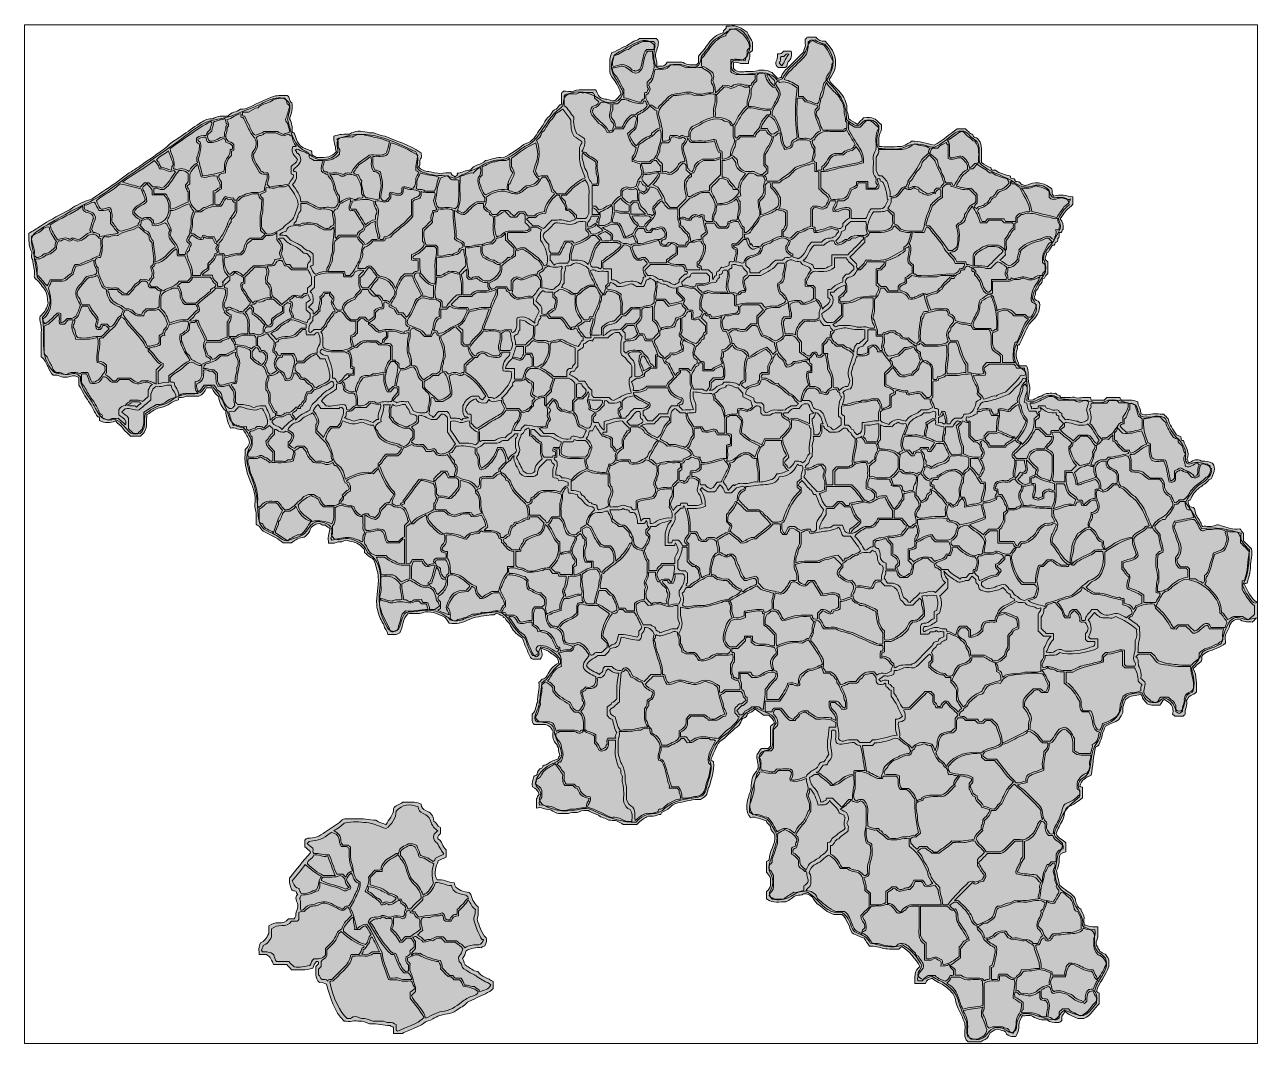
# Model space of a CAD drawing. Header units: inches. Extents: x 125 to 558, y -371 to -12.
import ezdxf

# ---------------------------------------------------------------- set-up
doc = ezdxf.new("R2010")
doc.units = ezdxf.units.IN
doc.header["$MEASUREMENT"] = 0
doc.layers.add('Layer 1', color=7, linetype='Continuous')

# ---------------------------------------------------------------- blocks, each defined once
blk = doc.blocks.new('block 2')
at = {"layer": 'Layer 1'}
h = blk.add_hatch(color=7, dxfattribs=at)
h.dxf.hatch_style = 2
edge = h.paths.add_edge_path()
edge.add_spline(control_points=[(558.46, -220.85), (557.7, -221.06), (557.41, -221.81), (556.69, -222.32), (555.37, -222.23), (553.95, -222.47), (552.52, -221.59), (551.16, -220.74), (549.25, -221.85), (548.71, -223.53), (548.66, -223.67), (548.76, -223.88), (548.69, -224.01), (548.22, -224.95), (547.54, -225.84), (547.29, -226.83), (547.05, -227.82), (547.24, -228.91), (547.24, -229.73), (545.3, -231.33), (543.13, -231.98), (540.99, -232.74), (540.18, -233.02), (539.48, -233.57), (538.94, -234.32), (538.91, -235.12), (539.2, -236.04), (538.13, -236.68), (537.35, -237.02), (536.82, -237.98), (535.92, -238.71), (537.33, -241.31), (536.94, -244.17), (537, -246.94), (536.46, -247.63), (535.71, -247.92), (535, -248.14), (534.05, -248.42), (534.2, -249.44), (533.53, -249.93), (534, -251.59), (532.74, -253.11), (533.12, -254.73), (532.82, -255.03), (532.59, -255.26), (532.36, -255.49), (531.39, -255.49), (530.41, -255.49), (529.43, -255.49), (529.2, -255.26), (528.98, -255.03), (528.64, -254.69), (529.27, -252.2), (527.92, -250.69), (525.77, -249.63), (524.72, -249.82), (524.88, -251.04), (524.1, -251.53), (522.65, -251.66), (521.17, -251.77), (519.7, -251.15), (519.17, -250.53), (518.65, -249.92), (518, -249.17), (518.02, -248.77), (517.99, -248.13), (517.41, -247.82), (515.7, -248.39), (513.79, -247.95), (512.12, -249.59), (511.61, -250.78), (510.79, -252.39), (511.19, -254.17), (509.12, -257.7), (510.12, -256.5), (505.05, -258.96), (504, -260.95), (503.77, -263.09), (502.91, -265.04), (502.56, -265.82), (502.13, -266.1), (501.54, -266.34), (500.68, -269.59), (500.69, -272.96), (499.96, -276.24), (498.05, -276.94), (496.56, -278.05), (495.99, -280.04), (496.19, -280.45), (496.57, -280.31), (496.91, -280.48), (496.91, -281.65), (496.91, -282.84), (496.91, -284.18), (495.34, -285.31), (493.85, -286.81), (491.75, -287.32), (490.32, -288.61), (490.74, -290.62), (489.87, -292.16), (489.02, -293.65), (488.34, -295.26), (487.62, -296.73), (488.32, -298.48), (490.1, -298.86), (491.08, -300.06), (491.08, -301.11), (491.08, -302.14), (491.08, -303.16), (489.38, -303.52), (488.69, -304.2), (488.72, -305.78), (488.75, -307.3), (488.44, -308.69), (487.81, -309.87), (488.16, -311.56), (488.48, -313.14), (488.83, -314.88), (489.55, -315.66), (490.62, -316.29), (491.6, -317.03), (492.87, -318), (494.66, -318.85), (494.55, -320.96), (495.33, -321.62), (495.01, -323.09), (496.32, -323.36), (496.61, -324.45), (497.59, -325.28), (497.49, -326.54), (497.42, -327.34), (497.48, -328.15), (497.48, -328.96), (499.05, -329.2), (500.51, -329.91), (502.31, -329.56), (502.19, -331.18), (502.68, -332.69), (501.96, -334.26), (501.66, -334.94), (501.51, -336.01), (502.35, -336.71), (502.04, -337.37), (503.17, -337.54), (502.87, -338.2), (503.54, -338.54), (504.23, -338.85), (504.87, -339.24), (505.57, -339.67), (505.78, -340.49), (506.26, -341.19), (506.26, -342.08), (506.26, -343.05), (506.26, -343.57), (505.06, -346.9), (502.75, -349.17), (501.82, -352.36), (502.18, -352.56), (502.61, -352.81), (502.83, -352.93), (502.83, -354.41), (502.83, -355.55), (502.83, -356.74), (500.99, -358.23), (500.14, -360.78), (497.46, -361.82), (496.72, -361.71), (495.59, -362.19), (494.67, -361.66), (493.43, -360.93), (491.91, -360.65), (490.86, -359.34), (490.54, -359.81), (490.22, -360.26), (489.65, -361.09), (489.65, -361.26), (489.65, -361.96), (489.65, -362.54), (489.21, -363.16), (488.74, -363.33), (488.12, -363.32), (486.86, -363.29), (485.59, -363.37), (484.53, -362.3), (482.76, -362.57), (481.06, -362.13), (479.49, -361.17), (478.29, -360.44), (476.98, -361.1), (475.78, -360.83), (475, -362.27), (474.38, -363.63), (474.51, -365.29), (474.58, -366.25), (474.08, -367.2), (473.44, -368.2), (472.59, -368), (471.65, -368.54), (470.81, -367.71), (470.64, -367.55), (470.2, -367.71), (470.15, -367.24), (470.01, -365.93), (468.68, -366.3), (467.96, -365.86), (467.35, -365.5), (466.36, -365.57), (465.49, -366.15), (464.96, -366.5), (464.54, -366.73), (464.28, -367.36), (463.85, -368.45), (463.13, -369.35), (461.91, -369.62), (461.55, -369.7), (461.39, -369.94), (461.13, -370.12), (459.68, -370.12), (458.22, -370.12), (456.75, -370.12), (456.11, -369.74), (455.96, -368.99), (455.52, -368.24), (455.52, -368.2), (455.53, -367.96), (455.52, -367.72), (455.44, -366.11), (455.94, -364.4), (455.3, -362.93), (454.74, -361.63), (454.26, -360.27), (453.57, -359.01), (452.92, -357.82), (452.46, -356.46), (452.21, -355.21), (451.77, -353), (450.22, -351.89), (448.76, -350.63), (447.31, -349.38), (445.3, -349.01), (443.94, -347.66), (443.07, -348.17), (441.89, -348.23), (441.76, -349.57), (440.56, -349.57), (439.36, -349.57), (437.99, -349.57), (437.99, -347.42), (437.52, -345.16), (439.76, -343.59), (438.43, -340.99), (435.68, -337.93), (433.34, -336.49), (433, -336.8), (432.66, -337.13), (432.32, -337.44), (431.42, -337.44), (430.53, -337.43), (429.63, -337.45), (427.91, -337.48), (426.28, -337.03), (424.63, -336.59), (423.8, -336.37), (422.89, -336.46), (421.98, -336.41), (421.39, -335.52), (420.8, -334.63), (420.13, -333.61), (418.86, -333.03), (417.29, -332.69), (415.86, -331.72), (415.12, -330.76), (415.05, -329.39), (414.39, -328.29), (413.77, -327.24), (413.5, -325.94), (412.23, -325.24), (411.2, -325.24), (410.06, -325.24), (409.46, -325.24), (407.02, -324.62), (405.83, -322.97), (404.22, -321.91), (403.42, -321.39), (402.63, -320.67), (402.23, -319.6), (401.99, -318.94), (401.22, -318.47), (400.43, -318.17), (399.64, -317.88), (399.04, -317.81), (398.24, -318.3), (397.49, -318.76), (396.4, -318.18), (395.56, -318.89), (394.73, -319.57), (393.77, -320.09), (392.63, -320.84), (390.56, -320.54), (387.99, -321.64), (385.82, -319.77), (385.82, -318.94), (385.82, -318.14), (385.82, -317.17), (386.39, -316.75), (386.79, -316), (387.21, -315.05), (387.24, -312.08), (387.24, -312.08), (385.81, -310.41), (385.81, -309.35), (385.81, -308.22), (385.81, -306.62), (385.9, -306.56), (386.63, -306.31), (386.65, -306.02), (386.81, -302.99), (389.02, -300.45), (388.7, -297.44), (388.44, -296.2), (387.04, -295.62), (387.22, -294.3), (386.72, -293.59), (385.79, -293.23), (385.68, -292.23), (383.8, -291.9), (382.11, -290.67), (380.18, -291.12), (379.24, -290.23), (378.99, -289.25), (378.9, -288.09), (378.73, -286), (379.3, -284.07), (379.97, -282.18), (380.19, -281.58), (380.41, -281.03), (380.39, -280.41), (380.33, -278.31), (380.73, -276.4), (382.25, -274.82), (382.48, -274.58), (382.39, -274.05), (382.78, -273.85), (383.2, -272.15), (381.92, -270.62), (382.44, -268.84), (383.19, -268.5), (383.2, -267.45), (383.99, -266.8), (384.74, -266.8), (385.61, -266.8), (386.42, -266.8), (386.72, -266.48), (386.95, -266.25), (387.2, -265.98), (387.2, -263.75), (387.2, -261.48), (387.2, -258.98), (387.65, -258.64), (388.22, -258.21), (388.6, -257.91), (388.27, -256.54), (387.33, -255.89), (386.55, -255.04), (385.94, -255.04), (385.3, -255.04), (384.75, -255.04), (383.74, -254.32), (382.8, -253.65), (381.76, -252.91), (381.07, -253.73), (380.24, -254.27), (379.25, -254.51), (379.01, -254.62), (378.97, -254.81), (378.92, -255.07), (378.74, -256.15), (377.25, -255.82), (376.96, -256.9), (376.72, -257.79), (376.26, -258.64), (375.46, -259.2), (373.25, -260.73), (371.64, -262.97), (369.33, -264.39), (369.02, -264.58), (368.85, -264.95), (368.65, -265.32), (367.73, -267.05), (366.92, -268.82), (366.17, -270.9), (366.5, -271.08), (366.92, -271.33), (367.17, -271.47), (367.45, -274.76), (366.44, -277.52), (365.56, -280.31), (365.5, -280.51), (365.31, -280.65), (365.26, -280.91), (364.78, -283.36), (364.7, -283.47), (362.56, -284.75), (360.08, -284.59), (357.61, -285.47), (355.08, -285.82), (353.88, -285.99), (352.57, -286.69), (351.62, -287.68), (350.94, -288.37), (349.67, -289.1), (348.78, -289.3), (348.72, -289.52), (348.66, -289.74), (348.59, -290.03), (347.67, -289.99), (346.93, -290.66), (345.95, -290.64), (345.2, -290.63), (344.45, -290.43), (343.64, -290.94), (342.63, -291.57), (341.78, -291.93), (340.14, -293.53), (338.51, -293.53), (336.88, -293.53), (335.39, -293.53), (334.1, -292.77), (332.84, -292.05), (331.47, -292.13), (329.88, -292.22), (328.76, -291.06), (327.31, -290.94), (326.55, -289.79), (325.13, -289.88), (324.1, -289.23), (323.79, -289.04), (323.34, -289.07), (323.12, -288.67), (322.03, -288.71), (320.98, -288.57), (319.89, -289.09), (318.95, -289.54), (317.8, -289.18), (316.67, -289.52), (315.18, -289.98), (313.46, -289.64), (312.04, -289.64), (311.06, -289.13), (310.25, -288.71), (309.24, -288.19), (307.86, -288.59), (306.51, -287.16), (304.83, -287.82), (304.83, -286.58), (304.83, -285.62), (304.83, -284.6), (305.23, -284.13), (305.21, -283.34), (305.8, -283.02), (305.46, -281.56), (304.53, -280.81), (303.46, -280.33), (302.92, -279.01), (303.72, -277.95), (303.86, -276.69), (304.06, -276.25), (304.98, -276.5), (305.06, -275.91), (305.22, -274.83), (305.66, -274.05), (306.74, -273.71), (306.93, -272.53), (308.15, -272.77), (308.82, -272.24), (309.88, -271.4), (311.19, -270.93), (312.47, -270.5), (312.52, -269.94), (312.93, -269.54), (313.02, -269.4), (313.2, -268.29), (312.26, -267.82), (312.59, -267.04), (312.87, -266.38), (311.91, -266.15), (312.1, -265.53), (310.61, -264.25), (310.44, -262.57), (310.68, -260.96), (310.01, -258.78), (308.53, -258.26), (306.63, -258.4), (305.75, -258.47), (304.86, -258.41), (304.06, -258.41), (302.71, -257.32), (303.6, -255.92), (303.29, -254.78), (304.73, -253.61), (304.5, -251.78), (305.27, -250.39), (304.94, -248.07), (306.26, -245.86), (305.66, -243.57), (306.37, -243.17), (306.57, -242.38), (307.45, -242.26), (307.9, -242.2), (308.42, -241.58), (308.64, -241.1), (309.53, -239.22), (310.75, -237.68), (312.58, -236.79), (312.77, -234.63), (310.91, -234.08), (309.77, -233.1), (308.9, -232.34), (307.63, -232.04), (306.37, -231.45), (306.65, -232.88), (307.33, -234.23), (306.09, -235.43), (305.31, -235.43), (304.51, -235.43), (303.61, -235.43), (302.22, -234.76), (302.09, -233.12), (301.43, -231.88), (300.76, -230.64), (300.5, -229.19), (299.77, -227.87), (298.24, -226.9), (296.87, -225.67), (295.9, -223.98), (295.67, -223.59), (295.6, -223.11), (295.25, -222.77), (294.7, -222.23), (294.12, -221.72), (293.8, -220.94), (293.72, -220.73), (292.96, -220.71), (293.03, -220.08), (292.13, -219.95), (291.19, -218.98), (290.44, -219.46), (289.63, -219.99), (288.91, -219.76), (288.16, -219.87), (285.66, -220.23), (283.18, -220.45), (280.81, -221.57), (278.8, -222.52), (276.6, -223.25), (274.16, -222.69), (273.39, -221.93), (273.13, -220.56), (271.71, -220.18), (270.63, -219.9), (269.66, -219.15), (268.58, -218.95), (267.4, -218.73), (266.04, -218.59), (264.96, -218.97), (263.21, -219.58), (261.49, -219.22), (259.64, -219.42), (257.56, -221.04), (258.07, -223.85), (256.74, -226.14), (255.66, -226.94), (254.17, -226.73), (252.59, -226.65), (252.33, -225.41), (251.29, -224.57), (251.14, -223.32), (251.1, -223.04), (250.94, -222.92), (250.81, -222.72), (249.81, -221.26), (249.34, -219.6), (248.86, -217.92), (248.69, -217.35), (248.75, -216.83), (248.69, -216.29), (248.32, -213), (249.4, -209.78), (249.2, -206.49), (249.09, -204.69), (248.45, -203.06), (247.98, -201.37), (247.76, -200.58), (247.27, -199.81), (246.59, -199.56), (245.59, -199.2), (245.16, -198.32), (244.37, -197.82), (244.32, -197.4), (244.41, -196.89), (244.2, -196.65), (243, -195.28), (241.63, -194.18), (239.69, -194.01), (238.81, -193.93), (237.92, -193.02), (237.07, -193.74), (236.23, -194.44), (235.25, -193.67), (234.35, -194.33), (233.76, -194.76), (232.66, -194.49), (231.72, -194.54), (231.39, -192.8), (231.67, -191.19), (232.3, -189.51), (231.71, -189.1), (231.18, -188.74), (230.35, -188.16), (230.38, -188.16), (229.73, -188.36), (229.44, -188.12), (228.7, -187.51), (228.01, -187.54), (227.26, -187.9), (226.42, -188.29), (225.59, -188.71), (225.25, -189.7), (225.09, -190.2), (224.83, -190.69), (224.51, -191.1), (224.11, -191.6), (223.6, -192.03), (223.13, -192.5), (221.42, -192.49), (220.06, -193.31), (218.65, -194.45), (217.85, -194.45), (216.89, -194.45), (215.77, -194.45), (214.14, -193.06), (212.12, -192.04), (210.04, -191.06), (209.12, -190.62), (208.05, -190.25), (207.66, -189.02), (207.5, -188.5), (206.54, -188.56), (206.24, -187.89), (206.24, -186.64), (206.21, -185.34), (206.25, -184.04), (206.29, -182.93), (205.52, -182), (205.72, -180.82), (205.89, -179.79), (205.91, -178.69), (205.72, -177.66), (205.46, -176.26), (205.08, -174.85), (204.51, -173.54), (203.06, -170.24), (202.04, -166.88), (202.33, -163.22), (202.37, -162.73), (202.34, -162.24), (202.34, -161.63), (203.21, -160.66), (204.3, -159.58), (203.64, -158.04), (203.13, -156.87), (202.38, -155.8), (201.62, -154.51), (200.17, -154.92), (198.79, -153.64), (197.16, -154.07), (196.76, -153.01), (196.12, -152.05), (196.07, -151.05), (196.01, -150.01), (195.25, -149.14), (195.56, -147.95), (193.98, -146.73), (193.25, -145), (193.04, -143.01), (192.09, -142.06), (191.03, -141.2), (190.66, -139.93), (189.91, -139.93), (189.36, -139.93), (188.77, -139.93), (188.11, -141.09), (187.48, -142.29), (186.09, -142.8), (184.88, -142.8), (183.66, -142.89), (182.47, -142.77), (181.24, -142.66), (180.27, -143.64), (179.05, -143.23), (178.97, -143.61), (178.92, -143.84), (178.86, -144.13), (177.84, -144.32), (176.91, -144.75), (176, -145.39), (175.04, -146.06), (173.93, -146.53), (172.68, -146.79), (171.33, -147.07), (169.97, -147.76), (168.87, -148.73), (168.56, -149.01), (168.23, -149.14), (167.75, -149.23), (167.55, -151.24), (168.07, -153.35), (166.83, -155.63), (166.65, -155.81), (166.13, -156.32), (165.56, -156.89), (164.42, -156.89), (163.22, -156.89), (162.04, -156.89), (161.11, -155.96), (160, -155.16), (159.32, -154.09), (158.62, -153), (157.34, -152.64), (156.77, -151.55), (154.8, -152.32), (152.93, -152.41), (151.11, -151.38), (151.11, -151), (151.11, -150.68), (151.11, -150.36), (150.96, -150.13), (150.73, -150.1), (150.48, -150.12), (149.26, -148.4), (148.62, -146.38), (147.29, -144.67), (146.02, -143.02), (145.14, -141.02), (143.84, -138.92), (143.84, -138.24), (143.84, -137.2), (143.84, -136.22), (142.81, -135.65), (142.01, -135.45), (140.79, -135.84), (139.58, -136.23), (137.99, -136.34), (136.62, -135.52), (136.2, -135.27), (135.5, -135.48), (134.86, -135.48), (133.76, -134.71), (133.52, -133.39), (132.87, -132.3), (132.23, -131.21), (131.88, -129.82), (130.63, -128.93), (130.63, -127.41), (130.63, -125.8), (130.63, -124.19), (130.63, -122.56), (130.55, -120.93), (130.65, -119.31), (130.74, -117.79), (129.73, -116.42), (130.28, -114.61), (131.39, -113.68), (132.49, -112.4), (132.82, -110.62), (132.84, -110.48), (133.07, -110.34), (133.05, -110.24), (132.69, -108.53), (132.86, -106.66), (131.75, -105.18), (131.24, -104.49), (130.67, -103.87), (130.19, -103.14), (129.71, -102.41), (128.96, -101.86), (128.19, -101.09), (128.19, -100.84), (128.13, -100.44), (128.2, -100.06), (128.5, -98.29), (127.61, -96.64), (127.7, -94.9), (127.02, -94.26), (127.1, -93.41), (127.25, -92.67), (127.41, -91.85), (126.82, -91.35), (126.66, -90.68), (126.25, -88.96), (126.2, -87.24), (126.25, -85.49), (127.61, -84.68), (128.99, -83.9), (130.32, -82.99), (133.12, -81.07), (136.17, -79.51), (139.2, -77.96), (140.09, -77.51), (140.93, -77.03), (141.74, -76.46), (143.68, -75.11), (145.85, -74.23), (148.1, -73.55), (148.43, -73.45), (148.63, -73.26), (148.88, -73.08), (151.87, -71.06), (154.91, -69.13), (157.82, -67.01), (159.06, -66.09), (160.24, -65.07), (161.56, -64.25), (163.31, -63.15), (165.07, -62.06), (166.72, -60.82), (169.7, -58.59), (173.03, -56.85), (175.7, -54.15), (176.85, -52.98), (178.52, -52.33), (179.87, -51.34), (181.97, -49.78), (184.09, -48.26), (186.3, -46.84), (187.61, -46), (188.85, -45.09), (190.51, -45.23), (190.66, -45.24), (190.84, -45.21), (190.96, -45.14), (192.59, -44.12), (194.4, -44.21), (196.26, -44.27), (197.26, -42.72), (199.31, -43), (200.68, -41.82), (201.74, -41.81), (202.79, -41.61), (203.92, -41.08), (206.7, -39.76), (209.4, -38.27), (212.36, -37.31), (214.06, -36.76), (215.66, -37.21), (217.15, -36.93), (218.26, -37.58), (217.61, -39.14), (218.83, -39.45), (219.16, -41.52), (218.7, -43.38), (217.97, -45.25), (218.78, -46.66), (219.06, -48.24), (218.91, -49.82), (219.12, -50.15), (219.37, -50.1), (219.61, -50.11), (221.14, -53.85), (220.46, -54.64), (225.54, -56.48), (226.05, -56.86), (225.55, -57.52), (226.02, -58.01), (226.44, -58.44), (227.15, -58.25), (227.41, -58.84), (231.42, -58.95), (232.55, -58.62), (234.53, -56.7), (234.42, -56.59), (234.22, -56.48), (234.21, -56.36), (234.2, -54.64), (233.4, -53.02), (233.58, -51.29), (235.42, -50.68), (237.27, -50.43), (239.03, -50.63), (241.07, -49.19), (243.17, -49.47), (245.26, -49.9), (245.53, -49.95), (245.83, -50.14), (246.13, -50.1), (248.06, -49.87), (249.65, -51.22), (251.52, -51.24), (255.63, -53.11), (260.05, -54.28), (263.8, -56.94), (263.92, -57.02), (264.07, -57.05), (264.29, -57.13), (264.29, -57.74), (264.56, -58.65), (264.24, -58.97), (263.32, -59.88), (264.41, -61.27), (263.34, -62.04), (264.23, -63.28), (265.56, -63.58), (266.97, -63.78), (268.32, -63.98), (269.66, -64.3), (271.26, -64.61), (272.19, -63.89), (273.55, -64.38), (274.87, -64.23), (274.81, -65.3), (275.84, -65.17), (276.22, -65.69), (276.58, -65.31), (277.25, -65.14), (276.92, -64.37), (278.61, -64.27), (279.88, -63.09), (281.63, -63.3), (282.77, -61.29), (285.38, -61.46), (286.93, -59.92), (289.06, -59.56), (291.08, -58.5), (293, -58.88), (295.96, -57.73), (298.09, -55.82), (300.43, -54.23), (300.67, -54.07), (300.97, -53.98), (301.26, -53.88), (303.48, -53.15), (304.55, -51.24), (305.65, -49.43), (306.2, -48.53), (306.97, -47.82), (307.46, -46.83), (307.92, -45.91), (308.49, -44.88), (309.44, -44.22), (310.24, -43.67), (310.24, -42.38), (311.18, -42.05), (312.09, -41.74), (312.5, -41.12), (312.9, -40.37), (312.96, -40.26), (313.37, -40.4), (313.61, -40), (313.61, -38.79), (313.61, -37.43), (313.61, -36.16), (313.87, -35.9), (314.04, -35.73), (314.3, -35.47), (315.42, -35.47), (316.72, -35.76), (317.82, -35.4), (319.16, -34.96), (320.46, -35.03), (321.79, -34.99), (323.07, -34.96), (324.36, -34.99), (325.66, -34.99), (326.38, -36.32), (326.62, -37.96), (328.92, -38.27), (329.75, -37.97), (330.92, -39.09), (332.35, -38.89), (333.03, -38.16), (333.75, -37.39), (334.62, -36.45), (334.01, -34.7), (333.22, -32.8), (331.93, -31.21), (331.09, -30.17), (330.49, -29.18), (330.63, -27.82), (330.67, -27.5), (330.63, -27.17), (330.64, -26.85), (330.67, -25.2), (330.43, -23.52), (331.41, -21.89), (332.51, -21.53), (333.69, -20.87), (334.9, -20.25), (336.11, -19.62), (337.38, -19.12), (338.45, -18.2), (339.18, -17.58), (340.39, -17.77), (341.11, -16.95), (343.05, -16.95), (344.99, -16.95), (347.03, -16.95), (347.19, -17.14), (347.39, -17.39), (347.71, -17.77), (347.78, -19.17), (347.37, -20.6), (346.79, -22.06), (346.22, -23.52), (347.63, -24.93), (347.11, -26.62), (348.58, -26.71), (349.95, -27.03), (350.83, -25.23), (352.32, -25.23), (353.92, -25.22), (355.52, -25.24), (355.83, -25.24), (356.11, -25.19), (356.44, -25.39), (357.91, -26.26), (359.54, -26.33), (361.19, -26.14), (361.36, -25.97), (361.54, -25.8), (361.8, -25.54), (361.8, -24.76), (361.8, -23.89), (361.8, -23.09), (363.25, -21.71), (364.25, -20.12), (365.39, -18.63), (366.65, -16.97), (368.17, -15.4), (370.52, -14.95), (370.29, -13.84), (371.96, -13.76), (371.6, -12.55), (372.11, -12.55), (372.44, -12.6), (372.74, -12.54), (375.24, -12.04), (377.1, -13.32), (378.91, -14.73), (379.23, -14.97), (379.33, -15.33), (379.47, -15.71), (379.8, -16.55), (380.35, -17.3), (380.85, -18.16), (380.85, -19.05), (380.85, -20.01), (380.85, -21.16), (380.59, -21.36), (380.2, -21.64), (379.8, -21.95), (380.32, -23.28), (379.31, -24.3), (379.43, -25.72), (378.47, -25.72), (377.49, -25.87), (376.59, -25.67), (375.77, -25.5), (375.03, -24.98), (374.11, -25.38), (374.11, -26.08), (374.11, -26.79), (374.11, -27.47), (374.93, -28.34), (375.9, -28.75), (377.07, -28.65), (378.87, -28.49), (380.66, -28.75), (382.5, -28.25), (384.03, -27.83), (385.81, -27.95), (387.73, -28.93), (388.2, -29.44), (388.98, -30.26), (389.68, -31.02), (390.21, -30.97), (390.35, -30.4), (390.99, -30.67), (391.17, -29.15), (392.26, -28.24), (393.25, -27.25), (395.15, -25.36), (397.05, -23.47), (398.95, -21.57), (398.57, -20.7), (399.58, -20.17), (399.45, -19.32), (399.33, -18.61), (399.42, -17.87), (399.42, -17.18), (399.69, -16.91), (399.92, -16.68), (400.15, -16.45), (401.13, -16.45), (402.1, -16.45), (403.08, -16.45), (403.96, -17.42), (405, -18.05), (406.37, -17.91), (410.76, -21.99), (411.29, -27.19), (407.79, -31.29), (408.37, -32.78), (409.62, -33.7), (410.68, -34.76), (412.11, -36.21), (413.27, -37.81), (413.79, -39.82), (413.84, -40.02), (414.11, -40.17), (414.06, -40.44), (413.76, -42.05), (414.52, -43.52), (414.64, -45.08), (415.49, -46), (416.72, -46.38), (417.74, -47.15), (418.48, -46.36), (419.25, -45.54), (419.93, -44.81), (423.52, -44.69), (423.52, -44.69), (426.17, -47.34), (426.36, -48.28), (426.24, -49.21), (425.79, -50.18), (425.11, -51.65), (425.18, -53.24), (425.35, -54.99), (427.77, -54.99), (430.18, -55.01), (432.6, -54.98), (433.53, -54.97), (434.43, -54.62), (435.14, -54.09), (435.64, -53.71), (436.27, -53.56), (436.77, -53.04), (439.52, -52.9), (442.14, -53.95), (444.71, -54.5), (447.72, -52.94), (450.05, -50.62), (452.9, -48.71), (453.75, -48.71), (454.78, -48.71), (455.83, -48.71), (456.27, -49.15), (456.82, -49.56), (457.17, -50.09), (457.54, -50.65), (458.47, -50.47), (458.62, -51.41), (458.67, -51.73), (459.64, -51.91), (459.98, -52.06), (461.68, -53.76), (461.36, -55.78), (461.38, -57.72), (461.39, -58.7), (461.38, -59.67), (461.38, -60.62), (462.61, -61.14), (463.46, -62.24), (464.72, -62.38), (464.85, -62.75), (464.66, -63.03), (465.09, -63.24), (465.42, -63.24), (465.9, -63.24), (466.33, -63.24), (467.85, -64.63), (469.83, -64.75), (471.57, -65.43), (471.62, -65.66), (471.67, -65.88), (471.73, -66.12), (472.13, -66.17), (472.52, -66.22), (472.89, -66.26), (473.17, -66.43), (473.06, -66.69), (473.09, -66.96), (473.58, -67.45), (474.36, -67.1), (474.97, -67.73), (475.8, -68.59), (476.83, -68.93), (478.3, -68.24), (481.05, -66.95), (483.93, -68.13), (486.2, -69.8), (486.48, -70.67), (485.81, -71.79), (486.88, -72.44), (489.11, -71.5), (491.28, -72.31), (493.52, -72.69), (493.52, -73.47), (493.52, -74.27), (493.52, -75.19), (493.06, -76.16), (491.85, -76.56), (491.15, -77.44), (490.44, -78.34), (489.84, -79.33), (489.13, -80.38), (489.93, -81.42), (490.34, -82.64), (490.15, -84.02), (489.44, -84.2), (490.06, -85.73), (488.77, -85.19), (488.71, -85.91), (488.85, -86.81), (488.6, -86.94), (487.81, -87.34), (488.79, -88.56), (487.69, -88.64), (487.01, -88.69), (487.37, -89.93), (486.44, -89.69), (486.36, -89.67), (486.2, -89.89), (486.11, -90.02), (485.54, -90.85), (485.36, -91.96), (484.31, -92.41), (484.51, -93.23), (483.62, -93.82), (483.87, -94.83), (484.12, -95.02), (484.5, -95.31), (484.79, -95.52), (484.79, -97.01), (484.79, -98.3), (484.79, -99.61), (484.36, -100.14), (483.68, -100.51), (483.6, -101.3), (482.31, -101.16), (482.98, -102.34), (482.66, -102.84), (482.27, -103.43), (481.54, -103.94), (481.47, -104.5), (481.36, -105.35), (480.31, -105.49), (480.42, -106.28), (480.52, -107.03), (480.18, -107.63), (479.9, -108.23), (480.17, -109.17), (481.28, -109), (481.87, -109.99), (482.04, -112.13), (481.3, -114.4), (479.57, -115.94), (477.41, -117.87), (476.73, -120.48), (475.59, -122.87), (475.31, -123.45), (474.91, -124.06), (474.82, -124.73), (474.58, -124.78), (474.31, -124.65), (474.12, -124.96), (474.29, -126.19), (473.36, -127.27), (473.55, -128.58), (473.73, -129.81), (474.37, -130.85), (474.68, -132.09), (475.6, -132.09), (476.47, -132.09), (477.21, -132.09), (478.34, -134.11), (477.43, -136.34), (478.12, -138.2), (478.91, -140.3), (477.95, -142.17), (477.91, -144.14), (479.16, -144.51), (480, -143.77), (480.88, -143.45), (481.42, -143.26), (481.82, -142.61), (482.56, -142.8), (484, -141.38), (485.81, -141.93), (487.47, -141.81), (488.01, -142.48), (489.08, -142.33), (489.28, -143.29), (490.26, -143.29), (491.15, -143.29), (492.03, -143.29), (492.93, -143.29), (493.9, -143.06), (494.7, -143.35), (495.55, -143.65), (496.24, -143.29), (497, -143.29), (497.89, -143.28), (498.78, -143.29), (499.73, -143.29), (499.83, -143.56), (499.92, -143.84), (500.05, -144.19), (501.54, -144.19), (503.06, -144.19), (504.62, -144.19), (504.87, -143.94), (505.16, -143.65), (505.49, -143.33), (506.9, -143.33), (508.35, -143.33), (510, -143.33), (510.18, -143.58), (510.47, -143.97), (510.62, -144.18), (512.67, -144.46), (514.54, -143.84), (516.43, -144.84), (516.4, -146.21), (517.5, -147.39), (517.49, -148.89), (518.41, -149.45), (519.2, -149.6), (520.41, -149.25), (521.99, -148.8), (523.8, -149.14), (525.54, -149.14), (526.08, -149.71), (526.64, -150.29), (527.14, -150.81), (527.56, -152.85), (528.71, -154.47), (529.98, -156.39), (530.26, -156.52), (530.87, -156.8), (531.58, -157.13), (531.61, -157.43), (531.63, -157.81), (531.66, -158.2), (531.82, -158.45), (532.07, -158.41), (532.44, -158.41), (533.19, -160.52), (534.82, -162.48), (533.69, -165.05), (534.11, -165.22), (533.94, -165.85), (534.28, -166.18), (534.43, -166.19), (534.64, -166.27), (534.74, -166.2), (536.01, -165.37), (537.28, -164.64), (538.78, -165.72), (538.83, -165.76), (538.94, -165.74), (539.02, -165.72), (540.31, -165.48), (541.47, -166.05), (542.71, -166.34), (544.07, -168.29), (542.95, -170.09), (542.26, -171.93), (541.98, -172.04), (541.6, -172.08), (541.44, -172.28), (540.55, -173.44), (539.27, -174.14), (538.15, -175), (536.61, -176.18), (535.47, -177.59), (534.88, -179.37), (534.55, -179.41), (534.29, -179.3), (534.12, -179.58), (534, -180.03), (534, -180.03), (534.69, -181.72), (535.66, -181.84), (536.44, -181.97), (536.56, -183.32), (536.69, -184.92), (538.06, -186.08), (538.65, -187.56), (538.78, -187.88), (538.82, -188.31), (539.19, -188.68), (540.66, -188.4), (542.24, -189.06), (543.8, -188.23), (544.28, -187.97), (545.12, -188.16), (545.85, -188.42), (547.89, -189.12), (549.94, -189.96), (552.31, -189.54), (552.69, -190.01), (553.08, -190.51), (553.6, -191.15), (553.6, -191.87), (553.6, -192.84), (553.6, -193.79), (554.53, -194.73), (555.45, -195.65), (556.37, -196.57), (556.9, -198.64), (556.03, -200.63), (556.06, -202.66), (556.09, -204.73), (555.33, -206.59), (554.92, -208.54), (554.63, -208.64), (554.35, -208.74), (553.85, -208.91), (555.04, -211.41), (556.04, -213.92), (558.46, -215.49), (558.46, -217.27), (558.46, -219.06), (558.46, -220.85)], knot_values=[0, 0, 0, 0, 1, 1, 1, 2, 2, 2, 3, 3, 3, 4, 4, 4, 5, 5, 5, 6, 6, 6, 7, 7, 7, 8, 8, 8, 9, 9, 9, 10, 10, 10, 11, 11, 11, 12, 12, 12, 13, 13, 13, 14, 14, 14, 15, 15, 15, 16, 16, 16, 17, 17, 17, 18, 18, 18, 19, 19, 19, 20, 20, 20, 21, 21, 21, 22, 22, 22, 23, 23, 23, 24, 24, 24, 25, 25, 25, 26, 26, 26, 27, 27, 27, 28, 28, 28, 29, 29, 29, 30, 30, 30, 31, 31, 31, 32, 32, 32, 33, 33, 33, 34, 34, 34, 35, 35, 35, 36, 36, 36, 37, 37, 37, 38, 38, 38, 39, 39, 39, 40, 40, 40, 41, 41, 41, 42, 42, 42, 43, 43, 43, 44, 44, 44, 45, 45, 45, 46, 46, 46, 47, 47, 47, 48, 48, 48, 49, 49, 49, 50, 50, 50, 51, 51, 51, 52, 52, 52, 53, 53, 53, 54, 54, 54, 55, 55, 55, 56, 56, 56, 57, 57, 57, 58, 58, 58, 59, 59, 59, 60, 60, 60, 61, 61, 61, 62, 62, 62, 63, 63, 63, 64, 64, 64, 65, 65, 65, 66, 66, 66, 67, 67, 67, 68, 68, 68, 69, 69, 69, 70, 70, 70, 71, 71, 71, 72, 72, 72, 73, 73, 73, 74, 74, 74, 75, 75, 75, 76, 76, 76, 77, 77, 77, 78, 78, 78, 79, 79, 79, 80, 80, 80, 81, 81, 81, 82, 82, 82, 83, 83, 83, 84, 84, 84, 85, 85, 85, 86, 86, 86, 87, 87, 87, 88, 88, 88, 89, 89, 89, 90, 90, 90, 91, 91, 91, 92, 92, 92, 93, 93, 93, 94, 94, 94, 95, 95, 95, 96, 96, 96, 97, 97, 97, 98, 98, 98, 99, 99, 99, 100, 100, 100, 101, 101, 101, 102, 102, 102, 103, 103, 103, 104, 104, 104, 105, 105, 105, 106, 106, 106, 107, 107, 107, 108, 108, 108, 109, 109, 109, 110, 110, 110, 111, 111, 111, 112, 112, 112, 113, 113, 113, 114, 114, 114, 115, 115, 115, 116, 116, 116, 117, 117, 117, 118, 118, 118, 119, 119, 119, 120, 120, 120, 121, 121, 121, 122, 122, 122, 123, 123, 123, 124, 124, 124, 125, 125, 125, 126, 126, 126, 127, 127, 127, 128, 128, 128, 129, 129, 129, 130, 130, 130, 131, 131, 131, 132, 132, 132, 133, 133, 133, 134, 134, 134, 135, 135, 135, 136, 136, 136, 137, 137, 137, 138, 138, 138, 139, 139, 139, 140, 140, 140, 141, 141, 141, 142, 142, 142, 143, 143, 143, 144, 144, 144, 145, 145, 145, 146, 146, 146, 147, 147, 147, 148, 148, 148, 149, 149, 149, 150, 150, 150, 151, 151, 151, 152, 152, 152, 153, 153, 153, 154, 154, 154, 155, 155, 155, 156, 156, 156, 157, 157, 157, 158, 158, 158, 159, 159, 159, 160, 160, 160, 161, 161, 161, 162, 162, 162, 163, 163, 163, 164, 164, 164, 165, 165, 165, 166, 166, 166, 167, 167, 167, 168, 168, 168, 169, 169, 169, 170, 170, 170, 171, 171, 171, 172, 172, 172, 173, 173, 173, 174, 174, 174, 175, 175, 175, 176, 176, 176, 177, 177, 177, 178, 178, 178, 179, 179, 179, 180, 180, 180, 181, 181, 181, 182, 182, 182, 183, 183, 183, 184, 184, 184, 185, 185, 185, 186, 186, 186, 187, 187, 187, 188, 188, 188, 189, 189, 189, 190, 190, 190, 191, 191, 191, 192, 192, 192, 193, 193, 193, 194, 194, 194, 195, 195, 195, 196, 196, 196, 197, 197, 197, 198, 198, 198, 199, 199, 199, 200, 200, 200, 201, 201, 201, 202, 202, 202, 203, 203, 203, 204, 204, 204, 205, 205, 205, 206, 206, 206, 207, 207, 207, 208, 208, 208, 209, 209, 209, 210, 210, 210, 211, 211, 211, 212, 212, 212, 213, 213, 213, 214, 214, 214, 215, 215, 215, 216, 216, 216, 217, 217, 217, 218, 218, 218, 219, 219, 219, 220, 220, 220, 221, 221, 221, 222, 222, 222, 223, 223, 223, 224, 224, 224, 225, 225, 225, 226, 226, 226, 227, 227, 227, 228, 228, 228, 229, 229, 229, 230, 230, 230, 231, 231, 231, 232, 232, 232, 233, 233, 233, 234, 234, 234, 235, 235, 235, 236, 236, 236, 237, 237, 237, 238, 238, 238, 239, 239, 239, 240, 240, 240, 241, 241, 241, 242, 242, 242, 243, 243, 243, 244, 244, 244, 245, 245, 245, 246, 246, 246, 247, 247, 247, 248, 248, 248, 249, 249, 249, 250, 250, 250, 251, 251, 251, 252, 252, 252, 253, 253, 253, 254, 254, 254, 255, 255, 255, 256, 256, 256, 257, 257, 257, 258, 258, 258, 259, 259, 259, 260, 260, 260, 261, 261, 261, 262, 262, 262, 263, 263, 263, 264, 264, 264, 265, 265, 265, 266, 266, 266, 267, 267, 267, 268, 268, 268, 269, 269, 269, 270, 270, 270, 271, 271, 271, 272, 272, 272, 273, 273, 273, 274, 274, 274, 275, 275, 275, 276, 276, 276, 277, 277, 277, 278, 278, 278, 279, 279, 279, 280, 280, 280, 281, 281, 281, 282, 282, 282, 283, 283, 283, 284, 284, 284, 285, 285, 285, 286, 286, 286, 287, 287, 287, 288, 288, 288, 289, 289, 289, 290, 290, 290, 291, 291, 291, 292, 292, 292, 293, 293, 293, 294, 294, 294, 295, 295, 295, 296, 296, 296, 297, 297, 297, 298, 298, 298, 299, 299, 299, 300, 300, 300, 301, 301, 301, 302, 302, 302, 303, 303, 303, 304, 304, 304, 305, 305, 305, 306, 306, 306, 307, 307, 307, 308, 308, 308, 309, 309, 309, 310, 310, 310, 311, 311, 311, 312, 312, 312, 313, 313, 313, 314, 314, 314, 315, 315, 315, 316, 316, 316, 317, 317, 317, 318, 318, 318, 319, 319, 319, 320, 320, 320, 321, 321, 321, 322, 322, 322, 323, 323, 323, 324, 324, 324, 325, 325, 325, 326, 326, 326, 327, 327, 327, 328, 328, 328, 329, 329, 329, 330, 330, 330, 331, 331, 331, 332, 332, 332, 333, 333, 333, 334, 334, 334, 335, 335, 335, 336, 336, 336, 337, 337, 337, 338, 338, 338, 339, 339, 339, 340, 340, 340, 341, 341, 341, 342, 342, 342, 343, 343, 343, 344, 344, 344, 345, 345, 345, 346, 346, 346, 347, 347, 347, 348, 348, 348, 349, 349, 349, 350, 350, 350, 351, 351, 351, 352, 352, 352, 353, 353, 353, 354, 354, 354, 355, 355, 355, 356, 356, 356, 357, 357, 357, 358, 358, 358, 359, 359, 359, 360, 360, 360, 361, 361, 361, 362, 362, 362, 363, 363, 363, 364, 364, 364, 365, 365, 365, 366, 366, 366, 367, 367, 367, 368, 368, 368, 369, 369, 369, 370, 370, 370, 371, 371, 371, 372, 372, 372, 373, 373, 373, 374, 374, 374, 375, 375, 375, 376, 376, 376, 377, 377, 377, 378, 378, 378, 379, 379, 379, 380, 380, 380, 381, 381, 381, 382, 382, 382, 383, 383, 383, 384, 384, 384, 385, 385, 385, 386, 386, 386, 387, 387, 387, 388, 388, 388, 389, 389, 389, 390, 390, 390, 391, 391, 391, 392, 392, 392, 393, 393, 393, 394, 394, 394, 395, 395, 395, 396, 396, 396, 397, 397, 397, 398, 398, 398, 399, 399, 399, 400, 400, 400, 401, 401, 401, 402, 402, 402, 403, 403, 403, 404, 404, 404, 405, 405, 405, 406, 406, 406, 407, 407, 407, 408, 408, 408, 409, 409, 409, 410, 410, 410, 411, 411, 411, 412, 412, 412, 413, 413, 413, 414, 414, 414, 415, 415, 415, 416, 416, 416, 417, 417, 417, 418, 418, 418, 419, 419, 419, 420, 420, 420, 421, 421, 421, 422, 422, 422, 423, 423, 423, 424, 424, 424, 425, 425, 425, 426, 426, 426, 427, 427, 427, 428, 428, 428, 429, 429, 429, 430, 430, 430, 431, 431, 431, 432, 432, 432, 433, 433, 433, 434, 434, 434, 435, 435, 435, 436, 436, 436, 437, 437, 437, 438, 438, 438, 439, 439, 439, 440, 440, 440, 441, 441, 441, 442, 442, 442, 443, 443, 443, 444, 444, 444, 445, 445, 445, 446, 446, 446, 447, 447, 447, 448, 448, 448, 449, 449, 449, 450, 450, 450, 451, 451, 451, 452, 452, 452, 453, 453, 453, 454, 454, 454, 455, 455, 455, 456, 456, 456, 457, 457, 457, 458, 458, 458, 459, 459, 459, 460, 460, 460, 461, 461, 461, 462, 462, 462, 463, 463, 463, 464, 464, 464, 465, 465, 465, 466, 466, 466, 467, 467, 467, 468, 468, 468, 469, 469, 469, 470, 470, 470, 471, 471, 471, 472, 472, 472, 473, 473, 473, 474, 474, 474, 475, 475, 475, 476, 476, 476, 477, 477, 477, 478, 478, 478, 478], degree=3, periodic=1)
h = blk.add_hatch(color=7, dxfattribs=at)
h.dxf.hatch_style = 2
edge = h.paths.add_edge_path()
edge.add_spline(control_points=[(392.36, -27.18), (391.55, -27.18), (390.75, -27.18), (389.88, -27.18), (389.7, -26.97), (389.5, -26.72), (389.19, -26.36), (388.71, -25.07), (389.96, -23.85), (389.64, -22.33), (390.57, -22.37), (391.34, -22.23), (391.73, -21.38), (392.63, -21.38), (393.5, -21.38), (394.42, -21.38), (394.79, -22.85), (394.53, -24.15), (393.36, -25.17), (392.78, -25.68), (393.5, -26.72), (392.36, -27.18)], knot_values=[0, 0, 0, 0, 1, 1, 1, 2, 2, 2, 3, 3, 3, 4, 4, 4, 5, 5, 5, 6, 6, 6, 7, 7, 7, 7], degree=3, periodic=1)
h = blk.add_hatch(color=7, dxfattribs=at)
h.dxf.hatch_style = 2
edge = h.paths.add_edge_path()
edge.add_spline(control_points=[(248.38, -292.06), (249.44, -293.02), (250.76, -292.97), (251.83, -293.69), (252.94, -291.83), (254.53, -290.35), (254.57, -288.02), (255.15, -286.76), (256.62, -286.59), (257.82, -285.73), (259.83, -285.83), (262.06, -285.38), (264.22, -286.43), (264.23, -287.59), (264.85, -288.27), (266.03, -288.75), (267.51, -289.35), (268.67, -290.39), (268.7, -292.36), (269.66, -292.81), (269.8, -294.21), (271.06, -294.65), (271.06, -295.33), (271.06, -296.04), (271.06, -296.78), (270.61, -297.26), (269.89, -297.65), (270.17, -298.57), (271.79, -299.35), (271.58, -301.48), (273.02, -302.47), (273.02, -303.33), (273.02, -304.2), (273.02, -305.06), (272.12, -305.49), (271.24, -305.9), (270.21, -306.38), (269.67, -308.44), (268.38, -310.54), (269.88, -313.05), (271.87, -312.74), (273.72, -314.04), (275.9, -314.09), (276.33, -316.62), (278.54, -316.83), (280.44, -317.44), (280.73, -317.53), (281.09, -317.32), (281.33, -317.65), (282.15, -318.35), (281.9, -319.5), (282.49, -320.35), (283.04, -321.13), (283.55, -321.9), (284.32, -322.53), (284.13, -324.01), (284.6, -325.54), (283.95, -327.07), (284.82, -329.05), (285.11, -331.51), (287.2, -333.52), (287.34, -334.21), (287.36, -335.27), (286.64, -336.24), (286.39, -336.61), (285.74, -336.4), (285.52, -336.98), (283.63, -336.79), (281.8, -337.06), (280.01, -338.11), (279.88, -338.94), (279.57, -339.87), (278.86, -340.74), (279.41, -341.6), (279.27, -342.92), (280.35, -343.46), (281.56, -344.06), (282.56, -345.11), (284.17, -345.37), (285.45, -347.08), (287.71, -347.65), (289.62, -348.87), (289.62, -349.63), (289.62, -350.44), (289.62, -351.36), (288.91, -352.15), (287.97, -352.66), (286.85, -353.13), (284.71, -354.03), (282.7, -355.25), (280.52, -356.1), (279.54, -357.5), (277.89, -358.02), (276.62, -359.04), (275.69, -359.78), (274.52, -360.21), (273.51, -360.28), (271.58, -360.41), (269.89, -361.1), (268.36, -362.02), (267.3, -362.65), (266.05, -362.72), (265.07, -363.62), (264.29, -364.34), (263.12, -364.74), (262.1, -365.19), (260.65, -365.83), (259.12, -366.25), (257.65, -367.15), (256.75, -367.15), (255.71, -367.15), (254.59, -367.15), (254.59, -366.39), (254.59, -365.69), (254.59, -365.07), (254.18, -364.63), (253.55, -364.82), (253.33, -364.29), (251.02, -364.39), (248.79, -363.42), (246.46, -363.78), (246.24, -363.81), (246.03, -363.71), (245.8, -363.63), (244.8, -363.27), (243.87, -362.67), (242.72, -362.8), (241.81, -362.91), (240.93, -362.47), (239.94, -362.76), (239.12, -363.01), (238.17, -362.81), (237.17, -362.81), (233.63, -359.23), (232.27, -354.56), (230.99, -349.79), (230.2, -349.47), (229.41, -348.89), (228.48, -349.18), (226.62, -347.56), (227.39, -345.44), (227.21, -343.59), (227.53, -343.02), (228.41, -342.86), (228.15, -342.07), (227.96, -341.73), (227.61, -341.75), (227.48, -341.85), (226.71, -342.43), (226.45, -343.35), (226.12, -344.12), (223.69, -344.98), (221.22, -344.73), (218.7, -344.76), (218.14, -344.13), (217.55, -343.47), (216.98, -342.84), (215.32, -342.84), (213.8, -342.84), (212.32, -342.84), (211.2, -340.23), (211.2, -340.23), (209.89, -339.39), (209.08, -339.39), (208.27, -339.39), (207.29, -339.39), (207.22, -338.01), (206.96, -336.62), (207.79, -335.26), (209.01, -334.67), (209.97, -333.7), (210.65, -331.93), (210.65, -331.35), (210.65, -330.32), (210.65, -329.3), (211.75, -328.49), (212.9, -328.09), (214.18, -328.19), (215.53, -328.29), (216.64, -327.88), (217.62, -326.79), (218.25, -326.79), (218.96, -326.79), (219.63, -326.79), (219.84, -326.37), (220.17, -326.03), (220.16, -325.7), (220.12, -323.98), (221.58, -322.41), (220.46, -320.53), (220.14, -320), (219.96, -318.81), (220.9, -318.16), (220.43, -317.9), (220.38, -317.5), (220.3, -317.11), (220.16, -317.06), (220.02, -316.96), (219.88, -316.96), (219.04, -317), (218.71, -316.57), (218.4, -315.79), (217.93, -314.64), (217.96, -313.49), (217.95, -312.47), (220.32, -309.38), (222.74, -306.49), (225.26, -303.68), (225.34, -303.59), (225.27, -303.36), (225.27, -303.09), (224.6, -302.52), (223.87, -301.89), (223.32, -301.42), (223.32, -300.43), (223.32, -299.79), (223.32, -299.14), (223.5, -298.96), (223.67, -298.79), (223.84, -298.62), (223.98, -298.55), (224.11, -298.43), (224.25, -298.42), (226.86, -298.27), (228.22, -297.97), (230.63, -296.18), (232.43, -294.84), (234.49, -293.88), (236.12, -292.28), (236.53, -291.87), (237.23, -291.54), (238, -291.56), (240.28, -291.63), (242.57, -291.42), (244.82, -291.66), (245.97, -291.78), (247.1, -292.14), (248.38, -292.06)], knot_values=[0, 0, 0, 0, 1, 1, 1, 2, 2, 2, 3, 3, 3, 4, 4, 4, 5, 5, 5, 6, 6, 6, 7, 7, 7, 8, 8, 8, 9, 9, 9, 10, 10, 10, 11, 11, 11, 12, 12, 12, 13, 13, 13, 14, 14, 14, 15, 15, 15, 16, 16, 16, 17, 17, 17, 18, 18, 18, 19, 19, 19, 20, 20, 20, 21, 21, 21, 22, 22, 22, 23, 23, 23, 24, 24, 24, 25, 25, 25, 26, 26, 26, 27, 27, 27, 28, 28, 28, 29, 29, 29, 30, 30, 30, 31, 31, 31, 32, 32, 32, 33, 33, 33, 34, 34, 34, 35, 35, 35, 36, 36, 36, 37, 37, 37, 38, 38, 38, 39, 39, 39, 40, 40, 40, 41, 41, 41, 42, 42, 42, 43, 43, 43, 44, 44, 44, 45, 45, 45, 46, 46, 46, 47, 47, 47, 48, 48, 48, 49, 49, 49, 50, 50, 50, 51, 51, 51, 52, 52, 52, 53, 53, 53, 54, 54, 54, 55, 55, 55, 56, 56, 56, 57, 57, 57, 58, 58, 58, 59, 59, 59, 60, 60, 60, 61, 61, 61, 62, 62, 62, 63, 63, 63, 64, 64, 64, 65, 65, 65, 66, 66, 66, 67, 67, 67, 68, 68, 68, 69, 69, 69, 70, 70, 70, 71, 71, 71, 72, 72, 72, 73, 73, 73, 74, 74, 74, 75, 75, 75, 76, 76, 76, 77, 77, 77, 78, 78, 78, 79, 79, 79, 79], degree=3, periodic=1)
at = {"layer": 'Layer 1', "lineweight": 0}
for points, knots in [([(558.46, -220.85), (558.46, -270.77), (558.46, -320.69), (558.46, -370.62), (413.9, -370.62), (269.33, -370.62), (124.77, -370.62), (124.77, -251.1), (124.77, -131.58), (124.77, -12.06), (269.33, -12.06), (413.9, -12.06), (558.46, -12.06), (558.46, -79.87), (558.46, -147.68), (558.46, -215.49), (557.4, -216.06), (556.75, -215.18), (556.31, -214.6), (555.08, -213.01), (553.92, -211.35), (553.28, -209.3), (555.66, -205.46), (555.45, -201.15), (555.66, -196.87), (553.87, -195.25), (552.13, -193.69), (552.75, -191.03), (548.04, -189.66), (543.62, -188.63), (538.93, -189.53), (537.05, -186.11), (535.29, -182.93), (533.19, -180.22), (534.87, -177.16), (536.57, -174.74), (539.31, -173.22), (540.02, -172.83), (540.54, -172.17), (541.09, -171.58), (542.78, -169.77), (542.73, -168.74), (540.93, -166.8), (538.75, -166.18), (536.54, -165.8), (534.47, -166.8), (533.4, -166.26), (532.99, -165.54), (533.14, -164.54), (533.56, -161.88), (532.5, -159.73), (530.66, -158), (528.65, -156.11), (527.35, -153.83), (526.41, -151.3), (526.26, -150.91), (525.99, -150.61), (525.61, -150.33), (522.96, -149.02), (519.91, -151.02), (517.45, -149.8), (516.71, -148.82), (516.55, -148.01), (516.27, -147.26), (515.97, -146.44), (515.45, -145.58), (514.71, -145.52), (511.43, -145.25), (508.33, -143.05), (504.85, -144.72), (503.45, -145.4), (501.69, -145.31), (500.29, -144.85), (497.75, -144.01), (495.17, -144.26), (492.61, -144.05), (490.93, -143.91), (489.34, -143.96), (487.71, -143.05), (485.62, -141.88), (483.48, -142.97), (481.49, -143.95), (480.28, -144.54), (479.09, -145.36), (477.36, -144.4), (477.7, -141.03), (477.54, -137.6), (476.87, -134.14), (475.58, -132.84), (473.53, -132.33), (473.09, -130.02), (472.72, -128.06), (472.84, -126.22), (473.71, -124.62), (474.32, -123.49), (474.99, -122.36), (475.46, -121.18), (476.34, -119), (477.49, -117.07), (479.14, -115.33), (481.29, -113.07), (481.21, -111.11), (479.26, -108.33), (479.77, -104.96), (482.09, -102.38), (483.88, -99.02), (484.16, -97.7), (484.04, -95.96), (483.09, -94.43), (483.36, -93.12), (483.73, -92.02), (484.57, -91.04), (486.29, -89.02), (487.7, -86.8), (488.85, -84.37), (489.55, -82.88), (488.93, -81.71), (488.51, -80.3), (489.4, -78.46), (490.57, -76.75), (492.2, -75.49), (492.34, -74.47), (491.82, -73.85), (491.2, -73.18), (489.78, -72.64), (488.24, -72.86), (486.87, -73.01), (485.37, -72.49), (485.62, -71.08), (485.01, -70.02), (483.56, -68.87), (481.62, -68.09), (479.9, -68.72), (477.37, -69.66), (475.26, -69.22), (473.3, -67.79), (469.86, -65.31), (465.49, -64.67), (462.2, -61.95), (461.77, -61.59), (461.19, -61.41), (460.81, -60.76), (460.46, -59.29), (460.66, -57.66), (460.62, -56.05), (460.57, -54.37), (460.04, -53.05), (458.54, -52.19), (457.9, -51.83), (457.34, -51.31), (456.91, -50.75), (455.6, -49.06), (453.18, -49.21), (451.51, -50.57), (449.44, -52.26), (447.41, -54), (444.89, -55.16), (443.87, -55.27), (442.88, -54.81), (441.87, -54.58), (439.4, -54.01), (437.19, -53.74), (434.65, -55.06), (431.73, -56.57), (428.32, -55.63), (425.17, -55.58), (423.55, -52.74), (425.56, -50.18), (425.3, -47.76), (424.08, -45.7), (422.37, -45.34), (420.34, -45.77), (419.42, -46.24), (418.93, -47.32), (417.84, -47.66), (416.39, -47.5), (415.42, -46.46), (413.86, -45.47), (414.23, -39.77), (410.82, -35.49), (406.85, -31.58), (410.18, -27.01), (409.93, -22.93), (406.34, -18.91), (405.19, -18.66), (403.92, -18.16), (402.82, -17.42), (401.37, -17.65), (400.48, -18.38), (400.19, -19.71), (399.79, -21.49), (398.74, -22.78), (397.5, -24.06), (395.42, -26.21), (392.92, -27.98), (391.55, -30.77), (391.24, -31.39), (390.54, -31.53), (389.55, -31.6), (387.35, -28.62), (384.16, -28.88), (380.71, -29.27), (378.35, -29.54), (375.62, -30.18), (373.65, -27.94), (373.23, -26.94), (373.2, -26), (373.69, -25.02), (375.09, -23.74), (377.37, -25.65), (378.93, -23.09), (379.54, -21.54), (380.73, -19.45), (379.33, -16.88), (377.22, -13.01), (374.25, -12.42), (370.92, -15.24), (369.46, -16.48), (367.43, -17.02), (366.28, -18.7), (365.23, -20.24), (364.13, -21.74), (362.92, -23.08), (362.15, -27.12), (361.23, -27.69), (357.29, -26.51), (354.93, -25.8), (352.65, -25.82), (350.42, -26.91), (349.27, -27.48), (348.13, -27.68), (346.98, -27.02), (345.76, -24.52), (345.92, -21.98), (346.6, -19.56), (345.06, -17.67), (343.22, -17.15), (340.9, -18.06), (338.11, -19.16), (335.54, -20.72), (332.98, -22.24), (331.02, -23.41), (330.66, -28.32), (332.33, -30.47), (333.3, -31.71), (333.89, -33.12), (334.62, -34.47), (334.92, -35.04), (335.28, -35.61), (335.21, -36.3), (333.71, -40.83), (329.29, -39.99), (326.52, -37.89), (323.78, -35.8), (318.79, -34.98), (315.87, -36.59), (314.88, -37.14), (314.37, -38.03), (314.32, -39.18), (314.29, -40.01), (314.1, -40.74), (313.37, -41.28), (310.12, -43.63), (308.27, -47.13), (306.03, -50.31), (304.75, -52.14), (303.42, -53.79), (301.27, -54.72), (299.87, -55.33), (298.65, -56.33), (297.43, -57.27), (295.66, -58.61), (293.79, -59.59), (291.48, -59.73), (289.45, -59.84), (287.52, -60.52), (285.76, -61.57), (282.78, -63.34), (279.43, -64.33), (276.34, -66.24), (273.3, -64.79), (269.78, -65.49), (266.53, -64.51), (265.14, -64.09), (263.63, -63.93), (262.88, -62.34), (262.82, -60.65), (263.69, -58.86), (262.4, -56.77), (254.26, -53.26), (246.11, -48.19), (235.52, -52.03), (234.13, -53), (234.94, -55.05), (234.99, -56.9), (232.38, -60.35), (227.62, -60.6), (224.77, -57.46), (224.66, -57.34), (224.59, -57.15), (224.46, -57.09), (219.13, -54.94), (218.54, -49.92), (217.28, -45.26), (217.67, -43.5), (218.37, -41.72), (217.9, -39.77), (216.56, -37.67), (214.64, -37.46), (212.38, -38.07), (210.88, -38.48), (209.45, -39.14), (208.14, -39.86), (205.28, -41.45), (202.09, -42.14), (199.2, -43.52), (196.81, -44.66), (194.31, -45.08), (191.8, -45.49), (188.28, -46.07), (185.49, -48.02), (182.8, -50.07), (173.59, -57.08), (163.86, -63.36), (154.54, -70.23), (149.75, -73.76), (144.19, -75.86), (139.1, -78.83), (135.74, -80.78), (132.33, -82.64), (129.1, -84.82), (127.29, -86.02), (126.89, -87.55), (127.27, -89.41), (128.03, -93.22), (128.89, -97.01), (129.14, -100.84), (135.49, -107.48), (134.34, -111.5), (131.01, -115.06), (132.27, -121.36), (129.38, -128.6), (135.23, -134.52), (137.04, -134.96), (139.29, -135.55), (141.68, -134.86), (142.7, -134.56), (143.55, -135.18), (144.37, -135.98), (144.33, -139.37), (146.48, -141.9), (148.26, -144.57), (148.99, -145.66), (149.51, -146.84), (150.15, -147.97), (151.79, -150.91), (152.99, -151.47), (156.77, -151.02), (159.06, -152.11), (160.37, -154.28), (162.08, -155.88), (163.23, -156.15), (164.28, -156.1), (165.4, -155.92), (167.61, -154.12), (166.57, -151.41), (167.19, -149.07), (168.93, -147.66), (170.8, -146.42), (173.08, -145.91), (174.29, -145.65), (175.31, -144.97), (176.32, -144.28), (178.43, -142.84), (180.72, -141.93), (183.35, -142.03), (185.19, -142.11), (186.81, -141.86), (187.95, -140), (188.76, -138.69), (190.43, -138.87), (191.49, -140.07), (193.75, -142.62), (195.22, -145.71), (196.21, -148.85), (197.15, -151.86), (198.45, -153.81), (201.7, -153.87), (202.89, -154.93), (203.55, -156.22), (204.18, -157.54), (204.56, -158.32), (204.74, -159.17), (204.32, -159.89), (202.1, -163.67), (202.96, -167.48), (204.46, -171.11), (206.3, -175.55), (206.68, -180.2), (206.95, -184.87), (207.11, -187.61), (208.23, -189.44), (210.7, -190.53), (212.18, -191.19), (213.63, -191.92), (214.93, -192.9), (215.69, -193.48), (216.59, -193.9), (217.42, -193.57), (220.02, -192.53), (223.06, -192.32), (224.64, -189.35), (226.34, -186.12), (229.36, -186.67), (231.74, -188.08), (233.17, -188.93), (232.86, -190.46), (232.67, -191.64), (233.04, -192.44), (233.49, -192.89), (233.92, -193.17), (235.98, -193.66), (237.81, -192.41), (239.83, -193.17), (242.08, -194.03), (244.26, -194.74), (245.13, -197.28), (245.27, -197.67), (245.56, -197.98), (245.89, -198.22), (250.6, -201.52), (250.28, -206.44), (249.64, -211.16), (249, -215.91), (249.9, -220.15), (252.33, -224.14), (252.89, -225.05), (253.77, -225.74), (254.97, -225.6), (256.26, -225.44), (256.56, -224.42), (256.87, -223.37), (257.12, -222.51), (257.44, -221.68), (257.73, -220.84), (258.06, -219.84), (258.72, -218.83), (259.65, -218.83), (263.39, -218.8), (267.14, -217.16), (270.9, -219.04), (272.3, -219.74), (273.63, -220.41), (274.45, -221.53), (276.29, -222.2), (277.88, -221.96), (279.38, -221.24), (282.89, -219.56), (286.7, -219.28), (290.45, -218.76), (292.2, -218.52), (293.56, -219.44), (294.6, -220.83), (296.34, -223.14), (297.71, -225.74), (300.2, -227.48), (301.07, -228.08), (301.38, -229.37), (301.71, -230.48), (302.09, -231.8), (302.76, -233), (303.55, -234.13), (305.63, -234.29), (305.57, -232.4), (306.39, -231.09), (309.05, -231.47), (311.15, -232.81), (312.81, -234.87), (313.4, -235.6), (313.66, -236.74), (312.83, -237.3), (310.87, -238.63), (309.85, -240.69), (308.39, -242.4), (307.96, -242.9), (307.24, -243.02), (306.75, -243.76), (306.64, -245.59), (306.12, -247.56), (306.03, -249.58), (305.93, -251.65), (304.97, -253.46), (304.33, -255.19), (304.47, -256.24), (305.05, -256.8), (305.64, -257.29), (306.45, -257.67), (307.29, -257.59), (308.08, -257.73), (309.55, -257.98), (310.99, -258.78), (311.05, -260.22), (311.18, -263.42), (313.48, -265.85), (313.77, -268.88), (313.56, -270.49), (312.58, -271.25), (311.2, -271.86), (308.82, -272.89), (306.67, -274.19), (305.31, -276.64), (304.39, -278.28), (304.03, -279.55), (305.54, -280.94), (306.01, -281.38), (306.22, -282.04), (306.37, -282.64), (306.43, -283.43), (305.83, -284.04), (305.9, -284.91), (306.17, -285.66), (306.75, -286.33), (306.94, -286.54), (311.69, -289.32), (316.19, -289.08), (320.79, -288.01), (323.09, -287.48), (325.01, -288.85), (327, -289.71), (331.09, -291.47), (335.24, -292.93), (339.9, -292.76), (341.55, -290.79), (343.64, -289.79), (346.25, -289.71), (347.62, -289.66), (349.01, -288.83), (349.92, -287.97), (353.06, -284.98), (357.03, -284.62), (360.92, -284.07), (363.11, -283.76), (364.26, -282.91), (364.65, -280.69), (364.97, -278.87), (365.77, -277.16), (366.12, -275.31), (366.44, -273.64), (366.43, -272.12), (365.61, -270.71), (366.46, -267.01), (368.21, -263.99), (371.3, -261.89), (374.08, -260), (375.86, -257.16), (378.13, -254.79), (379.19, -253.69), (380.54, -253.21), (381.64, -252.41), (388.23, -255.1), (388.23, -255.1), (389.19, -257.87), (387.72, -259.36), (387.99, -261.36), (387.97, -263.28), (387.92, -266.97), (387.93, -266.97), (384.44, -267.83), (383.13, -268.69), (383.01, -269.98), (383.36, -271.29), (383.78, -272.92), (383.51, -274.33), (382.49, -275.64), (382.29, -275.89), (382.44, -275.53), (382.35, -275.83), (380.99, -280.2), (379.77, -284.6), (379.74, -289.24), (381.69, -290.66), (383.96, -290.58), (385.96, -291.73), (387.16, -292.77), (387.86, -294.43), (388.77, -295.95), (389.53, -297.22), (389.67, -298.59), (389.21, -299.93), (388.42, -302.23), (387.83, -304.58), (386.94, -306.84), (386.46, -308.08), (386.32, -309.42), (387.03, -310.59), (388.47, -312.96), (388.24, -315.21), (386.79, -317.39), (386.76, -318.29), (386.93, -319.06), (387.72, -319.81), (389.98, -320.23), (392.24, -320.32), (394.48, -318.77), (398.19, -316.21), (400.43, -316.82), (403.47, -320.1), (405.82, -322.65), (408.44, -325.15), (412.3, -324.52), (414.38, -325.74), (414.95, -327.76), (415.72, -329.61), (416.12, -330.56), (416.53, -331.42), (417.53, -331.74), (419.6, -332.41), (421.4, -333.39), (422.22, -335.34), (426.14, -336.06), (429.7, -337.59), (433.61, -335.88), (436.57, -337.74), (438.89, -340.2), (440.41, -343.23), (440.13, -344.59), (438.85, -345.24), (439.02, -346.61), (439.34, -347.44), (440.05, -347.91), (440.94, -348.14), (442.06, -348.1), (442.79, -347.05), (444.07, -347.1), (445.6, -348.04), (447.4, -348.78), (448.99, -349.92), (450.95, -351.31), (452.49, -352.98), (453.15, -355.38), (453.81, -357.73), (454.72, -359.99), (455.79, -362.17), (456.77, -364.16), (455.81, -366.39), (456.64, -368.35), (459.21, -369.91), (461.9, -369.55), (463.31, -367.48), (465.15, -364.75), (467.26, -364.28), (470.11, -365.97), (470.59, -366.26), (470.98, -366.71), (471.59, -366.77), (472.4, -366.84), (472.98, -366.44), (473.48, -365.81), (473.9, -364.93), (473.64, -363.89), (473.95, -362.98), (474.26, -362.06), (474.73, -361.2), (475.37, -360.32), (479.31, -359.38), (482.61, -362.13), (486.36, -362.2), (488.8, -362.49), (488.85, -359.47), (490.71, -358.94), (497.58, -361.77), (497.58, -361.77), (501.85, -356.5), (502.05, -355), (502.2, -353.47), (501.21, -352.29), (501.54, -350.16), (502.75, -348.69), (503.66, -347.08), (504.46, -345.68), (505.41, -344.36), (505.42, -342.62), (505.42, -341.08), (504.89, -340.03), (503.48, -339.28), (501.72, -338.36), (501.08, -336.69), (501.17, -334.79), (501.33, -331.43), (500.95, -330.82), (497.76, -329.76), (497.52, -329.68), (497.34, -329.53), (496.9, -329.1), (497.73, -325.64), (494.46, -323.43), (493.63, -320.26), (493.3, -319.03), (492.24, -318.4), (491.3, -317.88), (488.68, -316.44), (487.53, -314.23), (487.38, -311.36), (487.36, -310.96), (487.11, -310.6), (487.09, -310), (487.61, -308.48), (487.87, -306.73), (488.13, -304.97), (488.37, -303.33), (490.17, -302.2), (489.96, -300.22), (489.09, -299.18), (487.56, -298.62), (487.14, -297.29), (486.88, -296.24), (487.38, -295.55), (487.72, -294.83), (487.89, -294.46), (488.08, -294.1), (488.26, -293.73), (491.22, -287.77), (491.22, -287.77), (495.9, -283.9), (496.31, -282.48), (495.73, -281.18), (495.38, -279.9), (495.6, -278.87), (495.96, -277.83), (496.82, -277.39), (499.7, -275.9), (499.71, -273.13), (500.04, -270.54), (500.31, -268.45), (500.66, -266.57), (502.07, -264.77), (503.37, -263.1), (503.33, -260.63), (504.49, -258.62), (504.52, -258.58), (504.63, -258.44), (504.78, -258.39), (508.27, -257.21), (510.39, -255.15), (510.84, -251.15), (511.28, -247.28), (514.74, -247.49), (517.91, -247.2), (518.85, -249.66), (520.41, -251.36), (523.4, -250.48), (524.29, -250.28), (524.61, -249.18), (525.78, -249.03), (527.43, -249.5), (528.77, -250.55), (529.4, -252.38), (529.74, -253.35), (530.31, -253.89), (531.66, -253.63), (533.66, -251.91), (532.01, -247.72), (535.59, -247.04), (536.79, -244.07), (535.96, -241.39), (535.31, -238.56), (536.6, -237.03), (538.07, -235.58), (538.79, -233.54), (539.19, -232.42), (540.67, -232.15), (541.79, -231.68), (543.05, -231.14), (544.43, -230.85), (545.7, -229.88), (546.46, -227.83), (546.87, -225.5), (547.93, -223.38), (549.07, -221.08), (550.79, -220.08), (553.12, -221.07), (555.02, -221.88), (556.69, -220.95), (558.46, -220.85)], [0, 0, 0, 0, 1, 1, 1, 2, 2, 2, 3, 3, 3, 4, 4, 4, 5, 5, 5, 6, 6, 6, 7, 7, 7, 8, 8, 8, 9, 9, 9, 10, 10, 10, 11, 11, 11, 12, 12, 12, 13, 13, 13, 14, 14, 14, 15, 15, 15, 16, 16, 16, 17, 17, 17, 18, 18, 18, 19, 19, 19, 20, 20, 20, 21, 21, 21, 22, 22, 22, 23, 23, 23, 24, 24, 24, 25, 25, 25, 26, 26, 26, 27, 27, 27, 28, 28, 28, 29, 29, 29, 30, 30, 30, 31, 31, 31, 32, 32, 32, 33, 33, 33, 34, 34, 34, 35, 35, 35, 36, 36, 36, 37, 37, 37, 38, 38, 38, 39, 39, 39, 40, 40, 40, 41, 41, 41, 42, 42, 42, 43, 43, 43, 44, 44, 44, 45, 45, 45, 46, 46, 46, 47, 47, 47, 48, 48, 48, 49, 49, 49, 50, 50, 50, 51, 51, 51, 52, 52, 52, 53, 53, 53, 54, 54, 54, 55, 55, 55, 56, 56, 56, 57, 57, 57, 58, 58, 58, 59, 59, 59, 60, 60, 60, 61, 61, 61, 62, 62, 62, 63, 63, 63, 64, 64, 64, 65, 65, 65, 66, 66, 66, 67, 67, 67, 68, 68, 68, 69, 69, 69, 70, 70, 70, 71, 71, 71, 72, 72, 72, 73, 73, 73, 74, 74, 74, 75, 75, 75, 76, 76, 76, 77, 77, 77, 78, 78, 78, 79, 79, 79, 80, 80, 80, 81, 81, 81, 82, 82, 82, 83, 83, 83, 84, 84, 84, 85, 85, 85, 86, 86, 86, 87, 87, 87, 88, 88, 88, 89, 89, 89, 90, 90, 90, 91, 91, 91, 92, 92, 92, 93, 93, 93, 94, 94, 94, 95, 95, 95, 96, 96, 96, 97, 97, 97, 98, 98, 98, 99, 99, 99, 100, 100, 100, 101, 101, 101, 102, 102, 102, 103, 103, 103, 104, 104, 104, 105, 105, 105, 106, 106, 106, 107, 107, 107, 108, 108, 108, 109, 109, 109, 110, 110, 110, 111, 111, 111, 112, 112, 112, 113, 113, 113, 114, 114, 114, 115, 115, 115, 116, 116, 116, 117, 117, 117, 118, 118, 118, 119, 119, 119, 120, 120, 120, 121, 121, 121, 122, 122, 122, 123, 123, 123, 124, 124, 124, 125, 125, 125, 126, 126, 126, 127, 127, 127, 128, 128, 128, 129, 129, 129, 130, 130, 130, 131, 131, 131, 132, 132, 132, 133, 133, 133, 134, 134, 134, 135, 135, 135, 136, 136, 136, 137, 137, 137, 138, 138, 138, 139, 139, 139, 140, 140, 140, 141, 141, 141, 142, 142, 142, 143, 143, 143, 144, 144, 144, 145, 145, 145, 146, 146, 146, 147, 147, 147, 148, 148, 148, 149, 149, 149, 150, 150, 150, 151, 151, 151, 152, 152, 152, 153, 153, 153, 154, 154, 154, 155, 155, 155, 156, 156, 156, 157, 157, 157, 158, 158, 158, 159, 159, 159, 160, 160, 160, 161, 161, 161, 162, 162, 162, 163, 163, 163, 164, 164, 164, 165, 165, 165, 166, 166, 166, 167, 167, 167, 168, 168, 168, 169, 169, 169, 170, 170, 170, 171, 171, 171, 172, 172, 172, 173, 173, 173, 174, 174, 174, 175, 175, 175, 176, 176, 176, 177, 177, 177, 178, 178, 178, 179, 179, 179, 180, 180, 180, 181, 181, 181, 182, 182, 182, 183, 183, 183, 184, 184, 184, 185, 185, 185, 186, 186, 186, 187, 187, 187, 188, 188, 188, 189, 189, 189, 190, 190, 190, 191, 191, 191, 192, 192, 192, 193, 193, 193, 194, 194, 194, 195, 195, 195, 196, 196, 196, 197, 197, 197, 198, 198, 198, 199, 199, 199, 200, 200, 200, 201, 201, 201, 202, 202, 202, 203, 203, 203, 204, 204, 204, 205, 205, 205, 206, 206, 206, 207, 207, 207, 208, 208, 208, 209, 209, 209, 210, 210, 210, 211, 211, 211, 212, 212, 212, 213, 213, 213, 214, 214, 214, 215, 215, 215, 216, 216, 216, 217, 217, 217, 218, 218, 218, 219, 219, 219, 220, 220, 220, 221, 221, 221, 222, 222, 222, 223, 223, 223, 224, 224, 224, 225, 225, 225, 226, 226, 226, 227, 227, 227, 228, 228, 228, 229, 229, 229, 230, 230, 230, 231, 231, 231, 232, 232, 232, 233, 233, 233, 234, 234, 234, 235, 235, 235, 236, 236, 236, 237, 237, 237, 238, 238, 238, 239, 239, 239, 240, 240, 240, 241, 241, 241, 242, 242, 242, 243, 243, 243, 244, 244, 244, 245, 245, 245, 246, 246, 246, 247, 247, 247, 248, 248, 248, 249, 249, 249, 250, 250, 250, 251, 251, 251, 252, 252, 252, 253, 253, 253, 254, 254, 254, 255, 255, 255, 256, 256, 256, 257, 257, 257, 258, 258, 258, 259, 259, 259, 260, 260, 260, 261, 261, 261, 261]), ([(558.46, -220.85), (557.7, -221.06), (557.41, -221.81), (556.69, -222.32), (555.37, -222.23), (553.95, -222.47), (552.52, -221.59), (551.16, -220.74), (549.25, -221.85), (548.71, -223.53), (548.66, -223.67), (548.76, -223.88), (548.69, -224.01), (548.22, -224.95), (547.54, -225.84), (547.29, -226.83), (547.05, -227.82), (547.24, -228.91), (547.24, -229.73), (545.3, -231.33), (543.13, -231.98), (540.99, -232.74), (540.18, -233.02), (539.48, -233.57), (538.94, -234.32), (538.91, -235.12), (539.2, -236.04), (538.13, -236.68), (537.35, -237.02), (536.82, -237.98), (535.92, -238.71), (537.33, -241.31), (536.94, -244.17), (537, -246.94), (536.46, -247.63), (535.71, -247.92), (535, -248.14), (534.05, -248.42), (534.2, -249.44), (533.53, -249.93), (534, -251.59), (532.74, -253.11), (533.12, -254.73), (532.82, -255.03), (532.59, -255.26), (532.36, -255.49), (531.39, -255.49), (530.41, -255.49), (529.43, -255.49), (529.2, -255.26), (528.98, -255.03), (528.64, -254.69), (529.27, -252.2), (527.92, -250.69), (525.77, -249.63), (524.72, -249.82), (524.88, -251.04), (524.1, -251.53), (522.65, -251.66), (521.17, -251.77), (519.7, -251.15), (519.17, -250.53), (518.65, -249.92), (518, -249.17), (518.02, -248.77), (517.99, -248.13), (517.41, -247.82), (515.7, -248.39), (513.79, -247.95), (512.12, -249.59), (511.61, -250.78), (510.79, -252.39), (511.19, -254.17), (509.12, -257.7), (510.12, -256.5), (505.05, -258.96), (504, -260.95), (503.77, -263.09), (502.91, -265.04), (502.56, -265.82), (502.13, -266.1), (501.54, -266.34), (500.68, -269.59), (500.69, -272.96), (499.96, -276.24), (498.05, -276.94), (496.56, -278.05), (495.99, -280.04), (496.19, -280.45), (496.57, -280.31), (496.91, -280.48), (496.91, -281.65), (496.91, -282.84), (496.91, -284.18), (495.34, -285.31), (493.85, -286.81), (491.75, -287.32), (490.32, -288.61), (490.74, -290.62), (489.87, -292.16), (489.02, -293.65), (488.34, -295.26), (487.62, -296.73), (488.32, -298.48), (490.1, -298.86), (491.08, -300.06), (491.08, -301.11), (491.08, -302.14), (491.08, -303.16), (489.38, -303.52), (488.69, -304.2), (488.72, -305.78), (488.75, -307.3), (488.44, -308.69), (487.81, -309.87), (488.16, -311.56), (488.48, -313.14), (488.83, -314.88), (489.55, -315.66), (490.62, -316.29), (491.6, -317.03), (492.87, -318), (494.66, -318.85), (494.55, -320.96), (495.33, -321.62), (495.01, -323.09), (496.32, -323.36), (496.61, -324.45), (497.59, -325.28), (497.49, -326.54), (497.42, -327.34), (497.48, -328.15), (497.48, -328.96), (499.05, -329.2), (500.51, -329.91), (502.31, -329.56), (502.19, -331.18), (502.68, -332.69), (501.96, -334.26), (501.66, -334.94), (501.51, -336.01), (502.35, -336.71), (502.04, -337.37), (503.17, -337.54), (502.87, -338.2), (503.54, -338.54), (504.23, -338.85), (504.87, -339.24), (505.57, -339.67), (505.78, -340.49), (506.26, -341.19), (506.26, -342.08), (506.26, -343.05), (506.26, -343.57), (505.06, -346.9), (502.75, -349.17), (501.82, -352.36), (502.18, -352.56), (502.61, -352.81), (502.83, -352.93), (502.83, -354.41), (502.83, -355.55), (502.83, -356.74), (500.99, -358.23), (500.14, -360.78), (497.46, -361.82), (496.72, -361.71), (495.59, -362.19), (494.67, -361.66), (493.43, -360.93), (491.91, -360.65), (490.86, -359.34), (490.54, -359.81), (490.22, -360.26), (489.65, -361.09), (489.65, -361.26), (489.65, -361.96), (489.65, -362.54), (489.21, -363.16), (488.74, -363.33), (488.12, -363.32), (486.86, -363.29), (485.59, -363.37), (484.53, -362.3), (482.76, -362.57), (481.06, -362.13), (479.49, -361.17), (478.29, -360.44), (476.98, -361.1), (475.78, -360.83), (475, -362.27), (474.38, -363.63), (474.51, -365.29), (474.58, -366.25), (474.08, -367.2), (473.44, -368.2), (472.59, -368), (471.65, -368.54), (470.81, -367.71), (470.64, -367.55), (470.2, -367.71), (470.15, -367.24), (470.01, -365.93), (468.68, -366.3), (467.96, -365.86), (467.35, -365.5), (466.36, -365.57), (465.49, -366.15), (464.96, -366.5), (464.54, -366.73), (464.28, -367.36), (463.85, -368.45), (463.13, -369.35), (461.91, -369.62), (461.55, -369.7), (461.39, -369.94), (461.13, -370.12), (459.68, -370.12), (458.22, -370.12), (456.75, -370.12), (456.11, -369.74), (455.96, -368.99), (455.52, -368.24), (455.52, -368.2), (455.53, -367.96), (455.52, -367.72), (455.44, -366.11), (455.94, -364.4), (455.3, -362.93), (454.74, -361.63), (454.26, -360.27), (453.57, -359.01), (452.92, -357.82), (452.46, -356.46), (452.21, -355.21), (451.77, -353), (450.22, -351.89), (448.76, -350.63), (447.31, -349.38), (445.3, -349.01), (443.94, -347.66), (443.07, -348.17), (441.89, -348.23), (441.76, -349.57), (440.56, -349.57), (439.36, -349.57), (437.99, -349.57), (437.99, -347.42), (437.52, -345.16), (439.76, -343.59), (438.43, -340.99), (435.68, -337.93), (433.34, -336.49), (433, -336.8), (432.66, -337.13), (432.32, -337.44), (431.42, -337.44), (430.53, -337.43), (429.63, -337.45), (427.91, -337.48), (426.28, -337.03), (424.63, -336.59), (423.8, -336.37), (422.89, -336.46), (421.98, -336.41), (421.39, -335.52), (420.8, -334.63), (420.13, -333.61), (418.86, -333.03), (417.29, -332.69), (415.86, -331.72), (415.12, -330.76), (415.05, -329.39), (414.39, -328.29), (413.77, -327.24), (413.5, -325.94), (412.23, -325.24), (411.2, -325.24), (410.06, -325.24), (409.46, -325.24), (407.02, -324.62), (405.83, -322.97), (404.22, -321.91), (403.42, -321.39), (402.63, -320.67), (402.23, -319.6), (401.99, -318.94), (401.22, -318.47), (400.43, -318.17), (399.64, -317.88), (399.04, -317.81), (398.24, -318.3), (397.49, -318.76), (396.4, -318.18), (395.56, -318.89), (394.73, -319.57), (393.77, -320.09), (392.63, -320.84), (390.56, -320.54), (387.99, -321.64), (385.82, -319.77), (385.82, -318.94), (385.82, -318.14), (385.82, -317.17), (386.39, -316.75), (386.79, -316), (387.21, -315.05), (387.24, -312.08), (387.24, -312.08), (385.81, -310.41), (385.81, -309.35), (385.81, -308.22), (385.81, -306.62), (385.9, -306.56), (386.63, -306.31), (386.65, -306.02), (386.81, -302.99), (389.02, -300.45), (388.7, -297.44), (388.44, -296.2), (387.04, -295.62), (387.22, -294.3), (386.72, -293.59), (385.79, -293.23), (385.68, -292.23), (383.8, -291.9), (382.11, -290.67), (380.18, -291.12), (379.24, -290.23), (378.99, -289.25), (378.9, -288.09), (378.73, -286), (379.3, -284.07), (379.97, -282.18), (380.19, -281.58), (380.41, -281.03), (380.39, -280.41), (380.33, -278.31), (380.73, -276.4), (382.25, -274.82), (382.48, -274.58), (382.39, -274.05), (382.78, -273.85), (383.2, -272.15), (381.92, -270.62), (382.44, -268.84), (383.19, -268.5), (383.2, -267.45), (383.99, -266.8), (384.74, -266.8), (385.61, -266.8), (386.42, -266.8), (386.72, -266.48), (386.95, -266.25), (387.2, -265.98), (387.2, -263.75), (387.2, -261.48), (387.2, -258.98), (387.65, -258.64), (388.22, -258.21), (388.6, -257.91), (388.27, -256.54), (387.33, -255.89), (386.55, -255.04), (385.94, -255.04), (385.3, -255.04), (384.75, -255.04), (383.74, -254.32), (382.8, -253.65), (381.76, -252.91), (381.07, -253.73), (380.24, -254.27), (379.25, -254.51), (379.01, -254.62), (378.97, -254.81), (378.92, -255.07), (378.74, -256.15), (377.25, -255.82), (376.96, -256.9), (376.72, -257.79), (376.26, -258.64), (375.46, -259.2), (373.25, -260.73), (371.64, -262.97), (369.33, -264.39), (369.02, -264.58), (368.85, -264.95), (368.65, -265.32), (367.73, -267.05), (366.92, -268.82), (366.17, -270.9), (366.5, -271.08), (366.92, -271.33), (367.17, -271.47), (367.45, -274.76), (366.44, -277.52), (365.56, -280.31), (365.5, -280.51), (365.31, -280.65), (365.26, -280.91), (364.78, -283.36), (364.7, -283.47), (362.56, -284.75), (360.08, -284.59), (357.61, -285.47), (355.08, -285.82), (353.88, -285.99), (352.57, -286.69), (351.62, -287.68), (350.94, -288.37), (349.67, -289.1), (348.78, -289.3), (348.72, -289.52), (348.66, -289.74), (348.59, -290.03), (347.67, -289.99), (346.93, -290.66), (345.95, -290.64), (345.2, -290.63), (344.45, -290.43), (343.64, -290.94), (342.63, -291.57), (341.78, -291.93), (340.14, -293.53), (338.51, -293.53), (336.88, -293.53), (335.39, -293.53), (334.1, -292.77), (332.84, -292.05), (331.47, -292.13), (329.88, -292.22), (328.76, -291.06), (327.31, -290.94), (326.55, -289.79), (325.13, -289.88), (324.1, -289.23), (323.79, -289.04), (323.34, -289.07), (323.12, -288.67), (322.03, -288.71), (320.98, -288.57), (319.89, -289.09), (318.95, -289.54), (317.8, -289.18), (316.67, -289.52), (315.18, -289.98), (313.46, -289.64), (312.04, -289.64), (311.06, -289.13), (310.25, -288.71), (309.24, -288.19), (307.86, -288.59), (306.51, -287.16), (304.83, -287.82), (304.83, -286.58), (304.83, -285.62), (304.83, -284.6), (305.23, -284.13), (305.21, -283.34), (305.8, -283.02), (305.46, -281.56), (304.53, -280.81), (303.46, -280.33), (302.92, -279.01), (303.72, -277.95), (303.86, -276.69), (304.06, -276.25), (304.98, -276.5), (305.06, -275.91), (305.22, -274.83), (305.66, -274.05), (306.74, -273.71), (306.93, -272.53), (308.15, -272.77), (308.82, -272.24), (309.88, -271.4), (311.19, -270.93), (312.47, -270.5), (312.52, -269.94), (312.93, -269.54), (313.02, -269.4), (313.2, -268.29), (312.26, -267.82), (312.59, -267.04), (312.87, -266.38), (311.91, -266.15), (312.1, -265.53), (310.61, -264.25), (310.44, -262.57), (310.68, -260.96), (310.01, -258.78), (308.53, -258.26), (306.63, -258.4), (305.75, -258.47), (304.86, -258.41), (304.06, -258.41), (302.71, -257.32), (303.6, -255.92), (303.29, -254.78), (304.73, -253.61), (304.5, -251.78), (305.27, -250.39), (304.94, -248.07), (306.26, -245.86), (305.66, -243.57), (306.37, -243.17), (306.57, -242.38), (307.45, -242.26), (307.9, -242.2), (308.42, -241.58), (308.64, -241.1), (309.53, -239.22), (310.75, -237.68), (312.58, -236.79), (312.77, -234.63), (310.91, -234.08), (309.77, -233.1), (308.9, -232.34), (307.63, -232.04), (306.37, -231.45), (306.65, -232.88), (307.33, -234.23), (306.09, -235.43), (305.31, -235.43), (304.51, -235.43), (303.61, -235.43), (302.22, -234.76), (302.09, -233.12), (301.43, -231.88), (300.76, -230.64), (300.5, -229.19), (299.77, -227.87), (298.24, -226.9), (296.87, -225.67), (295.9, -223.98), (295.67, -223.59), (295.6, -223.11), (295.25, -222.77), (294.7, -222.23), (294.12, -221.72), (293.8, -220.94), (293.72, -220.73), (292.96, -220.71), (293.03, -220.08), (292.13, -219.95), (291.19, -218.98), (290.44, -219.46), (289.63, -219.99), (288.91, -219.76), (288.16, -219.87), (285.66, -220.23), (283.18, -220.45), (280.81, -221.57), (278.8, -222.52), (276.6, -223.25), (274.16, -222.69), (273.39, -221.93), (273.13, -220.56), (271.71, -220.18), (270.63, -219.9), (269.66, -219.15), (268.58, -218.95), (267.4, -218.73), (266.04, -218.59), (264.96, -218.97), (263.21, -219.58), (261.49, -219.22), (259.64, -219.42), (257.56, -221.04), (258.07, -223.85), (256.74, -226.14), (255.66, -226.94), (254.17, -226.73), (252.59, -226.65), (252.33, -225.41), (251.29, -224.57), (251.14, -223.32), (251.1, -223.04), (250.94, -222.92), (250.81, -222.72), (249.81, -221.26), (249.34, -219.6), (248.86, -217.92), (248.69, -217.35), (248.75, -216.83), (248.69, -216.29), (248.32, -213), (249.4, -209.78), (249.2, -206.49), (249.09, -204.69), (248.45, -203.06), (247.98, -201.37), (247.76, -200.58), (247.27, -199.81), (246.59, -199.56), (245.59, -199.2), (245.16, -198.32), (244.37, -197.82), (244.32, -197.4), (244.41, -196.89), (244.2, -196.65), (243, -195.28), (241.63, -194.18), (239.69, -194.01), (238.81, -193.93), (237.92, -193.02), (237.07, -193.74), (236.23, -194.44), (235.25, -193.67), (234.35, -194.33), (233.76, -194.76), (232.66, -194.49), (231.72, -194.54), (231.39, -192.8), (231.67, -191.19), (232.3, -189.51), (231.71, -189.1), (231.18, -188.74), (230.35, -188.16), (230.38, -188.16), (229.73, -188.36), (229.44, -188.12), (228.7, -187.51), (228.01, -187.54), (227.26, -187.9), (226.42, -188.29), (225.59, -188.71), (225.25, -189.7), (225.09, -190.2), (224.83, -190.69), (224.51, -191.1), (224.11, -191.6), (223.6, -192.03), (223.13, -192.5), (221.42, -192.49), (220.06, -193.31), (218.65, -194.45), (217.85, -194.45), (216.89, -194.45), (215.77, -194.45), (214.14, -193.06), (212.12, -192.04), (210.04, -191.06), (209.12, -190.62), (208.05, -190.25), (207.66, -189.02), (207.5, -188.5), (206.54, -188.56), (206.24, -187.89), (206.24, -186.64), (206.21, -185.34), (206.25, -184.04), (206.29, -182.93), (205.52, -182), (205.72, -180.82), (205.89, -179.79), (205.91, -178.69), (205.72, -177.66), (205.46, -176.26), (205.08, -174.85), (204.51, -173.54), (203.06, -170.24), (202.04, -166.88), (202.33, -163.22), (202.37, -162.73), (202.34, -162.24), (202.34, -161.63), (203.21, -160.66), (204.3, -159.58), (203.64, -158.04), (203.13, -156.87), (202.38, -155.8), (201.62, -154.51), (200.17, -154.92), (198.79, -153.64), (197.16, -154.07), (196.76, -153.01), (196.12, -152.05), (196.07, -151.05), (196.01, -150.01), (195.25, -149.14), (195.56, -147.95), (193.98, -146.73), (193.25, -145), (193.04, -143.01), (192.09, -142.06), (191.03, -141.2), (190.66, -139.93), (189.91, -139.93), (189.36, -139.93), (188.77, -139.93), (188.11, -141.09), (187.48, -142.29), (186.09, -142.8), (184.88, -142.8), (183.66, -142.89), (182.47, -142.77), (181.24, -142.66), (180.27, -143.64), (179.05, -143.23), (178.97, -143.61), (178.92, -143.84), (178.86, -144.13), (177.84, -144.32), (176.91, -144.75), (176, -145.39), (175.04, -146.06), (173.93, -146.53), (172.68, -146.79), (171.33, -147.07), (169.97, -147.76), (168.87, -148.73), (168.56, -149.01), (168.23, -149.14), (167.75, -149.23), (167.55, -151.24), (168.07, -153.35), (166.83, -155.63), (166.65, -155.81), (166.13, -156.32), (165.56, -156.89), (164.42, -156.89), (163.22, -156.89), (162.04, -156.89), (161.11, -155.96), (160, -155.16), (159.32, -154.09), (158.62, -153), (157.34, -152.64), (156.77, -151.55), (154.8, -152.32), (152.93, -152.41), (151.11, -151.38), (151.11, -151), (151.11, -150.68), (151.11, -150.36), (150.96, -150.13), (150.73, -150.1), (150.48, -150.12), (149.26, -148.4), (148.62, -146.38), (147.29, -144.67), (146.02, -143.02), (145.14, -141.02), (143.84, -138.92), (143.84, -138.24), (143.84, -137.2), (143.84, -136.22), (142.81, -135.65), (142.01, -135.45), (140.79, -135.84), (139.58, -136.23), (137.99, -136.34), (136.62, -135.52), (136.2, -135.27), (135.5, -135.48), (134.86, -135.48), (133.76, -134.71), (133.52, -133.39), (132.87, -132.3), (132.23, -131.21), (131.88, -129.82), (130.63, -128.93), (130.63, -127.41), (130.63, -125.8), (130.63, -124.19), (130.63, -122.56), (130.55, -120.93), (130.65, -119.31), (130.74, -117.79), (129.73, -116.42), (130.28, -114.61), (131.39, -113.68), (132.49, -112.4), (132.82, -110.62), (132.84, -110.48), (133.07, -110.34), (133.05, -110.24), (132.69, -108.53), (132.86, -106.66), (131.75, -105.18), (131.24, -104.49), (130.67, -103.87), (130.19, -103.14), (129.71, -102.41), (128.96, -101.86), (128.19, -101.09), (128.19, -100.84), (128.13, -100.44), (128.2, -100.06), (128.5, -98.29), (127.61, -96.64), (127.7, -94.9), (127.02, -94.26), (127.1, -93.41), (127.25, -92.67), (127.41, -91.85), (126.82, -91.35), (126.66, -90.68), (126.25, -88.96), (126.2, -87.24), (126.25, -85.49), (127.61, -84.68), (128.99, -83.9), (130.32, -82.99), (133.12, -81.07), (136.17, -79.51), (139.2, -77.96), (140.09, -77.51), (140.93, -77.03), (141.74, -76.46), (143.68, -75.11), (145.85, -74.23), (148.1, -73.55), (148.43, -73.45), (148.63, -73.26), (148.88, -73.08), (151.87, -71.06), (154.91, -69.13), (157.82, -67.01), (159.06, -66.09), (160.24, -65.07), (161.56, -64.25), (163.31, -63.15), (165.07, -62.06), (166.72, -60.82), (169.7, -58.59), (173.03, -56.85), (175.7, -54.15), (176.85, -52.98), (178.52, -52.33), (179.87, -51.34), (181.97, -49.78), (184.09, -48.26), (186.3, -46.84), (187.61, -46), (188.85, -45.09), (190.51, -45.23), (190.66, -45.24), (190.84, -45.21), (190.96, -45.14), (192.59, -44.12), (194.4, -44.21), (196.26, -44.27), (197.26, -42.72), (199.31, -43), (200.68, -41.82), (201.74, -41.81), (202.79, -41.61), (203.92, -41.08), (206.7, -39.76), (209.4, -38.27), (212.36, -37.31), (214.06, -36.76), (215.66, -37.21), (217.15, -36.93), (218.26, -37.58), (217.61, -39.14), (218.83, -39.45), (219.16, -41.52), (218.7, -43.38), (217.97, -45.25), (218.78, -46.66), (219.06, -48.24), (218.91, -49.82), (219.12, -50.15), (219.37, -50.1), (219.61, -50.11), (221.14, -53.85), (220.46, -54.64), (225.54, -56.48), (226.05, -56.86), (225.55, -57.52), (226.02, -58.01), (226.44, -58.44), (227.15, -58.25), (227.41, -58.84), (231.42, -58.95), (232.55, -58.62), (234.53, -56.7), (234.42, -56.59), (234.22, -56.48), (234.21, -56.36), (234.2, -54.64), (233.4, -53.02), (233.58, -51.29), (235.42, -50.68), (237.27, -50.43), (239.03, -50.63), (241.07, -49.19), (243.17, -49.47), (245.26, -49.9), (245.53, -49.95), (245.83, -50.14), (246.13, -50.1), (248.06, -49.87), (249.65, -51.22), (251.52, -51.24), (255.63, -53.11), (260.05, -54.28), (263.8, -56.94), (263.92, -57.02), (264.07, -57.05), (264.29, -57.13), (264.29, -57.74), (264.56, -58.65), (264.24, -58.97), (263.32, -59.88), (264.41, -61.27), (263.34, -62.04), (264.23, -63.28), (265.56, -63.58), (266.97, -63.78), (268.32, -63.98), (269.66, -64.3), (271.26, -64.61), (272.19, -63.89), (273.55, -64.38), (274.87, -64.23), (274.81, -65.3), (275.84, -65.17), (276.22, -65.69), (276.58, -65.31), (277.25, -65.14), (276.92, -64.37), (278.61, -64.27), (279.88, -63.09), (281.63, -63.3), (282.77, -61.29), (285.38, -61.46), (286.93, -59.92), (289.06, -59.56), (291.08, -58.5), (293, -58.88), (295.96, -57.73), (298.09, -55.82), (300.43, -54.23), (300.67, -54.07), (300.97, -53.98), (301.26, -53.88), (303.48, -53.15), (304.55, -51.24), (305.65, -49.43), (306.2, -48.53), (306.97, -47.82), (307.46, -46.83), (307.92, -45.91), (308.49, -44.88), (309.44, -44.22), (310.24, -43.67), (310.24, -42.38), (311.18, -42.05), (312.09, -41.74), (312.5, -41.12), (312.9, -40.37), (312.96, -40.26), (313.37, -40.4), (313.61, -40), (313.61, -38.79), (313.61, -37.43), (313.61, -36.16), (313.87, -35.9), (314.04, -35.73), (314.3, -35.47), (315.42, -35.47), (316.72, -35.76), (317.82, -35.4), (319.16, -34.96), (320.46, -35.03), (321.79, -34.99), (323.07, -34.96), (324.36, -34.99), (325.66, -34.99), (326.38, -36.32), (326.62, -37.96), (328.92, -38.27), (329.75, -37.97), (330.92, -39.09), (332.35, -38.89), (333.03, -38.16), (333.75, -37.39), (334.62, -36.45), (334.01, -34.7), (333.22, -32.8), (331.93, -31.21), (331.09, -30.17), (330.49, -29.18), (330.63, -27.82), (330.67, -27.5), (330.63, -27.17), (330.64, -26.85), (330.67, -25.2), (330.43, -23.52), (331.41, -21.89), (332.51, -21.53), (333.69, -20.87), (334.9, -20.25), (336.11, -19.62), (337.38, -19.12), (338.45, -18.2), (339.18, -17.58), (340.39, -17.77), (341.11, -16.95), (343.05, -16.95), (344.99, -16.95), (347.03, -16.95), (347.19, -17.14), (347.39, -17.39), (347.71, -17.77), (347.78, -19.17), (347.37, -20.6), (346.79, -22.06), (346.22, -23.52), (347.63, -24.93), (347.11, -26.62), (348.58, -26.71), (349.95, -27.03), (350.83, -25.23), (352.32, -25.23), (353.92, -25.22), (355.52, -25.24), (355.83, -25.24), (356.11, -25.19), (356.44, -25.39), (357.91, -26.26), (359.54, -26.33), (361.19, -26.14), (361.36, -25.97), (361.54, -25.8), (361.8, -25.54), (361.8, -24.76), (361.8, -23.89), (361.8, -23.09), (363.25, -21.71), (364.25, -20.12), (365.39, -18.63), (366.65, -16.97), (368.17, -15.4), (370.52, -14.95), (370.29, -13.84), (371.96, -13.76), (371.6, -12.55), (372.11, -12.55), (372.44, -12.6), (372.74, -12.54), (375.24, -12.04), (377.1, -13.32), (378.91, -14.73), (379.23, -14.97), (379.33, -15.33), (379.47, -15.71), (379.8, -16.55), (380.35, -17.3), (380.85, -18.16), (380.85, -19.05), (380.85, -20.01), (380.85, -21.16), (380.59, -21.36), (380.2, -21.64), (379.8, -21.95), (380.32, -23.28), (379.31, -24.3), (379.43, -25.72), (378.47, -25.72), (377.49, -25.87), (376.59, -25.67), (375.77, -25.5), (375.03, -24.98), (374.11, -25.38), (374.11, -26.08), (374.11, -26.79), (374.11, -27.47), (374.93, -28.34), (375.9, -28.75), (377.07, -28.65), (378.87, -28.49), (380.66, -28.75), (382.5, -28.25), (384.03, -27.83), (385.81, -27.95), (387.73, -28.93), (388.2, -29.44), (388.98, -30.26), (389.68, -31.02), (390.21, -30.97), (390.35, -30.4), (390.99, -30.67), (391.17, -29.15), (392.26, -28.24), (393.25, -27.25), (395.15, -25.36), (397.05, -23.47), (398.95, -21.57), (398.57, -20.7), (399.58, -20.17), (399.45, -19.32), (399.33, -18.61), (399.42, -17.87), (399.42, -17.18), (399.69, -16.91), (399.92, -16.68), (400.15, -16.45), (401.13, -16.45), (402.1, -16.45), (403.08, -16.45), (403.96, -17.42), (405, -18.05), (406.37, -17.91), (410.76, -21.99), (411.29, -27.19), (407.79, -31.29), (408.37, -32.78), (409.62, -33.7), (410.68, -34.76), (412.11, -36.21), (413.27, -37.81), (413.79, -39.82), (413.84, -40.02), (414.11, -40.17), (414.06, -40.44), (413.76, -42.05), (414.52, -43.52), (414.64, -45.08), (415.49, -46), (416.72, -46.38), (417.74, -47.15), (418.48, -46.36), (419.25, -45.54), (419.93, -44.81), (423.52, -44.69), (423.52, -44.69), (426.17, -47.34), (426.36, -48.28), (426.24, -49.21), (425.79, -50.18), (425.11, -51.65), (425.18, -53.24), (425.35, -54.99), (427.77, -54.99), (430.18, -55.01), (432.6, -54.98), (433.53, -54.97), (434.43, -54.62), (435.14, -54.09), (435.64, -53.71), (436.27, -53.56), (436.77, -53.04), (439.52, -52.9), (442.14, -53.95), (444.71, -54.5), (447.72, -52.94), (450.05, -50.62), (452.9, -48.71), (453.75, -48.71), (454.78, -48.71), (455.83, -48.71), (456.27, -49.15), (456.82, -49.56), (457.17, -50.09), (457.54, -50.65), (458.47, -50.47), (458.62, -51.41), (458.67, -51.73), (459.64, -51.91), (459.98, -52.06), (461.68, -53.76), (461.36, -55.78), (461.38, -57.72), (461.39, -58.7), (461.38, -59.67), (461.38, -60.62), (462.61, -61.14), (463.46, -62.24), (464.72, -62.38), (464.85, -62.75), (464.66, -63.03), (465.09, -63.24), (465.42, -63.24), (465.9, -63.24), (466.33, -63.24), (467.85, -64.63), (469.83, -64.75), (471.57, -65.43), (471.62, -65.66), (471.67, -65.88), (471.73, -66.12), (472.13, -66.17), (472.52, -66.22), (472.89, -66.26), (473.17, -66.43), (473.06, -66.69), (473.09, -66.96), (473.58, -67.45), (474.36, -67.1), (474.97, -67.73), (475.8, -68.59), (476.83, -68.93), (478.3, -68.24), (481.05, -66.95), (483.93, -68.13), (486.2, -69.8), (486.48, -70.67), (485.81, -71.79), (486.88, -72.44), (489.11, -71.5), (491.28, -72.31), (493.52, -72.69), (493.52, -73.47), (493.52, -74.27), (493.52, -75.19), (493.06, -76.16), (491.85, -76.56), (491.15, -77.44), (490.44, -78.34), (489.84, -79.33), (489.13, -80.38), (489.93, -81.42), (490.34, -82.64), (490.15, -84.02), (489.44, -84.2), (490.06, -85.73), (488.77, -85.19), (488.71, -85.91), (488.85, -86.81), (488.6, -86.94), (487.81, -87.34), (488.79, -88.56), (487.69, -88.64), (487.01, -88.69), (487.37, -89.93), (486.44, -89.69), (486.36, -89.67), (486.2, -89.89), (486.11, -90.02), (485.54, -90.85), (485.36, -91.96), (484.31, -92.41), (484.51, -93.23), (483.62, -93.82), (483.87, -94.83), (484.12, -95.02), (484.5, -95.31), (484.79, -95.52), (484.79, -97.01), (484.79, -98.3), (484.79, -99.61), (484.36, -100.14), (483.68, -100.51), (483.6, -101.3), (482.31, -101.16), (482.98, -102.34), (482.66, -102.84), (482.27, -103.43), (481.54, -103.94), (481.47, -104.5), (481.36, -105.35), (480.31, -105.49), (480.42, -106.28), (480.52, -107.03), (480.18, -107.63), (479.9, -108.23), (480.17, -109.17), (481.28, -109), (481.87, -109.99), (482.04, -112.13), (481.3, -114.4), (479.57, -115.94), (477.41, -117.87), (476.73, -120.48), (475.59, -122.87), (475.31, -123.45), (474.91, -124.06), (474.82, -124.73), (474.58, -124.78), (474.31, -124.65), (474.12, -124.96), (474.29, -126.19), (473.36, -127.27), (473.55, -128.58), (473.73, -129.81), (474.37, -130.85), (474.68, -132.09), (475.6, -132.09), (476.47, -132.09), (477.21, -132.09), (478.34, -134.11), (477.43, -136.34), (478.12, -138.2), (478.91, -140.3), (477.95, -142.17), (477.91, -144.14), (479.16, -144.51), (480, -143.77), (480.88, -143.45), (481.42, -143.26), (481.82, -142.61), (482.56, -142.8), (484, -141.38), (485.81, -141.93), (487.47, -141.81), (488.01, -142.48), (489.08, -142.33), (489.28, -143.29), (490.26, -143.29), (491.15, -143.29), (492.03, -143.29), (492.93, -143.29), (493.9, -143.06), (494.7, -143.35), (495.55, -143.65), (496.24, -143.29), (497, -143.29), (497.89, -143.28), (498.78, -143.29), (499.73, -143.29), (499.83, -143.56), (499.92, -143.84), (500.05, -144.19), (501.54, -144.19), (503.06, -144.19), (504.62, -144.19), (504.87, -143.94), (505.16, -143.65), (505.49, -143.33), (506.9, -143.33), (508.35, -143.33), (510, -143.33), (510.18, -143.58), (510.47, -143.97), (510.62, -144.18), (512.67, -144.46), (514.54, -143.84), (516.43, -144.84), (516.4, -146.21), (517.5, -147.39), (517.49, -148.89), (518.41, -149.45), (519.2, -149.6), (520.41, -149.25), (521.99, -148.8), (523.8, -149.14), (525.54, -149.14), (526.08, -149.71), (526.64, -150.29), (527.14, -150.81), (527.56, -152.85), (528.71, -154.47), (529.98, -156.39), (530.26, -156.52), (530.87, -156.8), (531.58, -157.13), (531.61, -157.43), (531.63, -157.81), (531.66, -158.2), (531.82, -158.45), (532.07, -158.41), (532.44, -158.41), (533.19, -160.52), (534.82, -162.48), (533.69, -165.05), (534.11, -165.22), (533.94, -165.85), (534.28, -166.18), (534.43, -166.19), (534.64, -166.27), (534.74, -166.2), (536.01, -165.37), (537.28, -164.64), (538.78, -165.72), (538.83, -165.76), (538.94, -165.74), (539.02, -165.72), (540.31, -165.48), (541.47, -166.05), (542.71, -166.34), (544.07, -168.29), (542.95, -170.09), (542.26, -171.93), (541.98, -172.04), (541.6, -172.08), (541.44, -172.28), (540.55, -173.44), (539.27, -174.14), (538.15, -175), (536.61, -176.18), (535.47, -177.59), (534.88, -179.37), (534.55, -179.41), (534.29, -179.3), (534.12, -179.58), (534, -180.03), (534, -180.03), (534.69, -181.72), (535.66, -181.84), (536.44, -181.97), (536.56, -183.32), (536.69, -184.92), (538.06, -186.08), (538.65, -187.56), (538.78, -187.88), (538.82, -188.31), (539.19, -188.68), (540.66, -188.4), (542.24, -189.06), (543.8, -188.23), (544.28, -187.97), (545.12, -188.16), (545.85, -188.42), (547.89, -189.12), (549.94, -189.96), (552.31, -189.54), (552.69, -190.01), (553.08, -190.51), (553.6, -191.15), (553.6, -191.87), (553.6, -192.84), (553.6, -193.79), (554.53, -194.73), (555.45, -195.65), (556.37, -196.57), (556.9, -198.64), (556.03, -200.63), (556.06, -202.66), (556.09, -204.73), (555.33, -206.59), (554.92, -208.54), (554.63, -208.64), (554.35, -208.74), (553.85, -208.91), (555.04, -211.41), (556.04, -213.92), (558.46, -215.49), (558.46, -217.27), (558.46, -219.06), (558.46, -220.85)], [0, 0, 0, 0, 1, 1, 1, 2, 2, 2, 3, 3, 3, 4, 4, 4, 5, 5, 5, 6, 6, 6, 7, 7, 7, 8, 8, 8, 9, 9, 9, 10, 10, 10, 11, 11, 11, 12, 12, 12, 13, 13, 13, 14, 14, 14, 15, 15, 15, 16, 16, 16, 17, 17, 17, 18, 18, 18, 19, 19, 19, 20, 20, 20, 21, 21, 21, 22, 22, 22, 23, 23, 23, 24, 24, 24, 25, 25, 25, 26, 26, 26, 27, 27, 27, 28, 28, 28, 29, 29, 29, 30, 30, 30, 31, 31, 31, 32, 32, 32, 33, 33, 33, 34, 34, 34, 35, 35, 35, 36, 36, 36, 37, 37, 37, 38, 38, 38, 39, 39, 39, 40, 40, 40, 41, 41, 41, 42, 42, 42, 43, 43, 43, 44, 44, 44, 45, 45, 45, 46, 46, 46, 47, 47, 47, 48, 48, 48, 49, 49, 49, 50, 50, 50, 51, 51, 51, 52, 52, 52, 53, 53, 53, 54, 54, 54, 55, 55, 55, 56, 56, 56, 57, 57, 57, 58, 58, 58, 59, 59, 59, 60, 60, 60, 61, 61, 61, 62, 62, 62, 63, 63, 63, 64, 64, 64, 65, 65, 65, 66, 66, 66, 67, 67, 67, 68, 68, 68, 69, 69, 69, 70, 70, 70, 71, 71, 71, 72, 72, 72, 73, 73, 73, 74, 74, 74, 75, 75, 75, 76, 76, 76, 77, 77, 77, 78, 78, 78, 79, 79, 79, 80, 80, 80, 81, 81, 81, 82, 82, 82, 83, 83, 83, 84, 84, 84, 85, 85, 85, 86, 86, 86, 87, 87, 87, 88, 88, 88, 89, 89, 89, 90, 90, 90, 91, 91, 91, 92, 92, 92, 93, 93, 93, 94, 94, 94, 95, 95, 95, 96, 96, 96, 97, 97, 97, 98, 98, 98, 99, 99, 99, 100, 100, 100, 101, 101, 101, 102, 102, 102, 103, 103, 103, 104, 104, 104, 105, 105, 105, 106, 106, 106, 107, 107, 107, 108, 108, 108, 109, 109, 109, 110, 110, 110, 111, 111, 111, 112, 112, 112, 113, 113, 113, 114, 114, 114, 115, 115, 115, 116, 116, 116, 117, 117, 117, 118, 118, 118, 119, 119, 119, 120, 120, 120, 121, 121, 121, 122, 122, 122, 123, 123, 123, 124, 124, 124, 125, 125, 125, 126, 126, 126, 127, 127, 127, 128, 128, 128, 129, 129, 129, 130, 130, 130, 131, 131, 131, 132, 132, 132, 133, 133, 133, 134, 134, 134, 135, 135, 135, 136, 136, 136, 137, 137, 137, 138, 138, 138, 139, 139, 139, 140, 140, 140, 141, 141, 141, 142, 142, 142, 143, 143, 143, 144, 144, 144, 145, 145, 145, 146, 146, 146, 147, 147, 147, 148, 148, 148, 149, 149, 149, 150, 150, 150, 151, 151, 151, 152, 152, 152, 153, 153, 153, 154, 154, 154, 155, 155, 155, 156, 156, 156, 157, 157, 157, 158, 158, 158, 159, 159, 159, 160, 160, 160, 161, 161, 161, 162, 162, 162, 163, 163, 163, 164, 164, 164, 165, 165, 165, 166, 166, 166, 167, 167, 167, 168, 168, 168, 169, 169, 169, 170, 170, 170, 171, 171, 171, 172, 172, 172, 173, 173, 173, 174, 174, 174, 175, 175, 175, 176, 176, 176, 177, 177, 177, 178, 178, 178, 179, 179, 179, 180, 180, 180, 181, 181, 181, 182, 182, 182, 183, 183, 183, 184, 184, 184, 185, 185, 185, 186, 186, 186, 187, 187, 187, 188, 188, 188, 189, 189, 189, 190, 190, 190, 191, 191, 191, 192, 192, 192, 193, 193, 193, 194, 194, 194, 195, 195, 195, 196, 196, 196, 197, 197, 197, 198, 198, 198, 199, 199, 199, 200, 200, 200, 201, 201, 201, 202, 202, 202, 203, 203, 203, 204, 204, 204, 205, 205, 205, 206, 206, 206, 207, 207, 207, 208, 208, 208, 209, 209, 209, 210, 210, 210, 211, 211, 211, 212, 212, 212, 213, 213, 213, 214, 214, 214, 215, 215, 215, 216, 216, 216, 217, 217, 217, 218, 218, 218, 219, 219, 219, 220, 220, 220, 221, 221, 221, 222, 222, 222, 223, 223, 223, 224, 224, 224, 225, 225, 225, 226, 226, 226, 227, 227, 227, 228, 228, 228, 229, 229, 229, 230, 230, 230, 231, 231, 231, 232, 232, 232, 233, 233, 233, 234, 234, 234, 235, 235, 235, 236, 236, 236, 237, 237, 237, 238, 238, 238, 239, 239, 239, 240, 240, 240, 241, 241, 241, 242, 242, 242, 243, 243, 243, 244, 244, 244, 245, 245, 245, 246, 246, 246, 247, 247, 247, 248, 248, 248, 249, 249, 249, 250, 250, 250, 251, 251, 251, 252, 252, 252, 253, 253, 253, 254, 254, 254, 255, 255, 255, 256, 256, 256, 257, 257, 257, 258, 258, 258, 259, 259, 259, 260, 260, 260, 261, 261, 261, 262, 262, 262, 263, 263, 263, 264, 264, 264, 265, 265, 265, 266, 266, 266, 267, 267, 267, 268, 268, 268, 269, 269, 269, 270, 270, 270, 271, 271, 271, 272, 272, 272, 273, 273, 273, 274, 274, 274, 275, 275, 275, 276, 276, 276, 277, 277, 277, 278, 278, 278, 279, 279, 279, 280, 280, 280, 281, 281, 281, 282, 282, 282, 283, 283, 283, 284, 284, 284, 285, 285, 285, 286, 286, 286, 287, 287, 287, 288, 288, 288, 289, 289, 289, 290, 290, 290, 291, 291, 291, 292, 292, 292, 293, 293, 293, 294, 294, 294, 295, 295, 295, 296, 296, 296, 297, 297, 297, 298, 298, 298, 299, 299, 299, 300, 300, 300, 301, 301, 301, 302, 302, 302, 303, 303, 303, 304, 304, 304, 305, 305, 305, 306, 306, 306, 307, 307, 307, 308, 308, 308, 309, 309, 309, 310, 310, 310, 311, 311, 311, 312, 312, 312, 313, 313, 313, 314, 314, 314, 315, 315, 315, 316, 316, 316, 317, 317, 317, 318, 318, 318, 319, 319, 319, 320, 320, 320, 321, 321, 321, 322, 322, 322, 323, 323, 323, 324, 324, 324, 325, 325, 325, 326, 326, 326, 327, 327, 327, 328, 328, 328, 329, 329, 329, 330, 330, 330, 331, 331, 331, 332, 332, 332, 333, 333, 333, 334, 334, 334, 335, 335, 335, 336, 336, 336, 337, 337, 337, 338, 338, 338, 339, 339, 339, 340, 340, 340, 341, 341, 341, 342, 342, 342, 343, 343, 343, 344, 344, 344, 345, 345, 345, 346, 346, 346, 347, 347, 347, 348, 348, 348, 349, 349, 349, 350, 350, 350, 351, 351, 351, 352, 352, 352, 353, 353, 353, 354, 354, 354, 355, 355, 355, 356, 356, 356, 357, 357, 357, 358, 358, 358, 359, 359, 359, 360, 360, 360, 361, 361, 361, 362, 362, 362, 363, 363, 363, 364, 364, 364, 365, 365, 365, 366, 366, 366, 367, 367, 367, 368, 368, 368, 369, 369, 369, 370, 370, 370, 371, 371, 371, 372, 372, 372, 373, 373, 373, 374, 374, 374, 375, 375, 375, 376, 376, 376, 377, 377, 377, 378, 378, 378, 379, 379, 379, 380, 380, 380, 381, 381, 381, 382, 382, 382, 383, 383, 383, 384, 384, 384, 385, 385, 385, 386, 386, 386, 387, 387, 387, 388, 388, 388, 389, 389, 389, 390, 390, 390, 391, 391, 391, 392, 392, 392, 393, 393, 393, 394, 394, 394, 395, 395, 395, 396, 396, 396, 397, 397, 397, 398, 398, 398, 399, 399, 399, 400, 400, 400, 401, 401, 401, 402, 402, 402, 403, 403, 403, 404, 404, 404, 405, 405, 405, 406, 406, 406, 407, 407, 407, 408, 408, 408, 409, 409, 409, 410, 410, 410, 411, 411, 411, 412, 412, 412, 413, 413, 413, 414, 414, 414, 415, 415, 415, 416, 416, 416, 417, 417, 417, 418, 418, 418, 419, 419, 419, 420, 420, 420, 421, 421, 421, 422, 422, 422, 423, 423, 423, 424, 424, 424, 425, 425, 425, 426, 426, 426, 427, 427, 427, 428, 428, 428, 429, 429, 429, 430, 430, 430, 431, 431, 431, 432, 432, 432, 433, 433, 433, 434, 434, 434, 435, 435, 435, 436, 436, 436, 437, 437, 437, 438, 438, 438, 439, 439, 439, 440, 440, 440, 441, 441, 441, 442, 442, 442, 443, 443, 443, 444, 444, 444, 445, 445, 445, 446, 446, 446, 447, 447, 447, 448, 448, 448, 449, 449, 449, 450, 450, 450, 451, 451, 451, 452, 452, 452, 453, 453, 453, 454, 454, 454, 455, 455, 455, 456, 456, 456, 457, 457, 457, 458, 458, 458, 459, 459, 459, 460, 460, 460, 461, 461, 461, 462, 462, 462, 463, 463, 463, 464, 464, 464, 465, 465, 465, 466, 466, 466, 467, 467, 467, 468, 468, 468, 469, 469, 469, 470, 470, 470, 471, 471, 471, 472, 472, 472, 473, 473, 473, 474, 474, 474, 475, 475, 475, 476, 476, 476, 477, 477, 477, 478, 478, 478, 478]), ([(370.44, -33.48), (369.6, -34.33), (368.8, -35.13), (367.84, -36.1), (367.73, -34.53), (367.54, -33.12), (366.83, -31.78), (367.44, -30.34), (367.34, -29.12), (366.19, -28.41), (365.18, -27.78), (364.3, -26.85), (362.93, -26.63), (362.93, -25.79), (362.93, -24.92), (362.93, -23.95), (364.15, -22.71), (365.18, -21.16), (366.31, -19.66), (367.56, -17.99), (369.1, -16.46), (371.48, -15.97), (371.4, -14.97), (372.62, -14.66), (372.72, -13.59), (373.41, -13.59), (374.12, -13.59), (374.71, -13.59), (377.53, -14.96), (379.36, -17.04), (379.95, -20.07), (379.61, -20.41), (379.32, -20.7), (378.92, -21.1), (379.17, -22.26), (378.58, -23.4), (378.31, -24.79), (376.67, -24.29), (374.98, -24.11), (373.18, -24.31), (373.18, -25.65), (373.18, -27.01), (373.18, -28.52), (373.47, -28.99), (374.14, -29.24), (375.13, -29.62), (375.96, -29.62), (377.17, -29.62), (378.38, -29.62), (379.5, -29.62), (380.63, -29.62), (381.8, -29.62), (381.8, -30.21), (381.8, -30.68), (381.8, -31.33), (381.55, -32.06), (380.27, -32.29), (380.34, -33.48), (379.34, -33.5), (378.5, -33.37), (377.56, -33.13), (376.19, -32.78), (374.56, -32.75), (373.35, -33.98), (372.49, -33.05), (371.37, -33.75), (370.44, -33.48)], [0, 0, 0, 0, 1, 1, 1, 2, 2, 2, 3, 3, 3, 4, 4, 4, 5, 5, 5, 6, 6, 6, 7, 7, 7, 8, 8, 8, 9, 9, 9, 10, 10, 10, 11, 11, 11, 12, 12, 12, 13, 13, 13, 14, 14, 14, 15, 15, 15, 16, 16, 16, 17, 17, 17, 18, 18, 18, 19, 19, 19, 20, 20, 20, 21, 21, 21, 22, 22, 22, 22]), ([(398.63, -37.36), (398.04, -37.36), (397.57, -37.36), (397.02, -37.36), (397.02, -36.11), (397.02, -34.91), (397.02, -33.73), (395.49, -32.6), (393.87, -31.81), (392.03, -31.34), (392.37, -30.32), (392.91, -29.51), (393.65, -28.79), (395.74, -26.75), (397.79, -24.67), (399.54, -22.92), (400.43, -21.19), (400.5, -19.71), (400.38, -18.23), (401.59, -17.21), (401.63, -17.17), (402.53, -17.87), (403.42, -18.57), (404.34, -19.08), (405.5, -18.87), (407.34, -20.62), (408.27, -22.88), (409.18, -25.14), (409.25, -25.55), (408.74, -25.7), (408.75, -25.93), (408.78, -27.49), (408.03, -28.73), (407.16, -29.91), (406.91, -30.24), (406.69, -30.51), (406.73, -30.95), (406.76, -31.26), (406.81, -31.74), (406.64, -31.87), (405.44, -32.8), (405.76, -34.27), (405.29, -35.46), (404.84, -36.58), (404.23, -37.66), (404.29, -38.94), (404.31, -39.4), (403.79, -39.53), (403.58, -39.88), (402.38, -39.66), (401.36, -38.87), (400.11, -38.85), (399.65, -38.39), (399.19, -37.93), (398.63, -37.36)], [0, 0, 0, 0, 1, 1, 1, 2, 2, 2, 3, 3, 3, 4, 4, 4, 5, 5, 5, 6, 6, 6, 7, 7, 7, 8, 8, 8, 9, 9, 9, 10, 10, 10, 11, 11, 11, 12, 12, 12, 13, 13, 13, 14, 14, 14, 15, 15, 15, 16, 16, 16, 17, 17, 17, 18, 18, 18, 18]), ([(339.54, -28.39), (339.42, -28.02), (338.76, -28.3), (338.43, -27.91), (336.79, -25.98), (334.8, -25.68), (332.54, -26.68), (332.34, -26.77), (332.07, -26.69), (331.85, -26.69), (330.98, -25.39), (332.21, -24.28), (332.09, -22.91), (334, -22.75), (335.22, -20.89), (337.23, -20.84), (338.53, -19.33), (340.5, -18.93), (342.23, -17.92), (343.39, -17.92), (344.68, -17.92), (346.04, -17.92), (346.22, -18.13), (346.43, -18.37), (346.65, -18.63), (345.93, -19.15), (346.45, -20.05), (346.11, -20.81), (345.26, -20.81), (344.39, -20.81), (343.63, -20.81), (342.62, -21.56), (342.58, -22.67), (342.42, -23.57), (342.26, -24.48), (341.89, -25.32), (341.78, -26.26), (341.67, -27.26), (341.08, -28.33), (339.54, -28.39)], [0, 0, 0, 0, 1, 1, 1, 2, 2, 2, 3, 3, 3, 4, 4, 4, 5, 5, 5, 6, 6, 6, 7, 7, 7, 8, 8, 8, 9, 9, 9, 10, 10, 10, 11, 11, 11, 12, 12, 12, 13, 13, 13, 13]), ([(335.6, -34.82), (334.96, -34.27), (334.9, -33.53), (334.54, -32.95), (333.85, -31.86), (333.42, -30.62), (332.46, -29.65), (331.94, -29.12), (331.33, -28.33), (331.74, -27.18), (333.1, -27.49), (334.3, -26.24), (335.62, -26.76), (337.24, -27.24), (337.98, -28.93), (339.83, -29.15), (341.28, -28.7), (342.13, -27.75), (342.42, -25.97), (342.67, -24.44), (342.89, -22.8), (343.9, -21.4), (344.44, -21.4), (344.99, -21.4), (345.59, -21.4), (345.59, -21.4), (345.71, -21.47), (345.7, -21.52), (345.51, -23.43), (346.39, -25.27), (346.19, -27.14), (346.05, -28.38), (345.45, -29.59), (345.23, -30.88), (344.78, -31.33), (344.32, -31.79), (343.81, -32.31), (343.95, -33.08), (343.44, -34.01), (344.23, -34.68), (344.02, -35.09), (343.83, -35.49), (343.63, -35.9), (343.42, -35.95), (343.2, -36.01), (342.89, -36.09), (342.89, -36.77), (342.89, -37.48), (342.89, -38.17), (342.13, -38.3), (341.74, -38.7), (341.63, -39.37), (339.53, -39.32), (337.78, -37.91), (335.6, -37.84), (335.6, -36.81), (335.6, -35.78), (335.6, -34.82)], [0, 0, 0, 0, 1, 1, 1, 2, 2, 2, 3, 3, 3, 4, 4, 4, 5, 5, 5, 6, 6, 6, 7, 7, 7, 8, 8, 8, 9, 9, 9, 10, 10, 10, 11, 11, 11, 12, 12, 12, 13, 13, 13, 14, 14, 14, 15, 15, 15, 16, 16, 16, 17, 17, 17, 18, 18, 18, 19, 19, 19, 19]), ([(392.36, -27.18), (391.55, -27.18), (390.75, -27.18), (389.88, -27.18), (389.7, -26.97), (389.5, -26.72), (389.19, -26.36), (388.71, -25.07), (389.96, -23.85), (389.64, -22.33), (390.57, -22.37), (391.34, -22.23), (391.73, -21.38), (392.63, -21.38), (393.5, -21.38), (394.42, -21.38), (394.79, -22.85), (394.53, -24.15), (393.36, -25.17), (392.78, -25.68), (393.5, -26.72), (392.36, -27.18)], [0, 0, 0, 0, 1, 1, 1, 2, 2, 2, 3, 3, 3, 4, 4, 4, 5, 5, 5, 6, 6, 6, 7, 7, 7, 7]), ([(391.11, -26.5), (390.68, -25.99), (390.48, -25.75), (390.26, -25.49), (390.86, -24.95), (390.58, -24.13), (390.65, -23.5), (391.17, -23.05), (391.84, -23.55), (392.24, -22.93), (392.47, -22.58), (392.77, -22.09), (393.61, -22.46), (392.49, -23.55), (392.32, -25.17), (391.11, -26.5)], [0, 0, 0, 0, 1, 1, 1, 2, 2, 2, 3, 3, 3, 4, 4, 4, 5, 5, 5, 5]), ([(347.62, -41.58), (346.27, -41.67), (345.91, -40.03), (344.53, -40.36), (344.13, -39.16), (342.97, -38.22), (343.4, -36.65), (344.25, -36.66), (344.38, -35.77), (344.76, -35.2), (345.27, -34.41), (343.98, -33.84), (344.49, -32.68), (346.19, -31.75), (345.94, -29.45), (346.65, -27.81), (348.58, -27.34), (350.73, -28.49), (351.86, -26.21), (352.8, -26.21), (353.78, -26.1), (354.73, -26.24), (355.53, -26.35), (356.32, -26.7), (357.06, -27.05), (357.55, -27.27), (358, -27.16), (358.47, -27.17), (360.01, -27.2), (361.55, -27.18), (363.08, -27.18), (364.34, -28.24), (366.28, -28.52), (366.7, -30.79), (366.65, -31.16), (365.95, -31.65), (366.45, -32.61), (366.93, -33.54), (367.65, -34.64), (367.06, -35.92), (365.95, -36.09), (364.8, -36.03), (363.65, -36.35), (362.63, -36.63), (361.4, -36.55), (360.17, -36.11), (358.81, -35.63), (357.14, -35.75), (355.67, -36.14), (355.24, -36.25), (354.8, -36.49), (354.35, -36.44), (352.88, -36.28), (351.8, -36.93), (350.83, -37.95), (350, -38.84), (349.14, -39.7), (348.25, -40.53), (347.89, -40.87), (347.7, -41.26), (347.62, -41.58)], [0, 0, 0, 0, 1, 1, 1, 2, 2, 2, 3, 3, 3, 4, 4, 4, 5, 5, 5, 6, 6, 6, 7, 7, 7, 8, 8, 8, 9, 9, 9, 10, 10, 10, 11, 11, 11, 12, 12, 12, 13, 13, 13, 14, 14, 14, 15, 15, 15, 16, 16, 16, 17, 17, 17, 18, 18, 18, 19, 19, 19, 20, 20, 20, 20]), ([(382.36, -31.84), (382.36, -31.15), (382.36, -30.5), (382.36, -29.86), (382.59, -29.62), (382.82, -29.39), (383.07, -29.15), (383.7, -29.15), (384.35, -29.15), (385.16, -29.15), (385.43, -31.08), (386.41, -32.7), (387.98, -34), (388.25, -34), (388.58, -34), (388.91, -34), (389.33, -34.8), (389.74, -35.6), (390.15, -36.4), (389.65, -38.32), (388.23, -39.8), (387.58, -41.78), (384.86, -42.04), (382.29, -40.79), (379.45, -40.82), (379.52, -40.08), (379.3, -39.48), (379.73, -38.74), (380.17, -37.99), (380.4, -36.98), (380.35, -36.11), (380.25, -34.26), (380.99, -32.91), (382.36, -31.84)], [0, 0, 0, 0, 1, 1, 1, 2, 2, 2, 3, 3, 3, 4, 4, 4, 5, 5, 5, 6, 6, 6, 7, 7, 7, 8, 8, 8, 9, 9, 9, 10, 10, 10, 11, 11, 11, 11]), ([(388.54, -33.53), (387.11, -32.5), (386.47, -31.14), (385.85, -29.77), (386.27, -29.44), (386.55, -29.66), (386.85, -29.97), (387.4, -30.54), (387.97, -31.1), (388.6, -31.72), (388.76, -32.26), (388.77, -32.85), (388.54, -33.53)], [0, 0, 0, 0, 1, 1, 1, 2, 2, 2, 3, 3, 3, 4, 4, 4, 4]), ([(373.98, -47.5), (372.91, -45.48), (371.38, -44.83), (367.67, -44.63), (367.96, -43.27), (367.47, -41.95), (368.11, -40.49), (368.58, -39.4), (368.2, -37.95), (368.2, -36.69), (369.1, -35.8), (369.96, -34.94), (370.82, -34.08), (371.71, -33.75), (372.47, -34.22), (373.22, -34.57), (374.39, -34.34), (375.21, -33.32), (376.51, -33.49), (377.58, -33.63), (378.51, -34.64), (379.72, -33.75), (380.38, -36.33), (378.54, -38.34), (378.98, -40.62), (377.64, -41.46), (377.01, -42.89), (376.04, -44.03), (375.22, -45), (375.07, -46.49), (373.98, -47.5)], [0, 0, 0, 0, 1, 1, 1, 2, 2, 2, 3, 3, 3, 4, 4, 4, 5, 5, 5, 6, 6, 6, 7, 7, 7, 8, 8, 8, 9, 9, 9, 10, 10, 10, 10]), ([(392.78, -55.42), (391.41, -54.25), (391.47, -52.52), (391.17, -50.99), (390.71, -48.56), (389.83, -46.35), (388.48, -44.31), (388.39, -44.18), (388.05, -44.21), (387.77, -44.15), (387.44, -42.2), (388.69, -40.81), (389.52, -39.34), (390.49, -37.64), (391.16, -36.14), (389.8, -34.3), (389.43, -33.8), (388.72, -33.05), (389.34, -32.15), (389.74, -31.85), (390.03, -32.14), (390.3, -32.45), (392.01, -31.79), (394.03, -32.38), (396.59, -34.32), (395.83, -40.08), (395.63, -45.94), (396.59, -51.66), (395.9, -52.7), (394.25, -52.65), (394.4, -54.33), (394.45, -54.89), (393.29, -54.97), (392.78, -55.42)], [0, 0, 0, 0, 1, 1, 1, 2, 2, 2, 3, 3, 3, 4, 4, 4, 5, 5, 5, 6, 6, 6, 7, 7, 7, 8, 8, 8, 9, 9, 9, 10, 10, 10, 11, 11, 11, 11]), ([(414.06, -48.38), (413.75, -48.89), (412.89, -48.31), (412.97, -49.13), (410.41, -49.13), (407.99, -49.13), (405.56, -49.13), (404.48, -47.57), (404.49, -45.54), (403.36, -43.98), (403.13, -43.67), (403.33, -43.04), (403.33, -42.55), (403.61, -42.26), (403.9, -41.98), (404.31, -41.57), (403.99, -40.41), (405.01, -39.36), (404.86, -38.09), (406.25, -36.53), (405.64, -34.22), (407, -32.38), (407.25, -33.5), (408.01, -34.03), (408.63, -34.68), (409.72, -35.82), (410.94, -36.84), (411.73, -38.25), (412.44, -39.52), (413.21, -40.81), (413.05, -42.3), (412.92, -43.61), (413.83, -44.7), (413.59, -45.98), (414.43, -46.68), (413.92, -47.62), (414.06, -48.38)], [0, 0, 0, 0, 1, 1, 1, 2, 2, 2, 3, 3, 3, 4, 4, 4, 5, 5, 5, 6, 6, 6, 7, 7, 7, 8, 8, 8, 9, 9, 9, 10, 10, 10, 11, 11, 11, 12, 12, 12, 12]), ([(202.13, -44.28), (201.89, -44.2), (201.61, -44.39), (201.41, -43.96), (201.41, -43.71), (201.41, -43.33), (201.41, -42.86), (202.15, -42.86), (202.87, -42.86), (203.58, -42.86), (204.69, -42.32), (205.54, -41.27), (206.88, -41.33), (207.98, -40.01), (209.73, -39.95), (211.11, -39.16), (212.67, -38.27), (214.34, -37.69), (216.25, -37.95), (216.75, -38.31), (217.02, -38.78), (217.01, -39.52), (217, -40.06), (217.88, -40.19), (217.97, -41), (217.5, -42.42), (217.28, -44.09), (216.49, -45.34), (216.43, -46.44), (217.55, -46.62), (217.54, -47.62), (217.54, -48.3), (218.1, -49.04), (217.88, -49.98), (217.24, -50.11), (216.51, -50.27), (215.9, -50.66), (215.04, -50.51), (214.37, -50.16), (213.78, -49.63), (212.17, -49.63), (210.54, -49.63), (208.92, -49.63), (208.16, -50.48), (206.95, -50.41), (205.97, -50.99), (204.77, -50.29), (204.47, -48.87), (203.82, -47.7), (203.19, -46.59), (202.68, -45.41), (202.13, -44.28)], [0, 0, 0, 0, 1, 1, 1, 2, 2, 2, 3, 3, 3, 4, 4, 4, 5, 5, 5, 6, 6, 6, 7, 7, 7, 8, 8, 8, 9, 9, 9, 10, 10, 10, 11, 11, 11, 12, 12, 12, 13, 13, 13, 14, 14, 14, 15, 15, 15, 16, 16, 16, 17, 17, 17, 17]), ([(331.37, -75.47), (329.58, -75.3), (328.69, -77.21), (326.74, -77.21), (326.51, -76.92), (326.07, -76.36), (325.75, -75.95), (325.16, -75.95), (324.84, -75.95), (324.41, -75.95), (324.41, -73.55), (324.41, -71.16), (324.41, -68.69), (325.12, -68.69), (325.83, -68.69), (326.57, -68.69), (327.31, -65.75), (325.73, -62.97), (326.3, -60.26), (325.23, -58.52), (322.93, -58.63), (322.21, -56.99), (321.6, -56.87), (321.15, -57.12), (320.81, -56.54), (321.67, -55.29), (322.12, -53.84), (321.77, -52.16), (320.92, -51.6), (320.04, -51.01), (318.98, -50.31), (318.08, -48.68), (317.73, -46.72), (318.01, -44.61), (316.78, -43.39), (316.17, -41.66), (314.59, -40.57), (314.59, -39.51), (314.59, -38.32), (314.59, -37.19), (315.03, -36.31), (315.8, -36.45), (316.52, -36.45), (317.17, -36.45), (317.83, -36.36), (318.46, -36.47), (319.24, -36.61), (319.68, -35.8), (320.46, -35.94), (321.09, -36.05), (321.75, -35.96), (322.4, -35.96), (323.13, -35.96), (323.85, -35.96), (324.54, -35.96), (324.81, -36.23), (325.04, -36.46), (325.27, -36.69), (325.27, -37.01), (325.27, -37.34), (325.27, -37.9), (325.7, -38.25), (326.25, -38.72), (326.82, -39.2), (326.44, -40.43), (325.3, -40.44), (324.39, -41.03), (323.41, -42.37), (323.87, -43.6), (325.03, -44.75), (325.88, -45.6), (326.42, -46.7), (327.56, -47.35), (328.58, -47.92), (329.23, -49), (329.75, -50.04), (331.05, -50.29), (331.82, -49.73), (332.33, -48.66), (333.29, -48.66), (334.26, -48.66), (335.36, -48.66), (336.35, -47.16), (337.02, -45.32), (338.93, -44.26), (339.01, -44.26), (339.33, -44.26), (339.66, -44.26), (340.51, -45.51), (339.41, -46.64), (339.4, -48.18), (338.69, -48.8), (337.78, -49.59), (336.87, -50.38), (337.49, -52.38), (337.95, -54.3), (339.97, -55.35), (339.6, -56.5), (339.57, -57.79), (338.46, -58.63), (338.46, -59.1), (338.46, -59.59), (338.46, -60.26), (339.44, -60.13), (340.2, -60.96), (341.23, -60.94), (341.64, -61.49), (341.28, -62.14), (341.53, -62.76), (342.19, -64.4), (341.95, -64.93), (340.66, -66.72), (340.24, -67.31), (340.14, -68.12), (339.89, -68.85), (338.22, -69.69), (338.22, -69.69), (336.74, -69.11), (335.91, -69.2), (335.21, -69.64), (334.53, -70.38), (334.53, -70.99), (334.53, -71.7), (334.53, -72.27), (333.06, -73.07), (332.05, -74.11), (331.37, -75.47)], [0, 0, 0, 0, 1, 1, 1, 2, 2, 2, 3, 3, 3, 4, 4, 4, 5, 5, 5, 6, 6, 6, 7, 7, 7, 8, 8, 8, 9, 9, 9, 10, 10, 10, 11, 11, 11, 12, 12, 12, 13, 13, 13, 14, 14, 14, 15, 15, 15, 16, 16, 16, 17, 17, 17, 18, 18, 18, 19, 19, 19, 20, 20, 20, 21, 21, 21, 22, 22, 22, 23, 23, 23, 24, 24, 24, 25, 25, 25, 26, 26, 26, 27, 27, 27, 28, 28, 28, 29, 29, 29, 30, 30, 30, 31, 31, 31, 32, 32, 32, 33, 33, 33, 34, 34, 34, 35, 35, 35, 36, 36, 36, 37, 37, 37, 38, 38, 38, 39, 39, 39, 40, 40, 40, 41, 41, 41, 42, 42, 42, 42]), ([(331.65, -49.25), (330.88, -49), (330.66, -49.4), (330.29, -49.65), (328.99, -46.68), (325.5, -45.64), (324.4, -42.45), (324.48, -42.25), (324.98, -42.07), (324.78, -41.59), (326.69, -40.67), (326.69, -40.67), (327.31, -39.53), (328.58, -38.89), (329.7, -39.85), (331.1, -39.95), (330.98, -40.79), (331.09, -41.58), (330.76, -42.57), (330.23, -44.14), (330.58, -45.87), (331.98, -46.81), (332.44, -47.85), (331.45, -48.26), (331.65, -49.25)], [0, 0, 0, 0, 1, 1, 1, 2, 2, 2, 3, 3, 3, 4, 4, 4, 5, 5, 5, 6, 6, 6, 7, 7, 7, 8, 8, 8, 8]), ([(331.67, -39.93), (332.25, -39.93), (332.79, -39.93), (333.25, -39.93), (333.8, -39.39), (334.26, -38.93), (334.77, -38.42), (335.48, -38.5), (336.22, -38.25), (337.01, -38.64), (338.6, -39.43), (340.28, -39.98), (342.14, -39.85), (342.57, -39.71), (342.07, -38.79), (343, -38.91), (343.48, -39.17), (343.42, -39.89), (343.82, -40.3), (343.76, -40.46), (343.74, -40.62), (343.66, -40.74), (342.73, -42.19), (340.95, -42.51), (339.74, -43.62), (339.42, -43.92), (338.69, -43.77), (338.28, -43.81), (336.66, -44.93), (335.8, -46.52), (335, -48.11), (334.18, -48.11), (333.47, -48.11), (332.62, -48.11), (332.48, -47.31), (332.65, -46.48), (331.97, -45.72), (331.28, -44.94), (330.6, -43.91), (331.48, -42.58), (331.89, -41.96), (331.63, -40.88), (331.67, -39.93)], [0, 0, 0, 0, 1, 1, 1, 2, 2, 2, 3, 3, 3, 4, 4, 4, 5, 5, 5, 6, 6, 6, 7, 7, 7, 8, 8, 8, 9, 9, 9, 10, 10, 10, 11, 11, 11, 12, 12, 12, 13, 13, 13, 14, 14, 14, 14]), ([(349.18, -53.07), (349.18, -52.31), (349.15, -51.75), (349.18, -51.19), (349.31, -48.83), (348.61, -46.57), (347.96, -44.38), (347.55, -43), (347.88, -42.09), (348.6, -41.23), (349.63, -39.99), (350.84, -38.89), (352.02, -37.78), (352.4, -37.42), (352.95, -36.94), (353.37, -36.98), (355.68, -37.25), (357.97, -35.5), (360.27, -36.94), (361.83, -36.72), (363.41, -37.27), (364.99, -36.57), (365.71, -36.25), (366.7, -36.52), (367.77, -36.52), (367.47, -37.92), (367.95, -39.25), (367.32, -40.71), (366.85, -41.79), (367.23, -43.25), (367.23, -44.53), (365.76, -45.03), (364.28, -45.31), (363, -46.19), (361.82, -47.01), (360.38, -47.34), (359.23, -48.23), (358.5, -49.15), (358.26, -50.25), (358.5, -51.39), (357.29, -52), (356.22, -50.36), (355.18, -51.48), (354.09, -50.62), (352.89, -51.32), (351.84, -51.07), (351.37, -51.7), (352.07, -52.64), (351.3, -52.73), (350.54, -53.2), (349.96, -52.97), (349.18, -53.07)], [0, 0, 0, 0, 1, 1, 1, 2, 2, 2, 3, 3, 3, 4, 4, 4, 5, 5, 5, 6, 6, 6, 7, 7, 7, 8, 8, 8, 9, 9, 9, 10, 10, 10, 11, 11, 11, 12, 12, 12, 13, 13, 13, 14, 14, 14, 15, 15, 15, 16, 16, 16, 17, 17, 17, 17]), ([(404.76, -49.4), (403.09, -49.82), (402.66, -51.72), (401.22, -52.45), (399.94, -51.67), (398.48, -52.3), (397.17, -52), (396.31, -47.38), (396.46, -42.75), (396.53, -38.13), (397.01, -37.64), (397.62, -38.12), (398.22, -37.78), (398.72, -38.36), (399.18, -38.9), (399.4, -39.16), (401.12, -39.71), (402.47, -40.14), (403.81, -40.57), (403.9, -41.32), (403.25, -41.54), (402.9, -42.01), (402.35, -44.67), (404.28, -46.72), (404.76, -49.4)], [0, 0, 0, 0, 1, 1, 1, 2, 2, 2, 3, 3, 3, 4, 4, 4, 5, 5, 5, 6, 6, 6, 7, 7, 7, 8, 8, 8, 8]), ([(314.88, -71.57), (313.79, -71.57), (312.82, -71.57), (311.95, -71.57), (311.6, -71.15), (311.29, -70.79), (310.68, -70.07), (310.31, -68.74), (309.77, -66.93), (308.55, -65.25), (307.77, -65.24), (306.93, -65.15), (305.67, -65.47), (305.19, -65.27), (304.87, -64.4), (304.44, -63.58), (305.69, -60.06), (306.59, -56.47), (304.87, -52.7), (305.54, -52.07), (306.55, -51.39), (306.62, -50.39), (306.69, -49.4), (307.88, -49.71), (307.94, -48.74), (307.99, -48.08), (308.9, -47.52), (309.13, -46.82), (309.42, -45.98), (310.14, -45.61), (310.63, -45.01), (311.17, -44.35), (311.34, -43.24), (312.19, -43.02), (313.02, -42.8), (313.32, -41.93), (314.15, -41.77), (315.07, -43.02), (315.98, -44.24), (316.98, -45.61), (316.9, -47.47), (316.91, -49.49), (318.16, -51.41), (318.95, -51.93), (319.91, -52.55), (320.85, -53.16), (321, -54.12), (320.03, -54.49), (319.99, -55.3), (320.17, -57.14), (319.75, -59.02), (320.17, -60.96), (320.54, -62.71), (321.42, -64.21), (322.02, -65.96), (319.07, -67.26), (316.8, -69.27), (314.88, -71.57)], [0, 0, 0, 0, 1, 1, 1, 2, 2, 2, 3, 3, 3, 4, 4, 4, 5, 5, 5, 6, 6, 6, 7, 7, 7, 8, 8, 8, 9, 9, 9, 10, 10, 10, 11, 11, 11, 12, 12, 12, 13, 13, 13, 14, 14, 14, 15, 15, 15, 16, 16, 16, 17, 17, 17, 18, 18, 18, 19, 19, 19, 19]), ([(339.9, -54.74), (338.7, -53.53), (338.09, -52.18), (337.53, -50.78), (338.25, -50.06), (338.99, -49.32), (339.74, -48.57), (340.4, -47.11), (340.51, -45.56), (340.37, -43.86), (341.97, -43.1), (343.51, -42.2), (344.71, -40.6), (345.45, -41.37), (346.25, -41.83), (347.2, -42.37), (346.92, -44.45), (348.24, -46.3), (348.25, -48.5), (346.94, -48.54), (346.41, -49.8), (345.36, -50.26), (345.5, -51.19), (344.6, -51.21), (344.17, -51.39), (342.49, -52.11), (341.11, -53.16), (339.9, -54.74)], [0, 0, 0, 0, 1, 1, 1, 2, 2, 2, 3, 3, 3, 4, 4, 4, 5, 5, 5, 6, 6, 6, 7, 7, 7, 8, 8, 8, 9, 9, 9, 9]), ([(379.23, -41.33), (381.94, -41.27), (384.42, -42.53), (387.01, -42.3), (387.35, -42.78), (387.19, -43.17), (387.19, -43.57), (386.88, -43.95), (386.44, -43.69), (385.98, -43.79), (384.81, -44.94), (383.78, -46.29), (383.37, -47.96), (383.23, -48.51), (382.91, -48.77), (382.61, -49.11), (382.1, -49.7), (381.38, -50.13), (381.23, -51.06), (379.56, -51.06), (377.88, -51.06), (376.28, -51.06), (375.91, -51.43), (375.62, -51.71), (375.29, -52.04), (375.08, -51.84), (374.86, -51.64), (374.6, -51.4), (374.6, -50.31), (374.6, -49.19), (374.6, -48.07), (376.01, -45.83), (376.97, -43.24), (379.23, -41.33)], [0, 0, 0, 0, 1, 1, 1, 2, 2, 2, 3, 3, 3, 4, 4, 4, 5, 5, 5, 6, 6, 6, 7, 7, 7, 8, 8, 8, 9, 9, 9, 10, 10, 10, 11, 11, 11, 11]), ([(175.94, -55.59), (180.72, -52.5), (185.18, -48.78), (190.29, -46.09), (191.26, -47.21), (189.71, -47.93), (190.14, -48.84), (189.67, -49.57), (188.71, -49.91), (188.6, -51.05), (187.5, -51.15), (186.26, -50.86), (185.29, -51.95), (185.29, -52.24), (185.29, -52.72), (185.29, -53.35), (185.57, -53.57), (185.95, -53.87), (186.15, -54.02), (186.51, -55.7), (185.92, -57.03), (185.51, -58.33), (185.22, -59.23), (185.19, -59.92), (185.66, -60.64), (184.3, -61.33), (183.26, -62.33), (182.62, -63.73), (181.22, -62.75), (179.76, -62.34), (178.13, -63.18), (177.96, -62.67), (177.25, -62.98), (177.09, -62.73), (178.16, -60.16), (176.27, -58.24), (175.94, -55.59)], [0, 0, 0, 0, 1, 1, 1, 2, 2, 2, 3, 3, 3, 4, 4, 4, 5, 5, 5, 6, 6, 6, 7, 7, 7, 8, 8, 8, 9, 9, 9, 10, 10, 10, 11, 11, 11, 12, 12, 12, 12]), ([(195.16, -51.53), (193.02, -51.49), (191.82, -53.46), (189.97, -53.01), (188.99, -52.53), (189.17, -51.68), (189.17, -50.7), (189.62, -50.33), (190.18, -49.87), (190.65, -49.49), (190.53, -48.29), (191.48, -47.46), (191.08, -46.45), (192.43, -45.59), (193.97, -45.8), (195.19, -45.04), (195.66, -45.84), (195.38, -46.67), (195.99, -47.11), (196.06, -47.55), (195.49, -47.72), (195.54, -47.92), (195.85, -49.15), (194.6, -50.12), (195.16, -51.53)], [0, 0, 0, 0, 1, 1, 1, 2, 2, 2, 3, 3, 3, 4, 4, 4, 5, 5, 5, 6, 6, 6, 7, 7, 7, 8, 8, 8, 8]), ([(207.43, -64.09), (208.24, -64.8), (209.1, -64.8), (210.1, -64.72), (210.39, -66.77), (209, -68.47), (209.16, -70.37), (208.19, -71.12), (207.1, -71.17), (205.99, -71.08), (203.99, -70.93), (202.3, -71.9), (200.5, -72.53), (199.68, -72.81), (199.8, -74.13), (198.57, -73.81), (198.33, -73.84), (198.5, -73.45), (198.26, -73.03), (197.33, -73.25), (196.43, -72.75), (195.49, -72.49), (194.27, -73.07), (194.42, -74.56), (193.33, -75.41), (192.91, -75.56), (192.31, -75.52), (191.65, -75.38), (191.65, -73.97), (191.65, -72.61), (191.65, -71.24), (192.7, -71.18), (193.04, -69.96), (194.04, -69.88), (194.04, -69.06), (194.04, -68.25), (194.04, -67.45), (193.45, -66.79), (193.02, -66.08), (193.07, -65.1), (193.69, -64.56), (194.38, -64.17), (195.46, -64.26), (195.33, -61.95), (195.68, -59.76), (197.49, -58.12), (197.49, -57.6), (197.49, -57.12), (197.49, -56.61), (197.79, -56.5), (198.07, -56.4), (198.39, -56.28), (198.39, -55.59), (198.39, -54.88), (198.39, -54.22), (197.8, -53.45), (196.9, -53.37), (196.39, -53.05), (194.64, -51.46), (196.13, -49.88), (196.06, -48.34), (197.12, -47.39), (196.26, -46.48), (195.96, -45.54), (197.65, -45.02), (198.94, -43.75), (200.78, -43.39), (201.14, -43.62), (200.68, -44.2), (200.97, -44.59), (201.17, -44.92), (201.67, -44.58), (201.89, -45.14), (202.43, -46.54), (203.11, -47.89), (203.82, -49.22), (204.18, -49.89), (204.5, -50.57), (205.05, -51.16), (206.77, -53), (206.65, -55.08), (204.82, -57.14), (204.26, -59.96), (206.27, -61.87), (207.43, -64.09)], [0, 0, 0, 0, 1, 1, 1, 2, 2, 2, 3, 3, 3, 4, 4, 4, 5, 5, 5, 6, 6, 6, 7, 7, 7, 8, 8, 8, 9, 9, 9, 10, 10, 10, 11, 11, 11, 12, 12, 12, 13, 13, 13, 14, 14, 14, 15, 15, 15, 16, 16, 16, 17, 17, 17, 18, 18, 18, 19, 19, 19, 20, 20, 20, 21, 21, 21, 22, 22, 22, 23, 23, 23, 24, 24, 24, 25, 25, 25, 26, 26, 26, 27, 27, 27, 28, 28, 28, 28]), ([(370.19, -59.37), (370.19, -58.39), (370.19, -57.51), (370.19, -56.79), (369.94, -56.38), (369.68, -56.47), (369.39, -56.45), (368.76, -55.27), (368.38, -53.98), (368.07, -52.66), (366.62, -52.02), (365.37, -53.23), (363.93, -53.07), (362.5, -52.91), (361.04, -53.04), (359.67, -53.04), (359.42, -52.79), (359.24, -52.62), (358.93, -52.3), (359.04, -51.22), (358.57, -49.95), (359.97, -48.6), (362.82, -47.24), (365.76, -44.46), (370.05, -45.38), (370.54, -45.87), (371.28, -46.18), (372.19, -46.22), (373.14, -46.27), (372.84, -47.82), (374.06, -47.76), (374.06, -48.74), (374.03, -49.69), (374.07, -50.65), (374.09, -51.18), (374, -51.68), (374.38, -52.23), (374.73, -52.75), (374.56, -53.48), (374.19, -54.2), (373.58, -55.4), (372.95, -56.68), (373.07, -58.17), (372.33, -58.97), (371.43, -59.43), (370.19, -59.37)], [0, 0, 0, 0, 1, 1, 1, 2, 2, 2, 3, 3, 3, 4, 4, 4, 5, 5, 5, 6, 6, 6, 7, 7, 7, 8, 8, 8, 9, 9, 9, 10, 10, 10, 11, 11, 11, 12, 12, 12, 13, 13, 13, 14, 14, 14, 15, 15, 15, 15]), ([(387.57, -50.58), (386.91, -50.15), (386.31, -49.59), (386.07, -48.63), (385.37, -48.63), (384.67, -48.63), (383.72, -48.63), (384.39, -46.85), (385.22, -45.4), (386.59, -44.19), (388.97, -45.05), (389.35, -47.3), (390.23, -49.43), (389.16, -49.4), (388.86, -50.82), (387.57, -50.58)], [0, 0, 0, 0, 1, 1, 1, 2, 2, 2, 3, 3, 3, 4, 4, 4, 5, 5, 5, 5]), ([(419.84, -60.74), (420.21, -58.65), (419.47, -56.99), (418.46, -55.38), (417.13, -53.26), (415.87, -51.09), (414.61, -48.99), (414.61, -48.23), (414.61, -47.53), (414.61, -46.4), (415.26, -47.38), (416.04, -47.67), (416.88, -48.14), (417.35, -48.14), (417.99, -48.14), (418.71, -48.14), (419.44, -47.36), (420.21, -46.53), (420.96, -45.73), (423.11, -45.63), (424.02, -47.3), (425.24, -48.35), (423.77, -50.8), (424.49, -53.48), (424.26, -56.15), (423.66, -57.03), (423.22, -58.05), (423.31, -59.29), (423.4, -60.5), (423.36, -61.72), (423.32, -62.94), (423.28, -64.08), (423.4, -65.13), (424.23, -65.89), (424.54, -66.84), (423.75, -67.92), (424.8, -68.46), (424.77, -69.14), (424.3, -69.27), (424.12, -69.55), (423.22, -69.55), (422.34, -69.55), (421.39, -69.55), (421.39, -68.78), (421.39, -68.07), (421.39, -67.27), (420.12, -67.27), (418.92, -67.27), (417.59, -67.27), (417.21, -67.51), (417.66, -68.1), (417.38, -68.49), (416.81, -69.18), (415.98, -69.39), (415.2, -69.71), (415.04, -70.36), (414.71, -70.97), (414.48, -71.59), (414.02, -72.8), (412.94, -73.5), (411.55, -73.52), (410.5, -73.54), (409.46, -73.53), (408.4, -73.53), (408.41, -72.83), (407.61, -72.51), (407.72, -71.82), (406.43, -71.4), (405.79, -70.21), (404.86, -69.47), (404.86, -67.56), (404.86, -65.72), (404.86, -63.74), (406.64, -63.89), (408.24, -63.39), (409.88, -62.91), (411.47, -62.45), (413.15, -62.08), (414.8, -61.88), (416.49, -61.67), (418.05, -61), (419.84, -60.74)], [0, 0, 0, 0, 1, 1, 1, 2, 2, 2, 3, 3, 3, 4, 4, 4, 5, 5, 5, 6, 6, 6, 7, 7, 7, 8, 8, 8, 9, 9, 9, 10, 10, 10, 11, 11, 11, 12, 12, 12, 13, 13, 13, 14, 14, 14, 15, 15, 15, 16, 16, 16, 17, 17, 17, 18, 18, 18, 19, 19, 19, 20, 20, 20, 21, 21, 21, 22, 22, 22, 23, 23, 23, 24, 24, 24, 25, 25, 25, 26, 26, 26, 27, 27, 27, 27]), ([(195.5, -53.37), (196.45, -53.77), (197.3, -53.95), (197.9, -54.71), (197.9, -55.03), (197.9, -55.42), (197.9, -55.74), (197.71, -56.07), (197.44, -55.93), (197.21, -55.97), (197.15, -56.03), (197.04, -56.09), (197.05, -56.14), (197.26, -57.85), (195.84, -58.88), (195.28, -60.28), (194.83, -61.39), (195.29, -62.49), (194.9, -63.59), (192.56, -64.51), (190, -64.89), (187.39, -65.3), (186.88, -63.32), (186.39, -61.42), (185.84, -59.29), (186.38, -57.73), (186.95, -55.88), (186.68, -53.73), (186.56, -53.29), (185.64, -53.15), (185.75, -52.36), (187.19, -51.63), (187.19, -51.63), (188.56, -51.66), (188.74, -52.3), (188.6, -53.11), (189.43, -53.49), (191.73, -53.53), (191.73, -53.53), (194.6, -52.06), (195.11, -52.31), (195.57, -52.6), (195.5, -53.37)], [0, 0, 0, 0, 1, 1, 1, 2, 2, 2, 3, 3, 3, 4, 4, 4, 5, 5, 5, 6, 6, 6, 7, 7, 7, 8, 8, 8, 9, 9, 9, 10, 10, 10, 11, 11, 11, 12, 12, 12, 13, 13, 13, 14, 14, 14, 14]), ([(217.88, -68.02), (215.49, -68.87), (213.11, -68.59), (211.02, -69.28), (210.62, -68.88), (210.39, -68.65), (210.1, -68.36), (210.4, -67.12), (210.96, -65.86), (210.45, -64.29), (210.23, -64.05), (209.71, -64.24), (209.26, -64.28), (208.71, -64.33), (208.59, -63.49), (208.03, -63.81), (206.85, -61.84), (205.35, -60.06), (205.18, -57.77), (206.79, -55.97), (207.15, -53.85), (206.28, -51.86), (206.61, -51.23), (207.15, -51.13), (207.82, -51.04), (208.38, -50.96), (208.88, -50.49), (209.56, -50.11), (210.27, -50.11), (211.16, -50.12), (212.04, -50.11), (212.75, -50.1), (213.41, -50.15), (214.04, -50.58), (215.17, -51.34), (216.36, -51.3), (217.52, -50.6), (217.97, -50.69), (218.2, -51.27), (218.75, -51.15), (219.16, -52.43), (219.19, -53.86), (220.38, -54.76), (219.97, -55.16), (219.54, -54.9), (219.16, -54.99), (218.11, -57.13), (219.95, -58.22), (220.81, -59.55), (220.5, -60.85), (219.12, -61.05), (218.5, -62.03), (218.5, -62.88), (218.5, -63.75), (218.5, -64.53), (218.76, -64.9), (219.23, -64.56), (219.39, -65.08), (219.4, -66.22), (218.11, -66.83), (217.88, -68.02)], [0, 0, 0, 0, 1, 1, 1, 2, 2, 2, 3, 3, 3, 4, 4, 4, 5, 5, 5, 6, 6, 6, 7, 7, 7, 8, 8, 8, 9, 9, 9, 10, 10, 10, 11, 11, 11, 12, 12, 12, 13, 13, 13, 14, 14, 14, 15, 15, 15, 16, 16, 16, 17, 17, 17, 18, 18, 18, 19, 19, 19, 20, 20, 20, 20]), ([(240.01, -51.6), (241.48, -50.64), (242.78, -50.44), (244.48, -50.9), (246.07, -51.34), (247.75, -51.62), (249.39, -51.99), (250.68, -52.28), (251.8, -52.88), (253.13, -53.17), (252.84, -54.59), (252.58, -55.92), (251.95, -57.29), (250.19, -58.46), (248.06, -57.68), (246.03, -57.96), (243.73, -59.8), (240.85, -61.12), (239.79, -64.18), (238.91, -64.48), (237.94, -63.86), (237.23, -64.7), (237.12, -64.83), (236.71, -64.83), (236.53, -64.73), (234.88, -63.79), (233.08, -64.5), (231.35, -64.21), (231.08, -63.59), (230.05, -64), (229.97, -63.42), (229.12, -62.1), (230.33, -61.17), (230.15, -60.02), (232.12, -59.7), (234.11, -59.35), (235.51, -57.67), (235.51, -57.04), (235.79, -56.11), (235.46, -55.79), (234.4, -54.73), (235.72, -53.2), (234.55, -52.27), (236.39, -51.64), (238.24, -51.42), (240.01, -51.6)], [0, 0, 0, 0, 1, 1, 1, 2, 2, 2, 3, 3, 3, 4, 4, 4, 5, 5, 5, 6, 6, 6, 7, 7, 7, 8, 8, 8, 9, 9, 9, 10, 10, 10, 11, 11, 11, 12, 12, 12, 13, 13, 13, 14, 14, 14, 15, 15, 15, 15]), ([(346.09, -59.38), (345.49, -59.51), (345.49, -59.51), (344.58, -60.32), (342.66, -60.39), (340.71, -60.54), (338.69, -59.5), (340.35, -58.06), (340.17, -56), (340.94, -54.23), (342.27, -53.47), (343.43, -52.33), (344.91, -51.69), (346.26, -51.1), (346.82, -49.43), (348.52, -49.04), (348.95, -50.9), (348.72, -52.65), (348.1, -54.32), (347.53, -55.88), (347.63, -57.63), (346.09, -59.38)], [0, 0, 0, 0, 1, 1, 1, 2, 2, 2, 3, 3, 3, 4, 4, 4, 5, 5, 5, 6, 6, 6, 7, 7, 7, 7]), ([(347.12, -59.03), (347.7, -57.86), (348.37, -56.91), (348.23, -55.65), (348.16, -54.99), (348.9, -54.44), (348.71, -53.61), (349.62, -53.61), (350.49, -53.61), (351.17, -53.61), (352.09, -53.12), (352.11, -52.39), (352.19, -51.74), (353.53, -50.75), (354.87, -52.88), (356.19, -51.67), (356.56, -51.84), (356.95, -52.02), (357.4, -52.23), (356.95, -52.88), (356.91, -53.81), (356.13, -54.08), (355.58, -56.3), (356.62, -58.15), (357.07, -59.99), (356.64, -60.61), (356.04, -60.14), (355.67, -60.46), (355.3, -60.78), (354.82, -61.08), (354.66, -61.49), (354.12, -62.94), (352.95, -63.62), (351.58, -64.31), (350.98, -63.71), (350.14, -63.63), (349.2, -63.86), (349.2, -62.76), (349.2, -61.89), (349.2, -61.11), (348.49, -60.39), (347.86, -59.76), (347.12, -59.03)], [0, 0, 0, 0, 1, 1, 1, 2, 2, 2, 3, 3, 3, 4, 4, 4, 5, 5, 5, 6, 6, 6, 7, 7, 7, 8, 8, 8, 9, 9, 9, 10, 10, 10, 11, 11, 11, 12, 12, 12, 13, 13, 13, 14, 14, 14, 14]), ([(356.53, -54.7), (357.34, -54.04), (357.75, -53.14), (358.1, -51.87), (358.51, -52.53), (358.62, -53.14), (359.23, -53.53), (361.86, -53.33), (364.65, -54), (367.43, -52.92), (367.97, -54.3), (368.19, -55.72), (368.91, -56.92), (369.15, -56.99), (369.43, -56.8), (369.62, -57.24), (369.62, -57.65), (369.62, -58.19), (369.62, -58.76), (368.51, -58.83), (367.6, -59.55), (366.45, -59.41), (365.33, -59.27), (364.19, -59.38), (363.31, -59.38), (362, -59.94), (361.11, -60.69), (360.4, -61.65), (360.53, -62.49), (359.93, -63.07), (359.67, -63.78), (358.79, -63.81), (358.55, -62.95), (358.05, -62.63), (357.79, -61.2), (357.66, -59.81), (357.27, -58.49), (356.9, -57.24), (356.28, -56.07), (356.53, -54.7)], [0, 0, 0, 0, 1, 1, 1, 2, 2, 2, 3, 3, 3, 4, 4, 4, 5, 5, 5, 6, 6, 6, 7, 7, 7, 8, 8, 8, 9, 9, 9, 10, 10, 10, 11, 11, 11, 12, 12, 12, 13, 13, 13, 13]), ([(381.46, -63.77), (379.86, -63.7), (378.14, -64.15), (376.76, -62.82), (375.87, -61.96), (375.4, -60.94), (375.52, -59.69), (374.99, -59.01), (374.39, -58.42), (373.51, -58.11), (373.75, -56.28), (375.23, -54.81), (375.03, -52.85), (375.58, -52.47), (376.35, -52.37), (376.59, -51.57), (378.34, -51.57), (380.02, -51.57), (381.74, -51.57), (381.86, -50.43), (382.86, -50.03), (383.43, -49.21), (384.12, -49.21), (384.83, -49.21), (385.56, -49.21), (385.87, -50.28), (386.72, -50.9), (387.76, -51.4), (387.61, -52.95), (386.75, -54.28), (385.91, -55.47), (385.07, -56.65), (384.71, -57.78), (384.78, -59.16), (384.82, -59.96), (384.79, -60.78), (384.79, -61.57), (385.27, -62.1), (385.99, -62.48), (385.69, -63.61), (385.38, -63.88), (384.91, -64.29), (384.38, -64.74), (383.38, -64.96), (382.53, -64.4), (381.46, -63.77)], [0, 0, 0, 0, 1, 1, 1, 2, 2, 2, 3, 3, 3, 4, 4, 4, 5, 5, 5, 6, 6, 6, 7, 7, 7, 8, 8, 8, 9, 9, 9, 10, 10, 10, 11, 11, 11, 12, 12, 12, 13, 13, 13, 14, 14, 14, 15, 15, 15, 15]), ([(396.73, -52.54), (398.38, -52.62), (399.92, -52.24), (401.27, -53.18), (401.35, -54.12), (401.65, -54.97), (402.27, -55.66), (402.88, -57.22), (401.66, -58.58), (401.88, -60.17), (400.34, -60.71), (398.81, -61.35), (397.22, -61.78), (396.6, -61.94), (395.92, -62.21), (395.61, -62.55), (393.93, -64.36), (391.9, -65.72), (389.75, -67.17), (388.64, -67.17), (387.34, -67.17), (386, -67.17), (385.43, -66.62), (386.19, -65.55), (384.92, -65.2), (385.57, -64.71), (385.96, -64.42), (386.25, -64.21), (386.25, -63.38), (386.25, -62.73), (386.25, -62.04), (385.98, -61.79), (385.68, -61.51), (385.34, -61.2), (385.34, -60.1), (385.34, -58.98), (385.34, -57.78), (386.61, -55.82), (387.96, -53.79), (388.34, -51.26), (389.23, -51.4), (389.42, -50), (390.53, -50.12), (390.77, -52.16), (390.92, -54.26), (392.27, -56.04), (393.56, -55.67), (395.01, -55.78), (395.08, -53.83), (395.1, -53.07), (396.25, -53.16), (396.73, -52.54)], [0, 0, 0, 0, 1, 1, 1, 2, 2, 2, 3, 3, 3, 4, 4, 4, 5, 5, 5, 6, 6, 6, 7, 7, 7, 8, 8, 8, 9, 9, 9, 10, 10, 10, 11, 11, 11, 12, 12, 12, 13, 13, 13, 14, 14, 14, 15, 15, 15, 16, 16, 16, 17, 17, 17, 17]), ([(416.98, -54.32), (416.54, -54.6), (416.42, -54.87), (416.51, -55.22), (415.27, -56.14), (413.49, -55.96), (412.43, -57.38), (411.45, -57.38), (410.42, -57.38), (409.71, -57.38), (407.23, -58.29), (407.09, -60.91), (405.28, -62), (405.28, -62.38), (405.28, -62.7), (405.28, -63.03), (404.73, -63.62), (404.07, -63.04), (403.4, -63.42), (403.4, -62.32), (403.4, -61.45), (403.4, -60.56), (403.04, -60.44), (402.76, -60.34), (402.48, -60.24), (401.86, -59.32), (403, -58.69), (402.86, -57.81), (402.74, -57.02), (402.84, -56.19), (402.84, -55.38), (402.35, -54.6), (401.88, -53.82), (401.81, -53.11), (401.98, -52.32), (403.12, -52.77), (402.84, -51.85), (404.05, -50.39), (405.42, -49.39), (407.5, -49.59), (409.19, -49.75), (410.91, -49.62), (412.62, -49.62), (413.09, -49.62), (413.59, -49.73), (413.8, -48.88), (414.94, -50.83), (415.94, -52.54), (416.98, -54.32)], [0, 0, 0, 0, 1, 1, 1, 2, 2, 2, 3, 3, 3, 4, 4, 4, 5, 5, 5, 6, 6, 6, 7, 7, 7, 8, 8, 8, 9, 9, 9, 10, 10, 10, 11, 11, 11, 12, 12, 12, 13, 13, 13, 14, 14, 14, 15, 15, 15, 16, 16, 16, 16]), ([(459.11, -53.08), (461, -55.55), (460.23, -58.15), (460.41, -60.58), (460.07, -61.03), (459.62, -60.73), (459.05, -60.96), (458.58, -61.25), (458.24, -62.08), (457.22, -62.4), (456.89, -60.77), (456.15, -59.38), (454.71, -58.44), (453.26, -57.98), (451.88, -59), (450.34, -58.93), (449.72, -56.91), (450.83, -54.74), (449.5, -52.81), (451.12, -51.7), (452.63, -50.66), (454.15, -49.63), (454.27, -49.56), (454.47, -49.62), (454.68, -49.62), (455.57, -50.09), (456.05, -51.08), (456.97, -51.61), (457.74, -52.05), (458.2, -53.01), (459.11, -53.08)], [0, 0, 0, 0, 1, 1, 1, 2, 2, 2, 3, 3, 3, 4, 4, 4, 5, 5, 5, 6, 6, 6, 7, 7, 7, 8, 8, 8, 9, 9, 9, 10, 10, 10, 10]), ([(228.09, -76.43), (226.82, -75.78), (225.68, -75.19), (224.24, -74.45), (223.7, -74.45), (222.83, -74.45), (221.93, -74.45), (221.95, -71.93), (220.26, -70.34), (219.03, -68.31), (219.56, -67.89), (220.01, -67.21), (220.38, -66.1), (220.38, -65.67), (220.38, -64.86), (220.38, -64.02), (220.22, -63.58), (219.6, -63.95), (219.41, -63.52), (219.44, -63.29), (219.34, -63.06), (219.58, -62.85), (219.95, -62.54), (220.25, -62.13), (220.63, -61.84), (222.14, -60.65), (222.34, -58.69), (221, -57.45), (220.82, -57.28), (220.33, -57.42), (220.39, -56.94), (220.45, -56.54), (220.02, -56.47), (219.93, -56.17), (220.83, -55.36), (221.49, -56.49), (222.32, -56.52), (223.07, -56.55), (223.81, -57.17), (224.78, -57.64), (225.06, -57.86), (224.57, -58.51), (225.06, -58.99), (225.48, -59.41), (226.19, -59.23), (226.48, -59.91), (227.47, -59.91), (228.51, -59.91), (229.79, -59.91), (229.16, -61.17), (229.01, -62.37), (229.23, -63.58), (229.82, -64.28), (230.61, -64.57), (231.45, -64.82), (231.55, -65.08), (231.59, -65.44), (231.78, -65.63), (232.93, -66.68), (233.25, -68.13), (233.51, -69.54), (233.62, -70.1), (233.81, -70.56), (234.05, -71.03), (234.73, -72.36), (235.36, -73.69), (234.95, -75.29), (234.39, -75.75), (234.42, -76.91), (232.54, -76.53), (231.59, -76.04), (229.72, -76.65), (228.09, -76.43)], [0, 0, 0, 0, 1, 1, 1, 2, 2, 2, 3, 3, 3, 4, 4, 4, 5, 5, 5, 6, 6, 6, 7, 7, 7, 8, 8, 8, 9, 9, 9, 10, 10, 10, 11, 11, 11, 12, 12, 12, 13, 13, 13, 14, 14, 14, 15, 15, 15, 16, 16, 16, 17, 17, 17, 18, 18, 18, 19, 19, 19, 20, 20, 20, 21, 21, 21, 22, 22, 22, 23, 23, 23, 24, 24, 24, 24]), ([(263.12, -58.04), (262.95, -59.79), (262.14, -61.34), (262.42, -63.36), (262.65, -63.51), (263.06, -63.76), (263.46, -64.01), (263.04, -64.79), (262.73, -65.4), (262.34, -66.12), (262.28, -67.2), (262.64, -68.52), (261.42, -69.64), (260.29, -69.93), (259.1, -68.7), (257.56, -69.27), (257.09, -69.77), (257.98, -70.99), (257.1, -71.32), (255.59, -72.12), (254.5, -70.63), (253.22, -71.17), (252.91, -71.68), (253.14, -72.25), (253.07, -72.8), (252.67, -73.2), (252.27, -73.6), (251.86, -74.01), (251.54, -74.01), (251.22, -74.01), (250.86, -74.01), (250.66, -73.79), (250.44, -73.55), (250.18, -73.28), (249.78, -71.73), (250.77, -70.29), (250.71, -68.68), (250.65, -67.08), (250.27, -65.57), (250.01, -63.95), (249.44, -63.71), (248.84, -63.15), (248, -63.28), (247.16, -61.61), (247.16, -61.61), (247.32, -58.5), (248.98, -58.11), (250.82, -58.93), (252.47, -57.71), (253.06, -56.49), (253.36, -55), (253.62, -53.66), (257.2, -54.59), (260.27, -56.32), (263.12, -58.04)], [0, 0, 0, 0, 1, 1, 1, 2, 2, 2, 3, 3, 3, 4, 4, 4, 5, 5, 5, 6, 6, 6, 7, 7, 7, 8, 8, 8, 9, 9, 9, 10, 10, 10, 11, 11, 11, 12, 12, 12, 13, 13, 13, 14, 14, 14, 15, 15, 15, 16, 16, 16, 17, 17, 17, 18, 18, 18, 18]), ([(303.77, -63.7), (304.21, -64.86), (304.89, -65.7), (305.75, -66.41), (304.64, -67.69), (303.51, -68.77), (301.6, -68.74), (301.16, -68.73), (300.39, -69.27), (299.88, -69.84), (298.83, -71.01), (297.54, -71.6), (295.98, -70.61), (295.81, -70.5), (295.51, -70.6), (295.23, -70.6), (294.84, -69.94), (295.12, -69.2), (295, -68.38), (295.95, -67.97), (295.85, -66.88), (296.35, -66.13), (297.28, -64.71), (297.16, -63.4), (296.05, -62.11), (296.05, -61.1), (296.05, -60.07), (296.05, -59.05), (298.83, -57.08), (301.44, -54.93), (304.56, -53.66), (305.8, -58.97), (305.37, -58.08), (303.77, -63.7)], [0, 0, 0, 0, 1, 1, 1, 2, 2, 2, 3, 3, 3, 4, 4, 4, 5, 5, 5, 6, 6, 6, 7, 7, 7, 8, 8, 8, 9, 9, 9, 10, 10, 10, 11, 11, 11, 11]), ([(412.85, -57.92), (413.5, -57.13), (414.29, -56.61), (415.22, -56.48), (416.21, -56.34), (416.77, -55.77), (417.27, -54.97), (418.43, -56.53), (419.54, -58.08), (419.43, -60.15), (414.96, -61.6), (410.29, -61.86), (405.99, -63.4), (405.68, -62.8), (405.72, -62.49), (406.03, -62.3), (406.93, -61.71), (407.45, -60.74), (407.86, -59.88), (408.69, -58.12), (410.03, -57.84), (411.68, -57.91), (412.01, -57.93), (412.33, -57.92), (412.85, -57.92)], [0, 0, 0, 0, 1, 1, 1, 2, 2, 2, 3, 3, 3, 4, 4, 4, 5, 5, 5, 6, 6, 6, 7, 7, 7, 8, 8, 8, 8]), ([(424.3, -58.74), (424.84, -57.9), (425.47, -57.18), (425.2, -55.96), (427.58, -55.96), (429.84, -55.93), (432.09, -55.98), (433.86, -56.01), (435.48, -55.75), (436.89, -54.54), (437.1, -54.36), (437.49, -54.1), (437.84, -54), (439.56, -54.91), (441.7, -54.37), (443.34, -55.63), (442.83, -56.07), (442.78, -56.6), (442.84, -57.17), (441.93, -58.07), (441, -58.98), (440.44, -59.52), (438.96, -62.54), (437.23, -64.79), (435.53, -67.09), (435.79, -67.84), (434.96, -68.3), (434.93, -69.08), (433.79, -69.03), (433.09, -69.63), (432.58, -70.62), (431.93, -71.88), (430.85, -72.56), (429.17, -72.55), (429.54, -71.08), (428.88, -69.77), (428.6, -68.43), (428.35, -67.25), (427.38, -66.18), (426.36, -65.23), (426.16, -65.23), (425.83, -65.23), (425.53, -65.23), (424.82, -64.86), (424.81, -64.01), (424.3, -63.43), (424.3, -61.9), (424.3, -60.27), (424.3, -58.74)], [0, 0, 0, 0, 1, 1, 1, 2, 2, 2, 3, 3, 3, 4, 4, 4, 5, 5, 5, 6, 6, 6, 7, 7, 7, 8, 8, 8, 9, 9, 9, 10, 10, 10, 11, 11, 11, 12, 12, 12, 13, 13, 13, 14, 14, 14, 15, 15, 15, 16, 16, 16, 16]), ([(444.04, -55.48), (444.71, -55.48), (445.36, -55.48), (446.06, -55.48), (446.65, -54.38), (448.01, -54.37), (449.02, -53.5), (449.11, -53.76), (449.21, -54.07), (449.31, -54.38), (449.42, -54.3), (449.53, -54.22), (449.63, -54.14), (449.63, -55.82), (449.63, -57.5), (449.63, -59.13), (451.29, -60.02), (452.74, -58.68), (454.28, -58.89), (455.49, -60.03), (456.81, -61.11), (456.47, -63.06), (453.95, -64.12), (453.2, -66.74), (451.83, -68.64), (451, -68.7), (451.22, -68.13), (451.02, -67.75), (450.35, -67.75), (449.64, -67.75), (449.02, -67.75), (448.17, -66.94), (448.47, -65.77), (447.75, -64.99), (447.13, -64.32), (447.45, -63.2), (446.72, -62.51), (445.93, -61.77), (446.26, -60.61), (445.87, -59.65), (444.97, -58.86), (444.07, -58.07), (443.16, -57.27), (443.52, -56.54), (443.78, -56.01), (444.04, -55.48)], [0, 0, 0, 0, 1, 1, 1, 2, 2, 2, 3, 3, 3, 4, 4, 4, 5, 5, 5, 6, 6, 6, 7, 7, 7, 8, 8, 8, 9, 9, 9, 10, 10, 10, 11, 11, 11, 12, 12, 12, 13, 13, 13, 14, 14, 14, 15, 15, 15, 15]), ([(159.24, -67.54), (162.95, -64.56), (166.92, -62.65), (170.33, -59.9), (171.52, -61.04), (171.52, -61.04), (172.26, -62.75), (173.92, -62.58), (175.35, -64.55), (177.27, -63.36), (177.43, -63.51), (177.65, -63.72), (177.89, -63.94), (176.21, -65.76), (175.4, -68.28), (173.06, -69.65), (172.18, -68.87), (171.04, -69.19), (169.76, -69.12), (169.39, -68.69), (168.92, -68.15), (168.51, -67.67), (167.97, -67.67), (167.57, -67.67), (166.97, -67.67), (166.52, -68.12), (165.97, -68.67), (165.42, -69.22), (163.35, -68.66), (161.39, -68.13), (159.24, -67.54)], [0, 0, 0, 0, 1, 1, 1, 2, 2, 2, 3, 3, 3, 4, 4, 4, 5, 5, 5, 6, 6, 6, 7, 7, 7, 8, 8, 8, 9, 9, 9, 10, 10, 10, 10]), ([(171.12, -59.62), (172.28, -58.25), (174.05, -57.72), (175.34, -56.43), (175.86, -57.82), (176.33, -59.16), (176.86, -60.47), (177.02, -60.86), (177.1, -61.42), (176.91, -61.57), (176.31, -62.04), (176.59, -62.75), (176.37, -63.31), (175.06, -63.12), (174.08, -62.2), (172.82, -62.3), (172.58, -61.83), (172.22, -61.39), (172.12, -60.9), (171.99, -60.26), (171.41, -60.07), (171.12, -59.62)], [0, 0, 0, 0, 1, 1, 1, 2, 2, 2, 3, 3, 3, 4, 4, 4, 5, 5, 5, 6, 6, 6, 7, 7, 7, 7]), ([(243.35, -66.99), (242.76, -66.39), (242.48, -65.69), (242.27, -64.89), (241.71, -64.59), (240.81, -64.93), (240.47, -64.06), (241.3, -62.99), (241.86, -61.59), (243.08, -60.89), (244.31, -60.19), (245.35, -59.29), (246.58, -58.41), (247.1, -60.1), (246.14, -62.02), (247.55, -63.73), (248.03, -63.73), (248.79, -63.82), (249.54, -64.7), (249.74, -65.79), (250.22, -67.24), (250.19, -68.84), (250.17, -70.43), (249.15, -71.82), (249.74, -73.34), (247.91, -73.94), (246.47, -72.99), (244.96, -72.96), (244.33, -72.61), (243.99, -71.83), (243.97, -71.42), (243.91, -69.9), (242.99, -68.51), (243.35, -66.99)], [0, 0, 0, 0, 1, 1, 1, 2, 2, 2, 3, 3, 3, 4, 4, 4, 5, 5, 5, 6, 6, 6, 7, 7, 7, 8, 8, 8, 9, 9, 9, 10, 10, 10, 11, 11, 11, 11]), ([(286.91, -71.99), (285.67, -70.84), (285.41, -69.2), (284.84, -67.75), (284.47, -66.81), (284.91, -65.76), (285.75, -65), (285.75, -64.04), (285.75, -63.08), (285.75, -61.94), (286.57, -61.87), (287.24, -61.36), (287.95, -61.01), (288.6, -60.69), (289.43, -60.29), (290.34, -60.3), (291.14, -60.3), (291.91, -59.73), (292.81, -59.85), (293.66, -59.97), (294.53, -59.94), (295.35, -59.06), (295.75, -60.97), (294.99, -62.88), (296.55, -64.06), (295.79, -66.11), (294.16, -67.67), (294.61, -70.16), (291.75, -69.86), (289.23, -70.58), (286.91, -71.99)], [0, 0, 0, 0, 1, 1, 1, 2, 2, 2, 3, 3, 3, 4, 4, 4, 5, 5, 5, 6, 6, 6, 7, 7, 7, 8, 8, 8, 9, 9, 9, 10, 10, 10, 10]), ([(321.16, -57.15), (322.53, -58.67), (324.39, -59.2), (325.7, -60.46), (325.95, -62.15), (325.49, -63.8), (326.19, -65.42), (326.51, -66.15), (326.25, -67.15), (326.25, -67.98), (325.62, -68.29), (325.06, -68.13), (324.45, -68.14), (323.82, -66.98), (322.86, -65.98), (322.8, -64.47), (322.76, -63.49), (321.69, -62.88), (321.61, -61.83), (321.49, -60.36), (320.45, -58.98), (321.16, -57.15)], [0, 0, 0, 0, 1, 1, 1, 2, 2, 2, 3, 3, 3, 4, 4, 4, 5, 5, 5, 6, 6, 6, 7, 7, 7, 7]), ([(344.94, -60.92), (345.55, -60.38), (345.92, -59.65), (346.97, -59.92), (347.36, -60.43), (347.84, -61.07), (348.32, -61.7), (348.42, -61.62), (348.53, -61.54), (348.63, -61.45), (348.63, -62.16), (348.63, -62.86), (348.63, -63.77), (346.6, -63.42), (344.69, -64.47), (342.44, -64.24), (342.52, -63.15), (341.97, -62.13), (341.75, -60.92), (342.97, -60.92), (344, -60.92), (344.94, -60.92)], [0, 0, 0, 0, 1, 1, 1, 2, 2, 2, 3, 3, 3, 4, 4, 4, 5, 5, 5, 6, 6, 6, 7, 7, 7, 7]), ([(365.76, -68.73), (365.76, -69.38), (365.76, -69.87), (365.76, -70.35), (365.61, -70.57), (365.38, -70.62), (365.14, -70.6), (362.94, -70.38), (361.05, -71.16), (359.31, -72.42), (358.95, -72.68), (358.55, -72.5), (358.17, -72.53), (357.82, -70.84), (357.12, -69.22), (357.59, -67.34), (358.25, -67.12), (358.16, -65.86), (358.9, -65.78), (359.99, -65.66), (358.78, -63.93), (360.15, -64.26), (360.36, -63.53), (361.11, -63), (360.85, -62.17), (361.63, -61.2), (362.47, -60.39), (363.71, -59.91), (365.51, -59.55), (367.56, -60.48), (369.55, -59.16), (369.55, -61.23), (369.55, -63.07), (369.55, -64.94), (368.31, -66.18), (367, -67.49), (365.76, -68.73)], [0, 0, 0, 0, 1, 1, 1, 2, 2, 2, 3, 3, 3, 4, 4, 4, 5, 5, 5, 6, 6, 6, 7, 7, 7, 8, 8, 8, 9, 9, 9, 10, 10, 10, 11, 11, 11, 12, 12, 12, 12]), ([(372.41, -66.28), (371.71, -66.06), (371.08, -65.56), (370.22, -65.7), (370.22, -63.76), (370.22, -61.93), (370.22, -59.9), (371.45, -60.1), (372.5, -59.49), (373.67, -58.78), (374.03, -59.3), (374.39, -59.82), (374.97, -60.67), (374.86, -62.51), (376.32, -63.7), (378.38, -64.41), (377.41, -66.01), (375.81, -67.3), (375.96, -69.43), (375.53, -69.75), (374.85, -69.8), (374.69, -69.46), (374.14, -68.33), (372.98, -67.66), (372.41, -66.28)], [0, 0, 0, 0, 1, 1, 1, 2, 2, 2, 3, 3, 3, 4, 4, 4, 5, 5, 5, 6, 6, 6, 7, 7, 7, 8, 8, 8, 8]), ([(393.08, -77.57), (392.05, -77.21), (391.28, -76.57), (390.13, -76.95), (390.89, -75.57), (390.58, -74.23), (390.65, -72.99), (389.89, -71.48), (389.18, -70), (387.76, -69), (387.76, -68.61), (387.76, -68.22), (387.76, -67.76), (388.65, -67.76), (389.52, -67.76), (390.27, -67.76), (390.74, -67.34), (391.05, -66.91), (391.46, -66.72), (392.83, -66.07), (394.03, -65.2), (394.98, -64.05), (396.34, -62.39), (398.43, -62.18), (400.19, -61.33), (401.1, -61.69), (401.72, -60.44), (402.82, -60.98), (402.82, -61.81), (402.82, -62.75), (402.82, -63.68), (403.37, -63.74), (403.75, -63.78), (404.22, -63.84), (404.22, -65.85), (404.22, -67.85), (404.22, -69.79), (404.93, -70.5), (405.47, -71.28), (406.22, -71.71), (406.99, -72.16), (407.41, -72.76), (407.72, -73.53), (407.36, -74.26), (407, -75.01), (406.61, -75.81), (406.22, -76), (405.74, -76.23), (405.28, -76.46), (404.3, -75.65), (403.15, -76.09), (402.12, -75.95), (401.84, -76.23), (401.61, -76.46), (401.38, -76.69), (401.38, -78.8), (401.38, -80.9), (401.38, -83.13), (399.68, -83.17), (398.5, -84.71), (396.69, -84.8), (395.95, -85.55), (395.15, -86.35), (394.37, -87.14), (393.36, -87.38), (392.62, -86.56), (391.66, -86.59), (391.66, -86.06), (391.66, -85.58), (391.66, -84.96), (392.3, -84.55), (392.61, -83.74), (393.08, -82.9), (393.08, -81.25), (393.08, -79.46), (393.08, -77.57)], [0, 0, 0, 0, 1, 1, 1, 2, 2, 2, 3, 3, 3, 4, 4, 4, 5, 5, 5, 6, 6, 6, 7, 7, 7, 8, 8, 8, 9, 9, 9, 10, 10, 10, 11, 11, 11, 12, 12, 12, 13, 13, 13, 14, 14, 14, 15, 15, 15, 16, 16, 16, 17, 17, 17, 18, 18, 18, 19, 19, 19, 20, 20, 20, 21, 21, 21, 22, 22, 22, 23, 23, 23, 24, 24, 24, 25, 25, 25, 25]), ([(445.53, -69.62), (445.21, -70.05), (444.51, -70.24), (444.9, -71.13), (443.85, -70.86), (443.26, -71.54), (442.34, -71.63), (441.53, -70.95), (440.44, -70.68), (439.59, -69.71), (438.95, -68.99), (437.52, -68.62), (436.37, -69.49), (436.21, -69.61), (435.95, -69.59), (435.66, -69.65), (435.18, -68.77), (436.46, -68.22), (436.01, -67.43), (437.43, -66.55), (437.72, -64.86), (438.73, -63.67), (439.5, -62.77), (440.47, -61.88), (440.48, -60.52), (441.34, -59.66), (442.2, -58.79), (443.09, -57.91), (443.75, -58.61), (444.42, -59.31), (445.16, -60.08), (445.4, -61.39), (446.05, -62.65), (446.71, -63.93), (447.34, -65.12), (447.72, -66.44), (448.22, -67.73), (448.06, -68.4), (447.08, -68.61), (447.16, -69.47), (446.64, -69.79), (446.07, -69.55), (445.53, -69.62)], [0, 0, 0, 0, 1, 1, 1, 2, 2, 2, 3, 3, 3, 4, 4, 4, 5, 5, 5, 6, 6, 6, 7, 7, 7, 8, 8, 8, 9, 9, 9, 10, 10, 10, 11, 11, 11, 12, 12, 12, 13, 13, 13, 14, 14, 14, 14]), ([(182.34, -74.49), (180.13, -75.12), (178.4, -76.57), (176.26, -77.03), (175.59, -75.99), (176.39, -74.89), (175.72, -73.94), (175.2, -73.21), (175.07, -72.22), (174.28, -71.57), (173.03, -71.57), (171.74, -71.58), (170.46, -71.57), (170.39, -71.57), (170.33, -71.49), (170.2, -71.41), (170.2, -70.91), (170.2, -70.37), (170.2, -69.76), (170.78, -69.59), (171.47, -69.38), (171.96, -69.79), (172.57, -70.29), (173.19, -70), (173.71, -70.1), (176.17, -68.34), (177.24, -65.53), (179.1, -63.34), (180.73, -63.33), (180.73, -63.33), (182.25, -64.41), (182.28, -64.48), (182.33, -64.55), (182.33, -64.62), (182.34, -65.51), (182.34, -66.4), (182.34, -67.38), (182.02, -67.73), (181.66, -68.13), (181.36, -68.46), (181.36, -68.83), (181.26, -69.18), (181.38, -69.29), (181.86, -69.72), (181.74, -70.51), (182.34, -70.85), (182.34, -71.98), (182.34, -73.11), (182.34, -74.49)], [0, 0, 0, 0, 1, 1, 1, 2, 2, 2, 3, 3, 3, 4, 4, 4, 5, 5, 5, 6, 6, 6, 7, 7, 7, 8, 8, 8, 9, 9, 9, 10, 10, 10, 11, 11, 11, 12, 12, 12, 13, 13, 13, 14, 14, 14, 15, 15, 15, 16, 16, 16, 16]), ([(191.11, -70.71), (191.11, -72.34), (191.11, -73.79), (191.11, -75.41), (190, -75.32), (189.19, -76.36), (188.2, -76.38), (187.02, -76.41), (186.54, -78.14), (185.12, -77.38), (183.64, -76.14), (182.73, -74.56), (182.81, -72.45), (182.88, -70.55), (182.82, -70.54), (181.84, -68.84), (182.19, -68.58), (182.57, -68.31), (182.83, -68.12), (182.83, -66.78), (182.83, -65.65), (182.83, -64.74), (183.43, -63.2), (184.53, -62.32), (185.64, -61.22), (186.07, -62.73), (186.46, -64.1), (186.88, -65.56), (188.65, -66.41), (190.42, -64.68), (192.47, -65.42), (192.32, -66.71), (193.93, -67.7), (193.51, -69.48), (192.58, -69.42), (192.26, -70.62), (191.11, -70.71)], [0, 0, 0, 0, 1, 1, 1, 2, 2, 2, 3, 3, 3, 4, 4, 4, 5, 5, 5, 6, 6, 6, 7, 7, 7, 8, 8, 8, 9, 9, 9, 10, 10, 10, 11, 11, 11, 12, 12, 12, 12]), ([(243.74, -72.88), (243.16, -73.37), (242.17, -72.64), (241.58, -73.49), (241.45, -73.68), (240.71, -73.68), (240.43, -73.5), (238.97, -72.54), (237.83, -73.27), (236.6, -73.98), (236.34, -74.13), (235.97, -74.27), (235.56, -74.74), (235.56, -73.69), (235.56, -72.98), (235.56, -72.36), (234.2, -71.01), (234.15, -69.23), (233.63, -67.68), (233.27, -66.64), (232.89, -65.72), (232.13, -64.83), (233.38, -65), (234.61, -64.3), (235.82, -65.19), (236.19, -65.46), (237.08, -65.46), (237.47, -65.19), (238.79, -64.29), (239.99, -64.9), (241.24, -65.23), (241.39, -65.27), (241.54, -65.29), (241.69, -65.32), (242.61, -67.22), (243.51, -69.15), (243.27, -71.33), (243.2, -72.01), (244.18, -72.15), (243.74, -72.88)], [0, 0, 0, 0, 1, 1, 1, 2, 2, 2, 3, 3, 3, 4, 4, 4, 5, 5, 5, 6, 6, 6, 7, 7, 7, 8, 8, 8, 9, 9, 9, 10, 10, 10, 11, 11, 11, 12, 12, 12, 13, 13, 13, 13]), ([(270.63, -65.86), (269.63, -67.32), (269.86, -69.14), (268.94, -70.6), (267.83, -70.6), (266.7, -70.6), (265.57, -70.6), (264.82, -69.5), (263.31, -70.74), (262.46, -69.44), (263.03, -68.69), (262.66, -67.67), (262.87, -66.75), (263.07, -65.9), (263.61, -65.12), (264.03, -64.24), (266.13, -65.11), (268.52, -64.87), (270.63, -65.86)], [0, 0, 0, 0, 1, 1, 1, 2, 2, 2, 3, 3, 3, 4, 4, 4, 5, 5, 5, 6, 6, 6, 6]), ([(285.17, -62.35), (285.46, -63.77), (285.22, -64.94), (284.31, -65.98), (284.02, -68.58), (285.18, -70.71), (286.68, -73.01), (286.68, -73.27), (286.68, -73.82), (286.68, -74.44), (285.6, -74.44), (284.57, -74.44), (283.83, -74.44), (281.69, -75.41), (280.63, -77.2), (279.07, -78.43), (278.38, -78.09), (277.59, -77.95), (277.09, -77.3), (277.46, -76.09), (278.02, -74.96), (277.98, -73.62), (277.89, -70.88), (277.95, -68.13), (277.95, -65.3), (279.58, -65.32), (280.82, -64.08), (282.58, -64.27), (283.25, -63.55), (284.02, -62.77), (285.17, -62.35)], [0, 0, 0, 0, 1, 1, 1, 2, 2, 2, 3, 3, 3, 4, 4, 4, 5, 5, 5, 6, 6, 6, 7, 7, 7, 8, 8, 8, 9, 9, 9, 10, 10, 10, 10]), ([(341.87, -66.05), (341.9, -65.61), (342.82, -65.49), (342.22, -64.6), (344.29, -65.13), (345.92, -64.27), (347.91, -64.18), (346.93, -66.36), (345.51, -67.76), (344.05, -69.11), (343.48, -68.01), (342.04, -67.55), (341.87, -66.05)], [0, 0, 0, 0, 1, 1, 1, 2, 2, 2, 3, 3, 3, 4, 4, 4, 4]), ([(345.79, -68.38), (346.93, -67.3), (347.96, -66.08), (348.36, -64.24), (349.16, -64.47), (349.97, -64.09), (350.96, -64.66), (351.9, -65.19), (353, -64.41), (353.9, -63.71), (354.92, -62.92), (355.15, -61.5), (356.34, -60.84), (356.92, -60.72), (357.09, -61.3), (357.47, -61.57), (357.47, -62.05), (357.47, -62.54), (357.47, -63.25), (357.9, -63.6), (358.46, -64.06), (359.2, -64.66), (358.16, -65.26), (357.78, -66.26), (356.98, -66.92), (356.98, -68.05), (356.81, -69.22), (357.03, -70.31), (357.23, -71.29), (357.59, -72.24), (357.43, -73.32), (356.44, -74.3), (355.41, -75.33), (354.32, -76.41), (353.58, -76.41), (352.78, -76.41), (351.85, -76.41), (351.42, -75.89), (350.91, -75.27), (350.17, -74.36), (349.96, -72.9), (348.8, -71.35), (347.94, -69.7), (347.61, -69.08), (346.57, -68.83), (345.79, -68.38)], [0, 0, 0, 0, 1, 1, 1, 2, 2, 2, 3, 3, 3, 4, 4, 4, 5, 5, 5, 6, 6, 6, 7, 7, 7, 8, 8, 8, 9, 9, 9, 10, 10, 10, 11, 11, 11, 12, 12, 12, 13, 13, 13, 14, 14, 14, 15, 15, 15, 15]), ([(378.01, -85.21), (377.98, -84.59), (377.95, -84.04), (377.92, -83.43), (376.81, -82.85), (376.78, -81.5), (376.06, -80.6), (375.86, -80.35), (375.86, -79.71), (376.04, -79.43), (376.53, -78.63), (376.5, -77.79), (376.5, -76.93), (376.49, -76.03), (376.5, -75.14), (376.5, -74.25), (375.88, -74), (376.18, -73.18), (375.34, -72.75), (375.9, -72.56), (376.36, -72.4), (376.68, -72.3), (375.86, -68.69), (377.4, -66.4), (379.57, -64.37), (381.03, -64.31), (381.03, -64.31), (382.59, -65.21), (383.18, -65.21), (383.83, -65.21), (384.51, -65.21), (384.78, -65.74), (385.05, -66.26), (385.31, -66.77), (385.27, -67.59), (384.63, -68.19), (384.77, -69.05), (385.08, -71), (384.36, -72.6), (382.78, -73.79), (383.06, -74.99), (382.67, -76.12), (383.25, -77.34), (383.88, -78.67), (382.98, -80.15), (382.15, -81.19), (381.12, -82.48), (380.3, -83.98), (378.94, -85), (378.73, -85.16), (378.55, -85.25), (378.01, -85.21)], [0, 0, 0, 0, 1, 1, 1, 2, 2, 2, 3, 3, 3, 4, 4, 4, 5, 5, 5, 6, 6, 6, 7, 7, 7, 8, 8, 8, 9, 9, 9, 10, 10, 10, 11, 11, 11, 12, 12, 12, 13, 13, 13, 14, 14, 14, 15, 15, 15, 16, 16, 16, 17, 17, 17, 17]), ([(459.91, -74.74), (459.91, -73.77), (459.91, -72.8), (459.91, -71.82), (459.23, -71.13), (458.54, -70.44), (457.7, -69.61), (456.04, -69.84), (454.31, -69.4), (452.52, -68.87), (453.18, -67.75), (453.8, -66.62), (454.5, -65.54), (455.2, -64.44), (456.58, -63.99), (457.24, -62.8), (457.54, -62.8), (457.86, -62.8), (458.41, -62.8), (458.77, -62.36), (459.22, -61.8), (459.75, -61.14), (461.2, -62.2), (462.86, -62.72), (464.2, -64.19), (464.4, -64.19), (464.86, -64.19), (465.3, -64.19), (466.77, -65.55), (468.65, -65.68), (470.48, -66.34), (470.67, -66.73), (470.94, -67.26), (471.19, -67.77), (469.34, -69.74), (469.22, -69.82), (467.54, -70.15), (466.25, -70.48), (466.52, -72.2), (465.16, -72.6), (463.98, -72.94), (464.13, -74.95), (462.56, -75.03), (462.02, -76.3), (460.18, -75.59), (459.81, -76.82), (459.46, -76.61), (459.13, -76.4), (458.92, -76.27), (458.95, -75.38), (459.61, -75.19), (459.91, -74.74)], [0, 0, 0, 0, 1, 1, 1, 2, 2, 2, 3, 3, 3, 4, 4, 4, 5, 5, 5, 6, 6, 6, 7, 7, 7, 8, 8, 8, 9, 9, 9, 10, 10, 10, 11, 11, 11, 12, 12, 12, 13, 13, 13, 14, 14, 14, 15, 15, 15, 16, 16, 16, 17, 17, 17, 17]), ([(164.66, -82.57), (162.58, -83.87), (160.41, -84.22), (158.41, -84.78), (156.95, -84.05), (156.57, -82.52), (155.53, -81.59), (155.35, -79.88), (155.96, -78.08), (154.81, -76.48), (153.63, -76.23), (152.63, -77.43), (151.29, -76.79), (151, -75.9), (150.13, -75.05), (150.08, -73.89), (152.75, -71.84), (155.77, -70.41), (158.33, -68.04), (160.68, -68.61), (163.12, -69.2), (165.63, -69.8), (166.24, -70.97), (166.78, -72.29), (167.2, -73.69), (166.25, -75.41), (163.78, -75.28), (162.86, -77.58), (162.86, -77.6), (162.86, -78.08), (162.86, -78.64), (163.54, -79.37), (164.22, -80.23), (165.24, -80.62), (165.62, -81.58), (164.52, -82), (164.66, -82.57)], [0, 0, 0, 0, 1, 1, 1, 2, 2, 2, 3, 3, 3, 4, 4, 4, 5, 5, 5, 6, 6, 6, 7, 7, 7, 8, 8, 8, 9, 9, 9, 10, 10, 10, 11, 11, 11, 12, 12, 12, 12]), ([(167.8, -67.94), (168.42, -68.71), (168.92, -69.34), (169.67, -70.28), (169.67, -70.51), (169.67, -71.22), (169.67, -72), (171.11, -72), (172.46, -72), (173.73, -72), (175.75, -73.92), (175.58, -76.3), (175.53, -77.58), (174.8, -81.34), (172.68, -81.96), (170.41, -82.33), (169.97, -81.9), (170.23, -81.47), (170.13, -81.07), (169.74, -80.7), (169.34, -80.31), (168.9, -79.89), (167.28, -79.88), (167.28, -79.88), (166.25, -80.36), (165.02, -79.93), (164.13, -79.07), (163.27, -78.07), (163.97, -75.91), (166.6, -75.9), (167.72, -74.17), (167.72, -72.53), (166.99, -71.11), (166.22, -69.61), (166.46, -68.98), (167.05, -68.59), (167.8, -67.94)], [0, 0, 0, 0, 1, 1, 1, 2, 2, 2, 3, 3, 3, 4, 4, 4, 5, 5, 5, 6, 6, 6, 7, 7, 7, 8, 8, 8, 9, 9, 9, 10, 10, 10, 11, 11, 11, 12, 12, 12, 12]), ([(220.73, -73.79), (221.48, -75.83), (220.23, -77.51), (219.69, -79.34), (219.1, -81.31), (216.9, -81.91), (215.59, -83.73), (214, -84.39), (212.38, -86.11), (209.89, -85.66), (209.44, -85.16), (208.91, -84.56), (208.19, -83.75), (208.19, -82.47), (207.88, -80.77), (208.27, -79.26), (208.78, -77.27), (208.55, -75.32), (208.71, -73.41), (208.45, -72.85), (207.79, -72.67), (207.67, -71.85), (208.24, -71.56), (208.88, -71.24), (209.61, -70.88), (209.64, -70.41), (209.66, -69.87), (209.69, -69.32), (211.04, -69.66), (212.33, -69.87), (213.68, -69.29), (214.89, -68.76), (216.38, -69.61), (217.58, -68.5), (218.65, -70.35), (220.05, -71.86), (220.73, -73.79)], [0, 0, 0, 0, 1, 1, 1, 2, 2, 2, 3, 3, 3, 4, 4, 4, 5, 5, 5, 6, 6, 6, 7, 7, 7, 8, 8, 8, 9, 9, 9, 10, 10, 10, 11, 11, 11, 12, 12, 12, 12]), ([(273.83, -65.26), (274.41, -67.09), (276, -66.6), (277.47, -66.73), (277.47, -69.26), (277.59, -71.76), (277.4, -74.24), (277.33, -75.12), (277.19, -76.26), (276.27, -76.9), (274.37, -76.08), (272.36, -76.62), (270.36, -76.42), (269.42, -75.95), (269.82, -74.73), (269.31, -74.2), (269.8, -71.32), (269.9, -68.46), (271.27, -65.84), (272.11, -65.84), (272.86, -65.06), (273.83, -65.26)], [0, 0, 0, 0, 1, 1, 1, 2, 2, 2, 3, 3, 3, 4, 4, 4, 5, 5, 5, 6, 6, 6, 7, 7, 7, 7]), ([(307.65, -77.8), (306.23, -78.16), (304.96, -78.23), (304.09, -79.35), (303.32, -79.35), (302.51, -79.35), (301.65, -79.35), (301.3, -78.94), (301.26, -78.23), (300.62, -77.92), (300, -77.92), (299.36, -77.92), (298.48, -77.92), (298.1, -78.33), (297.61, -78.85), (297.03, -79.46), (296.12, -78.99), (295.56, -78.07), (294.75, -77.43), (293.96, -77.43), (293.15, -77.43), (292.34, -77.43), (291.88, -77.89), (291.42, -78.35), (290.92, -78.85), (290.49, -78.85), (290.02, -78.85), (289.38, -78.85), (288.76, -78.71), (288.93, -77.63), (288.24, -77.45), (287.45, -77.23), (287.27, -76.46), (286.59, -76.16), (287.05, -74.99), (287.42, -73.95), (287.17, -72.79), (288.91, -71.38), (290.91, -70.76), (293.09, -70.61), (293.71, -70.57), (294.27, -70.84), (294.86, -71), (296.02, -71.33), (297.22, -71.96), (298.84, -71.4), (299.33, -71.11), (300.12, -70.68), (300.81, -70), (301.26, -69.55), (301.88, -69.15), (302.62, -69.13), (304.38, -69.09), (305.45, -68.04), (306.25, -66.61), (306.4, -66.34), (306.61, -66.1), (306.7, -65.97), (307.17, -65.57), (307.59, -65.78), (308.02, -65.73), (309.29, -67.21), (309.68, -69.08), (310.24, -70.88), (310.38, -71.3), (311.07, -70.83), (311.14, -71.67), (309.62, -73.36), (307.85, -75.14), (307.65, -77.8)], [0, 0, 0, 0, 1, 1, 1, 2, 2, 2, 3, 3, 3, 4, 4, 4, 5, 5, 5, 6, 6, 6, 7, 7, 7, 8, 8, 8, 9, 9, 9, 10, 10, 10, 11, 11, 11, 12, 12, 12, 13, 13, 13, 14, 14, 14, 15, 15, 15, 16, 16, 16, 17, 17, 17, 18, 18, 18, 19, 19, 19, 20, 20, 20, 21, 21, 21, 22, 22, 22, 23, 23, 23, 23]), ([(315.45, -76.94), (315.85, -75.85), (314.74, -75.25), (315.06, -74.38), (314.62, -73.65), (313.79, -73.32), (313.5, -72.38), (313.97, -71.79), (314.66, -72.19), (315.34, -72.03), (317.22, -69.95), (319.29, -67.93), (321.99, -66.7), (323, -68.03), (323.42, -69.49), (323.35, -71.19), (323.24, -73.62), (323.32, -76.05), (323.32, -78.49), (322.92, -79.04), (322.83, -79.79), (322.14, -80.29), (321.2, -80.29), (320.17, -80.29), (319.1, -80.29), (318.74, -80), (319.01, -79.56), (318.91, -79.11), (318.2, -78.44), (317.44, -77.72), (316.61, -76.94), (316.41, -76.94), (316.08, -76.94), (315.45, -76.94)], [0, 0, 0, 0, 1, 1, 1, 2, 2, 2, 3, 3, 3, 4, 4, 4, 5, 5, 5, 6, 6, 6, 7, 7, 7, 8, 8, 8, 9, 9, 9, 10, 10, 10, 11, 11, 11, 11]), ([(343.79, -69.89), (343.39, -70.29), (343, -70.68), (342.6, -71.08), (342.25, -70.48), (341.67, -70.59), (341.12, -70.6), (340.88, -70.13), (340.64, -69.67), (340.39, -69.18), (340.76, -68.58), (340.98, -67.88), (340.99, -67.18), (342.2, -67.11), (341.69, -68.53), (342.51, -68.54), (343.47, -68.55), (343.23, -69.57), (343.79, -69.89)], [0, 0, 0, 0, 1, 1, 1, 2, 2, 2, 3, 3, 3, 4, 4, 4, 5, 5, 5, 6, 6, 6, 6]), ([(340.94, -71.23), (341.82, -70.71), (342.18, -72.23), (343.02, -71.48), (343.93, -71.04), (344.32, -70.06), (344.77, -69.25), (346.06, -69.28), (346.06, -69.28), (347.42, -70.06), (347.96, -71.11), (348.51, -72.19), (349.09, -73.34), (348.58, -73.58), (348, -73.85), (347.39, -74.13), (347.22, -75.01), (346.43, -75.48), (345.86, -76.11), (345.51, -77), (345.86, -77.78), (346.35, -78.5), (346.07, -78.81), (345.85, -79.04), (345.58, -79.34), (345.18, -78.74), (344.53, -78.96), (343.95, -78.81), (343.63, -77.47), (342.33, -76.92), (341.5, -75.77), (340.84, -74.39), (340.75, -72.8), (340.94, -71.23)], [0, 0, 0, 0, 1, 1, 1, 2, 2, 2, 3, 3, 3, 4, 4, 4, 5, 5, 5, 6, 6, 6, 7, 7, 7, 8, 8, 8, 9, 9, 9, 10, 10, 10, 11, 11, 11, 11]), ([(366.26, -69.37), (367.33, -68.3), (368.3, -67.33), (369.28, -66.35), (370.25, -65.9), (371.07, -66.4), (371.93, -66.81), (372.3, -68.08), (373.76, -68.66), (374.06, -70.05), (374.7, -70.05), (375.25, -70.05), (375.7, -70.05), (376.17, -70.46), (376.13, -71.01), (375.98, -71.25), (375.04, -72.75), (373.74, -73.86), (372.06, -74.51), (370.87, -74.97), (369.65, -75.12), (368.32, -74.92), (367.89, -73.03), (366.11, -71.63), (366.26, -69.37)], [0, 0, 0, 0, 1, 1, 1, 2, 2, 2, 3, 3, 3, 4, 4, 4, 5, 5, 5, 6, 6, 6, 7, 7, 7, 8, 8, 8, 8]), ([(389.71, -76.11), (387.79, -77.55), (385.96, -78.36), (383.7, -79.04), (384.25, -77.22), (382.94, -75.84), (383.38, -74.2), (384.06, -73.5), (384.9, -72.86), (385.26, -71.85), (385.26, -70.72), (385.26, -69.59), (385.26, -68.48), (385.71, -67.8), (386.26, -67.45), (387.09, -67.76), (387.38, -68.28), (387.15, -68.85), (387.24, -69.39), (390.06, -72.01), (390.76, -74.03), (389.71, -76.11)], [0, 0, 0, 0, 1, 1, 1, 2, 2, 2, 3, 3, 3, 4, 4, 4, 5, 5, 5, 6, 6, 6, 7, 7, 7, 7]), ([(415.61, -77.26), (415.29, -76.96), (415.06, -76.73), (414.85, -76.52), (413.07, -76.16), (411.49, -76.78), (409.99, -77.51), (409.55, -77.08), (409.66, -76.8), (409.92, -76.41), (410.39, -75.72), (410.75, -74.96), (410.69, -74.02), (411.51, -74.02), (412.21, -74.02), (412.92, -74.02), (414.83, -73.44), (415.05, -71.7), (415.63, -70.24), (417.76, -69.32), (417.76, -69.32), (418.01, -67.78), (418.91, -67.78), (419.84, -67.78), (420.85, -67.78), (420.85, -68.5), (420.85, -69.21), (420.85, -70.01), (422.12, -70.01), (423.31, -70.01), (424.63, -70.01), (426.37, -69.04), (424.46, -67.56), (424.82, -66.36), (425.51, -66.06), (425.75, -66.23), (425.79, -66.91), (425.82, -67.4), (426.52, -67.06), (426.8, -67.65), (427.52, -69.19), (427.99, -70.76), (428.2, -72.43), (428.26, -72.89), (428.09, -73.41), (428.63, -73.71), (427.82, -74.82), (427.75, -76.54), (426.03, -76.93), (424.9, -76.93), (423.77, -76.93), (422.64, -76.93), (421.54, -77.78), (421.37, -79.16), (420.71, -80.31), (419.05, -80.31), (417.37, -80.31), (415.61, -80.31), (415.61, -79.26), (415.61, -78.22), (415.61, -77.26)], [0, 0, 0, 0, 1, 1, 1, 2, 2, 2, 3, 3, 3, 4, 4, 4, 5, 5, 5, 6, 6, 6, 7, 7, 7, 8, 8, 8, 9, 9, 9, 10, 10, 10, 11, 11, 11, 12, 12, 12, 13, 13, 13, 14, 14, 14, 15, 15, 15, 16, 16, 16, 17, 17, 17, 18, 18, 18, 19, 19, 19, 20, 20, 20, 20]), ([(452.53, -82.83), (453.25, -85.12), (453.39, -87.65), (452.7, -90.3), (452.22, -90.7), (451.73, -91.1), (451.16, -91.58), (450.91, -91.58), (450.51, -91.58), (449.82, -91.58), (447.81, -88.58), (445.48, -85.61), (443.13, -82.83), (442.6, -82.74), (442.16, -82.95), (441.88, -82.57), (442.33, -80.4), (443.28, -78.42), (444.1, -75.93), (445.03, -75.07), (446.09, -73.66), (447.7, -72.91), (447.7, -71.71), (447.7, -70.58), (447.7, -69.36), (448.09, -69.03), (448.52, -68.67), (449.06, -68.21), (449.42, -68.21), (449.96, -68.21), (450.55, -68.21), (450.6, -68.47), (450.65, -68.69), (450.71, -68.98), (452.83, -69.48), (454.92, -70.43), (457.2, -70.08), (457.92, -70.8), (458.61, -71.49), (459.36, -72.24), (459.36, -72.88), (459.36, -73.58), (459.36, -74.32), (459.05, -74.64), (458.76, -75.16), (458.35, -75.29), (456.72, -75.8), (456.6, -77.51), (455.65, -78.54), (455.28, -78.94), (455.58, -79.53), (455.2, -80.07), (454.85, -80.56), (454.51, -81.07), (454.1, -81.54), (453.73, -81.96), (453.03, -81.84), (452.53, -82.83)], [0, 0, 0, 0, 1, 1, 1, 2, 2, 2, 3, 3, 3, 4, 4, 4, 5, 5, 5, 6, 6, 6, 7, 7, 7, 8, 8, 8, 9, 9, 9, 10, 10, 10, 11, 11, 11, 12, 12, 12, 13, 13, 13, 14, 14, 14, 15, 15, 15, 16, 16, 16, 17, 17, 17, 18, 18, 18, 19, 19, 19, 19]), ([(471.58, -68.45), (471.7, -67.91), (471.42, -67.46), (471.89, -67.21), (472.13, -67.37), (472.12, -67.61), (472.09, -68.04), (473.23, -67.94), (473.93, -68.84), (474.85, -69.39), (475.97, -72.1), (478.21, -74.48), (478.46, -77.93), (477.15, -77.64), (476.03, -78.27), (474.73, -78.46), (474.41, -78.8), (474.02, -79.21), (473.52, -79.75), (473.52, -80.14), (473.52, -80.68), (473.52, -81.28), (472.32, -81.28), (471.2, -81.28), (469.83, -81.28), (469.72, -81.03), (469.51, -80.57), (469.43, -80.38), (467.23, -80.38), (465.45, -80.38), (463.5, -80.38), (463.3, -80.65), (463.01, -81.04), (462.8, -81.32), (462.29, -81.32), (461.97, -81.32), (461.64, -81.32), (460.81, -80.24), (460.92, -78.7), (459.99, -77.72), (460.45, -76.29), (462.08, -76.61), (462.99, -75.68), (463.6, -75.06), (464.58, -74.84), (464.83, -73.78), (464.9, -73.48), (465.37, -73.15), (465.71, -73.06), (466.96, -72.72), (466.8, -71.09), (467.87, -70.74), (468.82, -70.43), (469.8, -70.28), (470.52, -69.51), (470.85, -69.15), (471.21, -68.82), (471.58, -68.45)], [0, 0, 0, 0, 1, 1, 1, 2, 2, 2, 3, 3, 3, 4, 4, 4, 5, 5, 5, 6, 6, 6, 7, 7, 7, 8, 8, 8, 9, 9, 9, 10, 10, 10, 11, 11, 11, 12, 12, 12, 13, 13, 13, 14, 14, 14, 15, 15, 15, 16, 16, 16, 17, 17, 17, 18, 18, 18, 19, 19, 19, 19]), ([(487.94, -79.92), (485.01, -79.21), (482.06, -78.49), (479.07, -77.76), (478.64, -74.84), (477.41, -72.19), (475.43, -69.62), (476.43, -69.62), (477.31, -69.72), (478.16, -69.59), (478.97, -69.48), (479.74, -69.12), (480.66, -68.83), (482.17, -69.19), (483.87, -69.48), (485.26, -70.8), (485.26, -71.44), (485.26, -72.15), (485.26, -72.77), (485.52, -73.03), (485.69, -73.2), (485.86, -73.37), (487.06, -73.96), (488.12, -73.17), (489.25, -73.02), (490.47, -72.87), (491.37, -74.03), (492.67, -73.36), (492.46, -75.29), (490.81, -75.5), (490.12, -76.59), (489.43, -77.69), (488.62, -78.71), (487.94, -79.92)], [0, 0, 0, 0, 1, 1, 1, 2, 2, 2, 3, 3, 3, 4, 4, 4, 5, 5, 5, 6, 6, 6, 7, 7, 7, 8, 8, 8, 9, 9, 9, 10, 10, 10, 11, 11, 11, 11]), ([(184.81, -77.94), (185.62, -77.94), (186.27, -77.94), (186.85, -77.94), (188.95, -76.27), (191.31, -75.72), (193.77, -75.97), (194.78, -75.2), (194.71, -73.88), (195.71, -73.11), (196.24, -73.78), (197.05, -73.41), (197.76, -73.58), (198.02, -73.99), (198.02, -74.66), (198.84, -74.57), (198.84, -75.61), (198.84, -76.65), (198.84, -77.63), (198.49, -78.43), (197.92, -79.07), (197.4, -79.75), (196.78, -80.58), (196.37, -81.59), (196.01, -82.58), (195.23, -84.76), (193.86, -87.13), (192.31, -88.68), (192.02, -88.05), (191.75, -87.45), (191.41, -86.7), (190.79, -86.7), (190.07, -86.71), (189.36, -86.69), (188.68, -86.68), (188.16, -85.88), (187.37, -86.31), (187.27, -86.55), (187.16, -86.83), (187.05, -87.11), (186.9, -87.13), (186.71, -87.23), (186.6, -87.17), (186.12, -86.94), (185.67, -86.67), (185.21, -86.4), (184.88, -86.2), (184.77, -85.72), (184.27, -85.71), (183.97, -85.71), (183.62, -85.85), (183.28, -85.44), (183.62, -84.24), (183.95, -82.96), (183.81, -81.62), (183.67, -80.33), (184.2, -79.21), (184.81, -77.94)], [0, 0, 0, 0, 1, 1, 1, 2, 2, 2, 3, 3, 3, 4, 4, 4, 5, 5, 5, 6, 6, 6, 7, 7, 7, 8, 8, 8, 9, 9, 9, 10, 10, 10, 11, 11, 11, 12, 12, 12, 13, 13, 13, 14, 14, 14, 15, 15, 15, 16, 16, 16, 17, 17, 17, 18, 18, 18, 19, 19, 19, 19]), ([(195.35, -93.55), (194.95, -93.32), (195.04, -93.06), (195.02, -92.8), (194.52, -92.23), (193.8, -92.77), (193.22, -92.46), (192.82, -92.07), (193.39, -91.31), (192.61, -90.93), (193.24, -90.41), (193.05, -89.72), (193.07, -89.06), (193.15, -88.93), (193.19, -88.76), (193.3, -88.67), (194.98, -87.29), (195.41, -85.16), (196.41, -83.38), (196.69, -82.89), (196.75, -82.21), (197.25, -81.79), (197.63, -81.46), (197.38, -81.03), (197.51, -80.47), (199.97, -79.08), (199.36, -76.52), (199.41, -74.21), (200.36, -73.97), (200.64, -72.95), (201.48, -72.68), (202.41, -72.38), (203.4, -72.2), (204.28, -71.79), (205.23, -71.35), (206.14, -71.73), (207.08, -71.54), (207.27, -72.41), (207.16, -73.31), (208.22, -73.6), (208.06, -75.31), (208.19, -76.89), (207.8, -78.57), (207.38, -80.41), (207.71, -82.44), (207.71, -84.49), (208.2, -84.91), (208.75, -85.37), (209.3, -85.84), (208.77, -86.37), (208.37, -86.77), (207.96, -87.18), (206.67, -87.18), (205.37, -87.18), (204.12, -87.18), (202.77, -88.07), (202.06, -89.35), (201.88, -90.87), (201.79, -91.66), (201.12, -91.86), (200.71, -92.55), (198.94, -92.42), (197.2, -93.03), (195.35, -93.55)], [0, 0, 0, 0, 1, 1, 1, 2, 2, 2, 3, 3, 3, 4, 4, 4, 5, 5, 5, 6, 6, 6, 7, 7, 7, 8, 8, 8, 9, 9, 9, 10, 10, 10, 11, 11, 11, 12, 12, 12, 13, 13, 13, 14, 14, 14, 15, 15, 15, 16, 16, 16, 17, 17, 17, 18, 18, 18, 19, 19, 19, 20, 20, 20, 21, 21, 21, 21]), ([(239.25, -73.39), (239.79, -74.81), (238.39, -75.91), (239.17, -77.45), (239.43, -77.74), (240.16, -77.2), (240.87, -77.6), (241.91, -79.28), (243.04, -81.1), (244.17, -82.92), (244.05, -84.53), (241.77, -84.48), (241.76, -86.17), (239.59, -86.17), (237.49, -86.17), (235.24, -86.17), (235.01, -86.5), (234.73, -86.89), (234.44, -87.3), (234.23, -87.05), (234.06, -86.95), (234.06, -86.84), (234.04, -85.94), (234.06, -85.05), (234.05, -84.16), (234.03, -82.02), (234.26, -79.86), (233.44, -77.94), (233.88, -77.33), (234.17, -76.84), (234.85, -76.89), (234.94, -76.28), (235.56, -75.89), (235.52, -75.2), (236.73, -74.61), (237.94, -74.03), (239.25, -73.39)], [0, 0, 0, 0, 1, 1, 1, 2, 2, 2, 3, 3, 3, 4, 4, 4, 5, 5, 5, 6, 6, 6, 7, 7, 7, 8, 8, 8, 9, 9, 9, 10, 10, 10, 11, 11, 11, 12, 12, 12, 12]), ([(247.72, -74.34), (247.45, -75.12), (247.82, -75.97), (248.24, -76.65), (248.76, -77.5), (248.85, -78.15), (248.36, -79.02), (248.11, -79.46), (248.2, -80.09), (248.13, -80.75), (246.82, -80.81), (245.75, -81.54), (244.71, -82.52), (243.5, -80.57), (242.39, -78.77), (241.25, -76.94), (240.66, -76.94), (240.12, -76.94), (239.7, -76.94), (239.32, -76.68), (239.42, -76.42), (239.42, -76.19), (239.4, -75.48), (240.2, -74.99), (239.9, -74.15), (242.45, -73.85), (244.95, -72.84), (247.72, -74.34)], [0, 0, 0, 0, 1, 1, 1, 2, 2, 2, 3, 3, 3, 4, 4, 4, 5, 5, 5, 6, 6, 6, 7, 7, 7, 8, 8, 8, 9, 9, 9, 9]), ([(261.4, -79.42), (261.4, -77.75), (261.4, -75.97), (261.4, -74.24), (262.12, -73.16), (263.92, -73.8), (264.29, -72.3), (264.29, -71.81), (264.29, -71.33), (264.29, -70.8), (265.85, -71.38), (267.48, -70.9), (269.02, -71.15), (269.69, -72.35), (268.37, -73.31), (268.71, -74.36), (269.01, -75.28), (269.17, -76.27), (269.73, -76.99), (269.36, -77.71), (268.78, -77.26), (268.38, -77.49), (268.11, -78.68), (267.43, -79.8), (267.75, -81.08), (266.74, -82.09), (265.76, -83.07), (264.78, -84.05), (264.78, -85.49), (264.78, -86.95), (264.78, -88.41), (265.27, -88.71), (265.31, -89.17), (265.26, -89.77), (264.2, -91.27), (262.7, -92.36), (260.93, -92.98), (260.93, -93.72), (260.93, -94.26), (260.93, -94.84), (261.65, -95.27), (262.52, -94.7), (263.27, -95.17), (263.27, -96.34), (263.27, -97.54), (263.27, -98.7), (262.9, -99.06), (262.47, -98.8), (262.09, -98.9), (261.8, -99.19), (261.52, -99.47), (261.18, -99.81), (260.27, -99.81), (259.31, -99.81), (258.36, -99.81), (256.67, -101.02), (256.07, -102.85), (255.3, -104.86), (254.28, -102.6), (252.81, -101.09), (250.34, -100.75), (249.51, -100.64), (248.66, -99.99), (248.35, -99.22), (247.93, -98.18), (247.04, -97.69), (246.56, -97.02), (245.48, -96.68), (245.09, -97.4), (244.61, -97.85), (243.7, -97.85), (242.83, -97.85), (241.98, -97.85), (242.12, -96.42), (243.03, -95.36), (243.55, -94.15), (244.1, -92.87), (243.02, -91.36), (244.51, -90.36), (245.46, -89.84), (246.59, -89.31), (247.37, -88.18), (248.71, -88.18), (250.07, -88.18), (251.27, -88.18), (251.7, -87.94), (251.57, -87.67), (251.62, -87.43), (252.38, -87.15), (253.58, -87.07), (253.82, -86.54), (254.24, -85.64), (255.02, -85.43), (255.6, -84.88), (257.46, -83.13), (259.67, -81.76), (261.4, -79.42)], [0, 0, 0, 0, 1, 1, 1, 2, 2, 2, 3, 3, 3, 4, 4, 4, 5, 5, 5, 6, 6, 6, 7, 7, 7, 8, 8, 8, 9, 9, 9, 10, 10, 10, 11, 11, 11, 12, 12, 12, 13, 13, 13, 14, 14, 14, 15, 15, 15, 16, 16, 16, 17, 17, 17, 18, 18, 18, 19, 19, 19, 20, 20, 20, 21, 21, 21, 22, 22, 22, 23, 23, 23, 24, 24, 24, 25, 25, 25, 26, 26, 26, 27, 27, 27, 28, 28, 28, 29, 29, 29, 30, 30, 30, 31, 31, 31, 32, 32, 32, 32]), ([(248.22, -74.15), (249.71, -73.6), (250.88, -75), (252.55, -74.29), (252.68, -74.14), (253.03, -73.7), (253.57, -73.02), (253.57, -72.81), (253.57, -72.27), (253.57, -71.43), (254.84, -72.14), (256.05, -72.15), (256.95, -72.05), (258.39, -71.54), (257.71, -70.41), (258.13, -69.54), (259.96, -70.24), (261.95, -69.97), (263.77, -70.79), (263.77, -71.08), (263.77, -71.4), (263.77, -71.79), (263.33, -73.02), (261.78, -72.77), (260.92, -73.73), (260.92, -75.49), (260.92, -77.33), (260.92, -79.16), (259.47, -80.31), (258.48, -81.82), (256.98, -82.81), (255.64, -83.69), (254.56, -84.88), (253.37, -85.93), (252.7, -86.32), (252, -86.81), (251.22, -86.77), (251.06, -87.12), (251.24, -87.41), (250.84, -87.62), (250.6, -87.62), (250.21, -87.62), (249.84, -87.62), (249.77, -87.46), (249.64, -87.31), (249.67, -87.19), (249.9, -86.13), (249.25, -85.23), (249.11, -84.23), (248.76, -81.75), (248.69, -81.78), (249.14, -79.01), (249.31, -77.94), (249.37, -76.77), (248.67, -75.81), (248.32, -75.33), (248.09, -74.88), (248.22, -74.15)], [0, 0, 0, 0, 1, 1, 1, 2, 2, 2, 3, 3, 3, 4, 4, 4, 5, 5, 5, 6, 6, 6, 7, 7, 7, 8, 8, 8, 9, 9, 9, 10, 10, 10, 11, 11, 11, 12, 12, 12, 13, 13, 13, 14, 14, 14, 15, 15, 15, 16, 16, 16, 17, 17, 17, 18, 18, 18, 19, 19, 19, 19]), ([(311.94, -72.05), (312.31, -72.07), (312.62, -72.08), (312.93, -72.1), (313.11, -74.04), (315.34, -75.06), (315.01, -77.1), (315.29, -77.62), (315.74, -77.34), (316.34, -77.53), (316.92, -78.43), (318.42, -78.92), (318.52, -80.55), (317.3, -81.15), (316.31, -81.59), (314.82, -81.02), (313.56, -80.53), (311.95, -80.92), (310.24, -80.92), (309.39, -81.77), (308.38, -82.79), (307.36, -83.82), (306.74, -83.42), (306, -83.36), (305.52, -82.8), (304.72, -82.8), (303.91, -82.8), (303.56, -82.8), (302.71, -81.95), (302.1, -81.33), (301.35, -80.57), (301.33, -80.34), (301.9, -80.28), (302.01, -79.89), (302.86, -79.89), (303.67, -79.89), (304.46, -79.89), (305.44, -78.88), (306.65, -78.45), (308.08, -78.36), (308.45, -75.79), (309.86, -73.8), (311.94, -72.05)], [0, 0, 0, 0, 1, 1, 1, 2, 2, 2, 3, 3, 3, 4, 4, 4, 5, 5, 5, 6, 6, 6, 7, 7, 7, 8, 8, 8, 9, 9, 9, 10, 10, 10, 11, 11, 11, 12, 12, 12, 13, 13, 13, 14, 14, 14, 14]), ([(332.12, -77.39), (332.12, -76.59), (332.12, -75.94), (332.12, -75.21), (332.84, -74.55), (333.6, -73.83), (334.37, -73.11), (335.26, -73.98), (336.12, -75.03), (337.42, -75.54), (337.42, -76.33), (337.42, -77.04), (337.42, -77.74), (335.65, -78.42), (334.02, -77.44), (332.12, -77.39)], [0, 0, 0, 0, 1, 1, 1, 2, 2, 2, 3, 3, 3, 4, 4, 4, 5, 5, 5, 5]), ([(340.65, -74.02), (339.68, -74.02), (339.13, -74.02), (338.68, -74.02), (338.31, -74.39), (338.02, -74.68), (337.78, -74.92), (336.61, -74.51), (335.83, -73.63), (335.04, -72.78), (335.04, -72.12), (335.04, -71.48), (335.04, -70.86), (335.38, -70.11), (336.29, -70.2), (336.7, -69.67), (337.72, -70.3), (338.71, -70.35), (339.73, -69.66), (341.08, -70.84), (339.96, -72.43), (340.65, -74.02)], [0, 0, 0, 0, 1, 1, 1, 2, 2, 2, 3, 3, 3, 4, 4, 4, 5, 5, 5, 6, 6, 6, 7, 7, 7, 7]), ([(366.85, -81.33), (365.84, -81.33), (365.19, -81.33), (364.64, -81.33), (363.59, -80.8), (363.8, -79.85), (363.84, -79.06), (363.14, -78.82), (362.69, -78.85), (362.16, -79.23), (361.94, -79.38), (361.3, -78.84), (360.73, -78.87), (359.7, -78.93), (359.15, -79.53), (358.7, -80.34), (357.5, -80.58), (356.53, -79.15), (355.15, -80.21), (355.15, -78.84), (355.15, -77.82), (355.15, -76.77), (356.28, -75.64), (357.47, -74.44), (358.81, -73.11), (360.24, -72.83), (361.51, -71.63), (363.07, -71.09), (363.88, -71.09), (364.69, -71.09), (365.68, -71.09), (366.38, -72.66), (367.76, -74.01), (367.71, -76), (367.7, -76.62), (367.49, -77.18), (367.3, -77.77), (366.97, -78.85), (366.41, -79.95), (366.85, -81.33)], [0, 0, 0, 0, 1, 1, 1, 2, 2, 2, 3, 3, 3, 4, 4, 4, 5, 5, 5, 6, 6, 6, 7, 7, 7, 8, 8, 8, 9, 9, 9, 10, 10, 10, 11, 11, 11, 12, 12, 12, 13, 13, 13, 13]), ([(375.07, -73.37), (377.05, -75.81), (375.38, -78.26), (375.49, -80.67), (374.91, -81.05), (374.24, -80.85), (373.63, -80.81), (372.98, -80.78), (372.98, -81.94), (372.25, -81.28), (372.02, -82.06), (372.28, -82.81), (371.33, -83.21), (370.81, -83.21), (370.11, -83.21), (369.47, -83.21), (368.48, -82.83), (368.45, -81.51), (367.37, -81.23), (366.72, -80.18), (367.46, -79.19), (367.8, -78.38), (368.2, -77.45), (368.06, -76.55), (368.3, -75.46), (370.77, -75.64), (373.17, -75.29), (375.07, -73.37)], [0, 0, 0, 0, 1, 1, 1, 2, 2, 2, 3, 3, 3, 4, 4, 4, 5, 5, 5, 6, 6, 6, 7, 7, 7, 8, 8, 8, 9, 9, 9, 9]), ([(428.49, -76.69), (429.28, -75.39), (429.9, -74.41), (429.6, -73.03), (432.34, -73.33), (432.81, -70.8), (434.44, -69.54), (435.42, -70.17), (436.5, -70.52), (437.59, -69.4), (438.19, -70.06), (439.36, -69.66), (439.45, -70.87), (440.95, -71.46), (442.3, -72.88), (444.12, -71.59), (444.33, -71.44), (444.74, -71.57), (445.06, -71.57), (445.44, -70.67), (445.79, -69.74), (447.15, -70.22), (447.15, -70.89), (447.15, -71.6), (447.15, -72.43), (445.72, -73.1), (444.68, -74.43), (443.45, -75.59), (443.19, -77.14), (442.4, -78.53), (441.9, -80.02), (441.39, -81.52), (441.49, -83.19), (440.68, -84.77), (438.24, -84.59), (435.69, -85.18), (433.08, -84.02), (432.36, -83.53), (431.92, -82.33), (430.67, -82.21), (430.67, -80.98), (430.67, -79.85), (430.67, -78.5), (430.04, -77.98), (429.3, -77.37), (428.49, -76.69)], [0, 0, 0, 0, 1, 1, 1, 2, 2, 2, 3, 3, 3, 4, 4, 4, 5, 5, 5, 6, 6, 6, 7, 7, 7, 8, 8, 8, 9, 9, 9, 10, 10, 10, 11, 11, 11, 12, 12, 12, 13, 13, 13, 14, 14, 14, 15, 15, 15, 15]), ([(143.49, -87.71), (142.62, -87.44), (141.62, -86.58), (140.66, -87.62), (139.21, -86.7), (137.81, -87.29), (136.36, -87.77), (135.26, -86.1), (134.15, -84.5), (133.71, -82.48), (137.25, -80.09), (141.57, -78.77), (144.99, -75.94), (145.43, -76.36), (145.18, -76.79), (145.26, -77.15), (145.6, -77.76), (146.21, -78.07), (146.78, -78.17), (147.96, -78.38), (148.75, -78.92), (149.03, -80.23), (148.43, -81.41), (148.1, -82.87), (147.73, -84.31), (147.68, -84.51), (147.99, -84.8), (148.18, -85.14), (146.3, -85.37), (145.42, -87.31), (143.49, -87.71)], [0, 0, 0, 0, 1, 1, 1, 2, 2, 2, 3, 3, 3, 4, 4, 4, 5, 5, 5, 6, 6, 6, 7, 7, 7, 8, 8, 8, 9, 9, 9, 10, 10, 10, 10]), ([(157.35, -85.57), (155.39, -85.9), (153.42, -86.22), (151.05, -86.62), (151.04, -86.62), (151.11, -86.27), (151.11, -85.95), (150.41, -85.67), (149.82, -85.1), (148.98, -85.23), (148.44, -85.04), (148.88, -84.25), (148.26, -84.1), (148.94, -83.02), (148.92, -81.69), (149.6, -80.58), (150.07, -79.81), (149, -78.07), (147.98, -77.98), (147.36, -77.93), (147.1, -77.42), (146.5, -77.35), (145.95, -77.29), (145.53, -76.55), (145.81, -75.6), (147.04, -75.65), (147.97, -74.5), (149.39, -74.49), (149.84, -75.39), (150.3, -76.31), (150.87, -77.43), (151.92, -77.25), (153.18, -77.84), (154.36, -76.99), (154.79, -77.22), (154.19, -78.09), (155.01, -78.02), (155.01, -79.44), (155.01, -80.73), (155.01, -82.01), (156.03, -83), (156.42, -84.43), (157.77, -85.16), (157.63, -85.3), (157.49, -85.43), (157.35, -85.57)], [0, 0, 0, 0, 1, 1, 1, 2, 2, 2, 3, 3, 3, 4, 4, 4, 5, 5, 5, 6, 6, 6, 7, 7, 7, 8, 8, 8, 9, 9, 9, 10, 10, 10, 11, 11, 11, 12, 12, 12, 13, 13, 13, 14, 14, 14, 15, 15, 15, 15]), ([(184.29, -77.64), (183.55, -78.24), (183.88, -79.27), (183.31, -79.92), (183.61, -82), (182.87, -83.98), (182.77, -85.93), (182.26, -86.71), (181.74, -87.39), (181.87, -88.47), (182.15, -88.69), (182.53, -88.99), (182.74, -89.14), (182.48, -90.62), (181.43, -91.55), (181.25, -92.96), (180.58, -92.96), (179.88, -92.96), (179.11, -92.96), (179.08, -92.91), (178.92, -92.77), (178.93, -92.65), (179.1, -90.9), (178.38, -89.46), (177.25, -88.24), (176.66, -87.59), (176.32, -86.85), (175.99, -86.08), (175.71, -85.43), (176.62, -85.17), (176.37, -84.1), (176.03, -83.38), (175.48, -82.24), (174.91, -81.06), (175.38, -79.9), (176.31, -78.92), (175.93, -77.49), (178.57, -77.58), (180.25, -75.5), (182.67, -75.16), (183.13, -75.89), (183.35, -77), (184.29, -77.64)], [0, 0, 0, 0, 1, 1, 1, 2, 2, 2, 3, 3, 3, 4, 4, 4, 5, 5, 5, 6, 6, 6, 7, 7, 7, 8, 8, 8, 9, 9, 9, 10, 10, 10, 11, 11, 11, 12, 12, 12, 13, 13, 13, 14, 14, 14, 14]), ([(227.55, -76.89), (229.48, -77.15), (231.37, -76.42), (233.1, -77.7), (232.72, -79.3), (233.99, -80.81), (233.48, -82.58), (232.87, -82.72), (232.38, -83.21), (231.91, -83.72), (230.46, -84.1), (229.34, -83.22), (228.29, -82.57), (226.42, -81.42), (224.47, -81.94), (222.53, -81.87), (221.64, -82.76), (220.56, -82.09), (219.5, -82.38), (219.51, -81.55), (220.37, -81.44), (220.43, -80.76), (220.48, -80.28), (220.86, -79.84), (220.93, -79.26), (220.99, -78.71), (221.47, -78.2), (221.91, -77.43), (221.91, -76.83), (221.91, -75.96), (221.91, -75.04), (222.7, -75.04), (223.4, -75.04), (223.93, -75.04), (225.22, -75.7), (226.36, -76.28), (227.55, -76.89)], [0, 0, 0, 0, 1, 1, 1, 2, 2, 2, 3, 3, 3, 4, 4, 4, 5, 5, 5, 6, 6, 6, 7, 7, 7, 8, 8, 8, 9, 9, 9, 10, 10, 10, 11, 11, 11, 12, 12, 12, 12]), ([(268.67, -78), (269.24, -77.93), (269.62, -77.89), (269.99, -77.85), (270.11, -77.53), (270.21, -77.25), (270.33, -76.91), (272.05, -77.15), (273.84, -76.52), (275.55, -77.42), (275.21, -80.86), (276.35, -84.06), (276.01, -87.34), (276, -87.4), (276.08, -87.47), (276.11, -87.54), (276.83, -88.5), (278.33, -88.34), (278.91, -89.47), (279.01, -89.66), (278.93, -89.95), (278.93, -90.35), (278.39, -90.76), (277.3, -90.83), (277.4, -91.91), (276.68, -92.27), (275.9, -92.4), (275.23, -93.06), (273.6, -92.56), (272.01, -93.92), (270.18, -93.42), (270.18, -92.37), (270.18, -91.33), (270.18, -90.39), (269.92, -90.13), (269.75, -89.96), (269.49, -89.7), (268.38, -89.7), (267.19, -89.7), (266.03, -89.7), (265.21, -88), (265.17, -86.28), (265.31, -84.48), (266.24, -83.57), (267.24, -82.62), (268.27, -81.62), (267.8, -80.38), (268.77, -79.35), (268.67, -78)], [0, 0, 0, 0, 1, 1, 1, 2, 2, 2, 3, 3, 3, 4, 4, 4, 5, 5, 5, 6, 6, 6, 7, 7, 7, 8, 8, 8, 9, 9, 9, 10, 10, 10, 11, 11, 11, 12, 12, 12, 13, 13, 13, 14, 14, 14, 15, 15, 15, 16, 16, 16, 16]), ([(279.43, -89.97), (279.43, -89.58), (279.43, -89.26), (279.43, -88.97), (278.77, -87.87), (277.32, -88), (276.59, -87.04), (276.73, -84.11), (275.93, -81.23), (276, -78.3), (276.01, -78.07), (276.03, -77.83), (276.05, -77.47), (276.77, -77.61), (277.13, -78.28), (277.72, -78.55), (278.35, -78.83), (278.92, -78.82), (279.55, -78.9), (281.15, -77.77), (282.09, -75.84), (284.26, -75.05), (284.7, -75.05), (285.41, -75.05), (286.18, -75.05), (286.18, -75.57), (286.18, -76.04), (286.18, -76.46), (286.67, -77.29), (287.29, -77.83), (288.14, -78.1), (288.14, -79.12), (289.01, -79.25), (289.62, -79.59), (289.9, -82.14), (289.16, -84.72), (290.18, -87.06), (290.01, -87.88), (289.27, -88.09), (289, -88.65), (287.29, -88.5), (285.86, -89.62), (284.26, -89.58), (282.67, -89.54), (281.23, -90.61), (279.43, -89.97)], [0, 0, 0, 0, 1, 1, 1, 2, 2, 2, 3, 3, 3, 4, 4, 4, 5, 5, 5, 6, 6, 6, 7, 7, 7, 8, 8, 8, 9, 9, 9, 10, 10, 10, 11, 11, 11, 12, 12, 12, 13, 13, 13, 14, 14, 14, 15, 15, 15, 15]), ([(290.89, -86.79), (289.57, -84.36), (290.43, -81.93), (290.09, -79.53), (291.72, -79.6), (292.52, -77.87), (293.83, -77.87), (294.65, -78.69), (295.32, -79.36), (295.81, -79.85), (296.69, -79.85), (297.17, -79.85), (297.85, -79.85), (298.2, -79.41), (298.66, -78.85), (298.96, -78.48), (299.96, -78.2), (300.45, -78.59), (300.87, -79.14), (300.87, -79.93), (300.87, -80.74), (300.87, -81.75), (301.3, -82.14), (301.82, -82.63), (302.32, -83.09), (302.32, -83.44), (302.32, -83.76), (302.32, -84.05), (301.43, -84.71), (300.45, -84.79), (299.41, -84.76), (298.2, -84.71), (296.98, -84.8), (295.77, -84.73), (294.61, -84.66), (293.61, -84.93), (292.8, -85.77), (292.29, -86.29), (291.59, -86.38), (290.89, -86.79)], [0, 0, 0, 0, 1, 1, 1, 2, 2, 2, 3, 3, 3, 4, 4, 4, 5, 5, 5, 6, 6, 6, 7, 7, 7, 8, 8, 8, 9, 9, 9, 10, 10, 10, 11, 11, 11, 12, 12, 12, 13, 13, 13, 13]), ([(327.09, -78.84), (325.91, -78.84), (325.21, -78.84), (324.41, -78.84), (324.41, -78.12), (324.41, -77.37), (324.41, -76.42), (325.68, -76.66), (326.2, -77.65), (327.09, -78.84)], [0, 0, 0, 0, 1, 1, 1, 2, 2, 2, 3, 3, 3, 3]), ([(331.31, -75.75), (332.22, -77.9), (330.89, -79.67), (331.13, -81.56), (330.41, -81.93), (329.68, -82.3), (328.81, -82.74), (328.29, -82.74), (327.58, -82.74), (326.83, -82.74), (326.34, -81.12), (327.89, -79.71), (327.03, -78.12), (328.58, -77.31), (330.03, -76.72), (331.31, -75.75)], [0, 0, 0, 0, 1, 1, 1, 2, 2, 2, 3, 3, 3, 4, 4, 4, 5, 5, 5, 5]), ([(332.16, -77.99), (333.27, -77.55), (333.87, -78.66), (334.83, -78.44), (335.59, -78.27), (336.43, -78.4), (337.28, -78.4), (338.03, -80.1), (338.69, -81.87), (340.5, -82.98), (339.53, -83.63), (339.31, -84.61), (338.75, -85.59), (338.05, -85.94), (337.17, -86.37), (336.32, -86.79), (335.22, -85.28), (335.12, -83.42), (334.07, -82.03), (333.32, -81.55), (332.46, -82.06), (331.71, -81.69), (331.23, -80.32), (332.47, -79.23), (332.16, -77.99)], [0, 0, 0, 0, 1, 1, 1, 2, 2, 2, 3, 3, 3, 4, 4, 4, 5, 5, 5, 6, 6, 6, 7, 7, 7, 8, 8, 8, 8]), ([(340.94, -76.51), (341.65, -77.22), (342.42, -78), (343.23, -78.8), (341.54, -78.8), (339.81, -78.8), (338.02, -78.8), (338.02, -77.75), (338.02, -76.72), (338.02, -75.67), (338.39, -75.3), (338.78, -74.9), (339.17, -74.5), (340.66, -74.65), (340.66, -74.66), (340.94, -76.51)], [0, 0, 0, 0, 1, 1, 1, 2, 2, 2, 3, 3, 3, 4, 4, 4, 5, 5, 5, 5]), ([(343.32, -83.11), (344.12, -81.96), (345.18, -81.14), (345.99, -80.04), (346.88, -78.84), (346.83, -77.98), (346.18, -76.73), (347.23, -76.04), (347.63, -74.68), (348.99, -74.05), (349.61, -75.05), (350.31, -76.06), (351.42, -76.92), (352.3, -76.92), (353.33, -76.92), (354.54, -76.92), (354.54, -77.7), (354.64, -78.43), (354.52, -79.12), (354.28, -80.5), (355.19, -81.7), (355.04, -83.08), (356.05, -83.86), (356.62, -85.11), (357.77, -85.79), (358.12, -86), (357.85, -86.56), (358.28, -86.8), (358.62, -86.99), (358.38, -87.39), (358.46, -87.72), (358.27, -88.48), (357.09, -88.64), (357.42, -89.62), (356.42, -89.62), (355.6, -89.62), (354.79, -89.62), (353.83, -88.6), (352.61, -88.53), (351.32, -88.7), (351.03, -88.99), (350.75, -89.27), (350.4, -89.62), (350.14, -89.62), (349.78, -89.72), (349.52, -89.6), (349.19, -89.44), (348.93, -89.11), (348.7, -88.92), (348.67, -88.55), (348.79, -88.37), (348.91, -88.16), (349.25, -87.53), (350.21, -87.88), (350.45, -87.08), (350.85, -85.77), (350.65, -84.54), (349.67, -83.51), (348.2, -82.6), (346.93, -84.15), (345.61, -83.73), (345.07, -84.05), (344.9, -84.72), (344.26, -84.76), (343.45, -84.43), (343.18, -83.85), (343.32, -83.11)], [0, 0, 0, 0, 1, 1, 1, 2, 2, 2, 3, 3, 3, 4, 4, 4, 5, 5, 5, 6, 6, 6, 7, 7, 7, 8, 8, 8, 9, 9, 9, 10, 10, 10, 11, 11, 11, 12, 12, 12, 13, 13, 13, 14, 14, 14, 15, 15, 15, 16, 16, 16, 17, 17, 17, 18, 18, 18, 19, 19, 19, 20, 20, 20, 21, 21, 21, 22, 22, 22, 22]), ([(383.78, -90.05), (382.77, -90.12), (381.99, -90.17), (381.02, -90.24), (380.94, -90.09), (380.7, -89.61), (380.47, -89.13), (380.3, -89.28), (380.13, -89.42), (379.97, -89.56), (380.01, -88.67), (379.62, -87.94), (379.2, -87.21), (378.82, -87.19), (378.43, -87.17), (378.01, -87.15), (378.01, -86.66), (378.01, -86.28), (378.01, -85.84), (378.75, -85.68), (379.55, -85.71), (380.14, -85.1), (381.12, -83.19), (382.91, -81.72), (383.68, -79.65), (385.76, -78.94), (387.88, -78.53), (389.42, -77), (390.31, -77.7), (391.57, -77.27), (392.51, -78.17), (392.51, -79.51), (392.51, -81.03), (392.51, -82.61), (391.98, -83.05), (392.12, -84.11), (391.14, -84.33), (391.14, -85.12), (391.14, -85.82), (391.14, -86.62), (389.65, -86.61), (388.38, -87.34), (387.31, -88), (386.14, -88.72), (384.48, -88.56), (383.78, -90.05)], [0, 0, 0, 0, 1, 1, 1, 2, 2, 2, 3, 3, 3, 4, 4, 4, 5, 5, 5, 6, 6, 6, 7, 7, 7, 8, 8, 8, 9, 9, 9, 10, 10, 10, 11, 11, 11, 12, 12, 12, 13, 13, 13, 14, 14, 14, 15, 15, 15, 15]), ([(408.19, -74.08), (408.95, -74.08), (409.5, -74.08), (410.1, -74.08), (410.1, -74.36), (410.19, -74.65), (410.08, -74.79), (409.44, -75.7), (408.94, -76.63), (409.24, -77.78), (410.52, -78.28), (411.53, -77.48), (412.58, -77.15), (413.5, -76.87), (414.26, -76.74), (414.98, -77.63), (414.98, -78.43), (414.98, -79.3), (414.98, -80.17), (413.87, -80.41), (413.39, -81.43), (412.59, -82.04), (412.59, -82.39), (412.59, -82.71), (412.59, -83.04), (412.36, -83.27), (412.13, -83.5), (411.89, -83.74), (410.35, -84.04), (408.86, -82.6), (407.33, -83.46), (405.97, -84.23), (404.38, -84.04), (403.13, -84.8), (402.67, -84.33), (402.93, -83.9), (402.84, -83.54), (402.65, -83.19), (402.25, -83.36), (401.93, -83.14), (401.93, -81.17), (401.93, -79.17), (401.93, -77.11), (402.06, -76.98), (402.24, -76.81), (402.47, -76.58), (403.28, -76.17), (404.01, -76.62), (404.82, -76.91), (405.58, -77.18), (406.33, -76.75), (407.1, -76.27), (407.4, -75.67), (407.77, -74.92), (408.19, -74.08)], [0, 0, 0, 0, 1, 1, 1, 2, 2, 2, 3, 3, 3, 4, 4, 4, 5, 5, 5, 6, 6, 6, 7, 7, 7, 8, 8, 8, 9, 9, 9, 10, 10, 10, 11, 11, 11, 12, 12, 12, 13, 13, 13, 14, 14, 14, 15, 15, 15, 16, 16, 16, 17, 17, 17, 18, 18, 18, 18]), ([(421.5, -84.76), (420.86, -81.97), (422.16, -79.95), (423.47, -77.92), (425.17, -77.87), (426.85, -78.13), (428.37, -77.34), (429, -77.99), (429.57, -78.58), (430.16, -79.19), (430.16, -79.94), (430.03, -80.78), (430.19, -81.56), (430.37, -82.38), (429.61, -82.83), (429.65, -83.5), (427.16, -85.21), (424.35, -84.67), (421.5, -84.76)], [0, 0, 0, 0, 1, 1, 1, 2, 2, 2, 3, 3, 3, 4, 4, 4, 5, 5, 5, 6, 6, 6, 6]), ([(458.45, -97.03), (457.48, -96.86), (456.88, -96.23), (456.13, -96.45), (456.03, -96.07), (455.97, -95.85), (455.89, -95.54), (454.89, -95.54), (453.85, -95.54), (452.76, -95.54), (452.23, -94.21), (451.18, -93.34), (450.19, -92.33), (450.69, -91.79), (451.36, -92.26), (451.96, -91.94), (452.28, -91.63), (452.69, -91.24), (452.98, -90.95), (453.43, -88.29), (454.16, -85.74), (453.09, -83.17), (453.31, -82.78), (453.57, -82.44), (454.08, -82.29), (455.1, -82.01), (455.65, -81.07), (455.81, -80.24), (456.15, -78.56), (457.29, -77.42), (458.08, -75.98), (459.5, -77.73), (460.37, -79.67), (460.99, -81.77), (461.74, -81.77), (462.45, -81.77), (463.14, -81.77), (463.44, -81.46), (463.73, -81.17), (464.04, -80.87), (465.47, -80.87), (466.93, -80.87), (468.53, -80.87), (468.76, -81.15), (469.06, -81.53), (469.29, -81.82), (470.41, -81.82), (471.39, -81.82), (472.37, -81.82), (472.84, -82.3), (472.5, -82.9), (472.63, -83.55), (471.16, -84.39), (470.95, -86.24), (469.65, -87.53), (469.65, -88.56), (469.65, -89.75), (469.65, -91.44), (468.96, -90.41), (468.18, -90.14), (467.32, -89.62), (466.64, -89.62), (465.75, -89.7), (464.87, -89.61), (462.55, -89.36), (460.99, -90.89), (459.31, -92.03), (458.79, -92.38), (458.36, -93.21), (458.44, -94.08), (458.51, -94.96), (458.45, -95.85), (458.45, -97.03)], [0, 0, 0, 0, 1, 1, 1, 2, 2, 2, 3, 3, 3, 4, 4, 4, 5, 5, 5, 6, 6, 6, 7, 7, 7, 8, 8, 8, 9, 9, 9, 10, 10, 10, 11, 11, 11, 12, 12, 12, 13, 13, 13, 14, 14, 14, 15, 15, 15, 16, 16, 16, 17, 17, 17, 18, 18, 18, 19, 19, 19, 20, 20, 20, 21, 21, 21, 22, 22, 22, 23, 23, 23, 24, 24, 24, 24]), ([(170.61, -95.67), (171, -93.08), (170.02, -90.82), (170.14, -88.44), (169.76, -87.88), (169.22, -87.52), (169.08, -86.67), (168.96, -85.93), (168.63, -85.01), (167.48, -84.65), (166.65, -84.4), (166.07, -83.36), (165.29, -82.57), (165.96, -82.23), (165.66, -81.56), (165.86, -80.91), (166.7, -81.05), (167.34, -80.24), (168.39, -80.38), (168.97, -80.92), (169.9, -81.37), (169.64, -82.65), (171.26, -83.14), (172.64, -82.43), (174.11, -81.79), (175.29, -82.27), (175.14, -83.76), (176, -84.5), (175.04, -85.17), (175.78, -86.16), (175.55, -86.68), (176.02, -88.32), (177.46, -88.99), (177.84, -90.38), (176.48, -90.94), (175.6, -92.22), (174.56, -93.29), (173.51, -94.39), (172.22, -94.96), (170.61, -95.67)], [0, 0, 0, 0, 1, 1, 1, 2, 2, 2, 3, 3, 3, 4, 4, 4, 5, 5, 5, 6, 6, 6, 7, 7, 7, 8, 8, 8, 9, 9, 9, 10, 10, 10, 11, 11, 11, 12, 12, 12, 13, 13, 13, 13]), ([(226.22, -96.75), (226.22, -95.13), (226.22, -94), (226.22, -92.83), (225.65, -92.27), (225.2, -91.64), (224.16, -91.49), (223.26, -91.35), (222.75, -90.14), (221.77, -89.7), (221.32, -89.5), (220.84, -89.18), (220.39, -88.91), (219.81, -88.57), (219.11, -88.41), (218.58, -88.02), (217.93, -87.54), (217.41, -86.89), (216.77, -86.25), (216.07, -86.22), (215.3, -86.18), (214.43, -86.14), (215.09, -85.27), (215.88, -85), (216.74, -84.69), (217.11, -83.54), (217.97, -82.91), (219.24, -82.8), (220.42, -82.69), (221.66, -83.09), (222.79, -82.57), (223.96, -82.03), (225.16, -82.5), (226.25, -82.28), (227.52, -82.94), (228.73, -83.57), (230.06, -84.26), (230.71, -84.26), (231.52, -84.26), (232.53, -84.26), (232.75, -84.03), (233.07, -83.69), (233.38, -83.36), (233.43, -83.46), (233.54, -83.59), (233.55, -83.73), (233.9, -86.53), (232.81, -89.25), (233.07, -92.04), (232.27, -93.83), (232.54, -95.97), (231.23, -97.61), (231.02, -97.86), (231.1, -98.35), (231.03, -98.92), (229.61, -98.67), (228.42, -99.44), (227.11, -99.88), (226.03, -99.36), (226.1, -98.05), (225.2, -97.11), (225.65, -96.95), (226.11, -96.79), (226.22, -96.75)], [0, 0, 0, 0, 1, 1, 1, 2, 2, 2, 3, 3, 3, 4, 4, 4, 5, 5, 5, 6, 6, 6, 7, 7, 7, 8, 8, 8, 9, 9, 9, 10, 10, 10, 11, 11, 11, 12, 12, 12, 13, 13, 13, 14, 14, 14, 15, 15, 15, 16, 16, 16, 17, 17, 17, 18, 18, 18, 19, 19, 19, 20, 20, 20, 21, 21, 21, 21]), ([(242.33, -86.82), (242.27, -85.56), (243.05, -85), (244.12, -84.67), (244.4, -84.07), (244.55, -83.09), (245, -82.92), (246.07, -82.51), (246.72, -81.32), (248.18, -81.37), (247.91, -83.48), (248.89, -85.39), (249.22, -87.45), (248.51, -87.86), (247.77, -87.59), (246.98, -87.69), (246.21, -88.3), (245.67, -89.37), (244.45, -89.39), (244.21, -88.32), (242.93, -87.84), (242.33, -86.82)], [0, 0, 0, 0, 1, 1, 1, 2, 2, 2, 3, 3, 3, 4, 4, 4, 5, 5, 5, 6, 6, 6, 7, 7, 7, 7]), ([(309.2, -89.39), (308.28, -88.53), (307.47, -87.78), (307.22, -86.64), (307.16, -85.38), (308.11, -84.88), (308.94, -84.21), (309.82, -83.5), (310.56, -82.63), (311.36, -81.83), (313.68, -81.57), (315.88, -82.92), (318.44, -82.05), (319.34, -81.12), (320.76, -81.27), (322.26, -81.4), (322.26, -82.43), (322.26, -83.46), (322.26, -84.4), (322.8, -85.02), (323.54, -85.39), (323.28, -86.42), (321.75, -87.43), (320.15, -88.54), (318.04, -89), (317.94, -88.86), (317.72, -88.54), (317.51, -88.24), (316.53, -88.24), (315.65, -88.24), (314.74, -88.24), (314.07, -89.58), (313.36, -90.99), (312.63, -92.45), (311.69, -92.45), (310.82, -92.45), (309.85, -92.45), (309.12, -91.67), (309.11, -90.59), (309.2, -89.39)], [0, 0, 0, 0, 1, 1, 1, 2, 2, 2, 3, 3, 3, 4, 4, 4, 5, 5, 5, 6, 6, 6, 7, 7, 7, 8, 8, 8, 9, 9, 9, 10, 10, 10, 11, 11, 11, 12, 12, 12, 13, 13, 13, 13]), ([(324.06, -79.44), (325.22, -79.44), (325.92, -79.44), (326.6, -79.44), (327.19, -80.37), (325.34, -80.73), (326.38, -81.58), (325.05, -82.01), (324.33, -83.21), (323.06, -83.3), (322.03, -81.49), (324.15, -80.88), (324.06, -79.44)], [0, 0, 0, 0, 1, 1, 1, 2, 2, 2, 3, 3, 3, 4, 4, 4, 4]), ([(323.99, -85.57), (323.91, -84.94), (323.32, -84.51), (322.69, -83.88), (324.07, -83.75), (325.22, -83.36), (326.01, -82.26), (326.41, -83.39), (327.71, -83.56), (328.17, -84.57), (326.81, -85.04), (325.66, -86.24), (323.99, -85.57)], [0, 0, 0, 0, 1, 1, 1, 2, 2, 2, 3, 3, 3, 4, 4, 4, 4]), ([(333.4, -82.31), (334.6, -83.66), (334.67, -85.53), (335.75, -87.13), (336.81, -87.52), (337.75, -86.82), (338.73, -86.24), (339.16, -87.11), (339.58, -87.99), (340, -88.85), (339.34, -89.33), (338.47, -88.94), (338.02, -89.68), (337.41, -89.23), (336.76, -89.05), (336.03, -89.13), (335.2, -89.23), (334.62, -88.64), (333.95, -88.3), (333.27, -87.96), (332.53, -88.27), (331.81, -88.12), (331.33, -87.49), (331.84, -86.73), (331.57, -86.05), (330.87, -84.74), (329.31, -84.56), (328.11, -83.48), (329.3, -83.26), (330.2, -82.66), (331.21, -82.35), (331.86, -82.14), (332.64, -82.31), (333.4, -82.31)], [0, 0, 0, 0, 1, 1, 1, 2, 2, 2, 3, 3, 3, 4, 4, 4, 5, 5, 5, 6, 6, 6, 7, 7, 7, 8, 8, 8, 9, 9, 9, 10, 10, 10, 11, 11, 11, 11]), ([(345.25, -80.09), (344.42, -81.19), (343.1, -81.83), (342.65, -83.24), (342.19, -83.24), (341.72, -83.24), (341.11, -83.24), (340.72, -81.76), (338.89, -81.23), (338.56, -79.45), (339.61, -79.27), (340.8, -79.34), (341.97, -79.41), (343.08, -79.47), (344.39, -78.85), (345.25, -80.09)], [0, 0, 0, 0, 1, 1, 1, 2, 2, 2, 3, 3, 3, 4, 4, 4, 5, 5, 5, 5]), ([(364.52, -84.93), (363.84, -85.48), (363.28, -85.93), (362.82, -86.31), (362.82, -86.82), (362.82, -87.14), (362.82, -87.62), (361.61, -87.72), (360.33, -87.52), (359.13, -88.6), (358.86, -87.09), (359.04, -85.65), (357.97, -85.09), (356.85, -84.5), (356.71, -83.15), (355.66, -82.75), (355.33, -81.97), (355.82, -81.1), (354.87, -80.37), (355.8, -80.46), (356.42, -80.15), (357.13, -80.68), (357.69, -81.11), (358.51, -80.8), (359.22, -80.82), (359.29, -79.84), (360.25, -79.85), (360.79, -79.37), (361.53, -79.61), (362.28, -80.44), (363.07, -79.38), (363.71, -81.1), (363.65, -82.97), (364.52, -84.93)], [0, 0, 0, 0, 1, 1, 1, 2, 2, 2, 3, 3, 3, 4, 4, 4, 5, 5, 5, 6, 6, 6, 7, 7, 7, 8, 8, 8, 9, 9, 9, 10, 10, 10, 11, 11, 11, 11]), ([(375.05, -91.27), (374.95, -92.08), (375.29, -92.88), (374.81, -93.47), (374.31, -94.06), (374.73, -94.72), (374.47, -95.31), (373.98, -95.67), (373.4, -95.4), (372.85, -95.48), (372.32, -95.8), (372.78, -96.39), (372.52, -96.78), (371.66, -97.13), (370.86, -97.67), (370.02, -97.43), (369.18, -97.7), (369.38, -98.78), (368.78, -98.85), (367.66, -98.99), (368.54, -99.96), (368.01, -100.34), (367.52, -100.69), (367.01, -101.1), (367.06, -101.88), (366.56, -101.13), (366.82, -100.4), (366.71, -99.57), (366.37, -99.27), (365.94, -98.91), (365.31, -98.38), (364.71, -98.38), (363.84, -98.38), (362.9, -98.38), (362.86, -97.92), (362.83, -97.53), (362.8, -97.14), (362.62, -96.74), (361.94, -97.18), (361.84, -96.44), (363.13, -94.51), (364.54, -92.47), (364.28, -89.86), (363.49, -89.05), (363.24, -88.1), (363.35, -86.85), (363.8, -86.5), (364.37, -86.05), (364.94, -85.61), (365.27, -84.23), (364.08, -83.22), (364.35, -81.92), (365.37, -81.92), (366.4, -81.92), (367.49, -81.92), (367.72, -82.57), (368.21, -83.16), (368.98, -83.72), (369.86, -83.72), (370.89, -83.72), (371.91, -83.72), (372.5, -83.29), (372.8, -82.77), (372.54, -82.09), (373.57, -81.42), (374.6, -81.18), (375.77, -81.37), (376.33, -82.21), (376.52, -83.36), (377.47, -83.98), (377.47, -84.98), (377.47, -85.96), (377.47, -86.82), (376.69, -87.64), (375.97, -88.4), (375.26, -89.16), (374.73, -89.16), (374.25, -89.16), (373.81, -89.16), (373.51, -89.34), (373.54, -89.6), (373.58, -89.83), (373.72, -90.66), (373.74, -90.65), (375.05, -91.27)], [0, 0, 0, 0, 1, 1, 1, 2, 2, 2, 3, 3, 3, 4, 4, 4, 5, 5, 5, 6, 6, 6, 7, 7, 7, 8, 8, 8, 9, 9, 9, 10, 10, 10, 11, 11, 11, 12, 12, 12, 13, 13, 13, 14, 14, 14, 15, 15, 15, 16, 16, 16, 17, 17, 17, 18, 18, 18, 19, 19, 19, 20, 20, 20, 21, 21, 21, 22, 22, 22, 23, 23, 23, 24, 24, 24, 25, 25, 25, 26, 26, 26, 27, 27, 27, 28, 28, 28, 28]), ([(415.41, -81.39), (417.08, -81.39), (418.92, -81.39), (420.77, -81.39), (421.18, -82.79), (420.42, -84.28), (421.3, -85.55), (420.92, -86.21), (420.3, -86.23), (419.63, -86.22), (418.3, -86.2), (416.99, -86.22), (415.67, -86.64), (414.86, -86.9), (414.5, -88.1), (413.42, -87.67), (412.8, -88.56), (411.69, -88.58), (410.85, -89.09), (410.65, -88.79), (410.19, -88.65), (410.15, -88.1), (411.08, -87.26), (412.14, -86.41), (412.17, -84.91), (413.03, -84.63), (413.8, -84.26), (413.55, -83.04), (414.12, -82.53), (414.72, -82), (415.41, -81.39)], [0, 0, 0, 0, 1, 1, 1, 2, 2, 2, 3, 3, 3, 4, 4, 4, 5, 5, 5, 6, 6, 6, 7, 7, 7, 8, 8, 8, 9, 9, 9, 10, 10, 10, 10]), ([(488.22, -80.16), (488.03, -81.58), (488.8, -82.24), (489.08, -83.07), (488.43, -83.22), (489.14, -84.82), (487.6, -84.13), (488.04, -85.63), (487.09, -86.55), (487.12, -87.65), (486.24, -87.76), (486.04, -87.09), (485.6, -86.78), (484.49, -86.52), (483.39, -86.64), (482.5, -87.34), (482.04, -87.7), (481.6, -87.55), (481.17, -87.69), (478.74, -88.42), (476.35, -89.26), (474.54, -91.35), (474.95, -92.5), (473.66, -93.46), (474.1, -94.66), (473.24, -95.66), (472.36, -96.55), (471.03, -96.97), (469.99, -96.3), (468.89, -95.6), (467.88, -94.96), (468.57, -94.3), (469.24, -93.66), (469.8, -93.11), (469.31, -91.86), (470.41, -91.26), (470.19, -90.3), (470.02, -89.53), (470.16, -88.69), (470.16, -87.92), (471.46, -86.8), (471.61, -84.89), (473.11, -84.05), (473.11, -83.31), (473.11, -82.67), (473.11, -81.99), (473.39, -81.88), (473.68, -81.78), (474.01, -81.66), (474.01, -81.21), (474.01, -80.73), (474.01, -80.15), (474.45, -79.75), (474.91, -79.33), (475.39, -78.9), (476.33, -79.08), (477.04, -78.14), (478.09, -78.36), (479.06, -78.58), (480.07, -78.45), (481.07, -78.84), (482.41, -79.36), (483.86, -79.65), (485.29, -79.83), (486.22, -79.94), (486.99, -80.76), (488.22, -80.16)], [0, 0, 0, 0, 1, 1, 1, 2, 2, 2, 3, 3, 3, 4, 4, 4, 5, 5, 5, 6, 6, 6, 7, 7, 7, 8, 8, 8, 9, 9, 9, 10, 10, 10, 11, 11, 11, 12, 12, 12, 13, 13, 13, 14, 14, 14, 15, 15, 15, 16, 16, 16, 17, 17, 17, 18, 18, 18, 19, 19, 19, 20, 20, 20, 21, 21, 21, 22, 22, 22, 22]), ([(135.92, -88.42), (135.22, -88.9), (135.61, -89.68), (135.47, -90.39), (134.5, -91.32), (133.64, -92.48), (132.03, -92.58), (131.36, -92.63), (131.07, -93.53), (130.29, -93.68), (129.97, -93.75), (129.64, -94.06), (129.26, -94.01), (128.72, -94.08), (128.61, -93.55), (128.15, -93.36), (128.65, -90.96), (126.97, -88.88), (127.22, -86.49), (128.49, -85.69), (129.97, -85.25), (131.1, -84.12), (131.61, -83.61), (132.42, -82.98), (133.43, -83.37), (133.67, -85.32), (135.02, -86.75), (135.92, -88.42)], [0, 0, 0, 0, 1, 1, 1, 2, 2, 2, 3, 3, 3, 4, 4, 4, 5, 5, 5, 6, 6, 6, 7, 7, 7, 8, 8, 8, 9, 9, 9, 9]), ([(137.79, -101.82), (136.57, -101.82), (135.19, -101.82), (133.79, -101.82), (133.46, -102.47), (133.13, -103.13), (132.71, -103.96), (131.36, -102.77), (130.63, -101.11), (129.2, -100.27), (129.05, -98.34), (129.55, -96.49), (128.27, -94.58), (130.09, -94.6), (131.41, -94.23), (132.34, -93.04), (133.96, -93.11), (134.86, -91.96), (136, -90.84), (135.86, -90.04), (136.11, -89.17), (136.71, -88.17), (136.88, -87.99), (137.42, -88.36), (137.67, -88.14), (138.46, -87.44), (139.2, -87.53), (140.01, -88.03), (140.68, -88.44), (141.2, -88.07), (141.74, -87.64), (143.34, -88.52), (144.84, -88.42), (146.14, -87.03), (146.58, -86.56), (147.07, -86.24), (147.66, -85.99), (148.87, -85.49), (149.76, -85.66), (150.61, -86.74), (150.74, -86.91), (150.77, -87.14), (151.04, -87.19), (151.18, -87.21), (151.33, -87.26), (151.6, -87.33), (151.6, -88.33), (151.49, -89.39), (151.64, -90.41), (151.79, -91.49), (151.07, -92.34), (151.05, -93.35), (149.53, -93.79), (148.24, -94.82), (146.72, -95.2), (145.24, -95.56), (144.1, -96.88), (142.5, -96.43), (141.74, -97.47), (141.54, -98.52), (141.3, -99.59), (140.12, -100.06), (139.45, -101.36), (137.79, -101.82)], [0, 0, 0, 0, 1, 1, 1, 2, 2, 2, 3, 3, 3, 4, 4, 4, 5, 5, 5, 6, 6, 6, 7, 7, 7, 8, 8, 8, 9, 9, 9, 10, 10, 10, 11, 11, 11, 12, 12, 12, 13, 13, 13, 14, 14, 14, 15, 15, 15, 16, 16, 16, 17, 17, 17, 18, 18, 18, 19, 19, 19, 20, 20, 20, 21, 21, 21, 21]), ([(152.11, -87.41), (152.44, -87.08), (152.61, -86.91), (152.86, -86.66), (154.4, -87.13), (155.85, -86.03), (157.44, -86.21), (157.52, -86.22), (157.63, -86.24), (157.68, -86.2), (159.72, -84.45), (162.66, -84.87), (164.74, -83.18), (165.87, -83.87), (166.52, -85.04), (167.72, -85.55), (168.37, -85.82), (168.6, -86.7), (168.62, -87.32), (168.65, -88.15), (169.32, -88.35), (169.63, -88.98), (169.55, -91.34), (170.58, -93.73), (170, -96.51), (169.85, -96.62), (169.47, -96.91), (169.12, -97.17), (169.24, -98.37), (170, -99.35), (169.41, -100.96), (169.33, -101.11), (168.52, -101.4), (168.58, -102.27), (167.63, -101.49), (166.56, -101.97), (165.48, -101.77), (165.03, -102.85), (163.73, -103.02), (163.12, -104.12), (162.55, -105.14), (161.49, -105.9), (160.68, -106.74), (159.22, -106.68), (158.48, -105.74), (157.53, -104.76), (156.12, -104.56), (154.41, -105.14), (152.69, -104.16), (152.05, -102.07), (150.45, -100.16), (150.6, -97.68), (149.84, -96.79), (149.44, -95.83), (149.73, -94.69), (150.1, -93.98), (150.76, -93.98), (151.4, -93.98), (152.43, -91.88), (152, -89.62), (152.11, -87.41)], [0, 0, 0, 0, 1, 1, 1, 2, 2, 2, 3, 3, 3, 4, 4, 4, 5, 5, 5, 6, 6, 6, 7, 7, 7, 8, 8, 8, 9, 9, 9, 10, 10, 10, 11, 11, 11, 12, 12, 12, 13, 13, 13, 14, 14, 14, 15, 15, 15, 16, 16, 16, 17, 17, 17, 18, 18, 18, 19, 19, 19, 20, 20, 20, 20]), ([(186.61, -100.35), (185.64, -100.35), (184.83, -100.35), (183.84, -100.35), (184.1, -97.49), (182.23, -95.19), (181.8, -92.74), (181.96, -91.83), (182.96, -91.71), (182.82, -90.94), (182.7, -90.25), (183.56, -89.89), (183.33, -89.23), (183.28, -88.54), (182.61, -88.37), (182.36, -87.9), (182.92, -87.45), (182.84, -86.55), (183.7, -86.15), (184.86, -86.74), (185.86, -88.14), (187.61, -87.57), (187.65, -87.38), (187.7, -87.16), (187.75, -86.88), (188.24, -86.69), (188.56, -87.36), (189.12, -87.21), (189.66, -87.08), (190.25, -87.19), (190.87, -87.19), (191.19, -87.83), (191.52, -88.49), (191.84, -89.13), (192.1, -89.18), (192.38, -89.02), (192.54, -89.41), (192.54, -89.48), (192.64, -89.71), (192.57, -89.77), (191.76, -90.55), (192.07, -91.3), (192.58, -92.06), (192.66, -92.75), (192, -92.41), (191.7, -92.69), (191.43, -94.22), (190.2, -95.14), (189.17, -96.21), (189.17, -96.69), (189.17, -97.17), (189.17, -97.65), (188.45, -98.64), (186.8, -98.69), (186.61, -100.35)], [0, 0, 0, 0, 1, 1, 1, 2, 2, 2, 3, 3, 3, 4, 4, 4, 5, 5, 5, 6, 6, 6, 7, 7, 7, 8, 8, 8, 9, 9, 9, 10, 10, 10, 11, 11, 11, 12, 12, 12, 13, 13, 13, 14, 14, 14, 15, 15, 15, 16, 16, 16, 17, 17, 17, 18, 18, 18, 18]), ([(213.54, -85.16), (213.54, -86.56), (213.54, -87.21), (213.54, -87.79), (214.45, -89.06), (215.75, -90.12), (214.57, -91.93), (214.09, -92.67), (214.84, -93.52), (215.07, -94.26), (214.42, -94.7), (213.84, -94.36), (212.95, -94.7), (212.55, -94.91), (212.61, -95.92), (211.99, -96.33), (209.67, -96.69), (207.42, -97.21), (205.24, -96.9), (204.01, -98.13), (202.87, -99.27), (201.73, -100.42), (200.72, -99.47), (199.75, -98.72), (198.22, -98.92), (197.92, -99.19), (197.51, -99.56), (197.19, -99.85), (196.81, -99.91), (196.6, -99.8), (196.46, -99.6), (195.34, -97.95), (194.8, -96.16), (195.09, -94.1), (197.08, -93.78), (198.94, -92.92), (200.98, -93.05), (202.38, -92.26), (202.55, -90.85), (202.93, -89.34), (203.39, -88.93), (203.99, -88.4), (204.78, -87.71), (205.75, -87.71), (207.04, -87.71), (208.41, -87.71), (208.85, -87.18), (209.31, -86.63), (209.64, -86.24), (211.06, -86.1), (212.29, -86.62), (213.54, -85.16)], [0, 0, 0, 0, 1, 1, 1, 2, 2, 2, 3, 3, 3, 4, 4, 4, 5, 5, 5, 6, 6, 6, 7, 7, 7, 8, 8, 8, 9, 9, 9, 10, 10, 10, 11, 11, 11, 12, 12, 12, 13, 13, 13, 14, 14, 14, 15, 15, 15, 16, 16, 16, 17, 17, 17, 17]), ([(241.74, -86.7), (242, -88.07), (243.19, -88.5), (243.86, -89.52), (243.01, -91.31), (243.47, -93.46), (242.32, -95.36), (241.31, -97.05), (240.68, -98.97), (239.17, -100.35), (238.69, -100.35), (238.21, -100.35), (237.72, -100.35), (237.2, -100.03), (237.65, -99.45), (237.27, -98.89), (235.48, -98.89), (233.58, -98.89), (231.49, -98.89), (231.87, -97.63), (232.38, -96.6), (232.81, -95.62), (233.26, -94.59), (232.91, -93.53), (233.46, -92.48), (233.95, -91.52), (233.56, -90.1), (233.61, -88.94), (233.85, -87.71), (235.15, -87.55), (235.77, -86.7), (237.71, -86.7), (239.65, -86.7), (241.74, -86.7)], [0, 0, 0, 0, 1, 1, 1, 2, 2, 2, 3, 3, 3, 4, 4, 4, 5, 5, 5, 6, 6, 6, 7, 7, 7, 8, 8, 8, 9, 9, 9, 10, 10, 10, 11, 11, 11, 11]), ([(294.79, -94.01), (294.04, -94.76), (293.47, -95.33), (293.01, -95.79), (291.45, -96.74), (290.76, -94.94), (289.45, -94.89), (288.44, -94.85), (287.47, -93.91), (286.27, -93.25), (285.56, -92.39), (285.77, -91.11), (285.76, -89.67), (287.02, -89.9), (288.06, -88.94), (289.36, -89.14), (289.87, -88.58), (290.7, -88.26), (290.67, -87.32), (291.95, -87.15), (293.03, -86.7), (294, -85.46), (294, -86.53), (294, -87.24), (294, -87.87), (295, -88.86), (295.91, -89.78), (296.9, -90.77), (296.9, -91.4), (296.9, -92.1), (296.9, -92.86), (296.32, -93.37), (295.89, -94.29), (294.79, -94.01)], [0, 0, 0, 0, 1, 1, 1, 2, 2, 2, 3, 3, 3, 4, 4, 4, 5, 5, 5, 6, 6, 6, 7, 7, 7, 8, 8, 8, 9, 9, 9, 10, 10, 10, 11, 11, 11, 11]), ([(302.81, -84.34), (302.82, -84.17), (302.86, -83.78), (302.91, -83.34), (303.66, -83.34), (304.37, -83.34), (305.02, -83.34), (305.58, -83.68), (306.1, -84), (306.62, -84.31), (305.99, -85.44), (306.36, -86.62), (306.21, -87.86), (308.21, -90.25), (308.97, -93.09), (308.64, -96.25), (308.34, -96.45), (308.2, -96.91), (307.6, -96.95), (306.05, -94.1), (303.32, -92.43), (300.69, -90.65), (299.67, -90.52), (298.66, -90.46), (297.83, -91.21), (297.06, -89.59), (295.66, -88.72), (294.59, -87.44), (294.59, -86.82), (294.59, -86.11), (294.59, -85.41), (294.75, -85.35), (294.89, -85.24), (295.03, -85.24), (296.65, -85.23), (298.28, -85.22), (299.9, -85.24), (300.93, -85.26), (301.95, -85.3), (302.81, -84.34)], [0, 0, 0, 0, 1, 1, 1, 2, 2, 2, 3, 3, 3, 4, 4, 4, 5, 5, 5, 6, 6, 6, 7, 7, 7, 8, 8, 8, 9, 9, 9, 10, 10, 10, 11, 11, 11, 12, 12, 12, 13, 13, 13, 13]), ([(325.45, -86.21), (326.06, -86.8), (326.65, -87.36), (327.26, -87.94), (324.33, -90.04), (324.33, -93.55), (323.07, -96.45), (321.43, -94.64), (319.21, -95.05), (317.05, -94.98), (316.77, -93.08), (317.53, -91.46), (318.02, -89.8), (320.18, -88.84), (322.63, -88.39), (324.11, -86.21), (324.54, -86.21), (325.03, -86.21), (325.45, -86.21)], [0, 0, 0, 0, 1, 1, 1, 2, 2, 2, 3, 3, 3, 4, 4, 4, 5, 5, 5, 6, 6, 6, 6]), ([(328.95, -84.87), (329.8, -85.23), (330.59, -85.71), (331.11, -86.49), (331.11, -86.99), (331.11, -87.47), (331.11, -88.01), (330.11, -88.38), (329.06, -87.99), (327.99, -88.25), (327.69, -87.43), (327.19, -86.78), (326.4, -86.13), (327.4, -85.64), (328.12, -85.29), (328.95, -84.87)], [0, 0, 0, 0, 1, 1, 1, 2, 2, 2, 3, 3, 3, 4, 4, 4, 5, 5, 5, 5]), ([(348.99, -83.79), (349.63, -84.57), (350.27, -85.35), (350.15, -86.43), (349.8, -87.19), (348.89, -87.1), (348.42, -87.7), (345.66, -87.24), (343.31, -89.31), (340.37, -89.11), (340.64, -87.89), (339.75, -87.11), (339.39, -86), (339.56, -85.25), (339.88, -84.49), (340.59, -83.83), (341.23, -83.83), (341.94, -83.83), (342.65, -83.83), (342.89, -84.3), (342.98, -84.88), (343.56, -85.2), (343.99, -85.2), (344.47, -85.2), (345.1, -85.2), (345.32, -84.93), (345.62, -84.55), (345.95, -84.13), (347.02, -84.67), (347.78, -83.68), (348.99, -83.79)], [0, 0, 0, 0, 1, 1, 1, 2, 2, 2, 3, 3, 3, 4, 4, 4, 5, 5, 5, 6, 6, 6, 7, 7, 7, 8, 8, 8, 9, 9, 9, 10, 10, 10, 10]), ([(396.96, -94.47), (396.47, -94.19), (395.84, -93.94), (395.12, -93.92), (395.07, -93.51), (395.02, -93.12), (394.98, -92.72), (394.1, -92.49), (393.52, -91.89), (393.1, -91.23), (392.85, -89.87), (394.48, -89.19), (394.01, -87.92), (395.45, -87.43), (396.12, -86.15), (397.2, -85.3), (398.97, -85.33), (400.18, -83.34), (402.18, -83.83), (402.6, -84.13), (402.16, -84.71), (402.51, -85.23), (404.11, -85.34), (405.61, -84.68), (407.12, -84.23), (408.17, -83.91), (409.11, -83.45), (410.15, -84.24), (410.34, -84.38), (410.74, -84.26), (410.97, -84.26), (411.55, -85.44), (409.82, -85.47), (410.21, -86.43), (409.5, -86.57), (409.07, -87.26), (408.31, -87.19), (406.94, -87.05), (405.88, -87.64), (405.06, -88.65), (403.88, -88.65), (402.74, -88.65), (401.62, -88.65), (399.7, -90.23), (399.59, -93.15), (396.96, -94.47)], [0, 0, 0, 0, 1, 1, 1, 2, 2, 2, 3, 3, 3, 4, 4, 4, 5, 5, 5, 6, 6, 6, 7, 7, 7, 8, 8, 8, 9, 9, 9, 10, 10, 10, 11, 11, 11, 12, 12, 12, 13, 13, 13, 14, 14, 14, 15, 15, 15, 15]), ([(408.78, -96.65), (407.82, -97.15), (407.15, -97.49), (406.33, -97.91), (405.22, -97.91), (403.92, -97.91), (402.53, -97.91), (402.24, -95.86), (400.16, -96.12), (398.72, -95.11), (400.55, -93.62), (400.82, -91.15), (402.59, -89.64), (403.7, -89.64), (404.84, -89.64), (405.96, -89.64), (406.94, -88.65), (408.01, -87.94), (409.47, -88.19), (409.77, -88.74), (409.82, -89.45), (410.7, -89.66), (411.57, -89.33), (412.71, -89.35), (413.5, -88.48), (414.03, -87.88), (415.04, -88.31), (415.53, -87.46), (415.94, -86.73), (416.87, -87.5), (417.5, -86.96), (418.16, -86.39), (419.01, -86.77), (419.86, -86.7), (419.88, -87.1), (419.91, -87.41), (419.92, -87.52), (418.11, -89.33), (416.4, -91.04), (414.41, -93.03), (412.88, -93.03), (410.87, -93.03), (408.78, -93.03), (408.78, -94.3), (408.78, -95.5), (408.78, -96.65)], [0, 0, 0, 0, 1, 1, 1, 2, 2, 2, 3, 3, 3, 4, 4, 4, 5, 5, 5, 6, 6, 6, 7, 7, 7, 8, 8, 8, 9, 9, 9, 10, 10, 10, 11, 11, 11, 12, 12, 12, 13, 13, 13, 14, 14, 14, 15, 15, 15, 15]), ([(420.59, -94.99), (420.08, -96.43), (418.92, -97.12), (417.98, -98.1), (417.19, -97.48), (417.61, -96.79), (417.46, -96.2), (416.67, -95.43), (415.87, -94.63), (415.1, -93.88), (416.89, -92.1), (418.65, -90.34), (420.36, -88.62), (420.36, -88.01), (420.36, -87.53), (420.36, -86.96), (421.07, -86.6), (421.96, -86.36), (421.96, -85.26), (424.7, -85.1), (427.53, -85.74), (430.07, -83.98), (430.13, -83.58), (430.42, -83.13), (430.89, -82.8), (431.52, -83.43), (432.14, -84.06), (432.73, -84.65), (433.99, -84.84), (435.1, -85.56), (436.81, -85.06), (435.77, -87.1), (436.32, -89.37), (434.06, -90.36), (434.06, -90.67), (434.06, -91), (434.06, -91.32), (426.52, -95.78), (427.42, -94.93), (420.59, -94.99)], [0, 0, 0, 0, 1, 1, 1, 2, 2, 2, 3, 3, 3, 4, 4, 4, 5, 5, 5, 6, 6, 6, 7, 7, 7, 8, 8, 8, 9, 9, 9, 10, 10, 10, 11, 11, 11, 12, 12, 12, 13, 13, 13, 13]), ([(452.17, -96.07), (453.43, -96.07), (454.46, -96.07), (455.45, -96.07), (455.72, -96.88), (454.85, -97.19), (454.92, -97.85), (454.5, -97.89), (454.12, -97.94), (453.69, -97.98), (453.68, -99.19), (452.54, -99.29), (451.72, -99.92), (447.93, -99.43), (444.07, -100.7), (440.14, -100.36), (439.66, -100.32), (439.17, -100.36), (438.69, -100.36), (438.47, -99.81), (437.83, -100), (437.49, -99.64), (437.49, -98.69), (437.49, -97.71), (437.49, -96.69), (437.03, -96.27), (436.56, -95.84), (436.19, -95.5), (435.71, -94.24), (436.37, -93.24), (436.45, -92.19), (436.53, -91.21), (436.86, -90.1), (436.01, -89.23), (436.42, -88.01), (437.13, -86.86), (436.97, -85.35), (438.37, -85.05), (439.82, -85.39), (441.21, -85.16), (441.5, -84.53), (441.78, -83.92), (442.04, -83.33), (442.7, -83.09), (443.02, -83.59), (443.24, -83.95), (444.72, -86.41), (447.11, -88.16), (448.31, -90.86), (448.69, -91.71), (449.56, -92.43), (450.17, -93.25), (450.82, -94.12), (451.79, -94.75), (452.17, -96.07)], [0, 0, 0, 0, 1, 1, 1, 2, 2, 2, 3, 3, 3, 4, 4, 4, 5, 5, 5, 6, 6, 6, 7, 7, 7, 8, 8, 8, 9, 9, 9, 10, 10, 10, 11, 11, 11, 12, 12, 12, 13, 13, 13, 14, 14, 14, 15, 15, 15, 16, 16, 16, 17, 17, 17, 18, 18, 18, 18]), ([(173.61, -105.76), (172.76, -105.37), (171.97, -105.04), (171.42, -104.29), (170.79, -104.29), (170.15, -104.29), (169.38, -104.29), (169.18, -104.05), (168.93, -103.74), (168.68, -103.43), (168.96, -102.55), (169.36, -101.73), (170.17, -101.08), (169.94, -99.97), (170.56, -98.72), (169.68, -97.64), (170, -97.17), (170.83, -96.99), (170.59, -96.07), (174.06, -95.78), (175.6, -92.73), (178.09, -90.91), (178.72, -91.75), (178.25, -92.59), (178.53, -93.42), (179.32, -93.42), (180.19, -93.42), (181.12, -93.42), (182.21, -95.93), (183.54, -98.28), (183.31, -101.1), (182.91, -101.49), (182.51, -101.89), (182.1, -102.3), (181.13, -102.3), (180.16, -102.3), (179.09, -102.3), (177.9, -104.43), (175.34, -104.46), (173.61, -105.76)], [0, 0, 0, 0, 1, 1, 1, 2, 2, 2, 3, 3, 3, 4, 4, 4, 5, 5, 5, 6, 6, 6, 7, 7, 7, 8, 8, 8, 9, 9, 9, 10, 10, 10, 11, 11, 11, 12, 12, 12, 13, 13, 13, 13]), ([(215.02, -92.55), (215.83, -91.58), (215.39, -90.43), (215.51, -89.56), (215.06, -88.67), (214.73, -87.92), (213.98, -87.4), (214.67, -87.05), (215.23, -87.22), (215.81, -87.21), (216.77, -88.46), (218.07, -89.29), (219.5, -89.95), (220.7, -90.51), (221.81, -91.21), (222.69, -92.2), (223.09, -92.65), (223.55, -92.52), (224.08, -92.56), (224.41, -92.94), (224.78, -93.37), (225.22, -93.88), (225.17, -94.33), (225.58, -95.07), (224.96, -95.51), (224.13, -96.09), (224.32, -96.9), (224.28, -97.8), (222.63, -97.8), (220.96, -97.8), (219.06, -97.8), (218.77, -97.42), (218.33, -96.85), (218.02, -96.45), (217.38, -96.45), (217.06, -96.45), (216.74, -96.45), (215.96, -95.24), (215.58, -93.86), (215.02, -92.55)], [0, 0, 0, 0, 1, 1, 1, 2, 2, 2, 3, 3, 3, 4, 4, 4, 5, 5, 5, 6, 6, 6, 7, 7, 7, 8, 8, 8, 9, 9, 9, 10, 10, 10, 11, 11, 11, 12, 12, 12, 13, 13, 13, 13]), ([(263.81, -94.49), (262.92, -94.49), (262.21, -94.49), (261.57, -94.49), (261.07, -93.81), (261.56, -93.39), (261.92, -93.26), (263.63, -92.64), (264.81, -91.39), (265.94, -90.12), (266.96, -90.12), (267.94, -90.12), (268.95, -90.12), (269.15, -90.33), (269.37, -90.57), (269.65, -90.87), (269.86, -93.02), (268.92, -95.14), (269.13, -97.39), (269.32, -99.31), (269.17, -101.25), (269.17, -103.24), (267.58, -103.48), (266.62, -102.42), (265.9, -101.61), (263.84, -99.33), (263.69, -99.63), (263.81, -94.49)], [0, 0, 0, 0, 1, 1, 1, 2, 2, 2, 3, 3, 3, 4, 4, 4, 5, 5, 5, 6, 6, 6, 7, 7, 7, 8, 8, 8, 9, 9, 9, 9]), ([(279.85, -90.47), (281.81, -91.11), (283.39, -89.71), (285.24, -90.23), (285.38, -91.42), (284.98, -92.73), (286, -93.9), (286.81, -94.32), (287.77, -95.13), (288.82, -95.28), (290.03, -95.46), (290.67, -96.79), (292.03, -96.45), (292.03, -97.25), (292.03, -97.96), (292.03, -98.62), (291.28, -100.24), (290.06, -101.41), (288.4, -102.24), (286.26, -102.31), (286.15, -102.27), (284.53, -100.84), (283.61, -100.9), (282.62, -100.58), (281.93, -101.34), (281.36, -101.3), (281.23, -100.84), (280.85, -100.59), (281.23, -98.39), (280.02, -96.28), (280.39, -94.04), (279.66, -93.07), (279.98, -91.93), (279.85, -90.47)], [0, 0, 0, 0, 1, 1, 1, 2, 2, 2, 3, 3, 3, 4, 4, 4, 5, 5, 5, 6, 6, 6, 7, 7, 7, 8, 8, 8, 9, 9, 9, 10, 10, 10, 11, 11, 11, 11]), ([(297.52, -93.42), (297.52, -92.67), (297.52, -92.19), (297.52, -91.54), (298.39, -91.85), (298.96, -91.1), (299.91, -91.04), (301.11, -91.77), (302.5, -92.42), (303.59, -93.55), (303.87, -93.84), (304.11, -94.24), (304.46, -94.39), (305.92, -95.02), (306.55, -96.31), (307.13, -97.77), (306.67, -98.55), (305.09, -98.45), (305.12, -99.83), (303.36, -99.88), (301.82, -100.32), (299.79, -101.35), (298.92, -101.35), (298.16, -100.33), (296.9, -101.16), (296.8, -101.26), (296.46, -101.61), (295.95, -102.12), (295.95, -103.2), (295.95, -104.46), (295.95, -105.73), (294.87, -105.74), (294.64, -105.07), (294.41, -104.33), (293.24, -104.33), (292.04, -104.33), (290.82, -104.33), (290.37, -104.85), (289.64, -104.92), (289.05, -105.26), (288.61, -104.55), (287.95, -103.94), (288.25, -102.99), (291.03, -101.78), (293.06, -100.05), (292.6, -96.91), (294.14, -95.39), (295.82, -94.44), (297.52, -93.42)], [0, 0, 0, 0, 1, 1, 1, 2, 2, 2, 3, 3, 3, 4, 4, 4, 5, 5, 5, 6, 6, 6, 7, 7, 7, 8, 8, 8, 9, 9, 9, 10, 10, 10, 11, 11, 11, 12, 12, 12, 13, 13, 13, 14, 14, 14, 15, 15, 15, 16, 16, 16, 16]), ([(315.81, -95.96), (314.16, -96.04), (312.55, -95.65), (310.98, -96.75), (310.57, -96.06), (310.23, -95.51), (309.9, -94.96), (309.83, -95.04), (309.75, -95.12), (309.67, -95.2), (309.67, -94.55), (309.67, -93.91), (309.67, -93.09), (310.77, -93.09), (311.86, -93.09), (313.02, -93.09), (313.79, -91.58), (314.51, -90.18), (315.26, -88.71), (316.07, -88.54), (316.91, -88.51), (317.51, -89.51), (316.84, -90.41), (316.95, -91.61), (316.54, -92.68), (316.16, -93.66), (316.94, -94.92), (315.81, -95.96)], [0, 0, 0, 0, 1, 1, 1, 2, 2, 2, 3, 3, 3, 4, 4, 4, 5, 5, 5, 6, 6, 6, 7, 7, 7, 8, 8, 8, 9, 9, 9, 9]), ([(327.72, -95.13), (327.72, -96.01), (327.72, -96.87), (327.72, -97.65), (326.98, -98.52), (326.76, -97.34), (326.22, -97.41), (325.67, -97.49), (325.1, -97.43), (324.55, -97.43), (323.95, -96.94), (323.46, -96.38), (323.95, -95.6), (324.6, -94.57), (324.89, -93.33), (325.16, -92.24), (325.54, -90.74), (326.37, -89.77), (327.41, -88.71), (329.34, -88.71), (331.34, -88.71), (333.36, -88.71), (333.55, -89.21), (334.2, -88.99), (334.56, -89.41), (334.51, -89.58), (334.52, -89.86), (334.39, -90), (333.05, -91.43), (331.56, -92.65), (329.85, -93.63), (329.12, -94.04), (328.75, -94.98), (327.72, -95.13)], [0, 0, 0, 0, 1, 1, 1, 2, 2, 2, 3, 3, 3, 4, 4, 4, 5, 5, 5, 6, 6, 6, 7, 7, 7, 8, 8, 8, 9, 9, 9, 10, 10, 10, 11, 11, 11, 11]), ([(340.21, -94.99), (340.58, -94.99), (340.99, -94.96), (341.39, -95), (341.85, -95.04), (341.92, -94.37), (342.68, -94.59), (342.91, -94.89), (343.29, -95.39), (343.8, -96.05), (343.8, -95.99), (343.84, -96.22), (343.62, -96.41), (343.2, -96.79), (342.81, -97.21), (342.41, -97.61), (342.19, -98.76), (342.47, -99.77), (343.31, -100.6), (343.14, -100.94), (342.75, -100.77), (342.41, -100.98), (342.44, -101.8), (342.06, -102.54), (341.56, -103.4), (339.23, -101.57), (336.81, -102.39), (334.23, -103.13), (333.45, -102.59), (332.64, -101.7), (331.2, -101.83), (331.2, -100.58), (331.2, -99.32), (331.2, -97.98), (330.16, -97.98), (329.29, -97.98), (328.44, -97.98), (327.95, -97.24), (328.39, -96.48), (328.17, -95.92), (330.51, -93.79), (333.47, -92.54), (335.43, -89.62), (336.09, -89.29), (336.9, -89.85), (337.78, -90.22), (338.34, -91.88), (338.51, -93.8), (340.21, -94.99)], [0, 0, 0, 0, 1, 1, 1, 2, 2, 2, 3, 3, 3, 4, 4, 4, 5, 5, 5, 6, 6, 6, 7, 7, 7, 8, 8, 8, 9, 9, 9, 10, 10, 10, 11, 11, 11, 12, 12, 12, 13, 13, 13, 14, 14, 14, 15, 15, 15, 16, 16, 16, 16]), ([(338.4, -90.44), (338.63, -90.2), (338.84, -89.96), (339.17, -89.61), (342.16, -90.06), (344.96, -88.68), (347.76, -88.01), (348.52, -88.61), (347.83, -89.69), (349.13, -90.04), (349.49, -90.04), (350.2, -90.04), (351.2, -90.04), (351.37, -89.87), (351.71, -89.53), (352.16, -89.08), (352.77, -88.88), (353.22, -89.71), (353.99, -89.74), (353.99, -90.61), (353.99, -91.48), (353.99, -92.41), (352.91, -93.18), (351.78, -93.99), (350.63, -94.82), (350.63, -95.09), (350.63, -95.41), (350.63, -95.85), (348.63, -95.85), (346.63, -95.85), (344.5, -95.85), (344.29, -95.16), (343.72, -94.55), (343.09, -94.05), (342.24, -93.91), (341.47, -94), (340.91, -94.56), (339.13, -93.67), (339.14, -91.86), (338.4, -90.44)], [0, 0, 0, 0, 1, 1, 1, 2, 2, 2, 3, 3, 3, 4, 4, 4, 5, 5, 5, 6, 6, 6, 7, 7, 7, 8, 8, 8, 9, 9, 9, 10, 10, 10, 11, 11, 11, 12, 12, 12, 13, 13, 13, 13]), ([(362.77, -88.31), (362.8, -88.43), (362.8, -88.52), (362.84, -88.57), (364.26, -90.34), (363.64, -92.13), (362.74, -93.8), (362.39, -94.44), (362.33, -95.4), (361.39, -95.55), (361.39, -96.16), (361.39, -96.64), (361.39, -97.19), (361.5, -97.64), (362.14, -97.24), (362.34, -97.67), (362.34, -97.82), (362.34, -97.98), (362.34, -98.15), (362.3, -98.2), (362.25, -98.31), (362.19, -98.31), (360.68, -98.32), (359.16, -98.32), (357.59, -98.32), (357.38, -97.71), (357.59, -96.87), (356.64, -96.46), (354.87, -96.37), (352.88, -96.76), (350.89, -95.54), (352.19, -94.69), (353.13, -93.61), (354.48, -92.98), (354.48, -92.07), (354.48, -91.2), (354.48, -90.22), (355.58, -90.22), (356.61, -90.22), (357.61, -90.22), (358.09, -89.32), (358.41, -88.37), (359.66, -88.64), (360.69, -88.86), (361.54, -87.76), (362.77, -88.31)], [0, 0, 0, 0, 1, 1, 1, 2, 2, 2, 3, 3, 3, 4, 4, 4, 5, 5, 5, 6, 6, 6, 7, 7, 7, 8, 8, 8, 9, 9, 9, 10, 10, 10, 11, 11, 11, 12, 12, 12, 13, 13, 13, 14, 14, 14, 15, 15, 15, 15]), ([(377.69, -87.7), (377.99, -87.7), (378.3, -87.7), (378.78, -87.7), (378.95, -89.04), (379.52, -90.25), (380.71, -91.09), (381.74, -91.3), (382.55, -90.03), (383.63, -90.76), (383.5, -92.88), (381.46, -93.08), (380.1, -93.41), (378.53, -93.79), (378.08, -94.61), (377.79, -95.89), (376.79, -96.35), (376.13, -95.07), (375, -95.61), (375.15, -93.84), (375.93, -92.36), (375.38, -90.74), (375.01, -90.53), (374.44, -90.45), (374.06, -89.83), (374.6, -89.44), (375.23, -89.73), (375.78, -89.6), (376.41, -88.98), (377.04, -88.35), (377.69, -87.7)], [0, 0, 0, 0, 1, 1, 1, 2, 2, 2, 3, 3, 3, 4, 4, 4, 5, 5, 5, 6, 6, 6, 7, 7, 7, 8, 8, 8, 9, 9, 9, 10, 10, 10, 10]), ([(383.14, -99.35), (382.02, -99.35), (381.06, -99.35), (380.12, -99.35), (379.74, -98.98), (380, -98.55), (379.9, -98.15), (379.45, -97.71), (378.99, -97.25), (378.49, -96.77), (378.49, -96.31), (378.49, -95.84), (378.49, -95.13), (378.79, -94.92), (379.24, -94.58), (380.02, -94.02), (380.89, -93.82), (382.19, -93.42), (383.43, -92.76), (383.93, -91.99), (384.34, -91.18), (384.41, -90.33), (385.12, -89.14), (386.59, -89.49), (387.43, -88.68), (388.29, -87.84), (389.5, -87.79), (390.51, -87.26), (391.45, -86.77), (392.64, -87.26), (393.64, -87.97), (393.28, -89.19), (392.07, -90.2), (392.68, -91.69), (393.03, -92.56), (393.97, -92.99), (394.89, -93.53), (393.85, -94.3), (393, -93.81), (392.27, -94.1), (391.98, -94.39), (391.69, -94.67), (391.39, -94.98), (390.59, -94.98), (389.79, -94.98), (389.02, -94.98), (387.92, -95.69), (387.21, -96.76), (386.15, -97.52), (385.19, -98.2), (383.86, -98.19), (383.14, -99.35)], [0, 0, 0, 0, 1, 1, 1, 2, 2, 2, 3, 3, 3, 4, 4, 4, 5, 5, 5, 6, 6, 6, 7, 7, 7, 8, 8, 8, 9, 9, 9, 10, 10, 10, 11, 11, 11, 12, 12, 12, 13, 13, 13, 14, 14, 14, 15, 15, 15, 16, 16, 16, 17, 17, 17, 17]), ([(431.95, -105.68), (430.98, -105.68), (430.02, -105.68), (428.9, -105.68), (428.54, -105.23), (428.1, -104.66), (427.8, -104.26), (426.99, -104.26), (426.51, -104.26), (426, -104.26), (425.62, -103.86), (425.23, -103.45), (424.8, -103), (424.8, -101.62), (424.8, -100.16), (424.8, -98.68), (425.08, -98.12), (425.67, -98.57), (426.07, -98.34), (426.58, -97.84), (427.09, -97.32), (427.67, -96.74), (427.7, -96.27), (427.73, -95.72), (427.75, -95.15), (430.25, -94.61), (432.44, -93.46), (434.5, -91.66), (434.51, -91.55), (434.56, -91.17), (434.6, -90.79), (434.98, -90.53), (435.52, -90.58), (435.86, -89.98), (436.43, -92), (434.94, -93.78), (435.74, -96.02), (435.97, -96.21), (436.52, -96.68), (436.98, -97.06), (436.98, -98.04), (436.98, -98.84), (436.98, -99.66), (435.94, -99.69), (435.64, -100.97), (434.54, -101.02), (434.54, -101.56), (434.54, -102.1), (434.54, -102.61), (433.69, -102.98), (432.88, -103.22), (432.31, -103.81), (431.9, -104.35), (432.27, -104.94), (431.95, -105.68)], [0, 0, 0, 0, 1, 1, 1, 2, 2, 2, 3, 3, 3, 4, 4, 4, 5, 5, 5, 6, 6, 6, 7, 7, 7, 8, 8, 8, 9, 9, 9, 10, 10, 10, 11, 11, 11, 12, 12, 12, 13, 13, 13, 14, 14, 14, 15, 15, 15, 16, 16, 16, 17, 17, 17, 18, 18, 18, 18]), ([(463.62, -90.14), (465.79, -90.06), (467.89, -89.85), (469.08, -91.75), (467.27, -93.56), (465.53, -95.31), (463.53, -97.3), (462.46, -96.81), (460.74, -96.93), (458.99, -96.95), (458.99, -95.86), (458.99, -94.9), (458.99, -93.78), (459.67, -91.72), (461.91, -91.32), (463.62, -90.14)], [0, 0, 0, 0, 1, 1, 1, 2, 2, 2, 3, 3, 3, 4, 4, 4, 5, 5, 5, 5]), ([(475.02, -91.85), (476.95, -89.69), (479.4, -88.65), (482.11, -88.19), (483.11, -88.01), (483.76, -87), (485.11, -87.23), (485.37, -87.55), (485.77, -88.02), (486.15, -88.49), (485.72, -88.77), (485.13, -88.87), (484.77, -89.51), (482.86, -92.88), (482.84, -92.86), (482.86, -95.74), (483.15, -96.02), (483.43, -96.31), (483.77, -96.65), (483.77, -97.24), (483.77, -97.87), (483.77, -98.65), (483.53, -99.14), (482.7, -99.42), (482.77, -100.33), (481.61, -100.29), (480.55, -100.46), (479.72, -101.28), (478.35, -101.69), (477.15, -100.75), (475.8, -100.82), (474.46, -100.88), (473.27, -101.93), (471.98, -101.2), (471.58, -101.62), (471.34, -101.99), (470.8, -101.75), (470.31, -101.17), (471.1, -100.12), (470.15, -99.64), (470.93, -99.12), (470.55, -98.32), (470.7, -97.47), (472.48, -97.68), (473.44, -96.33), (474.59, -95.19), (474.14, -94), (475.44, -93.02), (475.02, -91.85)], [0, 0, 0, 0, 1, 1, 1, 2, 2, 2, 3, 3, 3, 4, 4, 4, 5, 5, 5, 6, 6, 6, 7, 7, 7, 8, 8, 8, 9, 9, 9, 10, 10, 10, 11, 11, 11, 12, 12, 12, 13, 13, 13, 14, 14, 14, 15, 15, 15, 16, 16, 16, 16]), ([(139.78, -115.46), (138.91, -116), (138.66, -116.97), (137.52, -116.96), (137.52, -115.85), (137.52, -114.75), (137.52, -113.77), (136.98, -113.41), (136.59, -113.56), (136.24, -113.56), (134.76, -114.81), (133.71, -116.49), (131.85, -117.39), (131.6, -116.9), (131.34, -116.41), (131.02, -115.79), (134.95, -112.77), (134.34, -108.87), (133.11, -104.69), (133.33, -103.97), (134.02, -103.3), (134.11, -102.35), (135.65, -102.35), (137.1, -102.35), (138.25, -102.35), (139.81, -102.01), (140.48, -100.8), (141.81, -99.87), (142.03, -99.28), (142.16, -98.12), (142.84, -97.05), (145.05, -96.95), (146.89, -95.63), (149.23, -94.91), (148.63, -96.76), (150.6, -97.91), (150.08, -99.67), (149.35, -100.04), (148.61, -100.34), (147.72, -100.42), (147.02, -100.48), (146.11, -100.85), (145.81, -101.57), (145.14, -103.14), (143.37, -103.81), (142.92, -105.49), (142.4, -107.45), (143.46, -109.04), (144.37, -110.7), (143.86, -112.05), (143.55, -113.45), (142.75, -114.68), (141.94, -115.54), (140.86, -115.55), (139.78, -115.46)], [0, 0, 0, 0, 1, 1, 1, 2, 2, 2, 3, 3, 3, 4, 4, 4, 5, 5, 5, 6, 6, 6, 7, 7, 7, 8, 8, 8, 9, 9, 9, 10, 10, 10, 11, 11, 11, 12, 12, 12, 13, 13, 13, 14, 14, 14, 15, 15, 15, 16, 16, 16, 17, 17, 17, 18, 18, 18, 18]), ([(190.84, -100.28), (189.37, -100.28), (188.33, -100.28), (187.27, -100.28), (187.68, -99.15), (188.87, -99.04), (189.6, -98.2), (189.6, -97.76), (189.6, -97.21), (189.6, -96.76), (190.72, -95.61), (191.95, -94.69), (192.15, -93.09), (192.98, -93.09), (193.68, -93.09), (194.55, -93.09), (194.47, -95.86), (194.32, -98.65), (196.47, -100.65), (195.71, -101.36), (195.02, -102.01), (194.32, -102.66), (194.41, -102.76), (194.5, -102.85), (194.6, -102.95), (194.55, -103.34), (194.51, -103.72), (194.47, -104.09), (193.93, -104.45), (193.35, -104.12), (192.87, -104.29), (192.4, -103.94), (192.65, -103.5), (192.57, -103.06), (191.94, -102.24), (190.84, -101.71), (190.84, -100.28)], [0, 0, 0, 0, 1, 1, 1, 2, 2, 2, 3, 3, 3, 4, 4, 4, 5, 5, 5, 6, 6, 6, 7, 7, 7, 8, 8, 8, 9, 9, 9, 10, 10, 10, 11, 11, 11, 12, 12, 12, 12]), ([(210.26, -102.7), (209.69, -100.73), (211.61, -99), (209.98, -97.25), (210.82, -96.69), (211.65, -97.11), (212.43, -96.87), (213.24, -96.56), (212.87, -95.33), (214.25, -95.01), (214.25, -95.01), (214.73, -95.01), (215.31, -95.01), (215.57, -95.56), (215.84, -96.17), (216.17, -96.89), (217.36, -96.61), (217.86, -97.69), (218.67, -98.37), (220.56, -98.37), (222.51, -98.37), (224.49, -98.37), (224.87, -99.11), (225.24, -99.83), (225.72, -100.76), (225.72, -101.49), (225.72, -102.46), (225.72, -103.63), (225.29, -103.97), (224.72, -104.43), (224.28, -104.78), (224.28, -105.5), (224.28, -105.98), (224.28, -106.46), (223.94, -106.97), (223.33, -106.47), (222.96, -106.82), (222.61, -107.14), (222.29, -107.48), (222.14, -107.63), (220.96, -107.81), (220.3, -106.82), (218.86, -107.49), (217.95, -108.26), (216.58, -109.4), (215.21, -110.55), (214.6, -109.93), (214, -109.26), (213.32, -108.68), (212.72, -108.15), (211.83, -107.91), (211.68, -106.92), (211.72, -105.36), (211.69, -103.79), (210.26, -102.7)], [0, 0, 0, 0, 1, 1, 1, 2, 2, 2, 3, 3, 3, 4, 4, 4, 5, 5, 5, 6, 6, 6, 7, 7, 7, 8, 8, 8, 9, 9, 9, 10, 10, 10, 11, 11, 11, 12, 12, 12, 13, 13, 13, 14, 14, 14, 15, 15, 15, 16, 16, 16, 17, 17, 17, 18, 18, 18, 18]), ([(277.62, -99.47), (276.49, -98.57), (275.19, -99), (274, -98.87), (272.6, -99.46), (271.45, -100.71), (269.71, -100.31), (269.71, -98.22), (269.71, -96.21), (269.71, -94.1), (271.04, -93.84), (272.44, -93.95), (273.82, -93.63), (275.15, -93.32), (276.53, -93.26), (277.71, -92.41), (278.13, -91.99), (278.08, -91.08), (279.25, -91.09), (279.32, -93.13), (280.21, -95.08), (279.87, -97.04), (279.09, -97.89), (278.38, -98.65), (277.62, -99.47)], [0, 0, 0, 0, 1, 1, 1, 2, 2, 2, 3, 3, 3, 4, 4, 4, 5, 5, 5, 6, 6, 6, 7, 7, 7, 8, 8, 8, 8]), ([(325.37, -103.72), (324.46, -103.72), (323.75, -103.72), (323.48, -103.72), (321.63, -104.5), (320.29, -105.29), (319.3, -106.63), (318.84, -106.63), (318.38, -106.63), (317.75, -106.63), (316.61, -105.75), (315.29, -104.87), (313.64, -104.6), (313.96, -104.11), (313.96, -103.45), (314.54, -103.09), (314.54, -102.03), (314.57, -100.98), (314.53, -99.93), (314.49, -98.98), (315.44, -98.22), (314.92, -97.17), (315.72, -96.69), (316.67, -97.17), (317.4, -96.48), (318.66, -95.3), (320.09, -96.17), (321.25, -96.7), (321.87, -96.98), (322.69, -97.31), (323.26, -98.15), (323.13, -100.09), (324.7, -101.57), (325.37, -103.72)], [0, 0, 0, 0, 1, 1, 1, 2, 2, 2, 3, 3, 3, 4, 4, 4, 5, 5, 5, 6, 6, 6, 7, 7, 7, 8, 8, 8, 9, 9, 9, 10, 10, 10, 11, 11, 11, 11]), ([(398.9, -110.11), (398.39, -110), (398.18, -109.52), (397.81, -109.23), (396.32, -108.95), (394.87, -109.17), (393.41, -109.72), (392.88, -108.46), (392.48, -107.27), (391.25, -106.47), (390.36, -105.9), (390.31, -104.63), (390.11, -103.56), (391.59, -103.06), (392.13, -101.99), (392.11, -100.54), (392.09, -98.89), (393, -97.35), (392.58, -95.8), (393.31, -94.59), (394.61, -94.71), (395.23, -95.09), (396.12, -95.63), (396.94, -95.26), (397.75, -95.53), (398.34, -97.23), (400.69, -96.63), (401.43, -98.42), (400.6, -99.28), (400.1, -100.47), (399.43, -101.73), (399.43, -102.37), (399.43, -103.18), (399.43, -104.06), (400.12, -104.5), (400.95, -104.11), (401.65, -104.29), (401.87, -104.51), (402.04, -104.68), (402.28, -104.92), (402.28, -106.04), (402.28, -107.23), (402.28, -108.48), (401.44, -109.5), (400.03, -109.51), (398.9, -110.11)], [0, 0, 0, 0, 1, 1, 1, 2, 2, 2, 3, 3, 3, 4, 4, 4, 5, 5, 5, 6, 6, 6, 7, 7, 7, 8, 8, 8, 9, 9, 9, 10, 10, 10, 11, 11, 11, 12, 12, 12, 13, 13, 13, 14, 14, 14, 15, 15, 15, 15]), ([(402.21, -98.9), (404.64, -98.73), (407.34, -99.51), (409.71, -97.54), (409.71, -96.52), (409.71, -95.32), (409.71, -94.07), (411.15, -94.07), (412.51, -94.07), (413.87, -94.07), (414.32, -95.43), (415.61, -96.09), (416.47, -97.21), (416.47, -97.45), (416.47, -97.77), (416.47, -98.2), (415.95, -98.67), (415.35, -99.21), (414.63, -99.85), (414.51, -99.85), (414.19, -99.85), (413.8, -99.85), (413.46, -100.25), (413.09, -100.67), (412.62, -101.2), (412.62, -101.51), (412.62, -101.99), (412.62, -102.44), (412.49, -102.58), (412.41, -102.74), (412.29, -102.79), (410.97, -103.25), (409.7, -103.79), (408.79, -104.91), (408.41, -105.38), (407.92, -105.18), (407.35, -105.26), (407.35, -106.09), (407.35, -106.96), (407.35, -108.06), (407.53, -108.2), (407.91, -108.49), (408.21, -108.72), (408.12, -110.64), (406.24, -110.86), (405.48, -112.23), (405.09, -110.53), (404.68, -109.04), (402.86, -108.48), (402.86, -107.15), (402.86, -105.8), (402.86, -104.52), (402.6, -104.27), (402.43, -104.1), (402.17, -103.84), (401.56, -103.84), (400.85, -103.84), (400.2, -103.84), (399.39, -102.8), (400.11, -101.93), (400.44, -101.15), (400.8, -100.31), (401.25, -99.44), (402.21, -98.9)], [0, 0, 0, 0, 1, 1, 1, 2, 2, 2, 3, 3, 3, 4, 4, 4, 5, 5, 5, 6, 6, 6, 7, 7, 7, 8, 8, 8, 9, 9, 9, 10, 10, 10, 11, 11, 11, 12, 12, 12, 13, 13, 13, 14, 14, 14, 15, 15, 15, 16, 16, 16, 17, 17, 17, 18, 18, 18, 19, 19, 19, 20, 20, 20, 21, 21, 21, 21]), ([(196, -104.84), (195.58, -104.75), (195.36, -104.7), (195.07, -104.63), (195.05, -104.32), (195.03, -104.02), (195.02, -103.87), (195.78, -103.11), (196.46, -102.44), (196.97, -101.94), (196.97, -101.27), (196.97, -100.94), (196.97, -100.62), (197.69, -100.33), (198.33, -99.93), (198.77, -99.22), (199.89, -99.9), (200.85, -100.49), (201.78, -101.06), (201.78, -101.61), (201.78, -102.16), (201.78, -102.68), (201.48, -102.76), (201.27, -102.81), (201.05, -102.87), (200.99, -103.01), (200.9, -103.14), (200.88, -103.29), (200.72, -104.61), (201.24, -105.64), (202.03, -106.71), (202.8, -107.74), (203.16, -109.08), (204.21, -109.77), (203.74, -111.19), (202.6, -111.98), (201.71, -112.95), (200.9, -113.14), (200.16, -113.12), (199.49, -112.56), (198.84, -112.02), (197.9, -112.19), (197.19, -111.63), (196.83, -111.34), (196.1, -111.48), (195.74, -112.05), (194.86, -111.44), (194.73, -110.55), (195.2, -109.75), (195.61, -109.07), (195.68, -108.31), (195.93, -107.61), (196.22, -106.83), (196, -105.86), (196, -104.84)], [0, 0, 0, 0, 1, 1, 1, 2, 2, 2, 3, 3, 3, 4, 4, 4, 5, 5, 5, 6, 6, 6, 7, 7, 7, 8, 8, 8, 9, 9, 9, 10, 10, 10, 11, 11, 11, 12, 12, 12, 13, 13, 13, 14, 14, 14, 15, 15, 15, 16, 16, 16, 17, 17, 17, 18, 18, 18, 18]), ([(209.48, -97.43), (209.97, -98.5), (210.32, -99.28), (209.73, -100.36), (209.35, -101.05), (209.66, -102.11), (209.66, -103.01), (210.65, -103.96), (211.31, -105.07), (211.12, -106.53), (211.04, -107.08), (211.23, -107.55), (211.7, -108.21), (209.47, -107.86), (207.75, -109.13), (205.78, -109.39), (205.52, -109.42), (205.31, -109.82), (205.07, -110.06), (204.33, -109.03), (203.38, -108.09), (202.91, -106.94), (202.44, -105.77), (200.99, -105.01), (201.43, -103.43), (201.69, -103.34), (201.97, -103.23), (202.29, -103.11), (202.29, -102.33), (202.29, -101.53), (202.29, -100.91), (203.48, -99.72), (204.56, -98.64), (205.77, -97.43), (206.81, -97.43), (208.11, -97.43), (209.48, -97.43)], [0, 0, 0, 0, 1, 1, 1, 2, 2, 2, 3, 3, 3, 4, 4, 4, 5, 5, 5, 6, 6, 6, 7, 7, 7, 8, 8, 8, 9, 9, 9, 10, 10, 10, 11, 11, 11, 12, 12, 12, 12]), ([(226.46, -114), (226.07, -113.72), (226.31, -113.28), (226.2, -112.68), (225.78, -112.35), (225.22, -111.9), (224.66, -111.45), (225.25, -110.86), (225.71, -110.4), (226.18, -109.93), (226.31, -108.52), (226.46, -107.11), (225.26, -105.96), (225.73, -105.52), (226.2, -105.08), (226.71, -104.6), (226.71, -103.25), (226.71, -101.89), (226.71, -100.75), (229.98, -98.85), (233.42, -99.5), (236.7, -99.37), (237.26, -99.77), (236.72, -100.38), (237.17, -100.79), (237.92, -100.79), (238.72, -100.79), (239.64, -100.79), (240.11, -100.36), (240.83, -99.96), (240.93, -99.08), (242.5, -98.41), (242.5, -98.41), (244.14, -98.58), (243.57, -99.15), (242.95, -99.75), (242.34, -100.35), (242.37, -102.12), (242.12, -103.77), (242.89, -105.23), (242.32, -106.33), (241.07, -106.74), (240.8, -108), (238.91, -108.92), (236.55, -109.49), (236.45, -112.35), (235.89, -112.85), (235.26, -112.37), (234.81, -112.55), (233.82, -111.79), (233.84, -110.62), (233.12, -109.89), (233.8, -109.37), (233.5, -108.61), (233.56, -107.93), (233.11, -107.4), (232.45, -107.02), (232.38, -106.22), (231.56, -106.22), (230.75, -106.22), (229.92, -106.22), (229.52, -106.75), (229.49, -107.59), (228.59, -107.81), (229.16, -109.42), (228.01, -110.77), (228.2, -112.31), (227.63, -112.86), (227.04, -113.43), (226.46, -114)], [0, 0, 0, 0, 1, 1, 1, 2, 2, 2, 3, 3, 3, 4, 4, 4, 5, 5, 5, 6, 6, 6, 7, 7, 7, 8, 8, 8, 9, 9, 9, 10, 10, 10, 11, 11, 11, 12, 12, 12, 13, 13, 13, 14, 14, 14, 15, 15, 15, 16, 16, 16, 17, 17, 17, 18, 18, 18, 19, 19, 19, 20, 20, 20, 21, 21, 21, 22, 22, 22, 23, 23, 23, 23]), ([(245.95, -97.45), (247.2, -98.28), (247.73, -99.66), (248.77, -100.79), (247.71, -102.1), (246.63, -103.42), (245.57, -104.74), (244.89, -104.74), (244.24, -104.74), (243.59, -104.74), (242.62, -103.72), (242.86, -102.43), (242.82, -101.07), (244.14, -100.16), (244.78, -98.55), (245.95, -97.45)], [0, 0, 0, 0, 1, 1, 1, 2, 2, 2, 3, 3, 3, 4, 4, 4, 5, 5, 5, 5]), ([(268.6, -108.05), (267.23, -108.56), (266.19, -107.27), (264.9, -107.74), (264.8, -106.17), (263.84, -105.12), (263.34, -103.87), (262.87, -102.69), (261.99, -101.69), (261.82, -100.39), (262.16, -99.45), (262.77, -99.17), (263.76, -99.52), (263.79, -99.87), (263.81, -100.25), (263.83, -100.46), (265.33, -101.81), (266.34, -103.67), (268.6, -103.86), (268.6, -105.2), (268.6, -106.55), (268.6, -108.05)], [0, 0, 0, 0, 1, 1, 1, 2, 2, 2, 3, 3, 3, 4, 4, 4, 5, 5, 5, 6, 6, 6, 7, 7, 7, 7]), ([(269.31, -108.16), (268.7, -105.56), (269.9, -103.3), (269.63, -100.89), (270.45, -100.89), (271.08, -100.89), (271.58, -100.89), (272.58, -100.37), (273.45, -99.91), (274.4, -99.41), (275.51, -98.96), (276.54, -99.99), (277.91, -99.87), (277.74, -101.13), (278.56, -102.19), (278.46, -103.48), (278.37, -104.68), (278.44, -105.88), (278.44, -107.14), (277.76, -107.17), (277.21, -107.19), (276.7, -107.22), (275.34, -108.61), (273.86, -109.85), (273.14, -111.52), (272.5, -111.52), (272.12, -111.52), (271.65, -111.52), (271.65, -110.75), (271.65, -110.05), (271.65, -109.56), (271.13, -108.29), (269.65, -109.01), (269.31, -108.16)], [0, 0, 0, 0, 1, 1, 1, 2, 2, 2, 3, 3, 3, 4, 4, 4, 5, 5, 5, 6, 6, 6, 7, 7, 7, 8, 8, 8, 9, 9, 9, 10, 10, 10, 11, 11, 11, 11]), ([(287.75, -102.7), (287.66, -103.84), (287.65, -104.7), (288.44, -105.44), (287.48, -105.9), (286.68, -105.68), (285.92, -105.72), (285.19, -105.75), (284.46, -105.72), (283.73, -105.72), (283.04, -106.19), (282.09, -106.3), (281.74, -107.13), (280.78, -107.13), (279.92, -107.13), (278.96, -107.13), (278.81, -104.64), (279.26, -102.17), (278.33, -99.99), (279.1, -99.26), (279.71, -98.67), (280.3, -98.1), (280.3, -99), (280.3, -100.02), (280.3, -100.88), (281.39, -102.6), (282.6, -101.48), (283.88, -101.25), (284.87, -102.13), (285.94, -103.08), (287.75, -102.7)], [0, 0, 0, 0, 1, 1, 1, 2, 2, 2, 3, 3, 3, 4, 4, 4, 5, 5, 5, 6, 6, 6, 7, 7, 7, 8, 8, 8, 9, 9, 9, 10, 10, 10, 10]), ([(306.75, -104.75), (306.67, -102.96), (307.09, -101.23), (305.74, -100.04), (305.9, -98.84), (307.37, -99.06), (307.53, -98.27), (307.75, -97.23), (308.78, -97.55), (308.99, -96.85), (310.56, -97.67), (311.95, -97.58), (313.49, -97.11), (313.58, -97.2), (313.81, -97.43), (314.04, -97.66), (313.64, -97.98), (313.55, -98.4), (313.55, -98.9), (313.57, -100.68), (313.86, -102.52), (312.29, -104.08), (311.78, -104.14), (311.39, -104.79), (310.98, -105.14), (309.5, -105.6), (308.3, -104.58), (306.75, -104.75)], [0, 0, 0, 0, 1, 1, 1, 2, 2, 2, 3, 3, 3, 4, 4, 4, 5, 5, 5, 6, 6, 6, 7, 7, 7, 8, 8, 8, 9, 9, 9, 9]), ([(329.15, -104.04), (329.44, -105.02), (328.8, -105.82), (328.44, -106.97), (326.98, -105.8), (326.44, -104.31), (325.76, -102.92), (325.08, -101.51), (324.41, -100.09), (323.74, -98.69), (324.94, -97.76), (325.86, -99.03), (326.93, -98.92), (327.96, -98.81), (329, -98.89), (330.09, -98.89), (330.09, -100.37), (330.09, -101.73), (330.09, -103.1), (329.82, -103.37), (329.53, -103.66), (329.15, -104.04)], [0, 0, 0, 0, 1, 1, 1, 2, 2, 2, 3, 3, 3, 4, 4, 4, 5, 5, 5, 6, 6, 6, 7, 7, 7, 7]), ([(355.93, -96.93), (357.22, -97.42), (356.85, -98.22), (357.08, -98.74), (357.35, -99.07), (358.33, -98.61), (357.89, -99.65), (357.71, -100.07), (357.26, -99.8), (357.05, -99.84), (356.34, -100.54), (355.73, -101.15), (355.04, -101.83), (355.38, -103.03), (354.14, -103.11), (353.35, -103.65), (352.12, -103.26), (351.06, -102.06), (349.51, -102.31), (349.15, -101.44), (348.23, -102), (347.63, -101.55), (345.94, -100.3), (345.89, -100.37), (344.02, -100.33), (343.38, -99.83), (343.22, -99.05), (342.91, -98.55), (343.5, -97.96), (344.06, -97.4), (345.01, -96.45), (345.73, -96.45), (347.09, -96.38), (348.44, -96.48), (349.69, -96.57), (350.93, -96.18), (352.2, -96.74), (353.46, -97.3), (354.89, -96.81), (355.93, -96.93)], [0, 0, 0, 0, 1, 1, 1, 2, 2, 2, 3, 3, 3, 4, 4, 4, 5, 5, 5, 6, 6, 6, 7, 7, 7, 8, 8, 8, 9, 9, 9, 10, 10, 10, 11, 11, 11, 12, 12, 12, 13, 13, 13, 13]), ([(364.63, -99.47), (364.95, -99.78), (365.35, -100.19), (365.76, -100.59), (365.76, -101.24), (365.76, -101.88), (365.76, -102.54), (364.26, -103.27), (362.65, -103.41), (361.01, -103.26), (360.93, -103.61), (360.88, -103.84), (360.82, -104.11), (359.26, -104.8), (357.81, -103.33), (356.31, -103.82), (355.83, -103.47), (356.07, -103.03), (355.99, -102.59), (356.57, -102.08), (357.17, -101.55), (357.93, -100.87), (357.97, -100.87), (358.29, -100.87), (358.56, -100.87), (359.14, -100.57), (358.93, -99.8), (359.7, -99.47), (361.17, -99.47), (362.86, -99.47), (364.63, -99.47)], [0, 0, 0, 0, 1, 1, 1, 2, 2, 2, 3, 3, 3, 4, 4, 4, 5, 5, 5, 6, 6, 6, 7, 7, 7, 8, 8, 8, 9, 9, 9, 10, 10, 10, 10]), ([(370.86, -98.42), (371.18, -98.42), (371.5, -98.42), (371.93, -98.42), (372.81, -100.94), (370.62, -103.55), (372.14, -106.27), (369.9, -105.97), (367.78, -106.68), (365.7, -105.74), (364.84, -105.35), (364.13, -106.36), (363.07, -106.22), (362.59, -105.5), (361.51, -105.13), (361.33, -103.96), (362.53, -103.42), (363.73, -104.03), (364.89, -103.5), (365.82, -103.08), (366.83, -102.5), (367.98, -102.85), (368.14, -102.14), (368.5, -101.63), (369.02, -101.27), (369.53, -100.91), (368.61, -99.9), (369.8, -99.83), (370.44, -99.78), (370.05, -98.57), (370.86, -98.42)], [0, 0, 0, 0, 1, 1, 1, 2, 2, 2, 3, 3, 3, 4, 4, 4, 5, 5, 5, 6, 6, 6, 7, 7, 7, 8, 8, 8, 9, 9, 9, 10, 10, 10, 10]), ([(372.52, -98.33), (372.84, -97.82), (373.11, -97.95), (373.34, -97.91), (373.82, -97.57), (373.38, -96.99), (373.63, -96.62), (374.96, -95.89), (376.01, -97.4), (377.25, -96.88), (377.45, -98.01), (378.42, -98.44), (378.93, -99.21), (378.93, -99.45), (378.93, -99.69), (378.93, -100.08), (378.43, -100.44), (377.85, -100.85), (377.56, -101.06), (377.38, -102.86), (377.38, -104.18), (378.4, -105.63), (377.03, -105.58), (376.24, -106), (375.79, -106.68), (374.65, -106.8), (373.9, -105.78), (372.88, -106.31), (372.12, -104.91), (371.9, -103.67), (372.44, -102.11), (372.85, -100.9), (372.52, -99.43), (372.52, -98.33)], [0, 0, 0, 0, 1, 1, 1, 2, 2, 2, 3, 3, 3, 4, 4, 4, 5, 5, 5, 6, 6, 6, 7, 7, 7, 8, 8, 8, 9, 9, 9, 10, 10, 10, 11, 11, 11, 11]), ([(383.78, -100.36), (386.09, -99.06), (388.36, -98.09), (389.76, -96.01), (390.54, -96.01), (391.25, -96.01), (391.97, -96.01), (392.62, -97.73), (391.12, -99.26), (391.66, -100.85), (391.09, -101.72), (390.94, -102.86), (389.7, -102.99), (389.55, -104.04), (389.77, -105), (390.11, -105.98), (390.25, -106.38), (390.34, -106.8), (390.68, -106.95), (391.66, -107.37), (391.83, -108.48), (392.65, -108.92), (392.25, -110.43), (390.68, -110.19), (389.93, -111.07), (388.39, -111.18), (386.77, -110.79), (385.38, -111.66), (384.85, -111.03), (384.39, -110.49), (384.03, -110.06), (380.83, -110.26), (377.98, -109.72), (375.1, -110.69), (375.1, -109.46), (375.1, -108.43), (375.1, -107.35), (375.53, -106.95), (376.38, -107.48), (376.75, -106.71), (377.04, -106.09), (377.67, -106.2), (378.23, -106.19), (379.07, -104.76), (377.7, -103.48), (377.97, -102.05), (378.53, -101.51), (379.11, -100.95), (379.72, -100.36), (381.13, -100.36), (382.59, -100.36), (383.78, -100.36)], [0, 0, 0, 0, 1, 1, 1, 2, 2, 2, 3, 3, 3, 4, 4, 4, 5, 5, 5, 6, 6, 6, 7, 7, 7, 8, 8, 8, 9, 9, 9, 10, 10, 10, 11, 11, 11, 12, 12, 12, 13, 13, 13, 14, 14, 14, 15, 15, 15, 16, 16, 16, 17, 17, 17, 17]), ([(417.74, -98.4), (418.06, -98.4), (418.39, -98.4), (418.73, -98.4), (419.51, -97.42), (420.7, -96.78), (421.1, -95.56), (423.13, -95.56), (425.14, -95.56), (427.25, -95.56), (427.18, -96.76), (426.08, -97.09), (425.64, -97.85), (425.21, -97.9), (424.82, -97.95), (424.37, -98), (424.37, -99.86), (424.37, -101.71), (424.37, -103.81), (424.59, -103.97), (424.99, -104.24), (425.25, -104.42), (425.46, -105.82), (424.28, -106.5), (424.26, -107.57), (421.28, -107.63), (418.39, -107.6), (415.78, -109.13), (414.56, -109.85), (413.18, -109.58), (411.86, -109.63), (411.37, -108.98), (411.44, -108.22), (412.09, -108), (413.12, -107.66), (413.14, -106.53), (414.04, -106.03), (414.02, -104.84), (414.38, -103.58), (413.46, -102.66), (413.73, -101.67), (414.33, -100.96), (414.9, -100.91), (416.56, -100.76), (417.04, -99.51), (417.74, -98.4)], [0, 0, 0, 0, 1, 1, 1, 2, 2, 2, 3, 3, 3, 4, 4, 4, 5, 5, 5, 6, 6, 6, 7, 7, 7, 8, 8, 8, 9, 9, 9, 10, 10, 10, 11, 11, 11, 12, 12, 12, 13, 13, 13, 14, 14, 14, 15, 15, 15, 15]), ([(458.2, -98.89), (458.43, -98.93), (458.7, -98.79), (458.9, -99.13), (458.9, -99.38), (458.9, -99.69), (458.9, -100.09), (460.21, -101.2), (460.96, -102.65), (461.42, -104.34), (461.75, -105.51), (462.48, -106.57), (463.92, -106.96), (462.97, -107.59), (462.08, -108.18), (460.94, -108.93), (460.18, -110.06), (460.65, -111.91), (459.84, -113.23), (459.01, -114.59), (458.48, -116.07), (457.75, -117.46), (455.94, -116.73), (454.03, -116.97), (452.18, -116.19), (452.2, -115.05), (451.47, -114.25), (450.23, -113.85), (450.1, -113.26), (450.3, -112.53), (449.24, -112.06), (447.54, -112.26), (445.49, -111.62), (443.53, -112.58), (443.11, -110.9), (442.18, -109.49), (442.09, -107.77), (442.91, -107.45), (443.87, -106.81), (444.87, -106.76), (446.18, -106.7), (446.57, -105.48), (447.58, -105.13), (448.18, -103.45), (449.89, -102.74), (450.77, -101.35), (451.16, -101.35), (451.48, -101.35), (451.79, -101.35), (452.21, -100.83), (452.26, -100.03), (453.1, -99.85), (453.77, -99.71), (454.16, -99.23), (454.09, -98.5), (454.58, -98.44), (454.96, -98.39), (455.34, -98.35), (455.65, -97.91), (455.49, -97.17), (456.27, -97.04), (456.92, -96.73), (457.23, -97.62), (457.84, -97.54), (458.16, -97.97), (457.71, -98.55), (458.2, -98.89)], [0, 0, 0, 0, 1, 1, 1, 2, 2, 2, 3, 3, 3, 4, 4, 4, 5, 5, 5, 6, 6, 6, 7, 7, 7, 8, 8, 8, 9, 9, 9, 10, 10, 10, 11, 11, 11, 12, 12, 12, 13, 13, 13, 14, 14, 14, 15, 15, 15, 16, 16, 16, 17, 17, 17, 18, 18, 18, 19, 19, 19, 20, 20, 20, 21, 21, 21, 22, 22, 22, 22]), ([(464.54, -97.93), (465.38, -97.09), (466.19, -96.28), (466.99, -95.48), (468.18, -95.63), (468.96, -96.58), (470.16, -97.35), (470.4, -97.9), (469.99, -98.65), (469.7, -99.45), (469.43, -100.19), (470.52, -100.81), (470.03, -101.73), (468.41, -101.73), (466.72, -101.73), (464.92, -101.73), (464.92, -103), (464.92, -104.18), (464.92, -105.44), (464.6, -105.73), (464.31, -105.99), (464.07, -106.2), (463.74, -106.22), (463.55, -106.14), (463.34, -106), (462.57, -105.49), (462.1, -104.64), (461.93, -103.9), (461.53, -102.15), (460.67, -100.77), (459.41, -99.59), (459.41, -99.24), (459.41, -98.92), (459.41, -98.82), (458.98, -98.39), (458.67, -98.08), (458.27, -97.69), (460.58, -96.87), (462.55, -98.06), (464.54, -97.93)], [0, 0, 0, 0, 1, 1, 1, 2, 2, 2, 3, 3, 3, 4, 4, 4, 5, 5, 5, 6, 6, 6, 7, 7, 7, 8, 8, 8, 9, 9, 9, 10, 10, 10, 11, 11, 11, 12, 12, 12, 13, 13, 13, 13]), ([(153.8, -117.46), (153.08, -117.46), (152.43, -117.46), (151.8, -117.46), (151.54, -117.96), (151.45, -118.54), (150.88, -118.86), (150.67, -118.67), (150.45, -118.47), (150.1, -118.15), (150.44, -117.3), (150.88, -116.36), (150.54, -115.23), (149.64, -113.8), (148.2, -112.55), (147.57, -110.66), (146.73, -110.66), (145.86, -110.66), (144.98, -110.66), (144.56, -109.7), (144.35, -108.65), (143.75, -107.94), (142.76, -106.78), (143.36, -105.71), (143.93, -104.97), (144.75, -103.92), (145.57, -102.85), (146.47, -101.87), (147.04, -101.25), (147.8, -100.72), (148.71, -100.87), (149.37, -100.98), (149.67, -100.35), (150.38, -100.36), (151.18, -101.62), (151.22, -103.31), (152.28, -104.52), (152.76, -104.88), (153.47, -104.93), (153.6, -105.9), (153.74, -106.92), (154.03, -108.02), (154.59, -108.87), (155.22, -109.84), (156.14, -110.67), (157.3, -111.09), (158.09, -111.37), (158.89, -111.64), (159.44, -112.39), (159.3, -113.04), (158.71, -113.58), (158.88, -114.32), (156.83, -114.96), (157.07, -117.59), (154.92, -118.46), (154.57, -118.5), (154.34, -117.87), (153.8, -117.46)], [0, 0, 0, 0, 1, 1, 1, 2, 2, 2, 3, 3, 3, 4, 4, 4, 5, 5, 5, 6, 6, 6, 7, 7, 7, 8, 8, 8, 9, 9, 9, 10, 10, 10, 11, 11, 11, 12, 12, 12, 13, 13, 13, 14, 14, 14, 15, 15, 15, 16, 16, 16, 17, 17, 17, 18, 18, 18, 19, 19, 19, 19]), ([(157.38, -105.32), (157.43, -106.48), (158.76, -106.28), (159.05, -107.14), (159.71, -107.14), (160.35, -107.14), (161.35, -107.14), (161.69, -106.76), (162.16, -106.09), (162.76, -105.57), (163.36, -105.06), (163.57, -104.13), (164.19, -103.83), (164.96, -103.45), (165.35, -102.76), (166.04, -102.31), (166.48, -102.31), (166.96, -102.31), (167.37, -102.31), (168.5, -102.74), (167.88, -104.16), (168.92, -104.7), (169.46, -104.7), (170.1, -104.7), (170.7, -104.7), (171.42, -105.09), (171.7, -105.99), (172.84, -105.77), (171.8, -107.78), (172.19, -109.63), (172.07, -111.37), (170.6, -112.45), (168.96, -111.92), (167.42, -112.1), (166.89, -112.67), (166.2, -113.12), (166.04, -113.97), (164.89, -114.16), (163.88, -113.9), (163.06, -113.03), (162.44, -112.38), (161.7, -112.02), (160.79, -112.07), (160.36, -112.09), (160.02, -112.01), (159.73, -111.66), (159.16, -110.99), (158.3, -110.83), (157.56, -110.45), (155.99, -109.63), (154.71, -108.56), (154.53, -106.63), (154.49, -106.19), (153.75, -105.99), (154.17, -105.32), (155.14, -105.32), (156.18, -105.32), (157.38, -105.32)], [0, 0, 0, 0, 1, 1, 1, 2, 2, 2, 3, 3, 3, 4, 4, 4, 5, 5, 5, 6, 6, 6, 7, 7, 7, 8, 8, 8, 9, 9, 9, 10, 10, 10, 11, 11, 11, 12, 12, 12, 13, 13, 13, 14, 14, 14, 15, 15, 15, 16, 16, 16, 17, 17, 17, 18, 18, 18, 19, 19, 19, 19]), ([(179.94, -102.8), (180.69, -102.8), (181.58, -102.8), (182.53, -102.8), (183.04, -102.28), (183.78, -101.91), (183.88, -100.93), (185.87, -100.93), (187.87, -100.93), (189.99, -100.93), (190.84, -101.56), (190.89, -103.03), (192.08, -103.36), (192.24, -105), (190.09, -104.5), (190.14, -105.86), (189.14, -106.35), (188.55, -107.39), (187.64, -107.9), (186.63, -108.46), (185.95, -109.3), (185.03, -110.06), (184, -110.06), (182.88, -110.06), (181.62, -110.06), (180.42, -109.33), (179.96, -108.01), (179.94, -106.6), (179.92, -105.68), (179.47, -105.01), (179.15, -104.26), (178.91, -104.24), (178.65, -104.34), (178.43, -103.96), (178.84, -103.65), (179.27, -103.32), (179.94, -102.8)], [0, 0, 0, 0, 1, 1, 1, 2, 2, 2, 3, 3, 3, 4, 4, 4, 5, 5, 5, 6, 6, 6, 7, 7, 7, 8, 8, 8, 9, 9, 9, 10, 10, 10, 11, 11, 11, 12, 12, 12, 12]), ([(253.26, -109.8), (252.56, -109.09), (251.71, -109.07), (250.81, -109.16), (250.64, -108.29), (250.08, -107.75), (249.35, -107.21), (248.99, -107.21), (248.51, -107.21), (248.27, -107.21), (247.54, -106.45), (246.94, -105.82), (246.23, -105.07), (246.84, -104.59), (247.16, -103.71), (247.75, -103), (248.3, -102.34), (249.15, -101.92), (249.3, -100.96), (250.41, -101.32), (251.53, -101.66), (252.54, -102.3), (253.29, -102.77), (254.9, -105.16), (255.04, -105.97), (255.18, -106.83), (254.72, -107.49), (254.3, -108.09), (253.96, -108.6), (253.51, -109.03), (253.26, -109.8)], [0, 0, 0, 0, 1, 1, 1, 2, 2, 2, 3, 3, 3, 4, 4, 4, 5, 5, 5, 6, 6, 6, 7, 7, 7, 8, 8, 8, 9, 9, 9, 10, 10, 10, 10]), ([(253.55, -110.84), (253.81, -109.47), (254.95, -108.65), (255.51, -107.09), (255.51, -106.83), (255.29, -106.07), (255.56, -105.57), (256.03, -104.69), (256.2, -103.66), (256.73, -102.9), (257.29, -102.08), (257.61, -101.02), (258.8, -100.42), (259.42, -100.42), (260.29, -100.42), (261.19, -100.42), (261.81, -102.89), (263.37, -104.98), (264.36, -107.39), (264.05, -107.66), (263.79, -108), (263.45, -108.15), (262.52, -108.54), (262.16, -109.19), (261.77, -110.16), (261.11, -111.81), (260.61, -113.63), (259.13, -115.03), (258.7, -114.48), (258.26, -113.93), (257.93, -113.52), (257.19, -113.52), (256.71, -113.52), (256.22, -113.52), (256.3, -112.82), (255.41, -112.55), (255.52, -111.82), (254.87, -111.5), (254.21, -111.17), (253.55, -110.84)], [0, 0, 0, 0, 1, 1, 1, 2, 2, 2, 3, 3, 3, 4, 4, 4, 5, 5, 5, 6, 6, 6, 7, 7, 7, 8, 8, 8, 9, 9, 9, 10, 10, 10, 11, 11, 11, 12, 12, 12, 13, 13, 13, 13]), ([(297.66, -108.11), (297.17, -107.62), (296.66, -107.11), (296.15, -106.6), (296.82, -105.35), (296.3, -104), (296.61, -102.43), (296.87, -102.22), (297.36, -101.82), (297.96, -101.33), (298.67, -101.93), (299.67, -101.92), (300.43, -101.8), (302.03, -101.02), (303.39, -100.33), (304.9, -100.34), (305.73, -100.65), (305.63, -101.57), (306.22, -102.03), (306.22, -102.81), (306.22, -103.62), (306.22, -104.55), (305.06, -105.26), (304.75, -106.83), (303.44, -107.72), (301.55, -107.17), (299.69, -108.54), (297.66, -108.11)], [0, 0, 0, 0, 1, 1, 1, 2, 2, 2, 3, 3, 3, 4, 4, 4, 5, 5, 5, 6, 6, 6, 7, 7, 7, 8, 8, 8, 9, 9, 9, 9]), ([(333.27, -104.21), (335.24, -104.42), (336.71, -103.6), (338.3, -103.27), (339, -103.37), (339.41, -104.05), (340.09, -104.23), (340.9, -104.23), (341.7, -104.23), (342.55, -104.23), (342.9, -103.54), (343.47, -102.89), (343.39, -102), (343.85, -101.74), (344.45, -101.77), (344.66, -101.21), (345.4, -101.71), (346.15, -101.79), (346.74, -102.62), (346.63, -103.65), (347.07, -104.95), (346.52, -106.14), (345.95, -107.4), (346.48, -108.67), (346.22, -109.82), (345.26, -111.28), (343.65, -110.8), (342.4, -111.32), (340.99, -111.9), (339.54, -111.3), (338.16, -111.66), (337.15, -112.39), (336.56, -113.63), (335.03, -114.18), (335.03, -112.81), (334.9, -111.59), (335.07, -110.43), (335.25, -109.18), (334.19, -108.19), (334.58, -106.94), (333.2, -105.67), (331.47, -105.37), (329.76, -105.11), (329.43, -104.45), (329.93, -104.1), (330.29, -103.92), (330.82, -103.66), (330.37, -102.9), (331, -102.8), (331.88, -103.11), (332.72, -103.5), (333.27, -104.21)], [0, 0, 0, 0, 1, 1, 1, 2, 2, 2, 3, 3, 3, 4, 4, 4, 5, 5, 5, 6, 6, 6, 7, 7, 7, 8, 8, 8, 9, 9, 9, 10, 10, 10, 11, 11, 11, 12, 12, 12, 13, 13, 13, 14, 14, 14, 15, 15, 15, 16, 16, 16, 17, 17, 17, 17]), ([(354.05, -104.65), (354.05, -105.46), (354.05, -105.94), (354.05, -106.42), (354.86, -107.22), (355.67, -108.01), (356.56, -108.89), (355.18, -110.07), (353.33, -109.76), (351.74, -110.48), (351.27, -109.96), (350.69, -109.31), (350.11, -108.67), (348.98, -108.67), (347.94, -108.67), (346.72, -108.67), (346.87, -106.65), (347.49, -104.78), (347.15, -102.38), (348.4, -103.49), (349.63, -103.13), (350.66, -103.74), (351.62, -104.3), (352.6, -105.05), (354.05, -104.65)], [0, 0, 0, 0, 1, 1, 1, 2, 2, 2, 3, 3, 3, 4, 4, 4, 5, 5, 5, 6, 6, 6, 7, 7, 7, 8, 8, 8, 8]), ([(362.34, -112.3), (362.71, -112.67), (363, -112.96), (363.29, -113.25), (362.76, -113.71), (362.88, -114.77), (362.16, -114.88), (361.45, -114.98), (360.88, -115.37), (360.11, -115.54), (359.65, -114.63), (360.09, -113.65), (359.86, -112.74), (359.37, -112.32), (358.77, -112.73), (358.16, -112.43), (357.99, -111.52), (356.98, -111.03), (356.45, -110.22), (356.74, -109.6), (357.21, -109.11), (356.96, -108.39), (356.18, -107.62), (355.38, -106.82), (354.6, -106.05), (354.6, -105.47), (354.6, -104.93), (354.6, -104.41), (356.72, -103.68), (358.64, -105.16), (360.42, -104.75), (361.31, -105.64), (362.05, -106.37), (362.88, -107.19), (362.05, -108.78), (362.43, -110.6), (362.34, -112.3)], [0, 0, 0, 0, 1, 1, 1, 2, 2, 2, 3, 3, 3, 4, 4, 4, 5, 5, 5, 6, 6, 6, 7, 7, 7, 8, 8, 8, 9, 9, 9, 10, 10, 10, 11, 11, 11, 12, 12, 12, 12]), ([(408.95, -107.64), (408.78, -107.4), (408.12, -107.19), (408.2, -106.49), (408.46, -106.02), (408.91, -106.28), (409.47, -106.17), (410.36, -104.94), (411.83, -104.32), (413.29, -103.71), (413.8, -104.28), (413.47, -104.87), (413.57, -105.4), (412.84, -106.25), (412.25, -107.22), (411.19, -107.75), (411.19, -108.5), (411.19, -109.21), (411.19, -109.93), (411.33, -110.17), (411.59, -110.1), (412.05, -110.13), (412.17, -111.5), (412.07, -112.91), (412.11, -114.29), (411.02, -115.17), (410.37, -116.46), (408.99, -116.92), (408.35, -116.92), (407.71, -116.92), (406.98, -116.92), (406.1, -116.13), (405.22, -115.26), (405.28, -113.75), (407, -112.2), (410.07, -111.44), (408.95, -107.64)], [0, 0, 0, 0, 1, 1, 1, 2, 2, 2, 3, 3, 3, 4, 4, 4, 5, 5, 5, 6, 6, 6, 7, 7, 7, 8, 8, 8, 9, 9, 9, 10, 10, 10, 11, 11, 11, 12, 12, 12, 12]), ([(452, -100.25), (451.19, -101.03), (450.75, -100.74), (450.31, -100.89), (449.37, -102.18), (447.74, -102.96), (447.12, -104.61), (446.39, -104.62), (446.35, -105.45), (445.9, -105.69), (445.05, -106.13), (444.1, -106.44), (443.16, -106.67), (442.76, -106.77), (442.4, -106.8), (442.15, -107.16), (441.4, -106.52), (440.71, -106.57), (439.8, -106.99), (438.67, -107.52), (437.63, -108.53), (436.18, -108.09), (435.64, -106.39), (434.21, -105.89), (432.64, -105.56), (432.64, -105.17), (432.64, -104.79), (432.64, -104.47), (433.24, -103.68), (434.16, -103.65), (435.06, -102.92), (435.2, -102.69), (434.97, -102.12), (435.05, -101.49), (435.92, -101.55), (436.24, -100.65), (436.86, -100.33), (439.84, -101.27), (442.81, -100.67), (445.74, -100.84), (447.63, -99.89), (449.61, -100.57), (452, -100.25)], [0, 0, 0, 0, 1, 1, 1, 2, 2, 2, 3, 3, 3, 4, 4, 4, 5, 5, 5, 6, 6, 6, 7, 7, 7, 8, 8, 8, 9, 9, 9, 10, 10, 10, 11, 11, 11, 12, 12, 12, 13, 13, 13, 14, 14, 14, 14]), ([(478.72, -114.99), (478.37, -114.99), (478.05, -114.99), (477.72, -114.99), (477.44, -114.71), (477.15, -114.42), (476.81, -114.07), (475.75, -114.07), (474.63, -114.07), (473.48, -114.07), (472.57, -113.47), (472.09, -112.3), (470.8, -112.21), (469.58, -112.1), (468.22, -111.8), (466.77, -112.79), (466.94, -111.06), (465.98, -109.84), (465.8, -108.42), (465.69, -107.49), (465.08, -107.32), (464.04, -106.92), (464.71, -106.76), (465.19, -106.64), (465.29, -106.61), (465.29, -104.85), (465.29, -103.65), (465.29, -102.31), (466.57, -102.31), (467.77, -102.38), (468.96, -102.29), (470.05, -102.2), (471.16, -102.63), (472.23, -101.98), (473.17, -101.41), (474.43, -102.26), (475.4, -101.36), (475.61, -101.16), (476.25, -101.19), (476.57, -101.36), (478.4, -102.27), (480.09, -101.97), (482, -100.66), (481.68, -101.82), (481.33, -102.51), (480.79, -103.17), (479.43, -104.84), (478.86, -106.81), (478.94, -108.97), (478.95, -109.12), (478.97, -109.28), (478.98, -109.33), (479.31, -110.18), (480.31, -109.97), (480.77, -110.83), (480.22, -112.18), (479.86, -113.77), (478.72, -114.99)], [0, 0, 0, 0, 1, 1, 1, 2, 2, 2, 3, 3, 3, 4, 4, 4, 5, 5, 5, 6, 6, 6, 7, 7, 7, 8, 8, 8, 9, 9, 9, 10, 10, 10, 11, 11, 11, 12, 12, 12, 13, 13, 13, 14, 14, 14, 15, 15, 15, 16, 16, 16, 17, 17, 17, 18, 18, 18, 19, 19, 19, 19]), ([(182.02, -115.99), (179.92, -115.6), (177.86, -116.34), (175.71, -117.11), (175.04, -115.09), (174.28, -113.25), (172.63, -111.91), (172.63, -110.64), (172.63, -109.36), (172.63, -107.96), (173.13, -105.96), (175.27, -105.84), (176.8, -104.77), (177.32, -104.77), (177.96, -104.77), (178.63, -104.77), (178.9, -105.42), (179.45, -105.95), (179.44, -106.8), (179.41, -108.24), (179.88, -109.53), (181.12, -110.59), (182.38, -110.59), (183.73, -110.59), (185.05, -110.59), (185.31, -111.14), (185.53, -111.62), (185.84, -112.26), (184.37, -113.19), (183.5, -114.77), (182.02, -115.99)], [0, 0, 0, 0, 1, 1, 1, 2, 2, 2, 3, 3, 3, 4, 4, 4, 5, 5, 5, 6, 6, 6, 7, 7, 7, 8, 8, 8, 9, 9, 9, 10, 10, 10, 10]), ([(195.02, -113.25), (195.56, -113.92), (196.16, -114.51), (197.06, -114.75), (196.68, -115.45), (196.61, -116.17), (195.97, -116.71), (195.97, -118.49), (195.97, -120.33), (195.97, -122.16), (194.97, -122.31), (194.13, -122.63), (193.28, -123.24), (191.87, -123.24), (190.36, -123.24), (188.85, -123.24), (188.28, -120.75), (186.59, -118.78), (185.9, -116.38), (185.85, -116.2), (185.56, -116.08), (185.48, -116.01), (184.49, -115.7), (183.85, -116.96), (182.8, -116.24), (183.42, -115.62), (184.28, -115.12), (184.54, -114.4), (184.86, -113.53), (185.76, -113.56), (186.14, -112.87), (186.47, -112.03), (186.2, -111.24), (185.62, -110.5), (187.69, -108.31), (190.3, -106.91), (191.99, -104.83), (193.39, -104.66), (194.47, -104.67), (195.47, -105.42), (195.48, -106.3), (195.5, -107.14), (195.09, -108.09), (194.46, -109.55), (194.11, -111.2), (195.01, -112.77), (195.08, -112.89), (195.02, -113.09), (195.02, -113.25)], [0, 0, 0, 0, 1, 1, 1, 2, 2, 2, 3, 3, 3, 4, 4, 4, 5, 5, 5, 6, 6, 6, 7, 7, 7, 8, 8, 8, 9, 9, 9, 10, 10, 10, 11, 11, 11, 12, 12, 12, 13, 13, 13, 14, 14, 14, 15, 15, 15, 16, 16, 16, 16]), ([(225.27, -113.68), (225.27, -114.25), (225.27, -114.65), (225.27, -115.19), (224.94, -115.74), (224.06, -116.07), (224.19, -117.04), (222.53, -116.45), (221.05, -115.93), (219.47, -115.37), (219.51, -114.37), (218.99, -113.53), (218.37, -112.62), (219, -111.8), (219.05, -110.82), (218.86, -109.83), (218.7, -109.37), (217.92, -109.98), (218.04, -108.91), (218.39, -108.54), (219.31, -108.38), (219.74, -107.4), (220.56, -108.38), (221.53, -108.13), (222.45, -108.17), (223.39, -107.4), (223.43, -107.38), (224.52, -107.18), (224.78, -107.69), (225.04, -108.22), (225.37, -108.85), (224.78, -109.28), (224.19, -109.7), (223.81, -109.98), (223.81, -110.98), (223.81, -111.63), (223.81, -112.48), (224.25, -112.84), (224.81, -113.3), (225.27, -113.68)], [0, 0, 0, 0, 1, 1, 1, 2, 2, 2, 3, 3, 3, 4, 4, 4, 5, 5, 5, 6, 6, 6, 7, 7, 7, 8, 8, 8, 9, 9, 9, 10, 10, 10, 11, 11, 11, 12, 12, 12, 13, 13, 13, 13]), ([(226.36, -114.61), (227.52, -114.31), (227.95, -113.36), (228.69, -112.82), (228.51, -111.28), (229.64, -109.92), (229.13, -108.46), (229.59, -107.92), (230.21, -107.6), (230.22, -106.87), (230.73, -106.49), (231.31, -106.86), (231.97, -106.58), (231.88, -107.58), (232.77, -107.91), (233.13, -108.56), (231.8, -110.37), (233.58, -111.47), (233.96, -112.87), (232.96, -113.1), (232.72, -114.12), (232.16, -114.77), (231.54, -115.48), (230.91, -116.25), (230.58, -117.25), (230.33, -118), (229.59, -118.59), (229.01, -119.33), (228.2, -119.33), (227.33, -119.33), (226.61, -119.33), (226.01, -119.7), (225.83, -120.37), (225.17, -120.37), (225.03, -120.27), (224.8, -120.2), (224.79, -120.11), (224.69, -118.83), (224.73, -117.53), (225.82, -116.67), (226.62, -116.05), (225.86, -115.09), (226.36, -114.61)], [0, 0, 0, 0, 1, 1, 1, 2, 2, 2, 3, 3, 3, 4, 4, 4, 5, 5, 5, 6, 6, 6, 7, 7, 7, 8, 8, 8, 9, 9, 9, 10, 10, 10, 11, 11, 11, 12, 12, 12, 13, 13, 13, 14, 14, 14, 14]), ([(247.46, -107.67), (247.91, -107.67), (248.31, -107.67), (248.87, -107.67), (249.99, -108.57), (250.87, -109.68), (250.6, -111.43), (249.59, -111.67), (248.51, -111.85), (247.74, -112.77), (247.74, -113.37), (247.74, -114.01), (247.74, -114.75), (247.28, -115.1), (246.77, -115.49), (246.05, -116.04), (245.48, -116.2), (245.08, -115.51), (244.57, -115.01), (243.93, -115.01), (243.28, -115.01), (242.53, -115.01), (242.34, -115.26), (242.09, -115.57), (241.85, -115.89), (241.07, -115.89), (240.36, -115.89), (239.58, -115.89), (239.13, -115.44), (238.39, -115.01), (238.16, -114.39), (237.89, -113.67), (237.3, -113.3), (236.96, -112.67), (237.11, -110.1), (239.19, -109.47), (241.18, -108.5), (241.4, -107.2), (243.19, -106.79), (243.46, -105.28), (244.19, -105.28), (244.9, -105.28), (245.6, -105.28), (245.86, -106.42), (246.84, -106.92), (247.46, -107.67)], [0, 0, 0, 0, 1, 1, 1, 2, 2, 2, 3, 3, 3, 4, 4, 4, 5, 5, 5, 6, 6, 6, 7, 7, 7, 8, 8, 8, 9, 9, 9, 10, 10, 10, 11, 11, 11, 12, 12, 12, 13, 13, 13, 14, 14, 14, 15, 15, 15, 15]), ([(267.66, -121.32), (267.01, -121.32), (266.53, -121.32), (265.89, -121.32), (264.53, -118.89), (261.58, -118.76), (259.6, -117.47), (258.95, -116.06), (259.84, -115.33), (260.4, -114.54), (261.29, -113.29), (261.76, -111.85), (262.32, -110.47), (263.06, -108.62), (264.41, -107.78), (266.24, -108.46), (266.82, -108.67), (267.33, -108.63), (267.86, -108.63), (269.07, -108.65), (270.12, -109.02), (271.11, -109.8), (271.26, -111.43), (270.15, -112.97), (270.77, -114.79), (269.24, -115.05), (268.9, -116.16), (268.66, -117.43), (268.43, -118.68), (268.03, -119.91), (267.66, -121.32)], [0, 0, 0, 0, 1, 1, 1, 2, 2, 2, 3, 3, 3, 4, 4, 4, 5, 5, 5, 6, 6, 6, 7, 7, 7, 8, 8, 8, 9, 9, 9, 10, 10, 10, 10]), ([(290.67, -105.14), (290.74, -107.71), (288.89, -109.3), (288.64, -111.58), (287.75, -111.58), (286.87, -111.64), (286, -111.56), (285.11, -111.47), (284.34, -111.94), (283.53, -112.01), (282.67, -112.09), (281.87, -112.2), (281.1, -112.67), (280.94, -112.24), (280.84, -111.96), (280.7, -111.59), (278.67, -111.49), (276.48, -111.94), (274.79, -110.62), (275.67, -109.75), (276.54, -108.87), (277.71, -107.71), (278.77, -107.71), (280.38, -107.71), (282.07, -107.71), (282.57, -107.03), (283.31, -106.6), (284.12, -106.3), (286.22, -106.13), (288.46, -106.58), (290.67, -105.14)], [0, 0, 0, 0, 1, 1, 1, 2, 2, 2, 3, 3, 3, 4, 4, 4, 5, 5, 5, 6, 6, 6, 7, 7, 7, 8, 8, 8, 9, 9, 9, 10, 10, 10, 10]), ([(294.03, -104.83), (293.85, -106.07), (295.21, -105.93), (295.5, -106.68), (295.85, -107.56), (296.74, -107.92), (297.06, -108.49), (299.4, -109.16), (301.44, -107.88), (303.65, -108.2), (303.98, -108.86), (303.73, -109.59), (303.83, -110.37), (304.52, -111.12), (305.43, -111.79), (305.74, -112.97), (305.44, -114.31), (304.08, -115.29), (304.32, -117.11), (302.32, -115.69), (300.56, -114.31), (298.03, -115.24), (297.61, -116.82), (298.71, -119.19), (296.51, -120.41), (295.92, -120.23), (296.03, -119.86), (295.91, -119.38), (294.91, -119.62), (293.94, -119.11), (292.78, -119.79), (291.93, -120.29), (290.79, -119.16), (289.61, -119.35), (288.53, -119.52), (287.39, -119.38), (286.15, -119.38), (287.26, -116.51), (288.26, -113.85), (289.31, -111.21), (289.78, -110.02), (290.25, -108.82), (290.88, -107.72), (291.4, -106.78), (290.86, -105.82), (291.23, -104.83), (292.06, -104.83), (292.93, -104.83), (294.03, -104.83)], [0, 0, 0, 0, 1, 1, 1, 2, 2, 2, 3, 3, 3, 4, 4, 4, 5, 5, 5, 6, 6, 6, 7, 7, 7, 8, 8, 8, 9, 9, 9, 10, 10, 10, 11, 11, 11, 12, 12, 12, 13, 13, 13, 14, 14, 14, 15, 15, 15, 16, 16, 16, 16]), ([(310.65, -106.24), (310.65, -106.92), (310.65, -107.47), (310.65, -107.93), (311.01, -108.29), (311.3, -108.58), (311.49, -108.77), (312.02, -109.93), (310.95, -110.76), (311.13, -111.79), (310.18, -112.45), (308.99, -112.81), (308.47, -113.99), (307.93, -113.99), (307.37, -114.14), (306.77, -113.85), (306.77, -113.18), (306.77, -112.48), (306.77, -111.77), (306.31, -110.72), (305.43, -110.03), (304.66, -109.27), (305.17, -107.81), (305.96, -106.7), (307.06, -105.64), (308.03, -106.48), (309.24, -106.14), (310.65, -106.24)], [0, 0, 0, 0, 1, 1, 1, 2, 2, 2, 3, 3, 3, 4, 4, 4, 5, 5, 5, 6, 6, 6, 7, 7, 7, 8, 8, 8, 9, 9, 9, 9]), ([(309.19, -113.68), (310.14, -113.73), (310.46, -112.55), (311.46, -112.47), (311.98, -111.15), (312.3, -109.8), (312.05, -108.36), (311.58, -107.85), (310.86, -107.46), (311.17, -106.45), (311.71, -106.2), (312.32, -105.89), (312.73, -105.33), (313.83, -104.98), (314.64, -105.68), (315.57, -105.96), (316.55, -106.25), (316.96, -107.65), (318.44, -107.03), (318.44, -108.15), (318.51, -109.11), (318.43, -110.05), (318.22, -112.48), (319.47, -114.32), (320.76, -116.24), (320.43, -116.99), (319.38, -117.22), (318.96, -117.96), (318.42, -118.9), (317.22, -117.96), (316.93, -119.12), (315.87, -117.55), (315.03, -116.15), (313.82, -115), (312.54, -115), (311.24, -115), (309.95, -115), (309.64, -114.65), (309.11, -114.47), (309.19, -113.68)], [0, 0, 0, 0, 1, 1, 1, 2, 2, 2, 3, 3, 3, 4, 4, 4, 5, 5, 5, 6, 6, 6, 7, 7, 7, 8, 8, 8, 9, 9, 9, 10, 10, 10, 11, 11, 11, 12, 12, 12, 13, 13, 13, 13]), ([(327.21, -106.97), (327.5, -109.92), (325.51, -112.19), (324.67, -114.92), (324.32, -114.92), (323.94, -114.92), (323.53, -114.92), (323.41, -115.27), (323.31, -115.55), (323.21, -115.84), (322.68, -116.09), (322.13, -115.95), (321.58, -115.94), (319.44, -113.46), (318.3, -110.69), (319.05, -107.4), (320.66, -106.54), (321.69, -104.8), (323.55, -104.27), (324.19, -104.27), (324.83, -104.27), (325.49, -104.27), (326.45, -104.89), (326.46, -106.14), (327.21, -106.97)], [0, 0, 0, 0, 1, 1, 1, 2, 2, 2, 3, 3, 3, 4, 4, 4, 5, 5, 5, 6, 6, 6, 7, 7, 7, 8, 8, 8, 8]), ([(332.1, -116.41), (330.51, -116.45), (329.01, -117.32), (327.72, -118.62), (327.72, -119.45), (327.72, -120.26), (327.72, -121.21), (326.64, -121.47), (325.54, -121.26), (324.23, -121.37), (324.47, -120.35), (324.18, -119.52), (324.71, -118.55), (325.28, -117.53), (325.37, -116.2), (325.5, -114.99), (325.69, -113.13), (327.28, -111.77), (327.24, -109.85), (328.12, -109.18), (327.49, -108.19), (327.78, -107.35), (328.08, -107), (328.52, -107.27), (328.91, -107.18), (329.16, -106.64), (329.38, -106.05), (330.04, -105.68), (331.35, -106.07), (332.8, -106.26), (334.07, -107.41), (333.71, -108.51), (334.69, -109.48), (334.57, -110.71), (334.45, -111.83), (334.54, -112.98), (334.54, -114), (333.74, -114.79), (333, -115.52), (332.1, -116.41)], [0, 0, 0, 0, 1, 1, 1, 2, 2, 2, 3, 3, 3, 4, 4, 4, 5, 5, 5, 6, 6, 6, 7, 7, 7, 8, 8, 8, 9, 9, 9, 10, 10, 10, 11, 11, 11, 12, 12, 12, 13, 13, 13, 13]), ([(366.41, -114.94), (366.31, -114.68), (366.21, -114.4), (366.1, -114.09), (365.73, -114.05), (365.35, -114), (364.97, -113.96), (364.7, -112.86), (363.35, -112.85), (362.97, -111.88), (362.44, -110.16), (363.27, -108.54), (363.42, -106.83), (363.93, -106.51), (364.75, -106.99), (365.07, -106.23), (367.97, -107.25), (370.96, -106.36), (373.92, -106.8), (374.04, -106.92), (374.21, -107.1), (374.46, -107.35), (374.46, -108.46), (374.46, -109.65), (374.46, -110.73), (374.89, -111.34), (375.46, -110.91), (375.86, -111.16), (375.94, -112.5), (375.94, -112.5), (375.38, -113.5), (374.53, -113.65), (373.51, -113.73), (372.57, -113.9), (371.52, -114.08), (370.43, -114.33), (369.41, -114.58), (368.41, -114.82), (367.47, -115.06), (366.41, -114.94)], [0, 0, 0, 0, 1, 1, 1, 2, 2, 2, 3, 3, 3, 4, 4, 4, 5, 5, 5, 6, 6, 6, 7, 7, 7, 8, 8, 8, 9, 9, 9, 10, 10, 10, 11, 11, 11, 12, 12, 12, 13, 13, 13, 13]), ([(409.99, -118.45), (409.64, -118.12), (409.41, -117.9), (409.1, -117.61), (410.57, -116.98), (411.51, -115.78), (412.6, -114.75), (412.6, -113.28), (412.6, -111.82), (412.6, -110.18), (414.69, -110.26), (416.61, -109.61), (418.5, -108.72), (418.92, -108.52), (419.42, -108.17), (419.97, -108.16), (421.02, -108.16), (422.07, -108.16), (423.35, -108.16), (423.12, -109.98), (423.55, -111.7), (422.92, -113.54), (422.44, -114.97), (422.79, -116.64), (423.68, -118.04), (423.79, -118.22), (423.78, -118.47), (423.82, -118.63), (423.53, -119.02), (423.18, -118.83), (422.88, -118.9), (421.82, -119.14), (420.98, -118.24), (419.91, -118.38), (418.95, -118.5), (417.84, -118.7), (417.02, -118.35), (415.29, -117.6), (413.54, -118.15), (411.84, -117.89), (411.12, -117.79), (410.66, -118.21), (409.99, -118.45)], [0, 0, 0, 0, 1, 1, 1, 2, 2, 2, 3, 3, 3, 4, 4, 4, 5, 5, 5, 6, 6, 6, 7, 7, 7, 8, 8, 8, 9, 9, 9, 10, 10, 10, 11, 11, 11, 12, 12, 12, 13, 13, 13, 14, 14, 14, 14]), ([(439.54, -123.42), (439.08, -123.87), (438.91, -124.04), (438.7, -124.25), (437.43, -124.18), (436.7, -123.22), (435.78, -122.32), (434.84, -122.45), (433.6, -122.31), (433.16, -121.5), (432.6, -120.46), (431.41, -120.7), (430.88, -119.87), (430.14, -119.87), (429.31, -119.65), (428.71, -119.93), (428.07, -120.22), (427.38, -120.24), (426.8, -120.53), (426.74, -120.79), (426.7, -121.01), (426.64, -121.28), (426.06, -121.28), (425.52, -121.28), (424.97, -121.28), (424.91, -121.13), (424.78, -120.98), (424.8, -120.86), (425.14, -119.14), (423.83, -117.79), (423.77, -116.16), (423.07, -115.71), (423.17, -114.92), (423.37, -114.41), (424.13, -112.41), (423.64, -110.33), (423.85, -108.5), (425.27, -107.53), (425.55, -106.13), (425.96, -104.78), (426.27, -104.78), (426.58, -104.78), (427.21, -104.78), (427.3, -104.9), (427.54, -105.23), (427.79, -105.55), (427.99, -105.8), (428.2, -106.04), (428.36, -106.22), (430.11, -106.22), (431.73, -106.22), (433.09, -106.22), (434.41, -106.77), (435.37, -107.39), (435.72, -108.58), (437.71, -109), (439.34, -108.11), (441.1, -106.93), (441.65, -109.05), (442.24, -110.95), (442.95, -112.72), (442.28, -113.27), (441.68, -112.87), (441.03, -113.17), (440.59, -113.67), (440.61, -114.64), (440, -115.16), (439.76, -117.98), (439.04, -120.72), (439.54, -123.42)], [0, 0, 0, 0, 1, 1, 1, 2, 2, 2, 3, 3, 3, 4, 4, 4, 5, 5, 5, 6, 6, 6, 7, 7, 7, 8, 8, 8, 9, 9, 9, 10, 10, 10, 11, 11, 11, 12, 12, 12, 13, 13, 13, 14, 14, 14, 15, 15, 15, 16, 16, 16, 17, 17, 17, 18, 18, 18, 19, 19, 19, 20, 20, 20, 21, 21, 21, 22, 22, 22, 23, 23, 23, 23]), ([(466.64, -119.3), (466, -119.22), (465.69, -119.89), (465.28, -119.91), (464.71, -119.75), (464.82, -119.38), (464.73, -119), (462.92, -119), (461.07, -119), (459.24, -119), (458.94, -118.63), (458.53, -118.35), (458.48, -118.02), (458.34, -117.07), (458.82, -116.16), (459.29, -115.46), (460.22, -114.07), (460.88, -112.64), (460.86, -110.99), (460.85, -110.28), (461.54, -109.94), (461.47, -109.28), (462.55, -109.02), (463.13, -107.91), (464.79, -107.75), (464.85, -107.76), (465.09, -108.15), (465.3, -108.74), (466.51, -112.11), (467.08, -115.54), (466.64, -119.3)], [0, 0, 0, 0, 1, 1, 1, 2, 2, 2, 3, 3, 3, 4, 4, 4, 5, 5, 5, 6, 6, 6, 7, 7, 7, 8, 8, 8, 9, 9, 9, 10, 10, 10, 10]), ([(154.54, -119.13), (153.57, -120.09), (152.72, -120.95), (151.83, -121.84), (149.07, -121.5), (146.37, -122.78), (143.41, -122.2), (142.56, -121.44), (142.84, -119.95), (142.15, -119.05), (141.12, -117.73), (143.15, -116.85), (142.2, -115.79), (144.22, -114.81), (143.94, -112.68), (145.05, -111.16), (145.58, -111.16), (146.28, -111.16), (147.01, -111.16), (147.68, -112.93), (149.12, -114.26), (150.14, -115.87), (150.3, -116.83), (149.2, -117.56), (149.92, -118.9), (150, -119), (150.27, -119.52), (150.98, -119.39), (151.59, -119.27), (151.6, -119.29), (152.28, -117.98), (153.39, -117.59), (153.83, -118.51), (154.54, -119.13)], [0, 0, 0, 0, 1, 1, 1, 2, 2, 2, 3, 3, 3, 4, 4, 4, 5, 5, 5, 6, 6, 6, 7, 7, 7, 8, 8, 8, 9, 9, 9, 10, 10, 10, 11, 11, 11, 11]), ([(166.65, -114.5), (166.7, -113.51), (167.42, -113.17), (167.86, -112.64), (169.15, -112.28), (170.57, -112.97), (171.84, -112.17), (173.76, -113.93), (174.05, -114.4), (175.06, -117.38), (174.83, -117.83), (174.64, -118.44), (174.26, -118.88), (173.83, -119.39), (173.35, -119.81), (173.56, -120.55), (173.23, -121.02), (172.51, -120.88), (172.15, -121.61), (172.15, -122.3), (172.15, -123.17), (172.15, -123.96), (171.9, -124.21), (171.74, -124.51), (171.55, -124.54), (170.33, -124.71), (169.22, -125.43), (167.89, -125.19), (167.4, -123.56), (166.27, -122.23), (165.13, -121.05), (163.03, -118.88), (161.12, -116.59), (159.41, -114.09), (159.61, -113.64), (159.82, -113.15), (160.07, -112.59), (161.82, -112.28), (162.66, -113.99), (164.43, -114.5), (164.86, -114.5), (165.67, -114.5), (166.65, -114.5)], [0, 0, 0, 0, 1, 1, 1, 2, 2, 2, 3, 3, 3, 4, 4, 4, 5, 5, 5, 6, 6, 6, 7, 7, 7, 8, 8, 8, 9, 9, 9, 10, 10, 10, 11, 11, 11, 12, 12, 12, 13, 13, 13, 14, 14, 14, 14]), ([(201.55, -113.49), (203.98, -115.53), (203.16, -118.23), (203.34, -120.85), (201.79, -120.85), (200.33, -120.64), (199.22, -121.77), (198.35, -121.77), (197.48, -121.77), (196.55, -121.77), (196.55, -120.2), (196.55, -118.68), (196.55, -117.14), (197.3, -116.32), (197.63, -115.34), (197.39, -114.19), (196.54, -114.05), (196.11, -113.35), (195.54, -112.82), (195.71, -112.27), (196.6, -112.9), (196.55, -112.19), (198.34, -112.46), (199.7, -113.94), (201.55, -113.49)], [0, 0, 0, 0, 1, 1, 1, 2, 2, 2, 3, 3, 3, 4, 4, 4, 5, 5, 5, 6, 6, 6, 7, 7, 7, 8, 8, 8, 8]), ([(203.88, -120.85), (203.55, -118.18), (204.52, -115.41), (202.36, -113.26), (202.91, -112.72), (203.48, -112.15), (204.01, -111.64), (205.17, -112.05), (204.6, -113.13), (204.87, -113.97), (206.65, -114.79), (207.77, -116.39), (209.3, -117.78), (208.42, -118.56), (208.76, -119.63), (208.67, -120.62), (207.72, -121.15), (206.85, -121.67), (205.72, -120.89), (205.34, -120.62), (204.62, -120.85), (203.88, -120.85)], [0, 0, 0, 0, 1, 1, 1, 2, 2, 2, 3, 3, 3, 4, 4, 4, 5, 5, 5, 6, 6, 6, 7, 7, 7, 7]), ([(215.46, -111.27), (215.46, -111.8), (215.46, -112.34), (215.46, -112.88), (214.26, -113.91), (212.73, -114.43), (211.62, -115.72), (211.62, -116.17), (211.62, -116.71), (211.62, -117.14), (211.12, -117.8), (210.62, -118.16), (209.86, -117.83), (208.82, -116.01), (207.26, -114.62), (205.51, -113.56), (205.07, -112.97), (205.35, -112.39), (205.26, -111.84), (204.95, -111.51), (204.63, -111.17), (204.23, -110.75), (205.1, -110.53), (206.09, -110.61), (206.39, -109.5), (207.57, -110.02), (208.62, -109.42), (209.38, -109.02), (210.45, -108.45), (211.41, -108.9), (212.26, -108.63), (213.42, -109.51), (214.07, -110.82), (215.46, -111.27)], [0, 0, 0, 0, 1, 1, 1, 2, 2, 2, 3, 3, 3, 4, 4, 4, 5, 5, 5, 6, 6, 6, 7, 7, 7, 8, 8, 8, 9, 9, 9, 10, 10, 10, 11, 11, 11, 11]), ([(209.22, -120.31), (209.03, -119.41), (209.25, -118.85), (209.88, -118.44), (210.4, -118.42), (210.95, -118.39), (211.3, -118.37), (212.3, -117.83), (212.07, -117.05), (212.1, -116.29), (213.03, -114.94), (214.66, -114.43), (215.94, -113.39), (215.94, -112.6), (215.94, -111.81), (215.94, -110.86), (216.36, -110.51), (216.84, -110.12), (217.31, -109.74), (217.54, -110.07), (217.96, -110.24), (218.35, -110.18), (218.81, -111.27), (217.57, -111.89), (217.95, -112.81), (218.26, -113.57), (218.6, -114.32), (218.95, -115.13), (216.97, -116.08), (215.04, -117.08), (213.45, -118.69), (212.39, -119.77), (211.01, -120.54), (209.22, -120.31)], [0, 0, 0, 0, 1, 1, 1, 2, 2, 2, 3, 3, 3, 4, 4, 4, 5, 5, 5, 6, 6, 6, 7, 7, 7, 8, 8, 8, 9, 9, 9, 10, 10, 10, 11, 11, 11, 11]), ([(241.28, -120.19), (240.8, -120.64), (240.36, -121.34), (239.51, -121.46), (239.13, -122.83), (239.62, -124.1), (239.96, -125.33), (237.85, -127.18), (235.35, -126.63), (232.96, -126.7), (231.76, -126.73), (230.72, -126.31), (229.79, -125.66), (229.31, -123.84), (230.23, -121.93), (229.03, -120.12), (230.01, -119.85), (229.87, -118.54), (230.94, -118.35), (230.86, -117.31), (231.77, -116.75), (232.09, -115.91), (232.43, -115.01), (233.64, -114.74), (233.65, -113.65), (234.5, -113.48), (235.15, -112.64), (236.13, -113.1), (237.51, -113.78), (237.68, -115.62), (239.58, -116.44), (239.78, -116.44), (240.49, -116.44), (241.28, -116.44), (241.28, -117.72), (241.28, -118.91), (241.28, -120.19)], [0, 0, 0, 0, 1, 1, 1, 2, 2, 2, 3, 3, 3, 4, 4, 4, 5, 5, 5, 6, 6, 6, 7, 7, 7, 8, 8, 8, 9, 9, 9, 10, 10, 10, 11, 11, 11, 12, 12, 12, 12]), ([(253.07, -111.42), (253.8, -111.73), (254.35, -111.96), (254.91, -112.19), (254.93, -112.83), (255.61, -113.19), (255.54, -113.83), (256.1, -114.18), (256.68, -113.95), (257.2, -114.01), (257.78, -114.6), (258.35, -115.17), (258.93, -115.75), (258.93, -116.38), (258.93, -117.03), (258.93, -117.67), (259.27, -118.13), (259.7, -118.44), (260.28, -118.52), (260.38, -119.02), (259.39, -119.09), (259.93, -119.61), (259.36, -120.17), (258.42, -119.39), (258.25, -120.46), (255.34, -119.06), (252.46, -119.1), (249.37, -119.78), (248.3, -119.06), (247.66, -117.58), (245.73, -117.06), (246.8, -116.36), (247.65, -116.09), (248.17, -114.98), (248.17, -114.64), (248.17, -113.94), (248.17, -113.32), (248.97, -112.48), (249.82, -111.97), (250.92, -112.07), (251.39, -111.33), (250.89, -110.47), (251.27, -109.69), (252.07, -109.32), (252.37, -110.43), (253.07, -110.34), (253.07, -110.69), (253.07, -111.01), (253.07, -111.42)], [0, 0, 0, 0, 1, 1, 1, 2, 2, 2, 3, 3, 3, 4, 4, 4, 5, 5, 5, 6, 6, 6, 7, 7, 7, 8, 8, 8, 9, 9, 9, 10, 10, 10, 11, 11, 11, 12, 12, 12, 13, 13, 13, 14, 14, 14, 15, 15, 15, 16, 16, 16, 16]), ([(271.15, -115.3), (271.15, -114.18), (271.15, -113.22), (271.15, -112.16), (271.87, -112.16), (272.58, -112.16), (273.19, -112.16), (273.63, -111.75), (273.97, -111.42), (274.28, -111.12), (276.12, -112.38), (278.21, -112), (280.17, -112.07), (280.78, -112.86), (280.13, -113.41), (279.9, -114.02), (279.28, -115.7), (278.31, -117.33), (276.63, -117.83), (275.07, -118.28), (273.97, -119.27), (272.68, -120.03), (272.13, -120.35), (271.22, -120.71), (270.31, -120.82), (270.22, -120.55), (270.12, -120.27), (270.02, -119.98), (269.64, -119.65), (269.05, -120.14), (268.64, -119.55), (269.58, -118.26), (268.72, -115.96), (271.15, -115.3)], [0, 0, 0, 0, 1, 1, 1, 2, 2, 2, 3, 3, 3, 4, 4, 4, 5, 5, 5, 6, 6, 6, 7, 7, 7, 8, 8, 8, 9, 9, 9, 10, 10, 10, 11, 11, 11, 11]), ([(281.31, -124.76), (280.36, -124.68), (279.45, -125.09), (278.96, -123.79), (278.96, -122.62), (278.96, -121.17), (278.96, -119.58), (278.46, -119.19), (277.89, -118.75), (277.15, -118.17), (279.66, -117.27), (279.94, -115.05), (281.13, -113.12), (283.24, -112.69), (285.56, -111.78), (288.23, -112.15), (287.62, -113.82), (287.03, -115.41), (286.44, -116.99), (286.18, -117.7), (285.84, -118.34), (285.68, -119.12), (285.52, -119.86), (284.9, -120.59), (284.23, -121.19), (283.12, -122.18), (281.98, -123.19), (281.31, -124.76)], [0, 0, 0, 0, 1, 1, 1, 2, 2, 2, 3, 3, 3, 4, 4, 4, 5, 5, 5, 6, 6, 6, 7, 7, 7, 8, 8, 8, 9, 9, 9, 9]), ([(341.29, -114.74), (340.85, -115.72), (340.19, -116.58), (339.17, -117.37), (338.3, -117.37), (337.27, -117.37), (336.31, -117.37), (335.61, -118.07), (334.98, -118.7), (334.35, -119.33), (333.27, -119.58), (332.18, -119.22), (331.07, -119.62), (330.02, -120), (329.53, -121.14), (328.3, -121.54), (328.3, -120.6), (328.3, -119.89), (328.3, -119.06), (329.03, -118.22), (329.94, -117.45), (331.32, -117.42), (332.52, -117.4), (333.23, -116.5), (334.04, -115.76), (334.65, -115.21), (335.03, -114.18), (336.19, -114.56), (336.98, -113.72), (337.75, -112.89), (338.48, -112.11), (339.47, -112.11), (340.33, -112.11), (341.29, -112.11), (341.29, -113), (341.29, -113.87), (341.29, -114.74)], [0, 0, 0, 0, 1, 1, 1, 2, 2, 2, 3, 3, 3, 4, 4, 4, 5, 5, 5, 6, 6, 6, 7, 7, 7, 8, 8, 8, 9, 9, 9, 10, 10, 10, 11, 11, 11, 12, 12, 12, 12]), ([(341.9, -115.12), (341.9, -114.16), (341.9, -113.19), (341.9, -112.35), (342.93, -111.15), (344.51, -111.99), (345.67, -111.1), (345.67, -112.81), (345.67, -114.49), (345.67, -116.16), (347.14, -117.36), (348.08, -118.73), (347.63, -120.68), (346.95, -121.37), (346.26, -122.06), (345.54, -122.77), (344.93, -122.77), (344.29, -122.77), (343.54, -122.77), (343.29, -122.24), (343.01, -121.64), (342.69, -120.96), (342.26, -120.67), (341.68, -120.92), (341.04, -120.83), (340.68, -119.9), (340.31, -118.92), (339.88, -117.8), (340.34, -116.95), (341.57, -116.5), (341.9, -115.12)], [0, 0, 0, 0, 1, 1, 1, 2, 2, 2, 3, 3, 3, 4, 4, 4, 5, 5, 5, 6, 6, 6, 7, 7, 7, 8, 8, 8, 9, 9, 9, 10, 10, 10, 10]), ([(347.12, -109.17), (347.71, -109.17), (348.51, -109.17), (349.57, -109.17), (350.05, -109.76), (350.67, -110.5), (351.26, -111.22), (352.85, -110.79), (354.25, -110.42), (355.78, -110.02), (356.02, -111.09), (356.89, -111.67), (357.52, -112.37), (356.46, -114.48), (356.46, -114.48), (354.01, -115.29), (353.45, -115.59), (353.65, -116.12), (353.55, -116.58), (353.45, -117.01), (352.85, -117.23), (352.97, -117.53), (351.76, -119.24), (349.79, -117.6), (348.59, -119.12), (347.87, -117.79), (347.47, -116.48), (346.22, -115.84), (346.42, -113.63), (345.77, -111.44), (347.12, -109.17)], [0, 0, 0, 0, 1, 1, 1, 2, 2, 2, 3, 3, 3, 4, 4, 4, 5, 5, 5, 6, 6, 6, 7, 7, 7, 8, 8, 8, 9, 9, 9, 10, 10, 10, 10]), ([(376.41, -111.42), (376.84, -110.99), (377.01, -110.82), (377.2, -110.62), (379.12, -110.62), (381.07, -110.62), (383.12, -110.62), (383.59, -111.15), (384.13, -111.75), (384.7, -112.38), (383.97, -113.07), (383.15, -113.83), (382.33, -114.6), (382.33, -115.55), (382.33, -116.42), (382.33, -117.38), (381.54, -117.38), (380.83, -117.38), (380.21, -117.38), (379.49, -118.09), (378.86, -118.72), (378.23, -119.35), (376.33, -119.73), (374.27, -117.87), (372.37, -119.85), (372.03, -119.17), (371.35, -119.48), (370.8, -119.3), (370.17, -117.77), (370.17, -117.77), (370.19, -116.27), (370.54, -115.68), (370.85, -115.15), (371.26, -114.47), (372.83, -114.95), (374.19, -113.62), (375.73, -114.05), (375.98, -113.8), (376.15, -113.63), (376.41, -113.37), (376.41, -112.75), (376.41, -112.05), (376.41, -111.42)], [0, 0, 0, 0, 1, 1, 1, 2, 2, 2, 3, 3, 3, 4, 4, 4, 5, 5, 5, 6, 6, 6, 7, 7, 7, 8, 8, 8, 9, 9, 9, 10, 10, 10, 11, 11, 11, 12, 12, 12, 13, 13, 13, 14, 14, 14, 14]), ([(385.36, -112.31), (387.08, -111.37), (388.68, -111.6), (390.18, -111.58), (391.24, -111.04), (392.24, -110.52), (393.51, -109.88), (393.33, -111.72), (394.08, -113.22), (394.06, -114.94), (393.25, -114.94), (392.54, -114.94), (391.92, -114.94), (391.6, -115.25), (391.37, -115.48), (391.29, -115.56), (390.62, -117.72), (391.79, -119.6), (391.61, -121.56), (390.88, -122.42), (390.04, -123.09), (388.83, -123.35), (387.39, -122.81), (386.23, -121.55), (384.6, -121.33), (382.84, -117.89), (382.84, -117.89), (382.84, -115.29), (383.61, -114.19), (384.99, -113.6), (385.36, -112.31)], [0, 0, 0, 0, 1, 1, 1, 2, 2, 2, 3, 3, 3, 4, 4, 4, 5, 5, 5, 6, 6, 6, 7, 7, 7, 8, 8, 8, 9, 9, 9, 10, 10, 10, 10]), ([(394.08, -110.42), (395.17, -109.56), (396.18, -109.57), (397.27, -109.65), (397.5, -109.9), (397.77, -110.2), (398.01, -110.47), (399.63, -110.55), (400.56, -110.31), (403.25, -109.09), (403.43, -109.33), (403.69, -109.63), (403.9, -109.96), (404.22, -110.47), (404.51, -111), (404.88, -111.63), (404.16, -112.71), (404.31, -113.98), (404.3, -115.24), (403.83, -115.48), (403.38, -115.9), (402.89, -115.93), (401.52, -116.03), (400.13, -115.97), (398.72, -115.97), (397.18, -117.34), (395.96, -118.9), (395.97, -121.25), (394.81, -120.58), (393.57, -120.94), (392.37, -120.83), (391.51, -116.7), (391.51, -116.7), (392.31, -115.49), (392.96, -115.49), (393.67, -115.49), (394.34, -115.49), (395.18, -113.66), (393.65, -112.05), (394.08, -110.42)], [0, 0, 0, 0, 1, 1, 1, 2, 2, 2, 3, 3, 3, 4, 4, 4, 5, 5, 5, 6, 6, 6, 7, 7, 7, 8, 8, 8, 9, 9, 9, 10, 10, 10, 11, 11, 11, 12, 12, 12, 13, 13, 13, 13]), ([(449.67, -114.26), (450.61, -114.79), (451.77, -115.13), (451.61, -116.64), (449.85, -118.52), (448.31, -120.53), (449.66, -123.4), (449.4, -123.87), (449.04, -124.13), (448.43, -124.3), (446.17, -124.92), (443.88, -124.7), (441.63, -124.75), (441.13, -124.31), (440.8, -123.7), (440.03, -123.69), (439.58, -121), (440.15, -118.36), (440.57, -115.57), (440.98, -115.14), (441.18, -114.4), (441.46, -113.69), (443.94, -113.14), (446.34, -112.07), (449.11, -112.68), (449.58, -113), (449.81, -113.55), (449.67, -114.26)], [0, 0, 0, 0, 1, 1, 1, 2, 2, 2, 3, 3, 3, 4, 4, 4, 5, 5, 5, 6, 6, 6, 7, 7, 7, 8, 8, 8, 9, 9, 9, 9]), ([(472.84, -114.5), (474.04, -114.5), (475.09, -114.5), (476.16, -114.5), (476.76, -114.81), (477.04, -115.64), (477.92, -115.56), (477.83, -115.75), (477.8, -115.88), (477.72, -115.96), (476.87, -116.79), (476.31, -117.69), (475.94, -118.89), (475.47, -120.44), (474.53, -121.86), (474.06, -123.45), (473.94, -123.84), (473.58, -123.76), (473.29, -123.81), (472.5, -125.93), (472.55, -128.13), (472.62, -130.33), (472.62, -130.51), (472.92, -130.68), (473.18, -130.97), (471.67, -130.97), (470.26, -130.97), (468.76, -130.97), (468.76, -130.12), (468.76, -129.25), (468.76, -128.43), (468.15, -128.04), (467.87, -127.45), (467.24, -127.16), (465.84, -126.51), (465.23, -125.3), (465.28, -123.76), (465.3, -122.7), (465.28, -121.65), (465.28, -120.56), (465.88, -120.29), (466.5, -120.01), (467.19, -119.69), (467.19, -117.58), (467.19, -115.41), (467.19, -113.28), (469.86, -112.1), (470.57, -112.25), (472.84, -114.5)], [0, 0, 0, 0, 1, 1, 1, 2, 2, 2, 3, 3, 3, 4, 4, 4, 5, 5, 5, 6, 6, 6, 7, 7, 7, 8, 8, 8, 9, 9, 9, 10, 10, 10, 11, 11, 11, 12, 12, 12, 13, 13, 13, 14, 14, 14, 15, 15, 15, 16, 16, 16, 16]), ([(150.26, -131.01), (151.34, -131.11), (152.26, -131.44), (153.08, -132.33), (152.84, -133.04), (153.49, -133.96), (152.65, -134.69), (152.55, -134.78), (150.73, -137.15), (150.61, -137.21), (149.92, -137.53), (149.3, -138.05), (148.46, -137.92), (147.75, -136.92), (147.62, -135.69), (147.01, -134.48), (146.09, -134.68), (145.04, -134.1), (144.13, -134.91), (143.31, -134.25), (142.35, -134.58), (141.44, -134.51), (140.95, -134.47), (140.58, -134.69), (140.14, -134.9), (139.62, -135.16), (138.67, -135.25), (138.28, -134.94), (137.44, -134.28), (136.59, -134.63), (135.81, -134.5), (134.6, -133.69), (134.48, -132.24), (133.78, -131.22), (133.03, -130.14), (132.87, -128.66), (131.61, -127.99), (131.61, -124.7), (131.61, -121.45), (131.61, -118.13), (133.83, -117.48), (135.05, -115.52), (136.8, -113.97), (137.16, -115.08), (136.84, -116.19), (137.02, -117.25), (137.52, -117.63), (138.1, -117.35), (138.84, -117.46), (139.22, -116.99), (139.67, -116.43), (140.08, -115.93), (140.76, -116.07), (141.36, -115.73), (141.86, -116.21), (140.53, -118.63), (142.18, -120.57), (142.81, -122.81), (145.43, -122.74), (147.95, -123.06), (150.44, -122.15), (151.19, -125.22), (149.63, -127.99), (150.26, -131.01)], [0, 0, 0, 0, 1, 1, 1, 2, 2, 2, 3, 3, 3, 4, 4, 4, 5, 5, 5, 6, 6, 6, 7, 7, 7, 8, 8, 8, 9, 9, 9, 10, 10, 10, 11, 11, 11, 12, 12, 12, 13, 13, 13, 14, 14, 14, 15, 15, 15, 16, 16, 16, 17, 17, 17, 18, 18, 18, 19, 19, 19, 20, 20, 20, 21, 21, 21, 21]), ([(156.88, -137.43), (156.4, -137.43), (156.08, -137.43), (155.79, -137.43), (154.9, -136.74), (154.34, -135.7), (153.24, -135.3), (153.87, -134.21), (153.38, -132.96), (153.59, -131.87), (152.77, -130.98), (151.87, -130.6), (150.69, -130.55), (150.31, -127.87), (151.65, -125.25), (151.05, -122.66), (151.41, -122.13), (151.85, -122.37), (152.36, -122.28), (153.48, -121.17), (154.59, -119.87), (155.9, -118.8), (157.2, -117.74), (157.6, -116.05), (158.77, -114.89), (160.04, -115.33), (160.34, -116.56), (160.93, -117.37), (161.93, -118.74), (163.23, -119.79), (164.26, -121.09), (165.39, -122.53), (166.78, -123.82), (167.37, -125.64), (167.63, -125.8), (168.02, -125.63), (168.2, -126.01), (168.2, -126.31), (168.2, -126.63), (168.2, -127), (170.08, -128.27), (170.65, -130.89), (172.89, -131.71), (172.31, -132.27), (171.71, -132.88), (171.08, -133.49), (171.08, -135.21), (171.08, -136.8), (171.08, -138.61), (169.56, -137.83), (168.25, -137.15), (166.71, -137.43), (166.48, -137.47), (166.16, -137.34), (166, -137.46), (164.33, -138.64), (163.26, -137.49), (162.05, -136.48), (160.69, -136.48), (159.24, -136.48), (157.64, -136.48), (157.41, -136.76), (157.11, -137.14), (156.88, -137.43)], [0, 0, 0, 0, 1, 1, 1, 2, 2, 2, 3, 3, 3, 4, 4, 4, 5, 5, 5, 6, 6, 6, 7, 7, 7, 8, 8, 8, 9, 9, 9, 10, 10, 10, 11, 11, 11, 12, 12, 12, 13, 13, 13, 14, 14, 14, 15, 15, 15, 16, 16, 16, 17, 17, 17, 18, 18, 18, 19, 19, 19, 20, 20, 20, 21, 21, 21, 21]), ([(168.37, -126.16), (169.88, -125.17), (171.48, -125.63), (172.56, -124.61), (172.56, -123.75), (172.56, -122.94), (172.56, -122.16), (172.96, -121.76), (173.13, -121.09), (174.06, -121.44), (173.74, -119.7), (175.48, -119.01), (175.6, -117.57), (177.82, -117.4), (179.82, -115.85), (182.27, -116.59), (182.46, -117.63), (182.43, -118.68), (181.69, -119.67), (180.77, -119.7), (180.49, -121.02), (179.47, -121.04), (179.08, -123.33), (180.07, -125.21), (181.01, -127.2), (181.53, -128.31), (182.7, -129), (182.85, -130.31), (180.06, -131.62), (178.12, -134.05), (175.48, -135.5), (175.48, -136.37), (175.48, -137.08), (175.48, -137.99), (174.14, -137.6), (173.01, -138.3), (171.69, -138.45), (171.69, -136.99), (171.69, -135.63), (171.69, -134.17), (172.24, -133.63), (172.87, -133), (173.53, -132.35), (173.53, -132.05), (173.53, -131.73), (173.53, -131.36), (171.2, -130.35), (170.44, -127.79), (168.37, -126.16)], [0, 0, 0, 0, 1, 1, 1, 2, 2, 2, 3, 3, 3, 4, 4, 4, 5, 5, 5, 6, 6, 6, 7, 7, 7, 8, 8, 8, 9, 9, 9, 10, 10, 10, 11, 11, 11, 12, 12, 12, 13, 13, 13, 14, 14, 14, 15, 15, 15, 16, 16, 16, 16]), ([(182.06, -120.15), (183.08, -119.23), (182.76, -118.16), (182.84, -117.15), (183.44, -116.59), (184.49, -117.39), (185.06, -116.34), (186.13, -118.57), (187.16, -120.71), (188.23, -122.94), (188.09, -123.77), (187.5, -124.58), (187.69, -125.57), (187.87, -126.54), (188.4, -127.45), (188.53, -128.35), (188.69, -129.51), (190.55, -128.97), (190.05, -130.47), (188.99, -130.45), (188.11, -131.26), (186.97, -131.67), (185.85, -131.12), (184.7, -130.57), (183.43, -129.96), (183.07, -129.46), (183.06, -128.63), (182.26, -128.11), (181.57, -127.65), (181.38, -126.6), (180.98, -125.84), (180.62, -125.16), (180.4, -124.31), (179.95, -123.4), (179.95, -122.89), (179.95, -122.19), (179.95, -121.43), (181, -121.42), (181.35, -120.22), (182.06, -120.15)], [0, 0, 0, 0, 1, 1, 1, 2, 2, 2, 3, 3, 3, 4, 4, 4, 5, 5, 5, 6, 6, 6, 7, 7, 7, 8, 8, 8, 9, 9, 9, 10, 10, 10, 11, 11, 11, 12, 12, 12, 13, 13, 13, 13]), ([(213.62, -122.48), (213.56, -122.71), (213.5, -122.93), (213.5, -122.94), (212.89, -122.33), (212.18, -121.62), (211.37, -120.81), (212.1, -120.03), (213.77, -119.89), (214.57, -118.61), (215.41, -117.28), (217.2, -117.26), (218.17, -115.97), (220.18, -115.85), (221.86, -117.07), (223.76, -117.5), (223.76, -117.98), (223.76, -118.36), (223.76, -118.82), (223.17, -118.82), (222.63, -118.82), (222.17, -118.82), (221.57, -119.42), (221.01, -119.9), (220.55, -120.46), (219.73, -121.43), (218.6, -121.76), (217.46, -121.78), (216.12, -121.8), (214.84, -121.94), (213.62, -122.48)], [0, 0, 0, 0, 1, 1, 1, 2, 2, 2, 3, 3, 3, 4, 4, 4, 5, 5, 5, 6, 6, 6, 7, 7, 7, 8, 8, 8, 9, 9, 9, 10, 10, 10, 10]), ([(241.85, -116.7), (242.41, -116.3), (242.69, -115.5), (243.52, -115.46), (244.53, -115.36), (244.72, -116.77), (245.74, -116.6), (245.74, -116.98), (245.74, -117.29), (245.74, -117.6), (247.1, -118.2), (247.88, -119.46), (248.66, -120.11), (250.03, -120.83), (250.85, -119.59), (251.9, -119.92), (252.35, -120.41), (251.91, -121.01), (252.23, -121.63), (251.68, -122.13), (251.14, -122.62), (250.65, -123.07), (250.58, -123.5), (250.78, -123.93), (250.43, -124.24), (249.67, -124.43), (249.53, -123.66), (248.7, -123.35), (247.22, -123.35), (245.38, -123.35), (244.04, -123.35), (242.37, -123.64), (241.81, -124.86), (240.5, -125.43), (240.57, -124.12), (239.55, -123.21), (240, -121.95), (240.85, -121.84), (241.28, -121.13), (241.85, -120.6), (241.85, -119.3), (241.85, -118.01), (241.85, -116.7)], [0, 0, 0, 0, 1, 1, 1, 2, 2, 2, 3, 3, 3, 4, 4, 4, 5, 5, 5, 6, 6, 6, 7, 7, 7, 8, 8, 8, 9, 9, 9, 10, 10, 10, 11, 11, 11, 12, 12, 12, 13, 13, 13, 14, 14, 14, 14]), ([(300.95, -124.69), (299.98, -124.69), (298.79, -124.69), (297.41, -124.69), (297.7, -123.6), (297.12, -122.72), (296.94, -121.83), (297.16, -121.13), (297.91, -121.35), (298.24, -120.85), (298.49, -120.47), (298.34, -119.86), (298.97, -119.64), (298.97, -118.47), (298.97, -117.28), (298.97, -116), (301.04, -115.74), (301.99, -117.82), (303.78, -118.02), (303.82, -119.55), (304.05, -121.04), (303.27, -122.38), (302.53, -123.12), (301.79, -123.85), (300.95, -124.69)], [0, 0, 0, 0, 1, 1, 1, 2, 2, 2, 3, 3, 3, 4, 4, 4, 5, 5, 5, 6, 6, 6, 7, 7, 7, 8, 8, 8, 8]), ([(313.32, -115.48), (314.52, -116.51), (315.03, -118.06), (316.23, -119.14), (316.94, -119.56), (317.73, -119.38), (318.49, -118.89), (319.48, -119.04), (319.27, -120.18), (319.92, -120.62), (320.46, -120.98), (320.29, -122.05), (321.32, -121.96), (321.32, -122.35), (321.32, -122.73), (321.32, -123.07), (321.13, -123.39), (320.86, -123.25), (320.64, -123.29), (320.33, -124.38), (320.33, -124.38), (319.54, -125.28), (317.9, -124.98), (316.42, -124.26), (314.94, -123.48), (314.42, -123.2), (313.95, -122.68), (313.28, -122.8), (311.93, -123.05), (310.6, -123.33), (309.03, -123.64), (307.65, -122.65), (305.51, -123.95), (303.76, -122.54), (304.63, -121.18), (304.15, -119.58), (304.35, -118.02), (304.61, -117.96), (304.83, -117.92), (305.09, -117.86), (305.51, -117.43), (305.32, -116.74), (305.64, -116.17), (305.89, -115.69), (306.83, -115.37), (306.17, -114.53), (307.08, -114.53), (307.72, -114.53), (308.51, -114.53), (308.73, -114.81), (309.03, -115.19), (309.26, -115.48), (310.72, -115.48), (312.02, -115.48), (313.32, -115.48)], [0, 0, 0, 0, 1, 1, 1, 2, 2, 2, 3, 3, 3, 4, 4, 4, 5, 5, 5, 6, 6, 6, 7, 7, 7, 8, 8, 8, 9, 9, 9, 10, 10, 10, 11, 11, 11, 12, 12, 12, 13, 13, 13, 14, 14, 14, 15, 15, 15, 16, 16, 16, 17, 17, 17, 18, 18, 18, 18]), ([(324.07, -122.29), (323.13, -122.29), (322.65, -122.29), (322.15, -122.29), (321.23, -121.02), (319.97, -119.96), (319.36, -118.25), (320.74, -117.62), (321.71, -116.07), (323.51, -116.48), (323.99, -116.22), (323.61, -115.13), (324.77, -115.61), (324.54, -117.74), (323.17, -119.79), (324.07, -122.29)], [0, 0, 0, 0, 1, 1, 1, 2, 2, 2, 3, 3, 3, 4, 4, 4, 5, 5, 5, 5]), ([(348.2, -119.69), (349.93, -118.71), (351.73, -119.16), (353.3, -118.38), (354.23, -117.63), (353.55, -115.71), (355.56, -115.41), (355.38, -117.47), (355.92, -119.43), (355.07, -121.03), (354.97, -121.73), (355.36, -121.84), (355.54, -122.08), (355.69, -122.27), (355.86, -122.43), (356.11, -122.7), (354.83, -123.86), (355.91, -125.11), (356.05, -126.45), (354.66, -126.98), (353.49, -128.17), (351.83, -127.57), (351.56, -128.76), (350.38, -128.82), (349.94, -129.63), (349.4, -128.48), (347.98, -128.06), (347.7, -126.72), (347.45, -125.46), (346.52, -124.46), (346.21, -123.33), (346.98, -122.57), (347.67, -121.91), (348.2, -121.39), (348.2, -120.6), (348.2, -120.11), (348.2, -119.69)], [0, 0, 0, 0, 1, 1, 1, 2, 2, 2, 3, 3, 3, 4, 4, 4, 5, 5, 5, 6, 6, 6, 7, 7, 7, 8, 8, 8, 9, 9, 9, 10, 10, 10, 11, 11, 11, 12, 12, 12, 12]), ([(355.57, -121.05), (356.48, -120.23), (355.89, -119.12), (355.99, -118.13), (356.08, -117.18), (356.01, -116.2), (356.01, -115.23), (356.51, -114.82), (357.31, -114.84), (357.5, -113.95), (357.67, -113.13), (358.38, -112.9), (359.25, -113.06), (359.68, -113.92), (359.22, -114.91), (359.52, -115.86), (360.37, -116.17), (361.16, -115.93), (361.79, -115.55), (362.54, -116.3), (363.27, -117.03), (364.25, -118.01), (364.25, -118.36), (364.25, -119.15), (364.25, -120.14), (363.28, -120.41), (363.7, -121.75), (362.81, -122.33), (362.06, -122.81), (361.94, -123.93), (360.89, -124.23), (360.01, -123.89), (358.9, -123.7), (358.09, -123.09), (357.23, -122.44), (356.08, -122.13), (355.57, -121.05)], [0, 0, 0, 0, 1, 1, 1, 2, 2, 2, 3, 3, 3, 4, 4, 4, 5, 5, 5, 6, 6, 6, 7, 7, 7, 8, 8, 8, 9, 9, 9, 10, 10, 10, 11, 11, 11, 12, 12, 12, 12]), ([(373.08, -124.51), (372.21, -125.3), (371.57, -126.37), (370.08, -126.53), (370.56, -128.22), (368.76, -129.61), (370.32, -131.17), (369.1, -132.12), (367.51, -132.26), (366.55, -133.48), (365.72, -133.48), (364.85, -133.48), (363.89, -133.48), (363.89, -132.58), (363.89, -131.71), (363.89, -130.95), (363.5, -130.43), (363.06, -130.67), (362.57, -130.58), (361.93, -129.87), (361.22, -129.1), (360.35, -128.14), (360, -127.34), (361.03, -126.5), (360.9, -125.47), (361.24, -125.12), (361.61, -124.79), (361.93, -124.43), (362.24, -124.07), (362.82, -123.85), (362.81, -123.34), (362.8, -122.55), (363.62, -122.99), (363.81, -122.52), (363.81, -122.24), (363.81, -121.92), (363.81, -121.57), (364.09, -121.3), (364.38, -121.02), (364.72, -120.7), (364.72, -119.53), (364.72, -118.34), (364.72, -117.12), (364.11, -116.51), (363.48, -115.88), (362.84, -115.24), (363.51, -114.87), (363.19, -113.8), (364.19, -113.62), (364.4, -113.7), (364.23, -114.09), (364.37, -114.33), (364.72, -114.67), (365.15, -114.41), (365.59, -114.53), (365.68, -114.78), (365.77, -115.06), (365.92, -115.48), (367.25, -115.41), (368.65, -115.76), (370.05, -114.8), (369.52, -116.63), (369.38, -118.18), (370.43, -119.93), (370.61, -120.14), (371.33, -119.58), (371.71, -120.19), (371.98, -120.6), (373.05, -123.76), (373.08, -124.51)], [0, 0, 0, 0, 1, 1, 1, 2, 2, 2, 3, 3, 3, 4, 4, 4, 5, 5, 5, 6, 6, 6, 7, 7, 7, 8, 8, 8, 9, 9, 9, 10, 10, 10, 11, 11, 11, 12, 12, 12, 13, 13, 13, 14, 14, 14, 15, 15, 15, 16, 16, 16, 17, 17, 17, 18, 18, 18, 19, 19, 19, 20, 20, 20, 21, 21, 21, 22, 22, 22, 23, 23, 23, 23]), ([(399.12, -116.51), (400.92, -116.22), (402.8, -116.91), (404.53, -115.93), (404.73, -116.78), (405.37, -117.26), (405.99, -117.9), (406.62, -117.9), (407.32, -117.9), (408.07, -117.9), (408.13, -118.67), (408.61, -119.08), (409.27, -119.7), (408.79, -119.84), (408.32, -119.98), (408.27, -120), (408.21, -121.09), (408.18, -121.64), (408.15, -122.24), (407.71, -122.28), (407.33, -122.32), (406.91, -122.35), (406.78, -123.3), (405.94, -123.74), (405.31, -124.53), (405.31, -125.58), (405.31, -126.78), (405.31, -127.92), (404.9, -128.18), (404.77, -128.67), (404.17, -128.65), (403.59, -128.46), (403.84, -127.51), (403.17, -127.29), (401.84, -127.33), (401.84, -127.33), (401.17, -128.61), (399.78, -128.92), (399.25, -127.46), (398.06, -127.25), (398.06, -125.96), (398.06, -124.77), (398.06, -123.66), (395.82, -121.6), (395.93, -119.65), (399.12, -116.51)], [0, 0, 0, 0, 1, 1, 1, 2, 2, 2, 3, 3, 3, 4, 4, 4, 5, 5, 5, 6, 6, 6, 7, 7, 7, 8, 8, 8, 9, 9, 9, 10, 10, 10, 11, 11, 11, 12, 12, 12, 13, 13, 13, 14, 14, 14, 15, 15, 15, 15]), ([(458.76, -119.39), (460.47, -119.39), (462.31, -119.39), (464.11, -119.39), (465.35, -121.38), (464.52, -123.52), (464.9, -125.47), (465.23, -127.29), (467.13, -127.55), (468.14, -128.85), (468.14, -129.47), (468.14, -130.18), (468.14, -130.99), (466.5, -130.99), (464.82, -130.99), (463.13, -130.99), (462.73, -131.47), (462.36, -131.91), (461.89, -132.47), (462.01, -133.09), (461.5, -134.01), (462.39, -134.77), (460.39, -135.45), (458.53, -134.66), (456.56, -134.4), (456.56, -133.38), (456.56, -132.35), (456.56, -131.57), (454.57, -128.97), (454.06, -125.99), (453.11, -123.3), (452.06, -123.3), (451.26, -123.3), (450.45, -123.3), (450, -122.48), (449.42, -121.72), (449.77, -120.5), (450.05, -120.06), (451.01, -119.69), (450.59, -118.69), (451.21, -118.1), (451.8, -117.54), (452.44, -116.93), (453.31, -116.76), (454.08, -117.69), (455.06, -117.43), (456.05, -117.17), (456.8, -118.12), (457.77, -117.96), (458.03, -118.42), (458.12, -119), (458.76, -119.39)], [0, 0, 0, 0, 1, 1, 1, 2, 2, 2, 3, 3, 3, 4, 4, 4, 5, 5, 5, 6, 6, 6, 7, 7, 7, 8, 8, 8, 9, 9, 9, 10, 10, 10, 11, 11, 11, 12, 12, 12, 13, 13, 13, 14, 14, 14, 15, 15, 15, 16, 16, 16, 17, 17, 17, 17]), ([(197.95, -122.37), (199.49, -122.78), (200.43, -121.43), (201.73, -121.35), (203.02, -121.27), (204.31, -121.33), (205.49, -121.33), (206.9, -122.44), (205.84, -123.85), (206.37, -125), (205.51, -125.23), (204.97, -125.64), (204.61, -126.17), (202.85, -125.11), (200.96, -124.84), (198.88, -124.62), (199.22, -123.67), (198.55, -123.1), (197.95, -122.37)], [0, 0, 0, 0, 1, 1, 1, 2, 2, 2, 3, 3, 3, 4, 4, 4, 5, 5, 5, 6, 6, 6, 6]), ([(213.57, -133.83), (212.74, -134.51), (212.02, -134.92), (211.06, -135.04), (209.7, -134.44), (210.35, -132.57), (209.16, -131.86), (210.23, -130.69), (210.25, -129.31), (210.11, -127.93), (209.7, -127.5), (209.31, -127.09), (208.93, -126.69), (208.58, -126.69), (208.26, -126.69), (207.93, -126.69), (207.78, -125.95), (207.27, -125.47), (206.73, -125.02), (206.73, -124.03), (206.73, -123.06), (206.73, -121.89), (208.09, -122.12), (208.95, -120.72), (210.33, -120.84), (210.79, -121.98), (211.8, -122.66), (212.58, -123.54), (212.79, -124.88), (211.72, -126.08), (212.16, -127.46), (213.07, -127.39), (212.94, -128.41), (213.5, -128.83), (212.33, -130.48), (212.16, -132.14), (213.57, -133.83)], [0, 0, 0, 0, 1, 1, 1, 2, 2, 2, 3, 3, 3, 4, 4, 4, 5, 5, 5, 6, 6, 6, 7, 7, 7, 8, 8, 8, 9, 9, 9, 10, 10, 10, 11, 11, 11, 12, 12, 12, 12]), ([(222.58, -119.38), (223.04, -119.38), (223.29, -119.38), (223.54, -119.38), (224.15, -119.88), (223.59, -120.6), (223.92, -121.25), (224.74, -121.25), (225.61, -121.25), (226.6, -121.25), (226.93, -121.04), (227.11, -120.38), (227.76, -120.35), (227.9, -120.43), (228.14, -120.49), (228.15, -120.58), (228.23, -121.11), (228.49, -121.62), (228.59, -122.08), (228.81, -123.1), (228.97, -124.3), (228.19, -125.25), (227.63, -125.92), (227.7, -126.7), (227.72, -127.62), (225.38, -127.5), (224.08, -129.14), (222.64, -130.55), (221.93, -130.55), (221.22, -130.55), (220.47, -130.55), (220.46, -129.45), (219.94, -128.62), (219.37, -127.75), (217.97, -127.75), (216.62, -127.75), (215.11, -127.75), (214.84, -127.87), (215.22, -128.5), (214.69, -128.66), (213.48, -128.75), (213.76, -126.92), (212.59, -126.96), (212.41, -125.89), (213.46, -125.06), (213.04, -124.05), (213.42, -123.65), (214.26, -123.81), (214.1, -122.99), (215.4, -122.37), (216.79, -122.41), (218.18, -122.24), (219.16, -122.12), (220.3, -121.92), (221.03, -120.96), (221.47, -120.38), (222.05, -119.92), (222.58, -119.38)], [0, 0, 0, 0, 1, 1, 1, 2, 2, 2, 3, 3, 3, 4, 4, 4, 5, 5, 5, 6, 6, 6, 7, 7, 7, 8, 8, 8, 9, 9, 9, 10, 10, 10, 11, 11, 11, 12, 12, 12, 13, 13, 13, 14, 14, 14, 15, 15, 15, 16, 16, 16, 17, 17, 17, 18, 18, 18, 19, 19, 19, 19]), ([(255.27, -130.11), (254.94, -130.11), (254.62, -130.11), (254.12, -130.11), (254.12, -128.38), (254.12, -126.63), (254.12, -125.06), (253.78, -124.72), (253.61, -124.55), (253.43, -124.38), (252.7, -124.03), (251.84, -124.54), (251.11, -124.05), (251.09, -123.05), (252.07, -122.81), (252.57, -121.98), (252.57, -121.46), (252.57, -120.75), (252.57, -120.08), (252.8, -119.98), (252.93, -119.88), (253.07, -119.88), (254.09, -119.88), (255.05, -119.91), (256.06, -120.31), (257.88, -121.04), (257.93, -120.92), (259.76, -120.44), (260.06, -120.79), (260.01, -121.3), (259.87, -121.58), (259.24, -122.95), (259.49, -124.38), (259.4, -125.78), (259.32, -126.98), (259.44, -128.2), (259.96, -129.21), (260.45, -130.15), (260.36, -131), (260.35, -131.86), (259.28, -132.98), (258.04, -133.23), (256.66, -132.98), (256.34, -132.52), (256.55, -132.02), (256.45, -131.28), (256.09, -131.07), (255.53, -130.75), (254.96, -130.43), (255.06, -130.32), (255.17, -130.22), (255.27, -130.11)], [0, 0, 0, 0, 1, 1, 1, 2, 2, 2, 3, 3, 3, 4, 4, 4, 5, 5, 5, 6, 6, 6, 7, 7, 7, 8, 8, 8, 9, 9, 9, 10, 10, 10, 11, 11, 11, 12, 12, 12, 13, 13, 13, 14, 14, 14, 15, 15, 15, 16, 16, 16, 17, 17, 17, 17]), ([(260.42, -119.6), (260.64, -119.38), (260.87, -119.15), (261.11, -118.9), (261.79, -118.79), (262.23, -119.35), (262.74, -119.61), (263.19, -119.83), (263.77, -119.89), (264.13, -120.4), (264.49, -120.93), (265.03, -121.34), (265.5, -121.81), (266.29, -121.81), (267.1, -121.81), (267.93, -121.81), (268.31, -121.3), (268.34, -120.46), (269.26, -120.35), (269.88, -120.38), (269.52, -121.66), (270.44, -121.37), (270.51, -121.52), (270.62, -121.65), (270.63, -121.79), (270.67, -122.41), (270.8, -122.95), (271.05, -123.57), (271.67, -125.11), (272.21, -126.74), (272.11, -128.49), (272.06, -129.5), (271.77, -130.53), (271.42, -131.37), (271.08, -132.2), (271.4, -132.95), (270.83, -134.05), (270.76, -134.11), (270.32, -134.46), (269.71, -134.95), (269.35, -134.95), (268.71, -134.95), (268.15, -134.95), (267.14, -135.67), (266.21, -136.34), (265.21, -137.06), (264.27, -136.25), (263.54, -135.47), (263.28, -134.21), (263.05, -133.13), (262.73, -131.84), (260.93, -132.06), (260.83, -130.47), (261.01, -128.78), (259.9, -127.43), (260.11, -125.86), (259.51, -124.25), (260.23, -122.69), (260.68, -121.72), (260.26, -120.63), (260.42, -119.6)], [0, 0, 0, 0, 1, 1, 1, 2, 2, 2, 3, 3, 3, 4, 4, 4, 5, 5, 5, 6, 6, 6, 7, 7, 7, 8, 8, 8, 9, 9, 9, 10, 10, 10, 11, 11, 11, 12, 12, 12, 13, 13, 13, 14, 14, 14, 15, 15, 15, 16, 16, 16, 17, 17, 17, 18, 18, 18, 19, 19, 19, 20, 20, 20, 20]), ([(271.16, -121.49), (272.26, -121.13), (273.09, -120.46), (273.99, -119.9), (274.82, -119.38), (275.53, -118.63), (276.45, -118.43), (277.02, -119.03), (277.57, -119.61), (278.4, -120.5), (278.4, -121.51), (278.4, -123.03), (278.4, -124.46), (278.71, -124.78), (278.94, -125.01), (279.17, -125.24), (279.66, -125.24), (280.15, -125.24), (280.81, -125.24), (280.73, -126.75), (281.3, -128.06), (282.53, -129.07), (281.22, -129.87), (280.38, -130.89), (279.43, -131.81), (279.43, -132.61), (279.43, -133.42), (279.43, -134.21), (279.13, -134.8), (278.2, -134.19), (278.22, -135.08), (276.72, -134.31), (275.39, -134.21), (273.94, -135.07), (273.29, -134.7), (272.9, -133.56), (271.83, -134.09), (271.07, -132.7), (272.49, -131.6), (272.1, -130.36), (273.11, -129.15), (272.55, -127.72), (272.52, -126.42), (272.51, -125.34), (271.99, -124.24), (271.59, -123.18), (271.4, -122.68), (271.01, -122.26), (271.16, -121.49)], [0, 0, 0, 0, 1, 1, 1, 2, 2, 2, 3, 3, 3, 4, 4, 4, 5, 5, 5, 6, 6, 6, 7, 7, 7, 8, 8, 8, 9, 9, 9, 10, 10, 10, 11, 11, 11, 12, 12, 12, 13, 13, 13, 14, 14, 14, 15, 15, 15, 16, 16, 16, 16]), ([(286.19, -119.87), (287.95, -120.08), (290.03, -119.36), (292.11, -120.55), (291.89, -121.67), (292.26, -122.82), (291.72, -124.12), (291.29, -125.15), (291.29, -126.62), (292.18, -127.77), (291.95, -128.04), (291.74, -128.27), (291.54, -128.5), (290.85, -128.89), (290.11, -128.46), (289.57, -128.66), (287.65, -127.57), (285.91, -126.33), (283.8, -127.95), (283.81, -128.27), (283.86, -128.61), (283.21, -128.66), (282.19, -128.08), (281.64, -127.04), (281.33, -125.9), (282.34, -123.42), (284.67, -122.09), (286.19, -119.87)], [0, 0, 0, 0, 1, 1, 1, 2, 2, 2, 3, 3, 3, 4, 4, 4, 5, 5, 5, 6, 6, 6, 7, 7, 7, 8, 8, 8, 9, 9, 9, 9]), ([(292.13, -126.7), (291.93, -124.56), (293.11, -122.68), (292.49, -120.74), (293.42, -120.11), (294.27, -119.64), (295.33, -119.94), (296.15, -120.95), (295.66, -122.3), (296.09, -123.27), (296.65, -124.53), (296.4, -125.47), (295.87, -126.61), (295.33, -126.87), (294.68, -126.64), (294.05, -126.69), (293.49, -126.73), (292.92, -126.7), (292.13, -126.7)], [0, 0, 0, 0, 1, 1, 1, 2, 2, 2, 3, 3, 3, 4, 4, 4, 5, 5, 5, 6, 6, 6, 6]), ([(319.42, -126.82), (320.15, -126.35), (320.73, -125.98), (321.3, -125.62), (321.35, -125.18), (321.39, -124.8), (321.43, -124.42), (322.5, -124.21), (323.08, -122.76), (324.53, -123.43), (324.76, -122.98), (324.99, -122.53), (325.09, -122.33), (326.94, -122.33), (328.39, -122.33), (329.9, -122.33), (330.93, -121.26), (331.94, -120.1), (333.94, -120.44), (334.16, -120.76), (334.53, -121.28), (335, -121.97), (334.22, -123.67), (334.63, -125.76), (334.54, -127.55), (334.74, -128.93), (336.14, -128.8), (336.57, -129.85), (336.94, -130.73), (338.08, -131.22), (338.42, -132.27), (338.42, -133.4), (338.42, -134.53), (338.42, -135.78), (338.19, -135.97), (337.87, -136.22), (337.67, -136.39), (337.08, -138.27), (337.76, -139.93), (338.14, -141.74), (335.54, -141.79), (333.92, -143.74), (331.91, -144.28), (331.02, -144.25), (330.84, -143.58), (330.38, -143.28), (328.6, -143.28), (326.81, -143.28), (325.03, -143.28), (324.79, -143.05), (324.56, -142.82), (324.32, -142.57), (324.32, -141.95), (324.32, -141.3), (324.32, -140.67), (323.03, -139.99), (322.63, -138.6), (321.79, -137.51), (321.08, -137.51), (320.37, -137.51), (319.66, -137.51), (318.87, -136.3), (317.64, -135.79), (316.46, -135.22), (316.66, -134.17), (317.32, -133.91), (318.22, -134.01), (318.51, -133.36), (318.75, -132.69), (319.42, -132.39), (319.42, -130.52), (319.42, -128.73), (319.42, -126.82)], [0, 0, 0, 0, 1, 1, 1, 2, 2, 2, 3, 3, 3, 4, 4, 4, 5, 5, 5, 6, 6, 6, 7, 7, 7, 8, 8, 8, 9, 9, 9, 10, 10, 10, 11, 11, 11, 12, 12, 12, 13, 13, 13, 14, 14, 14, 15, 15, 15, 16, 16, 16, 17, 17, 17, 18, 18, 18, 19, 19, 19, 20, 20, 20, 21, 21, 21, 22, 22, 22, 23, 23, 23, 24, 24, 24, 24]), ([(336.01, -122.88), (336.01, -121.93), (336.01, -121.22), (336.01, -120.6), (335.63, -120.23), (335.35, -119.94), (335.02, -119.62), (335.61, -119.08), (336.2, -118.54), (336.87, -117.93), (337.53, -117.93), (338.34, -117.93), (339.16, -117.93), (339.86, -118.75), (339.79, -119.93), (340.46, -120.87), (339.5, -122.46), (337.91, -122.68), (336.01, -122.88)], [0, 0, 0, 0, 1, 1, 1, 2, 2, 2, 3, 3, 3, 4, 4, 4, 5, 5, 5, 6, 6, 6, 6]), ([(341.58, -126.69), (339.82, -126.86), (337.84, -126.16), (336.24, -127.66), (336.01, -127.43), (335.78, -127.2), (335.53, -126.96), (335.53, -126), (335.53, -125.03), (335.53, -123.97), (335.73, -123.82), (335.98, -123.61), (336.4, -123.28), (337.34, -123.31), (338.52, -123.38), (339.71, -122.91), (340.17, -122.35), (340.62, -121.78), (340.97, -121.35), (341.51, -121.35), (341.83, -121.35), (342.15, -121.35), (342.44, -121.98), (342.72, -122.6), (343.05, -123.3), (343.88, -123.3), (344.75, -123.3), (345.6, -123.3), (345.95, -125.05), (347.18, -126.3), (347.51, -128.36), (347.54, -128.27), (347.16, -128.1), (346.74, -128.32), (346.74, -129.65), (346.74, -131.07), (346.74, -132.45), (346.41, -132.51), (346.14, -132.57), (346.13, -132.55), (345.88, -131.78), (344.97, -131.61), (344.69, -130.8), (344.4, -129.96), (343.99, -128.91), (343.31, -128.52), (342.49, -128.05), (342.33, -127.19), (341.58, -126.69)], [0, 0, 0, 0, 1, 1, 1, 2, 2, 2, 3, 3, 3, 4, 4, 4, 5, 5, 5, 6, 6, 6, 7, 7, 7, 8, 8, 8, 9, 9, 9, 10, 10, 10, 11, 11, 11, 12, 12, 12, 13, 13, 13, 14, 14, 14, 15, 15, 15, 16, 16, 16, 16]), ([(379.58, -129.08), (379.25, -128.84), (379.51, -128.39), (379.36, -127.91), (378.9, -127.07), (377.98, -126.44), (377.05, -126.28), (375.7, -126.04), (374.76, -125.54), (374.25, -124.27), (374.22, -124.21), (373.94, -124.24), (373.6, -124.23), (373.79, -122.96), (373.21, -121.89), (372.47, -120.66), (373.53, -120.07), (374.16, -118.77), (375.84, -119.8), (376.55, -120.23), (377.74, -119.87), (378.69, -119.87), (379.34, -119.22), (379.97, -118.59), (380.61, -117.95), (381.15, -117.93), (381.71, -117.8), (382.29, -118.07), (383.16, -119.04), (383, -120.51), (384.27, -121.77), (385.5, -122.01), (386.85, -123.18), (388.63, -123.95), (388.33, -124.91), (389.26, -125.79), (389.17, -126.97), (388.79, -127.32), (388.38, -127.7), (387.95, -128.09), (387.61, -127.05), (386.67, -126.47), (385.9, -125.6), (383.53, -126.32), (381.64, -127.8), (379.58, -129.08)], [0, 0, 0, 0, 1, 1, 1, 2, 2, 2, 3, 3, 3, 4, 4, 4, 5, 5, 5, 6, 6, 6, 7, 7, 7, 8, 8, 8, 9, 9, 9, 10, 10, 10, 11, 11, 11, 12, 12, 12, 13, 13, 13, 14, 14, 14, 15, 15, 15, 15]), ([(389.18, -124.04), (390.29, -123.32), (391.85, -123.13), (392.21, -121.41), (393.05, -121.41), (393.93, -121.41), (394.45, -121.41), (396.15, -121.69), (396.51, -123.02), (397.43, -124.08), (397.43, -125.08), (397.43, -126.28), (397.43, -127.38), (398.36, -128.4), (399.78, -128.63), (400.71, -130.06), (398.69, -129.86), (397.12, -130.73), (395.3, -130.6), (394.8, -131.24), (394.08, -131.67), (393.17, -131.93), (392.8, -131.63), (392.39, -131.16), (392.6, -130.42), (389.76, -127.46), (389.76, -127.46), (389.18, -124.04)], [0, 0, 0, 0, 1, 1, 1, 2, 2, 2, 3, 3, 3, 4, 4, 4, 5, 5, 5, 6, 6, 6, 7, 7, 7, 8, 8, 8, 9, 9, 9, 9]), ([(420.36, -119.41), (420.36, -120.51), (420.36, -121.48), (420.36, -122.57), (419.83, -123), (419.22, -123.52), (418.33, -124.25), (418.38, -124.25), (417.99, -124.29), (417.65, -124.33), (416.85, -125.09), (416.38, -125.94), (416.55, -127.34), (415.77, -126.67), (415.25, -125.87), (414.65, -125.8), (413.8, -125.7), (413.36, -125.27), (412.88, -124.76), (412.22, -124.76), (411.57, -124.76), (410.95, -124.76), (410.4, -124.44), (410.18, -123.66), (409.4, -123.74), (408.95, -122.93), (408.45, -122.12), (408.79, -120.97), (409.02, -120.61), (409.78, -120.37), (409.7, -119.59), (409.86, -119.34), (410.12, -119.43), (410.34, -119.37), (411.8, -119), (413.34, -118.52), (414.74, -118.96), (416.56, -119.53), (418.35, -119.26), (420.36, -119.41)], [0, 0, 0, 0, 1, 1, 1, 2, 2, 2, 3, 3, 3, 4, 4, 4, 5, 5, 5, 6, 6, 6, 7, 7, 7, 8, 8, 8, 9, 9, 9, 10, 10, 10, 11, 11, 11, 12, 12, 12, 13, 13, 13, 13]), ([(426.52, -121.74), (427.43, -123.53), (425.37, -125.04), (426.68, -126.56), (426.24, -126.8), (425.85, -126.7), (425.47, -126.65), (425.31, -125.8), (424.63, -125.35), (424.13, -124.82), (423.1, -124.48), (422.32, -125.09), (421.39, -125.42), (421.39, -126.09), (421.39, -126.8), (421.39, -127.47), (419.74, -128.16), (419.74, -128.16), (417.71, -128.15), (417.45, -126.29), (417.88, -125.61), (419.64, -125.21), (420.1, -124.68), (420.63, -124.07), (421.37, -123.22), (421.37, -122.26), (421.37, -120.91), (421.37, -119.47), (422.3, -119.47), (423.17, -119.47), (424.19, -119.47), (424.49, -120.09), (424.18, -120.91), (424.35, -121.74), (425.08, -121.74), (425.78, -121.74), (426.52, -121.74)], [0, 0, 0, 0, 1, 1, 1, 2, 2, 2, 3, 3, 3, 4, 4, 4, 5, 5, 5, 6, 6, 6, 7, 7, 7, 8, 8, 8, 9, 9, 9, 10, 10, 10, 11, 11, 11, 12, 12, 12, 12]), ([(428.52, -128.71), (428.29, -128.48), (427.75, -127.95), (427.43, -127.18), (427.16, -126.56), (427.39, -125.75), (426.73, -125.3), (427.66, -123.97), (427.03, -122.48), (427.27, -121.03), (427.53, -120.69), (428.08, -121.03), (428.33, -120.82), (430.02, -119.46), (431.16, -121.19), (432.54, -121.52), (432.95, -122.87), (434.06, -122.8), (435.29, -122.8), (435.95, -123.64), (436.95, -124.26), (438.3, -125.12), (436.64, -125.06), (435.56, -125.96), (434.32, -125.71), (433.49, -126.54), (432.74, -127.29), (431.99, -128.03), (430.91, -128.12), (430.04, -128.83), (428.52, -128.71)], [0, 0, 0, 0, 1, 1, 1, 2, 2, 2, 3, 3, 3, 4, 4, 4, 5, 5, 5, 6, 6, 6, 7, 7, 7, 8, 8, 8, 9, 9, 9, 10, 10, 10, 10]), ([(197.14, -122.06), (197.95, -123.68), (198.98, -124.8), (198.92, -126.43), (197.89, -126.96), (196.84, -127.5), (195.59, -128.13), (195.01, -128.13), (194.21, -128.13), (193.39, -128.13), (192.54, -128.79), (192.01, -129.86), (190.75, -129.88), (190.55, -129.34), (190.25, -128.63), (189.29, -128.55), (188.91, -127.03), (187.45, -125.63), (188.72, -123.83), (190.46, -123.83), (192.14, -123.83), (193.75, -123.83), (194.7, -122.77), (196.13, -123.06), (197.14, -122.06)], [0, 0, 0, 0, 1, 1, 1, 2, 2, 2, 3, 3, 3, 4, 4, 4, 5, 5, 5, 6, 6, 6, 7, 7, 7, 8, 8, 8, 8]), ([(209.6, -140.55), (211.02, -141.95), (210.56, -143.69), (210.63, -145.27), (211.19, -146.37), (211.74, -147.44), (212.31, -148.57), (212.51, -148.64), (212.79, -148.74), (213.07, -148.83), (213.07, -149.21), (213.07, -149.53), (213.07, -149.89), (212.33, -150), (211.89, -150.57), (211.2, -151.26), (211.37, -149.23), (210.04, -147.93), (209.47, -146.19), (208.28, -146.37), (207.05, -145.93), (205.83, -146.66), (205.12, -147.09), (204.39, -146.28), (203.64, -146.13), (202.31, -145.85), (201.03, -145.65), (199.65, -145.75), (199.44, -145.51), (199.23, -145.27), (198.92, -144.92), (198.92, -143.85), (198.97, -142.64), (198.91, -141.43), (198.86, -140.31), (197.67, -139.72), (197.4, -138.7), (197.99, -138.09), (198.73, -138.66), (199.34, -138.26), (199.5, -136.15), (199.84, -134.03), (200.35, -131.93), (200.57, -130.98), (200.43, -129.94), (199.93, -128.96), (199.35, -127.85), (199.22, -126.6), (199.57, -125.19), (201.17, -125.6), (202.87, -125.65), (204.24, -126.8), (204.24, -127.64), (204.24, -128.44), (204.24, -129.3), (205.45, -130.62), (206.71, -131.85), (208.58, -132.2), (209.6, -133.04), (209.53, -134.41), (210.12, -135.46), (210.26, -135.71), (210.27, -136.18), (210.12, -136.41), (209.25, -137.74), (209.88, -139.21), (209.6, -140.55)], [0, 0, 0, 0, 1, 1, 1, 2, 2, 2, 3, 3, 3, 4, 4, 4, 5, 5, 5, 6, 6, 6, 7, 7, 7, 8, 8, 8, 9, 9, 9, 10, 10, 10, 11, 11, 11, 12, 12, 12, 13, 13, 13, 14, 14, 14, 15, 15, 15, 16, 16, 16, 17, 17, 17, 18, 18, 18, 19, 19, 19, 20, 20, 20, 21, 21, 21, 22, 22, 22, 22]), ([(209.65, -128.48), (209.75, -129.83), (209.38, -130.86), (208.32, -131.62), (207.48, -131.52), (207.19, -130.61), (206.37, -130.4), (205.76, -130.24), (205.32, -129.44), (204.79, -128.91), (204.79, -128.29), (204.79, -127.65), (204.79, -127.1), (205.24, -126.58), (205.65, -126.1), (206, -125.68), (206.88, -125.83), (207.2, -126.3), (207.27, -127), (207.59, -127.39), (208.04, -127.06), (208.6, -127.34), (208.81, -127.57), (209.19, -127.99), (209.65, -128.48)], [0, 0, 0, 0, 1, 1, 1, 2, 2, 2, 3, 3, 3, 4, 4, 4, 5, 5, 5, 6, 6, 6, 7, 7, 7, 8, 8, 8, 8]), ([(240.76, -132.58), (240.41, -132.52), (240.14, -132.66), (239.9, -132.25), (239.86, -130.68), (240.12, -128.92), (239.16, -127.27), (239.01, -127.21), (238.73, -127.11), (238.29, -126.96), (239.5, -126.57), (240.34, -125.69), (241.68, -125.67), (242.79, -124.2), (244.37, -123.54), (246.34, -123.76), (247.05, -123.84), (247.78, -123.77), (248.44, -123.77), (248.79, -124.12), (249.07, -124.41), (249.36, -124.69), (250.72, -124.97), (252.23, -124.3), (253.51, -125.29), (253.51, -126.82), (253.51, -128.27), (253.51, -129.86), (252.65, -130.58), (252.24, -131.76), (251.61, -133.13), (251.61, -133.28), (251.61, -133.77), (251.61, -134.45), (250.12, -134.21), (248.8, -135.15), (247.3, -134.99), (246.06, -136.04), (244.3, -134.86), (242.86, -136.41), (242.25, -137.65), (241.16, -139.22), (241.17, -141.02), (239.58, -141.74), (238.67, -140.9), (237.55, -140.36), (237.36, -139.41), (237.69, -138.32), (236.51, -137.58), (237.58, -136.87), (238.32, -136.39), (239.06, -135.91), (238.93, -135.74), (238.8, -135.58), (238.66, -135.42), (239.37, -135.42), (240.08, -135.42), (240.76, -135.42), (240.76, -134.4), (240.76, -133.47), (240.76, -132.58)], [0, 0, 0, 0, 1, 1, 1, 2, 2, 2, 3, 3, 3, 4, 4, 4, 5, 5, 5, 6, 6, 6, 7, 7, 7, 8, 8, 8, 9, 9, 9, 10, 10, 10, 11, 11, 11, 12, 12, 12, 13, 13, 13, 14, 14, 14, 15, 15, 15, 16, 16, 16, 17, 17, 17, 18, 18, 18, 19, 19, 19, 20, 20, 20, 20]), ([(300.31, -127.98), (299.82, -128.35), (299.92, -129.27), (299.05, -129.67), (298.32, -129.37), (297.53, -128.79), (296.37, -129.37), (296.88, -127.74), (297.26, -126.54), (297.65, -125.28), (298.49, -125.28), (299.35, -125.28), (300.31, -125.28), (300.31, -126.17), (300.31, -127.04), (300.31, -127.98)], [0, 0, 0, 0, 1, 1, 1, 2, 2, 2, 3, 3, 3, 4, 4, 4, 5, 5, 5, 5]), ([(303.73, -123.19), (304.65, -123.99), (305.64, -123.83), (306.55, -123.75), (307.55, -123.66), (308.35, -124.04), (309.08, -124.44), (309.65, -127.14), (308.42, -129.28), (307.15, -131.41), (306.07, -131.67), (305.41, -133.16), (303.88, -132.4), (303.57, -130.95), (304.25, -129.2), (303.1, -127.68), (302.46, -127.68), (301.75, -127.68), (300.97, -127.68), (300.97, -126.9), (300.97, -126.2), (300.97, -125.42), (302.11, -125.15), (302.67, -123.99), (303.73, -123.19)], [0, 0, 0, 0, 1, 1, 1, 2, 2, 2, 3, 3, 3, 4, 4, 4, 5, 5, 5, 6, 6, 6, 7, 7, 7, 8, 8, 8, 8]), ([(306.2, -132.82), (308.58, -130.86), (309.81, -129.35), (309.71, -124.47), (310.5, -123.04), (312.26, -124.48), (313.04, -123.17), (314.77, -124.35), (316.67, -124.92), (318.41, -125.81), (318.41, -127.67), (318.41, -129.45), (318.41, -131.31), (318.13, -131.84), (317.31, -132.12), (317.37, -132.94), (316.73, -133.11), (315.99, -132.88), (315.57, -133.85), (315.57, -134.34), (315.57, -135.05), (315.57, -135.86), (313.98, -135.86), (312.46, -135.86), (310.82, -135.86), (309.61, -134.66), (308.09, -133.62), (306.2, -132.82)], [0, 0, 0, 0, 1, 1, 1, 2, 2, 2, 3, 3, 3, 4, 4, 4, 5, 5, 5, 6, 6, 6, 7, 7, 7, 8, 8, 8, 9, 9, 9, 9]), ([(351.4, -131.14), (350.83, -131.24), (350.59, -130.75), (350.24, -130.45), (350.5, -129.32), (352.11, -129.45), (352.25, -128.11), (353.86, -128.55), (355.08, -127.62), (356.45, -126.94), (356.47, -126.11), (356.77, -125.16), (355.99, -124.35), (356.21, -123.87), (356.42, -123.39), (356.73, -122.7), (357.51, -124.28), (359.5, -123.79), (360.48, -125.12), (360.08, -126.35), (359.59, -127.53), (360.17, -129.24), (360.36, -129.39), (360.92, -129.85), (361.35, -130.19), (361.35, -130.73), (361.35, -131.05), (361.35, -131.36), (360.19, -131.83), (359.82, -132.93), (359.28, -133.92), (358.79, -133.85), (358.62, -133.35), (358.25, -133.09), (357.23, -133.09), (356.2, -133.09), (355.08, -133.09), (355.05, -133.52), (355.02, -133.91), (355, -134.29), (354.33, -134.4), (353.94, -134.8), (353.81, -135.53), (352.75, -134.26), (352.26, -132.73), (351.4, -131.14)], [0, 0, 0, 0, 1, 1, 1, 2, 2, 2, 3, 3, 3, 4, 4, 4, 5, 5, 5, 6, 6, 6, 7, 7, 7, 8, 8, 8, 9, 9, 9, 10, 10, 10, 11, 11, 11, 12, 12, 12, 13, 13, 13, 14, 14, 14, 15, 15, 15, 15]), ([(365.74, -140.83), (366.49, -139.96), (366.18, -139.08), (366.26, -138.11), (366.61, -137.83), (367.05, -137.48), (367.72, -136.94), (368.42, -136.94), (369.46, -136.94), (370.4, -136.94), (370.66, -136.68), (370.83, -136.51), (371.05, -136.29), (371.31, -134.06), (371.11, -131.85), (370.09, -129.56), (370.78, -129.04), (370.64, -128.14), (370.64, -127.26), (372.02, -126.75), (372.85, -125.67), (373.86, -124.71), (374.04, -126.08), (375.14, -126.49), (376.16, -126.65), (377.46, -126.86), (378.18, -127.68), (379.01, -128.5), (377.36, -131.29), (378.18, -134.29), (377.91, -137.21), (377.08, -137.42), (376.5, -137.96), (376.25, -139.06), (374.63, -137.66), (372.73, -137.89), (370.79, -137.93), (370.38, -139.07), (369.09, -138.76), (368.29, -139.37), (367.58, -139.92), (367.15, -140.92), (365.74, -140.83)], [0, 0, 0, 0, 1, 1, 1, 2, 2, 2, 3, 3, 3, 4, 4, 4, 5, 5, 5, 6, 6, 6, 7, 7, 7, 8, 8, 8, 9, 9, 9, 10, 10, 10, 11, 11, 11, 12, 12, 12, 13, 13, 13, 14, 14, 14, 14]), ([(414.37, -139.38), (413.05, -139.29), (412.19, -140.06), (411.36, -140.81), (411.03, -140.62), (411.17, -140.35), (411.11, -140.09), (410.62, -139.56), (409.9, -140.09), (409.34, -139.79), (409.29, -139.65), (409.18, -139.5), (409.19, -139.37), (409.25, -137.1), (409.28, -134.84), (407.81, -132.89), (407.87, -131.17), (406.89, -129.58), (407.29, -127.75), (406.76, -127.75), (406.38, -127.75), (405.88, -127.75), (405.88, -126.81), (405.88, -125.95), (405.88, -124.88), (406.33, -124.28), (407.3, -123.8), (407.44, -122.75), (408.37, -122.91), (408.46, -123.57), (408.82, -124.03), (409.14, -124.44), (409.87, -124.62), (410.33, -125.19), (410.98, -125.19), (411.68, -125.19), (412.28, -125.19), (413.51, -126.49), (415.36, -126.55), (416.41, -128.26), (416.16, -128.92), (415.71, -129.94), (415.39, -130.99), (414.84, -132.81), (413.95, -134.61), (414.9, -136.57), (415.36, -137.53), (414.83, -138.35), (414.37, -139.38)], [0, 0, 0, 0, 1, 1, 1, 2, 2, 2, 3, 3, 3, 4, 4, 4, 5, 5, 5, 6, 6, 6, 7, 7, 7, 8, 8, 8, 9, 9, 9, 10, 10, 10, 11, 11, 11, 12, 12, 12, 13, 13, 13, 14, 14, 14, 15, 15, 15, 16, 16, 16, 16]), ([(429.78, -132.2), (428.87, -133.11), (428.06, -133.92), (427.24, -134.73), (427.24, -136.17), (427.24, -137.63), (427.24, -139.1), (428.31, -139.96), (430.02, -139.91), (430.7, -141.29), (430.43, -142.14), (429.31, -141.64), (429.14, -142.51), (429.14, -143.71), (429.14, -144.9), (429.14, -145.97), (428.46, -146.97), (427.3, -146.57), (426.48, -147.59), (426.21, -146.06), (426.2, -144.78), (424.99, -143.78), (424.1, -143.88), (422.91, -143.41), (421.95, -144), (420.92, -144.64), (419.68, -143.69), (418.8, -144.64), (416.73, -144.66), (414.81, -145.67), (412.49, -145.81), (412.96, -144.23), (413.59, -142.85), (412.67, -141.51), (413.41, -140.71), (414.33, -140.38), (415.36, -140.28), (416.19, -138.68), (416.34, -137.04), (415.63, -135.35), (415.16, -134.21), (416.34, -133.33), (416.09, -132.23), (417.01, -131.24), (416.95, -129.82), (417.66, -128.7), (419, -128.51), (420.49, -128.99), (421.82, -127.96), (421.82, -127.34), (421.82, -126.64), (421.82, -126.01), (422.3, -125.55), (423.03, -125.83), (423.19, -124.82), (423.97, -125.76), (424.88, -126.06), (424.85, -127.18), (425.49, -127.18), (426.03, -127.18), (426.62, -127.18), (427.48, -129.02), (429.36, -130.18), (429.78, -132.2)], [0, 0, 0, 0, 1, 1, 1, 2, 2, 2, 3, 3, 3, 4, 4, 4, 5, 5, 5, 6, 6, 6, 7, 7, 7, 8, 8, 8, 9, 9, 9, 10, 10, 10, 11, 11, 11, 12, 12, 12, 13, 13, 13, 14, 14, 14, 15, 15, 15, 16, 16, 16, 17, 17, 17, 18, 18, 18, 19, 19, 19, 20, 20, 20, 21, 21, 21, 21]), ([(429.2, -129.86), (430.02, -128.81), (431.33, -129.11), (432.36, -128.65), (433.1, -127.9), (433.84, -127.16), (434.75, -126.25), (435.69, -126.46), (436.62, -125.75), (437.67, -125.64), (437.98, -126.68), (438.78, -127.23), (439.43, -127.92), (439.44, -128.69), (439.25, -129.51), (439.96, -130.02), (439.56, -131.04), (438.99, -131.83), (438.82, -132.85), (438.65, -133.82), (437.03, -133.73), (436.82, -135.04), (435.63, -134.64), (434.65, -135.71), (433.46, -135.48), (432.17, -134.74), (431.59, -133.28), (430.46, -132.39), (429.91, -132.01), (430.34, -131.41), (429.97, -130.68), (429.84, -130.54), (429.52, -130.2), (429.2, -129.86)], [0, 0, 0, 0, 1, 1, 1, 2, 2, 2, 3, 3, 3, 4, 4, 4, 5, 5, 5, 6, 6, 6, 7, 7, 7, 8, 8, 8, 9, 9, 9, 10, 10, 10, 11, 11, 11, 11]), ([(448.7, -134.82), (447.8, -135.53), (447.02, -136), (445.98, -136.01), (445.85, -136.29), (445.69, -136.62), (445.54, -136.94), (445.18, -136.94), (444.86, -136.94), (444.54, -136.94), (444.46, -136.8), (444.32, -136.67), (444.31, -136.54), (444.29, -135.64), (444.3, -134.75), (444.3, -133.85), (444.3, -133), (444.44, -132.11), (443.29, -131.16), (442.76, -131), (441.96, -129.99), (440.7, -130.11), (440.2, -129.33), (439.7, -128.55), (439.96, -127.48), (439.42, -127.03), (438.87, -126.56), (438.45, -126.21), (438.45, -125.64), (438.45, -125.31), (438.45, -124.99), (438.79, -124.49), (439.65, -125.01), (439.68, -124.24), (440.51, -124.29), (440.69, -124.96), (441.17, -125.24), (442.54, -125.24), (443.93, -125.16), (445.3, -125.26), (446.58, -125.35), (447.77, -125.03), (448.97, -124.69), (449.76, -128.14), (448.52, -131.42), (448.7, -134.82)], [0, 0, 0, 0, 1, 1, 1, 2, 2, 2, 3, 3, 3, 4, 4, 4, 5, 5, 5, 6, 6, 6, 7, 7, 7, 8, 8, 8, 9, 9, 9, 10, 10, 10, 11, 11, 11, 12, 12, 12, 13, 13, 13, 14, 14, 14, 15, 15, 15, 15]), ([(449.28, -134.99), (449.05, -133.4), (449.41, -132.05), (449.61, -130.66), (449.86, -128.9), (449.7, -127.09), (449.65, -125.3), (449.64, -124.67), (449.85, -124.23), (450.37, -123.82), (451.02, -123.82), (451.73, -123.82), (452.54, -123.82), (453.63, -126.45), (454.03, -129.39), (455.95, -131.9), (455.95, -132.56), (455.95, -133.43), (455.95, -134.51), (454.85, -134.17), (453.95, -135.03), (452.84, -135), (451.7, -134.97), (450.56, -134.99), (449.28, -134.99)], [0, 0, 0, 0, 1, 1, 1, 2, 2, 2, 3, 3, 3, 4, 4, 4, 5, 5, 5, 6, 6, 6, 7, 7, 7, 8, 8, 8, 8]), ([(187.66, -133.11), (187.77, -131.52), (188.88, -131.31), (189.53, -131.16), (191.27, -130.75), (192.64, -129.89), (193.83, -128.64), (194.65, -128.64), (195.45, -128.64), (196.08, -128.64), (197.03, -128.15), (197.83, -127.74), (198.72, -127.28), (199.27, -127.49), (198.73, -128.07), (198.94, -128.43), (199.75, -129.77), (200.38, -131.14), (199.41, -132.68), (199.69, -134.43), (198.48, -136.01), (199.01, -137.89), (196.9, -137.77), (195.22, -139.04), (193.29, -138.89), (192.29, -137.59), (192.65, -136.14), (192.57, -134.74), (192.18, -134.35), (191.78, -133.95), (191.38, -133.54), (190.1, -133.77), (189.05, -132.73), (187.66, -133.11)], [0, 0, 0, 0, 1, 1, 1, 2, 2, 2, 3, 3, 3, 4, 4, 4, 5, 5, 5, 6, 6, 6, 7, 7, 7, 8, 8, 8, 9, 9, 9, 10, 10, 10, 11, 11, 11, 11]), ([(213.1, -131.03), (213.31, -130.59), (213.55, -129.86), (214.14, -129.27), (214.47, -128.84), (215.09, -129.44), (215.44, -128.98), (215.5, -128.75), (215.55, -128.53), (215.63, -128.23), (216.64, -128.23), (217.67, -128.23), (218.77, -128.23), (219.61, -129.2), (219.93, -130.13), (219.54, -131.67), (219.15, -133.21), (218.97, -134.82), (218.34, -136.3), (217.94, -136.49), (217.54, -136.68), (217.13, -136.87), (216.15, -136.43), (216.67, -135.16), (215.83, -134.48), (215.16, -133.93), (214.21, -133.71), (213.78, -132.96), (213.5, -132.46), (212.99, -131.99), (213.1, -131.03)], [0, 0, 0, 0, 1, 1, 1, 2, 2, 2, 3, 3, 3, 4, 4, 4, 5, 5, 5, 6, 6, 6, 7, 7, 7, 8, 8, 8, 9, 9, 9, 10, 10, 10, 10]), ([(227.28, -139.89), (226.25, -139.72), (226.54, -138.57), (225.75, -138.41), (225.05, -138.26), (224.81, -137.58), (224.31, -137.19), (223.88, -136.86), (223.61, -136.35), (222.9, -136.44), (222.24, -136.52), (221.78, -135.86), (221.66, -135.46), (221.41, -134.57), (220.51, -134.55), (219.93, -133.72), (220.08, -132.99), (219.41, -131.91), (220.62, -131.12), (221.38, -131.12), (222.19, -131.12), (223.04, -131.12), (224.3, -129.88), (225.49, -128.5), (227.51, -128.08), (227.94, -128.62), (228.4, -129.18), (228.77, -129.64), (229.45, -129.64), (229.94, -129.64), (230.47, -129.64), (231.46, -132.08), (232.36, -134.52), (232.08, -136.99), (230.7, -138.53), (228.72, -138.7), (227.28, -139.89)], [0, 0, 0, 0, 1, 1, 1, 2, 2, 2, 3, 3, 3, 4, 4, 4, 5, 5, 5, 6, 6, 6, 7, 7, 7, 8, 8, 8, 9, 9, 9, 10, 10, 10, 11, 11, 11, 12, 12, 12, 12]), ([(231.46, -128.67), (230.19, -128.62), (229.3, -128.15), (228.71, -127.46), (228.63, -126.77), (229.04, -126.68), (229.28, -126.28), (231.29, -127.48), (233.55, -127.15), (235.76, -127.19), (236.33, -127.2), (236.89, -127.21), (237.46, -127.18), (237.97, -127.16), (238.11, -127.96), (238.71, -127.7), (239.51, -129.3), (239.48, -131.03), (239.39, -132.69), (239.57, -133.13), (239.95, -132.99), (240.23, -133.11), (240.56, -133.62), (240.32, -134.2), (240.4, -134.78), (239.75, -135.2), (239.01, -134.9), (238.29, -135.01), (236.97, -135.71), (236.59, -137.54), (234.85, -137.97), (234.34, -137.43), (234.35, -136.26), (233.05, -136.43), (233.31, -133.69), (232.5, -131.22), (231.46, -128.67)], [0, 0, 0, 0, 1, 1, 1, 2, 2, 2, 3, 3, 3, 4, 4, 4, 5, 5, 5, 6, 6, 6, 7, 7, 7, 8, 8, 8, 9, 9, 9, 10, 10, 10, 11, 11, 11, 12, 12, 12, 12]), ([(286.38, -127.67), (287.91, -129.21), (289.9, -129.25), (291.81, -129.11), (292.66, -128.68), (292.6, -128.01), (292.64, -127.28), (293.56, -127.28), (294.49, -127.28), (295.43, -127.28), (295.8, -128.16), (295.05, -128.79), (294.71, -129.11), (293.3, -130.44), (292.84, -131.97), (293.14, -133.86), (293.99, -134.28), (294.99, -133.79), (295.88, -134.12), (296.55, -136.61), (295.24, -138.52), (293.85, -140.23), (292.77, -141.55), (291.67, -143), (289.89, -143.63), (289.42, -143.13), (288.7, -143.3), (288.02, -143.29), (286.01, -139.71), (283.55, -136.53), (279.95, -134.51), (279.95, -133.71), (279.95, -133.07), (279.95, -132.36), (280.71, -131.1), (282.21, -130.45), (283.15, -129.15), (283.37, -129.15), (283.69, -129.15), (284.01, -129.15), (284.5, -128.24), (285.19, -127.65), (286.38, -127.67)], [0, 0, 0, 0, 1, 1, 1, 2, 2, 2, 3, 3, 3, 4, 4, 4, 5, 5, 5, 6, 6, 6, 7, 7, 7, 8, 8, 8, 9, 9, 9, 10, 10, 10, 11, 11, 11, 12, 12, 12, 13, 13, 13, 14, 14, 14, 14]), ([(294, -133.04), (294.2, -131.4), (295.31, -130.61), (296.15, -129.72), (297.42, -129.2), (298.4, -130.54), (299.61, -130.08), (300.41, -129.76), (300.31, -128.73), (301.03, -128.27), (301.53, -128.05), (302.08, -128.18), (302.62, -128.2), (302.96, -128.52), (302.78, -129.15), (303.31, -129.37), (303.31, -130.33), (303.31, -131.3), (303.31, -132.42), (300.48, -132.48), (300.71, -135.06), (299.93, -136.87), (298.96, -136.87), (298.09, -136.87), (297.06, -136.87), (297.06, -135.7), (297.06, -134.45), (297.06, -133.04), (295.98, -133.04), (295.04, -133.04), (294, -133.04)], [0, 0, 0, 0, 1, 1, 1, 2, 2, 2, 3, 3, 3, 4, 4, 4, 5, 5, 5, 6, 6, 6, 7, 7, 7, 8, 8, 8, 9, 9, 9, 10, 10, 10, 10]), ([(341.12, -127.18), (341.46, -127.52), (341.63, -127.69), (341.9, -127.96), (341.48, -128.19), (341.06, -128.41), (341.09, -128.39), (340.4, -131.19), (341.66, -133.06), (342.34, -135.07), (341.61, -135.85), (340.7, -136.12), (339.42, -135.89), (339.42, -134.79), (339.4, -133.6), (339.43, -132.42), (339.45, -131.44), (339.25, -130.52), (338.46, -129.92), (337.74, -129.37), (337.52, -128.54), (337.04, -127.86), (338.27, -126.91), (339.73, -127.25), (341.12, -127.18)], [0, 0, 0, 0, 1, 1, 1, 2, 2, 2, 3, 3, 3, 4, 4, 4, 5, 5, 5, 6, 6, 6, 7, 7, 7, 8, 8, 8, 8]), ([(353.14, -136.06), (352.31, -137.24), (350.97, -137.86), (350.49, -139.31), (348.22, -139.31), (345.89, -139.31), (343.64, -139.31), (342.35, -140.73), (340.78, -140.94), (338.89, -140.8), (339.14, -139.74), (338.65, -138.84), (338.33, -137.74), (338.83, -137.38), (339.35, -137.01), (340.1, -136.46), (340.7, -136.49), (341.72, -136.55), (342.62, -135.87), (343.02, -135.62), (342.75, -135.18), (342.84, -134.79), (343.34, -133.95), (344.52, -133.95), (345, -132.99), (345.71, -132.99), (346.42, -132.99), (347.2, -132.99), (347.2, -131.55), (347.2, -130.19), (347.2, -128.93), (348.02, -127.98), (348.29, -129.58), (348.94, -129.15), (349.44, -129.82), (349.5, -130.72), (350.13, -131.34), (350.39, -131.59), (350.71, -131.53), (350.88, -131.61), (351.64, -133.1), (352.35, -134.51), (353.14, -136.06)], [0, 0, 0, 0, 1, 1, 1, 2, 2, 2, 3, 3, 3, 4, 4, 4, 5, 5, 5, 6, 6, 6, 7, 7, 7, 8, 8, 8, 9, 9, 9, 10, 10, 10, 11, 11, 11, 12, 12, 12, 13, 13, 13, 14, 14, 14, 14]), ([(345.27, -132.32), (344.23, -132.64), (343.62, -133.67), (342.49, -133.85), (342.43, -132.4), (340.81, -131.18), (341.56, -129.57), (341.75, -129.21), (341.93, -128.85), (342, -128.72), (342.57, -128.59), (342.77, -128.76), (342.88, -128.96), (343.44, -129.94), (343.97, -130.94), (344.58, -132.07), (344.69, -132.15), (345.09, -131.97), (345.27, -132.32)], [0, 0, 0, 0, 1, 1, 1, 2, 2, 2, 3, 3, 3, 4, 4, 4, 5, 5, 5, 6, 6, 6, 6]), ([(385.57, -126.26), (386.34, -127.06), (387.29, -127.79), (387.72, -129.17), (387.33, -129.94), (386.84, -130.87), (386.21, -132.11), (386.21, -132.65), (386.21, -133.52), (386.21, -134.47), (385.42, -134.47), (384.71, -134.47), (384.09, -134.47), (383.83, -134.73), (383.66, -134.9), (383.46, -135.1), (383.17, -135.59), (383.22, -136.22), (383.36, -136.7), (383.58, -137.43), (382.35, -137.48), (382.91, -138.16), (381.25, -138.79), (379.48, -138.89), (378.38, -140.17), (377.93, -139.8), (377.46, -139.41), (376.98, -139.01), (376.93, -138.05), (377.84, -138.08), (378.39, -137.73), (378.67, -135.13), (377.98, -132.46), (379.11, -129.72), (381.27, -128.93), (383.31, -127.42), (385.57, -126.26)], [0, 0, 0, 0, 1, 1, 1, 2, 2, 2, 3, 3, 3, 4, 4, 4, 5, 5, 5, 6, 6, 6, 7, 7, 7, 8, 8, 8, 9, 9, 9, 10, 10, 10, 11, 11, 11, 12, 12, 12, 12]), ([(397.93, -144.78), (396.25, -144.63), (396.18, -143.12), (395.14, -142.55), (394.23, -142.04), (393.26, -141.45), (392.52, -140.58), (391.77, -139.7), (390.53, -139.36), (389.9, -138.35), (389.07, -138.75), (388.46, -138.18), (388.09, -137.87), (386.84, -136.83), (385.51, -136.22), (383.96, -136.46), (383.59, -135.66), (384.16, -135.45), (384.5, -135.02), (385.14, -135.02), (385.85, -135.02), (386.71, -135.02), (386.84, -133.6), (386.53, -132.18), (387.54, -130.95), (388.33, -130), (388.1, -128.38), (389.48, -127.77), (389.72, -128.81), (390.59, -129.48), (391.38, -130.06), (392.3, -130.72), (391.79, -132.13), (392.96, -132.55), (394.15, -132.64), (394.96, -131.92), (395.8, -131.05), (397.11, -131.47), (398.3, -130.4), (399.68, -130.61), (400.23, -131.17), (400.79, -131.75), (401.37, -132.35), (401.37, -132.8), (401.37, -133.28), (401.37, -133.77), (401.04, -134.27), (400.46, -133.84), (400.03, -134.11), (399.63, -135.76), (400.04, -137.35), (400.56, -138.99), (398.72, -140.49), (397.94, -142.44), (397.93, -144.78)], [0, 0, 0, 0, 1, 1, 1, 2, 2, 2, 3, 3, 3, 4, 4, 4, 5, 5, 5, 6, 6, 6, 7, 7, 7, 8, 8, 8, 9, 9, 9, 10, 10, 10, 11, 11, 11, 12, 12, 12, 13, 13, 13, 14, 14, 14, 15, 15, 15, 16, 16, 16, 17, 17, 17, 18, 18, 18, 18]), ([(407.23, -133.28), (408.65, -135.63), (408.76, -136.12), (408.62, -139.78), (407.77, -140.2), (407.09, -140.88), (406.64, -141.78), (406.13, -141.5), (405.68, -141.23), (405.05, -141.35), (404.39, -139.48), (402.84, -139.27), (400.94, -139.41), (401.19, -137.77), (400.1, -136.3), (400.45, -134.56), (400.88, -134.53), (401.27, -134.5), (401.76, -134.46), (401.76, -133.62), (401.76, -132.76), (401.76, -131.69), (401.61, -131.58), (401.3, -131.33), (401.17, -131.24), (400.73, -130.5), (400.95, -129.93), (400.89, -129.38), (401.88, -129.25), (401.87, -128.12), (402.59, -127.72), (402.92, -128.09), (403.61, -128.26), (403.31, -128.94), (403.95, -129.27), (404.51, -129.11), (405.04, -129.12), (405.51, -128.82), (405.69, -128.15), (406.57, -128.15), (406.61, -129.88), (407.33, -131.52), (407.23, -133.28)], [0, 0, 0, 0, 1, 1, 1, 2, 2, 2, 3, 3, 3, 4, 4, 4, 5, 5, 5, 6, 6, 6, 7, 7, 7, 8, 8, 8, 9, 9, 9, 10, 10, 10, 11, 11, 11, 12, 12, 12, 13, 13, 13, 14, 14, 14, 14]), ([(176, -137.68), (176, -137.27), (176, -136.87), (176, -136.22), (176.98, -135.14), (178.39, -134.37), (179.69, -133.43), (180.94, -132.52), (181.79, -131.07), (183.55, -130.86), (184.72, -131.07), (185.67, -132.25), (187.16, -132.06), (187.16, -133.32), (187.16, -134.44), (187.16, -135.67), (186.68, -136.58), (186.39, -137.82), (184.72, -137.67), (184.9, -139.21), (184.36, -140.46), (185.75, -141.82), (184.23, -141.82), (183.2, -141.81), (182.17, -141.83), (181.17, -141.84), (180.11, -141.6), (178.98, -142.72), (179.19, -140.61), (177.42, -139.68), (177.33, -138.03), (176.92, -137.73), (176.33, -138.18), (176, -137.68)], [0, 0, 0, 0, 1, 1, 1, 2, 2, 2, 3, 3, 3, 4, 4, 4, 5, 5, 5, 6, 6, 6, 7, 7, 7, 8, 8, 8, 9, 9, 9, 10, 10, 10, 11, 11, 11, 11]), ([(192.78, -139.34), (194.12, -139.49), (195.43, -139.41), (196.66, -138.8), (197.03, -139.94), (198.08, -140.51), (198.35, -141.59), (198.63, -143.02), (198.09, -144.57), (198.77, -146.1), (198.29, -146.52), (197.87, -147.47), (196.79, -147.19), (195.51, -146.19), (194.66, -144.97), (194.32, -143.35), (194.12, -142.38), (193.78, -141.38), (192.81, -140.83), (192.07, -140.41), (192.12, -139.42), (191.39, -138.94), (190.24, -138.94), (189.05, -138.94), (187.9, -138.94), (187.11, -139.66), (186.97, -140.83), (185.96, -141.29), (185.52, -140.49), (185.03, -139.69), (185.36, -138.53), (187.46, -137.71), (188.02, -135.9), (187.67, -133.69), (188.9, -133.13), (189.8, -134.49), (190.81, -133.98), (191.29, -134.45), (191.7, -134.84), (192.08, -135.22), (192.15, -136.64), (191.82, -138.1), (192.78, -139.34)], [0, 0, 0, 0, 1, 1, 1, 2, 2, 2, 3, 3, 3, 4, 4, 4, 5, 5, 5, 6, 6, 6, 7, 7, 7, 8, 8, 8, 9, 9, 9, 10, 10, 10, 11, 11, 11, 12, 12, 12, 13, 13, 13, 14, 14, 14, 14]), ([(213.55, -149.56), (213.55, -149.03), (213.55, -148.71), (213.55, -148.41), (213.38, -148.15), (213.14, -148.16), (212.85, -148.17), (212.31, -147.12), (211.77, -146.06), (211.12, -144.8), (211.12, -144.14), (211.12, -143.25), (211.12, -142.36), (211.12, -141.97), (211.06, -141.64), (210.84, -141.25), (210.09, -139.94), (209.66, -138.57), (210.6, -137.09), (210.82, -136.75), (210.63, -136.15), (210.63, -135.47), (212.07, -135.63), (213.28, -135.22), (214.18, -134.11), (215.74, -134.68), (215.83, -136.4), (216.54, -137.33), (217.59, -137.74), (218.06, -136.91), (218.76, -136.87), (219.04, -136.09), (219.49, -135.38), (219.51, -134.58), (221.18, -134.83), (221.11, -137.42), (223.06, -136.93), (223.73, -137.6), (224.21, -138.45), (224.9, -138.68), (225.73, -138.95), (225.71, -139.72), (226.23, -140.1), (225.61, -140.67), (225.2, -141.62), (224.08, -141.33), (223.75, -142.09), (223.19, -142.73), (223.29, -143.68), (223.37, -144.51), (222.11, -144.72), (222.18, -145.64), (221.26, -145.44), (221.5, -147.05), (220.46, -146.72), (220.1, -146.6), (220.04, -147.09), (219.87, -147.21), (219.04, -147.8), (218.43, -148.88), (217.17, -148.65), (216.56, -148.54), (216.11, -149.03), (215.73, -149.27), (215.02, -149.72), (214.4, -149.59), (213.55, -149.56)], [0, 0, 0, 0, 1, 1, 1, 2, 2, 2, 3, 3, 3, 4, 4, 4, 5, 5, 5, 6, 6, 6, 7, 7, 7, 8, 8, 8, 9, 9, 9, 10, 10, 10, 11, 11, 11, 12, 12, 12, 13, 13, 13, 14, 14, 14, 15, 15, 15, 16, 16, 16, 17, 17, 17, 18, 18, 18, 19, 19, 19, 20, 20, 20, 21, 21, 21, 22, 22, 22, 22]), ([(253.77, -130.6), (254.13, -130.6), (254.45, -130.6), (254.79, -130.6), (255.18, -131), (255.57, -131.4), (255.96, -131.8), (256.32, -134.33), (255.16, -136.67), (254.98, -139.15), (254.05, -139.39), (253.52, -140.23), (252.75, -140.91), (252.16, -139.21), (251.34, -137.54), (251.66, -135.77), (251.98, -134.02), (252.36, -132.19), (253.77, -130.6)], [0, 0, 0, 0, 1, 1, 1, 2, 2, 2, 3, 3, 3, 4, 4, 4, 5, 5, 5, 6, 6, 6, 6]), ([(261.42, -148), (261.25, -146.68), (260.08, -145.95), (259.72, -144.7), (258.39, -144.98), (256.99, -144.3), (255.74, -145.17), (255.5, -144.73), (254.8, -144.84), (254.33, -144.3), (255.05, -143.54), (255.7, -142.86), (256.43, -142.09), (256.43, -141.32), (256.43, -140.45), (256.43, -139.53), (256.17, -139.43), (255.89, -139.33), (255.46, -139.18), (256.05, -137.34), (255.89, -135.29), (257.14, -133.47), (258.81, -134.09), (260, -132.57), (261.54, -132.5), (263.2, -133.85), (262.65, -136.5), (264.73, -137.51), (264.73, -138.36), (264.73, -139.15), (264.73, -139.81), (265.67, -140.75), (266.52, -141.6), (267.01, -142.09), (267.66, -144.45), (266.58, -146.15), (266.7, -147.95), (266.51, -148.14), (266.34, -148.31), (266.05, -148.6), (264.61, -148.78), (263.08, -148.69), (261.42, -148)], [0, 0, 0, 0, 1, 1, 1, 2, 2, 2, 3, 3, 3, 4, 4, 4, 5, 5, 5, 6, 6, 6, 7, 7, 7, 8, 8, 8, 9, 9, 9, 10, 10, 10, 11, 11, 11, 12, 12, 12, 13, 13, 13, 14, 14, 14, 14]), ([(268.41, -135.49), (269.07, -135.49), (269.72, -135.49), (270.36, -135.49), (270.91, -135.06), (271.26, -134.27), (272.48, -134.6), (272.65, -134.9), (272.99, -135.45), (273.32, -136), (273.97, -137.81), (274.44, -139.85), (274.57, -141.9), (273.11, -143.47), (271.76, -144.16), (270.12, -144.25), (268.62, -142.54), (266.67, -141.41), (265.3, -139.55), (265.3, -139.04), (265.3, -138.4), (265.3, -137.74), (266.31, -136.98), (267.57, -136.52), (268.41, -135.49)], [0, 0, 0, 0, 1, 1, 1, 2, 2, 2, 3, 3, 3, 4, 4, 4, 5, 5, 5, 6, 6, 6, 7, 7, 7, 8, 8, 8, 8]), ([(309.64, -140.62), (308.95, -141.31), (308.26, -142), (307.56, -142.71), (306.88, -142.99), (305.95, -142.47), (305.4, -143.31), (304.72, -142.95), (303.92, -142.82), (303.3, -142.01), (304.11, -140.85), (303.71, -139.45), (303.83, -138.08), (302.8, -137.41), (301.84, -136.79), (300.87, -136.16), (300.87, -134.79), (301.68, -133.88), (302.59, -133.05), (303.6, -133.05), (304.57, -133.05), (305.36, -133.05), (307.36, -134.09), (309.22, -135.06), (310.67, -136.76), (310.31, -138), (309.52, -139.2), (309.64, -140.62)], [0, 0, 0, 0, 1, 1, 1, 2, 2, 2, 3, 3, 3, 4, 4, 4, 5, 5, 5, 6, 6, 6, 7, 7, 7, 8, 8, 8, 9, 9, 9, 9]), ([(354.92, -146.27), (355.32, -145.54), (356.21, -145.74), (356.31, -145.43), (356.66, -144.36), (356.48, -143.55), (355.86, -143.45), (354.63, -143.25), (353.83, -142.42), (352.88, -141.83), (351.92, -141.24), (351.85, -139.98), (351.18, -139.13), (352.56, -137.65), (353.97, -136.14), (355.52, -134.48), (355.52, -134.43), (355.52, -134.11), (355.52, -133.68), (356.25, -133.39), (357.03, -133.56), (357.74, -133.56), (358.14, -133.96), (358.49, -134.3), (358.83, -134.65), (359.28, -136.32), (358.41, -138.14), (359.39, -139.82), (358.27, -142.38), (359.12, -144.89), (360.14, -147.52), (358.76, -147.81), (357.56, -147.6), (356.27, -147.7), (355.84, -147.25), (355.37, -146.75), (354.92, -146.27)], [0, 0, 0, 0, 1, 1, 1, 2, 2, 2, 3, 3, 3, 4, 4, 4, 5, 5, 5, 6, 6, 6, 7, 7, 7, 8, 8, 8, 9, 9, 9, 10, 10, 10, 11, 11, 11, 12, 12, 12, 12]), ([(364.7, -140.98), (364.15, -141.24), (363.56, -140.11), (362.61, -140.32), (361.84, -140.5), (360.99, -140.36), (359.98, -140.36), (360.18, -139.5), (359.44, -138.87), (359.43, -138.01), (359.41, -137.04), (359.29, -136.04), (359.46, -135.1), (359.61, -134.3), (360.45, -133.6), (360.62, -132.93), (360.86, -131.96), (362.54, -132.4), (361.86, -131.1), (362.4, -131.1), (362.72, -131.1), (363.18, -131.1), (363.56, -131.96), (363.15, -132.94), (363.42, -133.93), (364.58, -133.93), (365.78, -133.93), (367.08, -133.93), (367.62, -132.92), (368.99, -132.91), (369.9, -132.12), (371.38, -133.09), (370.21, -134.59), (370.72, -135.64), (370.41, -135.96), (370.24, -136.13), (369.98, -136.39), (369.04, -136.39), (368, -136.39), (367.05, -136.39), (366.57, -136.87), (366.16, -137.27), (365.76, -137.68), (365.77, -138.77), (365.91, -139.89), (364.7, -140.98)], [0, 0, 0, 0, 1, 1, 1, 2, 2, 2, 3, 3, 3, 4, 4, 4, 5, 5, 5, 6, 6, 6, 7, 7, 7, 8, 8, 8, 9, 9, 9, 10, 10, 10, 11, 11, 11, 12, 12, 12, 13, 13, 13, 14, 14, 14, 15, 15, 15, 15]), ([(430.17, -132.78), (431.21, -133.89), (431.72, -135.21), (432.79, -135.88), (434.38, -136.43), (435.74, -135.33), (437.25, -135.46), (437.68, -134.43), (438.87, -134.15), (439.42, -133.23), (439.41, -132.16), (439.91, -131.32), (440.72, -130.52), (441.51, -130.91), (442.32, -131.3), (443.24, -131.75), (443.93, -132.58), (443.82, -133.69), (443.82, -134.78), (443.81, -137.38), (443.82, -139.97), (443.82, -142.55), (443.58, -142.79), (443.35, -143.02), (443.1, -143.27), (442.8, -143.27), (442.48, -143.27), (442.08, -143.27), (441.52, -142.67), (440.91, -142.02), (440.39, -141.46), (438.69, -141.02), (437.19, -141.59), (435.64, -141.86), (435.57, -141.51), (435.52, -141.29), (435.47, -141.05), (435.36, -140.99), (435.21, -140.84), (435.1, -140.86), (433.73, -141.09), (432.5, -140.39), (431.17, -140.27), (430.05, -140.17), (429, -139.31), (427.81, -138.73), (427.81, -137.65), (427.81, -136.45), (427.81, -135.2), (428.47, -134.52), (429.2, -133.77), (430.17, -132.78)], [0, 0, 0, 0, 1, 1, 1, 2, 2, 2, 3, 3, 3, 4, 4, 4, 5, 5, 5, 6, 6, 6, 7, 7, 7, 8, 8, 8, 9, 9, 9, 10, 10, 10, 11, 11, 11, 12, 12, 12, 13, 13, 13, 14, 14, 14, 15, 15, 15, 16, 16, 16, 17, 17, 17, 17]), ([(477.05, -135.18), (476.47, -135.8), (475.75, -135.28), (475.11, -135.58), (473.98, -137.71), (472, -139.14), (470.36, -140.88), (469.33, -141.97), (467.58, -141.69), (466.52, -142.77), (464.99, -142.57), (463.77, -143.65), (462.12, -143.83), (461.93, -142.81), (461, -142.3), (460.37, -141.5), (460.79, -139.25), (459.12, -137.67), (458.55, -135.58), (459.84, -135.28), (461.28, -135.65), (462.68, -135.41), (462.93, -134.97), (463, -134.47), (462.65, -134.11), (462.32, -133.76), (462.36, -133.4), (462.36, -132.78), (462.74, -132.51), (463.27, -132.15), (464.09, -131.58), (466.67, -131.58), (469.75, -131.58), (472.83, -131.58), (473.28, -131.92), (473.62, -132.34), (473.69, -133), (474.56, -133), (475.43, -133), (476.48, -133), (476.33, -133.87), (476.86, -134.49), (477.05, -135.18)], [0, 0, 0, 0, 1, 1, 1, 2, 2, 2, 3, 3, 3, 4, 4, 4, 5, 5, 5, 6, 6, 6, 7, 7, 7, 8, 8, 8, 9, 9, 9, 10, 10, 10, 11, 11, 11, 12, 12, 12, 13, 13, 13, 14, 14, 14, 14]), ([(152.31, -135.97), (153.91, -135.81), (154.21, -137.26), (155.39, -137.86), (155.85, -137.86), (156.56, -137.86), (157.27, -137.86), (157.55, -137.58), (157.84, -137.29), (158.16, -136.98), (159.25, -136.98), (160.38, -136.98), (161.56, -136.98), (162.91, -138.24), (164.42, -138.92), (166.36, -138.07), (167.51, -137.57), (168.64, -138), (169.7, -138.68), (168.9, -139.06), (168.75, -139.9), (168.24, -140.68), (168.24, -141.31), (168.24, -142.11), (168.24, -142.95), (167.63, -143.48), (167.02, -144), (166.25, -144.68), (165.15, -143.97), (163.64, -144.32), (162.03, -144.25), (161.82, -145.16), (160.44, -144.98), (160.28, -146.07), (159.29, -146.16), (158.48, -146.59), (157.95, -147.62), (157.95, -148.1), (157.95, -148.75), (157.95, -149.39), (158.58, -150.24), (159.89, -150.22), (160.37, -151.74), (160.38, -151.84), (160.49, -152.39), (160.27, -152.93), (159.4, -152.16), (158.55, -151.39), (157.63, -150.57), (156.73, -150.84), (155.72, -150.27), (154.7, -151.03), (154.05, -151.52), (153.06, -150.95), (151.86, -150.21), (151.89, -150.23), (152.22, -149.79), (152.19, -149.72), (151.93, -148.92), (151.19, -149.28), (151.01, -148.43), (150.82, -147.48), (150.14, -146.54), (149.63, -145.62), (148.94, -144.36), (147.88, -143.32), (147.2, -142.03), (146.5, -140.69), (145.83, -139.3), (144.78, -138.1), (144.78, -137.19), (144.78, -136.22), (144.78, -135.24), (145.32, -134.66), (145.98, -135.2), (146.55, -134.93), (146.99, -136.13), (147.39, -137.18), (147.78, -138.24), (150.46, -138.49), (151.16, -138.15), (152.31, -135.97)], [0, 0, 0, 0, 1, 1, 1, 2, 2, 2, 3, 3, 3, 4, 4, 4, 5, 5, 5, 6, 6, 6, 7, 7, 7, 8, 8, 8, 9, 9, 9, 10, 10, 10, 11, 11, 11, 12, 12, 12, 13, 13, 13, 14, 14, 14, 15, 15, 15, 16, 16, 16, 17, 17, 17, 18, 18, 18, 19, 19, 19, 20, 20, 20, 21, 21, 21, 22, 22, 22, 23, 23, 23, 24, 24, 24, 25, 25, 25, 26, 26, 26, 27, 27, 27, 27]), ([(161.35, -154.25), (161.35, -152.92), (161.35, -151.63), (161.35, -150.55), (160.83, -149.33), (159.6, -149.24), (158.91, -148.39), (159.32, -148.02), (159.74, -147.65), (160.19, -147.25), (161.8, -146.65), (163.32, -148.05), (165.09, -147.61), (166.38, -146.5), (167.76, -145.32), (169.19, -144.1), (169.01, -142.3), (169.2, -140.61), (170.98, -139.37), (172.67, -139.84), (174.37, -138.7), (176.36, -138.92), (176.2, -140.52), (178.15, -141.31), (177.94, -143.11), (176.98, -143.43), (175.98, -143.69), (175.09, -144.37), (173.94, -145.25), (172.64, -146.05), (171.16, -145.71), (169.63, -146.65), (168.2, -147.52), (166.74, -148.42), (166.66, -150.34), (167.01, -152.35), (166.06, -154.42), (165.66, -154.82), (165.09, -155.4), (164.54, -155.96), (164.03, -155.96), (163.54, -155.96), (163.06, -155.96), (162.54, -155.44), (162.02, -154.92), (161.35, -154.25)], [0, 0, 0, 0, 1, 1, 1, 2, 2, 2, 3, 3, 3, 4, 4, 4, 5, 5, 5, 6, 6, 6, 7, 7, 7, 8, 8, 8, 9, 9, 9, 10, 10, 10, 11, 11, 11, 12, 12, 12, 13, 13, 13, 14, 14, 14, 15, 15, 15, 15]), ([(221.84, -147.19), (221.52, -146.09), (222.87, -146.41), (222.88, -145.55), (222.88, -145), (223.99, -144.77), (223.78, -144.01), (223.56, -143.2), (224.3, -142.73), (224.33, -142.02), (224.65, -141.63), (225.09, -141.91), (225.72, -141.76), (226.03, -141.38), (226.48, -140.81), (226.81, -140.41), (228.28, -140.41), (229.05, -139.37), (230.16, -139.05), (231.14, -138.78), (231.97, -138.02), (232.87, -137.48), (233.28, -137.86), (233.77, -138.21), (233.48, -139.14), (233.15, -139.68), (232.53, -140.17), (231.71, -140.53), (229.9, -141.34), (228.82, -143.01), (227.43, -144.31), (226.41, -145.26), (225.28, -146.18), (225.15, -147.7), (223.3, -148.7), (221.36, -149.37), (220.1, -151.22), (220.1, -150.17), (219.14, -149.87), (218.9, -149.23), (219.12, -148.14), (220.56, -148.27), (220.63, -147.19), (220.96, -147.19), (221.28, -147.19), (221.84, -147.19)], [0, 0, 0, 0, 1, 1, 1, 2, 2, 2, 3, 3, 3, 4, 4, 4, 5, 5, 5, 6, 6, 6, 7, 7, 7, 8, 8, 8, 9, 9, 9, 10, 10, 10, 11, 11, 11, 12, 12, 12, 13, 13, 13, 14, 14, 14, 15, 15, 15, 15]), ([(236.28, -137.87), (236.57, -138.81), (237.4, -139.53), (236.92, -140.43), (237.3, -141.31), (238.21, -141.23), (238.66, -141.81), (239.29, -141.81), (239.94, -141.81), (240.57, -141.81), (241.72, -143.09), (241.27, -144.61), (241.39, -146.08), (240.23, -146.19), (239.86, -147.25), (239.05, -147.69), (238.71, -147.67), (238.4, -147.66), (238.12, -147.64), (237.75, -147.07), (238.27, -146.21), (237.4, -145.85), (235.04, -145.46), (232.75, -146.71), (230.88, -146.24), (230.17, -145.53), (229.72, -145.08), (229.24, -144.6), (230.34, -142.56), (232.68, -141.73), (234.52, -140.25), (234.52, -139.67), (234.52, -139.12), (234.52, -138.64), (235.08, -138.15), (235.95, -138.78), (236.28, -137.87)], [0, 0, 0, 0, 1, 1, 1, 2, 2, 2, 3, 3, 3, 4, 4, 4, 5, 5, 5, 6, 6, 6, 7, 7, 7, 8, 8, 8, 9, 9, 9, 10, 10, 10, 11, 11, 11, 12, 12, 12, 12]), ([(241.95, -146.16), (241.6, -144.68), (242.3, -143.17), (241.37, -141.89), (241.87, -140.07), (242.4, -138.27), (243.72, -136.45), (245.79, -135.56), (248.48, -135.84), (251.17, -134.95), (250.92, -137.26), (251.37, -139.34), (252.27, -141.33), (252.65, -141.33), (252.97, -141.33), (253.53, -141.33), (253.87, -140.9), (254.33, -140.34), (254.68, -139.9), (255.19, -139.9), (255.51, -139.9), (255.82, -139.9), (256.17, -140.45), (255.93, -141.03), (256, -141.57), (254.2, -143.38), (254.2, -143.38), (253.93, -144.65), (252.51, -145), (250.95, -144.36), (249.55, -145.21), (249.27, -145.38), (248.62, -145.36), (248.41, -145.15), (247.7, -144.45), (246.87, -144.89), (246.01, -144.71), (245.05, -145.98), (243.69, -146.41), (241.95, -146.16)], [0, 0, 0, 0, 1, 1, 1, 2, 2, 2, 3, 3, 3, 4, 4, 4, 5, 5, 5, 6, 6, 6, 7, 7, 7, 8, 8, 8, 9, 9, 9, 10, 10, 10, 11, 11, 11, 12, 12, 12, 13, 13, 13, 13]), ([(274.63, -150.51), (274.38, -149.28), (274.38, -149.28), (273.37, -148.21), (272.45, -148.21), (271.49, -148.21), (270.33, -148.21), (269.83, -148.81), (269.21, -149.54), (268.52, -150.35), (268.15, -149.42), (267.09, -149.88), (266.98, -148.79), (267.67, -148.24), (266.83, -147.09), (267.43, -146.27), (268.1, -145.34), (267.37, -144.23), (267.85, -143.28), (268.83, -143.27), (269.07, -143.92), (269.29, -144.68), (270.14, -144.68), (271.01, -144.68), (271.88, -144.68), (272.82, -143.94), (274.25, -143.86), (275.03, -142.21), (275.2, -140.31), (274.57, -138.07), (274.11, -135.76), (275.08, -135.08), (276.07, -134.6), (277.37, -135.43), (277.86, -135.74), (278.79, -135.65), (279.31, -134.98), (282.82, -136.75), (285.04, -139.76), (287, -142.77), (286.61, -143.23), (286.24, -143.68), (285.88, -144.11), (285.59, -143.7), (284.55, -143.84), (284.62, -142.84), (283.82, -142.84), (283.02, -142.84), (282.13, -142.84), (280.75, -143.45), (279.64, -144.48), (278.95, -146.18), (278.94, -147.35), (278.68, -148.79), (279.58, -150.04), (279.97, -150.3), (280.55, -149.84), (280.87, -150.41), (280.17, -151), (279.01, -149.99), (278.62, -151.25), (277.34, -150.18), (276.01, -150.81), (274.63, -150.51)], [0, 0, 0, 0, 1, 1, 1, 2, 2, 2, 3, 3, 3, 4, 4, 4, 5, 5, 5, 6, 6, 6, 7, 7, 7, 8, 8, 8, 9, 9, 9, 10, 10, 10, 11, 11, 11, 12, 12, 12, 13, 13, 13, 14, 14, 14, 15, 15, 15, 16, 16, 16, 17, 17, 17, 18, 18, 18, 19, 19, 19, 20, 20, 20, 21, 21, 21, 21]), ([(302.84, -142.51), (303.3, -143.11), (303.69, -143.33), (304.21, -143.41), (304.13, -143.91), (303.64, -144.08), (303.36, -144.49), (303.36, -144.91), (303.36, -145.38), (303.36, -145.8), (302.53, -147.1), (301.36, -147.78), (299.71, -148.16), (299.31, -148.15), (299.13, -147.49), (298.68, -147.19), (297.23, -147.19), (295.78, -147.19), (294.24, -147.19), (293.99, -146.6), (293.87, -145.84), (293.42, -145.42), (292.83, -144.86), (293.44, -143.9), (292.51, -143.52), (294.21, -142.34), (295.06, -140.47), (296.5, -139.11), (296.32, -138.39), (296.62, -137.87), (297.2, -137.46), (298.4, -137.23), (299.74, -137.91), (300.9, -136.77), (301.65, -137.4), (302.18, -138.24), (302.99, -138.18), (303.93, -139.89), (302.52, -141.16), (302.84, -142.51)], [0, 0, 0, 0, 1, 1, 1, 2, 2, 2, 3, 3, 3, 4, 4, 4, 5, 5, 5, 6, 6, 6, 7, 7, 7, 8, 8, 8, 9, 9, 9, 10, 10, 10, 11, 11, 11, 12, 12, 12, 13, 13, 13, 13]), ([(310.48, -143.64), (309.78, -144.44), (309.16, -145.14), (308.29, -146.13), (308.29, -144.81), (308.29, -143.94), (308.29, -142.94), (308.82, -142.44), (309.46, -141.83), (310.13, -141.19), (309.94, -139.51), (311.07, -138.16), (311.25, -136.51), (312.93, -136.51), (314.61, -136.51), (316.06, -136.51), (317.06, -136.88), (317.78, -137.34), (318.38, -138.18), (318.38, -139.88), (318.38, -141.72), (318.38, -143.59), (318.13, -143.85), (317.84, -144.13), (317.47, -144.5), (317.47, -145.61), (317.47, -146.8), (317.47, -147.95), (316.11, -148.74), (315.04, -147.23), (313.85, -147.71), (313.39, -147.25), (312.99, -146.85), (312.64, -146.51), (312.42, -145.22), (312.25, -143.99), (310.48, -143.64)], [0, 0, 0, 0, 1, 1, 1, 2, 2, 2, 3, 3, 3, 4, 4, 4, 5, 5, 5, 6, 6, 6, 7, 7, 7, 8, 8, 8, 9, 9, 9, 10, 10, 10, 11, 11, 11, 12, 12, 12, 12]), ([(318.93, -143.18), (318.93, -141.59), (318.93, -140.13), (318.93, -138.64), (319.48, -138.21), (320.11, -138.45), (320.75, -138.46), (320.85, -139.52), (321.87, -139.91), (322.34, -140.67), (322.56, -142.03), (321.27, -142.37), (320.78, -143.18), (320.11, -143.37), (319.51, -143.31), (318.93, -143.18)], [0, 0, 0, 0, 1, 1, 1, 2, 2, 2, 3, 3, 3, 4, 4, 4, 5, 5, 5, 5]), ([(367.71, -143.53), (367.74, -142.97), (367.81, -142.41), (367.12, -141.96), (368.17, -141.72), (368.61, -140.82), (369.39, -140.3), (370.16, -139.78), (371.41, -140.17), (371.66, -139.03), (373.29, -138.33), (374.28, -140.03), (375.78, -139.88), (376.26, -140.43), (376.79, -141.04), (377.45, -141.78), (377.45, -142.02), (377.45, -142.5), (377.45, -143.02), (378.37, -143.49), (379.3, -143.95), (380.3, -144.45), (380.37, -145.03), (380.5, -145.7), (380.89, -146.23), (380.72, -147.26), (379.57, -147.02), (379.12, -147.75), (378.07, -147.04), (376.89, -147.14), (375.71, -147.23), (375.24, -147.76), (375.78, -148.48), (375.35, -149.09), (374.04, -149.3), (372.59, -148.79), (371.05, -149.97), (371.55, -146.68), (369.38, -145.25), (367.71, -143.53)], [0, 0, 0, 0, 1, 1, 1, 2, 2, 2, 3, 3, 3, 4, 4, 4, 5, 5, 5, 6, 6, 6, 7, 7, 7, 8, 8, 8, 9, 9, 9, 10, 10, 10, 11, 11, 11, 12, 12, 12, 13, 13, 13, 13]), ([(396.97, -145.5), (396.7, -145.77), (396.53, -145.94), (396.27, -146.2), (395.65, -146.2), (394.94, -146.2), (394.42, -146.2), (393.65, -146.78), (392.78, -146.91), (392.41, -147.68), (391.15, -147.68), (389.93, -147.76), (388.73, -147.65), (387.54, -147.55), (386.71, -148.29), (385.75, -148.66), (385.25, -148.62), (385.13, -148.14), (384.79, -147.93), (384.79, -147.28), (384.79, -146.64), (384.79, -145.96), (384.57, -145.75), (384.33, -145.54), (383.96, -145.21), (383.41, -145.21), (382.7, -145.21), (382.2, -145.21), (381.29, -144.76), (381.37, -144.08), (381.32, -143.48), (380.35, -143.01), (379.41, -142.56), (378.37, -142.06), (378.72, -139.16), (381.43, -139.77), (383.22, -138.69), (383.41, -138.27), (383.69, -137.66), (383.97, -137.04), (385.04, -136.65), (385.95, -137.14), (386.75, -137.74), (387.19, -138.07), (387.6, -138.39), (388.12, -138.56), (389.85, -139.14), (391.23, -140.24), (392.51, -141.49), (392.9, -141.86), (393.4, -142.12), (393.8, -142.42), (394.38, -142.84), (395.22, -143.05), (395.52, -143.81), (395.79, -144.53), (396.49, -144.86), (396.97, -145.5)], [0, 0, 0, 0, 1, 1, 1, 2, 2, 2, 3, 3, 3, 4, 4, 4, 5, 5, 5, 6, 6, 6, 7, 7, 7, 8, 8, 8, 9, 9, 9, 10, 10, 10, 11, 11, 11, 12, 12, 12, 13, 13, 13, 14, 14, 14, 15, 15, 15, 16, 16, 16, 17, 17, 17, 18, 18, 18, 19, 19, 19, 19]), ([(446.29, -149.67), (446.29, -148.79), (446.29, -148.09), (446.29, -147.47), (445.88, -146.99), (445.44, -147.28), (444.96, -147.15), (444.87, -146.06), (444.22, -145.12), (443.93, -144.56), (443.72, -143.62), (443.93, -143.3), (444.3, -143.09), (444.3, -141.27), (444.3, -139.49), (444.3, -137.69), (444.8, -137.11), (445.53, -137.65), (446.11, -137.34), (446.36, -137.19), (446.22, -136.92), (446.26, -136.68), (447.14, -136.28), (448.21, -136.29), (448.94, -135.48), (450.54, -135.48), (452.22, -135.74), (453.77, -135.4), (455.1, -135.11), (456.39, -135.02), (457.72, -134.99), (458.28, -136.14), (458.42, -137.41), (459.18, -138.54), (459.81, -139.48), (460.2, -140.8), (459.88, -142.03), (460.4, -142.56), (460.86, -143.01), (461.32, -143.47), (461.04, -144.31), (459.98, -144.17), (459.57, -144.85), (458.75, -148.6), (457.65, -149.08), (455.19, -149.2), (455.09, -149.47), (455.02, -149.77), (454.87, -150.03), (454.74, -150.23), (454.53, -150.38), (454.33, -150.58), (453.56, -150.58), (452.75, -150.58), (451.99, -150.58), (451.24, -151.1), (450.7, -151.74), (450.37, -152.54), (450.05, -152.54), (449.72, -152.54), (449.21, -152.54), (449.32, -151.07), (449.06, -149.64), (448.52, -148.2), (448.24, -148.18), (447.93, -148.17), (447.58, -148.15), (447.09, -148.51), (447.21, -149.34), (446.29, -149.67)], [0, 0, 0, 0, 1, 1, 1, 2, 2, 2, 3, 3, 3, 4, 4, 4, 5, 5, 5, 6, 6, 6, 7, 7, 7, 8, 8, 8, 9, 9, 9, 10, 10, 10, 11, 11, 11, 12, 12, 12, 13, 13, 13, 14, 14, 14, 15, 15, 15, 16, 16, 16, 17, 17, 17, 18, 18, 18, 19, 19, 19, 20, 20, 20, 21, 21, 21, 22, 22, 22, 23, 23, 23, 23]), ([(476.95, -136.58), (476.97, -136.9), (476.98, -137.21), (477, -137.51), (476.15, -138.09), (475.97, -138.63), (475.36, -139.72), (474.88, -140.57), (475.02, -141.49), (474.64, -142.35), (474.3, -143.12), (473.65, -144.02), (474.16, -145.06), (472.74, -145.67), (471.8, -146.75), (470.83, -147.75), (469.61, -147.51), (468.54, -146.82), (467.28, -147.35), (467.25, -147.86), (467.22, -148.41), (467.2, -148.94), (466.67, -149.37), (466.07, -148.97), (465.54, -149.21), (465.41, -148.46), (464.69, -148.05), (464.78, -147.34), (463.11, -146.91), (461.61, -147.35), (460.14, -147.72), (459.78, -147.18), (460.34, -147.16), (460.41, -146.9), (460.84, -145.37), (461.42, -144.9), (462.86, -144.74), (464.68, -144.54), (466.39, -143.87), (468.11, -143.28), (469.71, -142.73), (471.33, -142.24), (472.44, -140.78), (473.44, -139.46), (475.04, -138.65), (475.73, -137.02), (475.86, -136.71), (476.17, -136.3), (476.95, -136.58)], [0, 0, 0, 0, 1, 1, 1, 2, 2, 2, 3, 3, 3, 4, 4, 4, 5, 5, 5, 6, 6, 6, 7, 7, 7, 8, 8, 8, 9, 9, 9, 10, 10, 10, 11, 11, 11, 12, 12, 12, 13, 13, 13, 14, 14, 14, 15, 15, 15, 16, 16, 16, 16]), ([(476.67, -138.44), (478.35, -140.02), (477.11, -141.66), (476.73, -143.2), (476.57, -143.83), (476.71, -144.44), (476.47, -144.92), (476.69, -145.27), (476.93, -145.24), (477.34, -145.24), (477.51, -146.14), (477.52, -147.15), (478.15, -148.08), (478.91, -148.08), (479.78, -148.08), (480.49, -148.08), (481.13, -148.41), (480.6, -149.25), (481.76, -149.22), (480.9, -149.9), (480.34, -150.33), (479.88, -150.69), (480.36, -154.11), (478.66, -156.85), (475.76, -159.86), (475.56, -158.93), (474.54, -158.83), (474.13, -158.26), (475.58, -155.9), (477.59, -153.87), (477.53, -150.98), (476.49, -149.74), (475.67, -148.56), (475.52, -147.02), (475.5, -146.8), (475.53, -146.5), (475.4, -146.35), (474.14, -144.95), (474.74, -143.61), (475.37, -142.18), (475.74, -141.36), (475.9, -140.42), (475.98, -139.52), (476.04, -138.92), (476.54, -138.82), (476.67, -138.44)], [0, 0, 0, 0, 1, 1, 1, 2, 2, 2, 3, 3, 3, 4, 4, 4, 5, 5, 5, 6, 6, 6, 7, 7, 7, 8, 8, 8, 9, 9, 9, 10, 10, 10, 11, 11, 11, 12, 12, 12, 13, 13, 13, 14, 14, 14, 15, 15, 15, 15]), ([(319.27, -143.77), (319.92, -143.77), (320.49, -143.77), (321.15, -143.77), (321.75, -142.98), (322.82, -142.51), (323.01, -141.2), (323.86, -142.51), (322.79, -143.44), (322.79, -144.51), (322.79, -145.56), (323.74, -146.38), (323.26, -147.42), (324, -147.79), (324.66, -148.12), (325.28, -148.43), (325.31, -149.21), (324.63, -149.38), (324.32, -149.88), (324.18, -151.21), (324.65, -152.69), (323.53, -153.97), (322.2, -154.47), (321.24, -153.23), (320.03, -152.92), (319.22, -151.48), (319.59, -149.49), (317.96, -148.47), (317.96, -147.29), (317.96, -146.16), (317.96, -144.96), (318.34, -144.62), (318.76, -144.24), (319.27, -143.77)], [0, 0, 0, 0, 1, 1, 1, 2, 2, 2, 3, 3, 3, 4, 4, 4, 5, 5, 5, 6, 6, 6, 7, 7, 7, 8, 8, 8, 9, 9, 9, 10, 10, 10, 11, 11, 11, 11]), ([(339.23, -147.19), (338.63, -147.78), (337.71, -148.27), (337.55, -148.93), (337.35, -149.78), (336.15, -149.63), (336.29, -150.58), (335.81, -150.58), (335.33, -150.58), (334.66, -150.58), (334.77, -149.7), (333.98, -149.01), (334.07, -147.85), (334.33, -147.67), (334.73, -147.41), (335.01, -147.22), (335.01, -146.19), (335.01, -145.38), (335.01, -144.57), (336.04, -143.19), (337.52, -142.87), (339.16, -142.75), (340.45, -144.46), (342.71, -144.67), (344.35, -145.89), (342.86, -147.64), (340.95, -147.11), (339.23, -147.19)], [0, 0, 0, 0, 1, 1, 1, 2, 2, 2, 3, 3, 3, 4, 4, 4, 5, 5, 5, 6, 6, 6, 7, 7, 7, 8, 8, 8, 9, 9, 9, 9]), ([(343.88, -139.92), (346.44, -139.92), (348.71, -139.92), (351, -139.92), (351.64, -142.52), (353.75, -143.46), (355.9, -144.16), (355.84, -145.33), (354.34, -145.02), (354.46, -146.17), (353.73, -146.17), (353.02, -146.17), (352.4, -146.17), (351.54, -146.98), (351.09, -147.85), (351.1, -149.03), (350.08, -149.03), (349.05, -149.03), (348.06, -149.03), (347.21, -149.93), (346.44, -150.76), (345.71, -151.53), (345.04, -151.53), (344.5, -151.53), (344.02, -151.53), (343.22, -150.96), (343.23, -149.88), (342.37, -149.46), (342.37, -148.95), (342.37, -148.47), (342.37, -147.96), (343.03, -147.39), (344.07, -147.36), (344.7, -146.53), (344.98, -145.7), (344.78, -145.02), (343.82, -144.76), (342.09, -144.3), (340.79, -143.06), (339.22, -142.31), (338.98, -142.19), (338.9, -141.98), (338.97, -141.52), (339.76, -141.12), (340.87, -141.69), (341.57, -141.27), (342.36, -140.79), (343.61, -141.14), (343.88, -139.92)], [0, 0, 0, 0, 1, 1, 1, 2, 2, 2, 3, 3, 3, 4, 4, 4, 5, 5, 5, 6, 6, 6, 7, 7, 7, 8, 8, 8, 9, 9, 9, 10, 10, 10, 11, 11, 11, 12, 12, 12, 13, 13, 13, 14, 14, 14, 15, 15, 15, 16, 16, 16, 16]), ([(366.52, -141.82), (366.79, -142.55), (367.41, -143.14), (367.21, -144.06), (367.42, -144.26), (367.68, -144.46), (367.9, -144.7), (368.64, -145.53), (369.82, -146.1), (370.1, -147.18), (370.54, -148.88), (371.28, -150.54), (371.14, -152.38), (371.06, -153.5), (371.13, -154.64), (371.13, -155.87), (370.39, -155.87), (369.68, -155.87), (368.84, -155.87), (368.53, -155.63), (368.65, -154.92), (368.1, -154.65), (368.04, -154.6), (367.98, -154.53), (367.91, -154.51), (366.55, -154.13), (365.36, -155.28), (364.06, -154.97), (363.47, -154.64), (363.38, -154.06), (363.13, -153.56), (362.17, -153.56), (361.2, -153.56), (360.22, -153.56), (359.42, -152.02), (358.05, -150.78), (357.91, -148.84), (358.83, -148.4), (359.83, -148.85), (360.78, -148.55), (361.09, -147.07), (360.99, -145.57), (360.35, -144.22), (359.91, -143.29), (359.9, -142.44), (359.97, -141.3), (361.04, -141.51), (362.02, -141.21), (363.16, -141.73), (364.1, -142.17), (365.39, -141.82), (366.52, -141.82)], [0, 0, 0, 0, 1, 1, 1, 2, 2, 2, 3, 3, 3, 4, 4, 4, 5, 5, 5, 6, 6, 6, 7, 7, 7, 8, 8, 8, 9, 9, 9, 10, 10, 10, 11, 11, 11, 12, 12, 12, 13, 13, 13, 14, 14, 14, 15, 15, 15, 16, 16, 16, 17, 17, 17, 17]), ([(409.38, -154.61), (408.45, -154.32), (408.23, -153.37), (407.36, -153.47), (406.99, -152.47), (406.55, -151.5), (406.27, -150.49), (405.85, -149), (405.31, -147.76), (403.49, -147.51), (403.15, -147.46), (402.37, -147.33), (401.94, -146.24), (401.91, -145.79), (401.77, -144.82), (400.75, -144.28), (400.04, -144.28), (399.33, -144.28), (398.36, -144.28), (398.91, -142.64), (399.12, -141.05), (400.64, -139.94), (401.22, -139.94), (401.93, -139.94), (402.65, -139.94), (403.14, -140.55), (404.42, -140.39), (404.32, -141.81), (405.22, -141.55), (405.84, -142.39), (406.79, -142.3), (407.44, -142.15), (407.68, -141.59), (407.84, -140.97), (408.7, -140.69), (409.48, -140.03), (410.48, -140.44), (410.66, -140.93), (410.82, -141.44), (411.48, -141.44), (411.89, -141.93), (411.14, -142.85), (412.32, -143.03), (410.83, -145.22), (411.16, -147.54), (411.13, -149.91), (411.39, -150.12), (411.7, -150.37), (412.03, -150.63), (412.03, -151.39), (412.03, -152.1), (412.03, -152.85), (411.4, -153.71), (410.44, -154.18), (409.38, -154.61)], [0, 0, 0, 0, 1, 1, 1, 2, 2, 2, 3, 3, 3, 4, 4, 4, 5, 5, 5, 6, 6, 6, 7, 7, 7, 8, 8, 8, 9, 9, 9, 10, 10, 10, 11, 11, 11, 12, 12, 12, 13, 13, 13, 14, 14, 14, 15, 15, 15, 16, 16, 16, 17, 17, 17, 18, 18, 18, 18]), ([(440.16, -147.68), (439.65, -148.15), (439.17, -148.62), (438.48, -148.91), (436.26, -149.84), (435.95, -150.13), (434.72, -151.61), (433.52, -151.45), (432.36, -150.76), (430.86, -151.21), (430.28, -151.57), (429.37, -151.84), (428.84, -152.73), (427.77, -152.15), (426.56, -152.34), (425.83, -151.4), (425.83, -150.35), (425.83, -149.32), (425.83, -148.32), (426.89, -147.25), (428.54, -147.59), (429.64, -146.59), (429.64, -145.38), (429.64, -144.18), (429.64, -143.14), (430.02, -142.46), (430.6, -142.37), (431.08, -142.13), (431.12, -141.74), (431.17, -141.36), (431.22, -140.92), (431.47, -140.9), (431.73, -140.79), (431.92, -140.86), (432.86, -141.25), (433.81, -141.58), (434.66, -141.29), (435.14, -141.56), (434.99, -141.84), (435.05, -142.08), (436.61, -143.01), (438.05, -141.31), (439.83, -141.98), (440.24, -142.43), (440.83, -143.09), (441.41, -143.72), (442.06, -143.76), (442.6, -143.78), (443.33, -143.82), (443.12, -144.98), (443.96, -145.77), (444.31, -146.77), (442.46, -147.68), (442.46, -147.68), (440.16, -147.68)], [0, 0, 0, 0, 1, 1, 1, 2, 2, 2, 3, 3, 3, 4, 4, 4, 5, 5, 5, 6, 6, 6, 7, 7, 7, 8, 8, 8, 9, 9, 9, 10, 10, 10, 11, 11, 11, 12, 12, 12, 13, 13, 13, 14, 14, 14, 15, 15, 15, 16, 16, 16, 17, 17, 17, 18, 18, 18, 18]), ([(498.77, -151.1), (497.66, -151.71), (496.62, -152.78), (495.24, -151.58), (493.81, -151.77), (492.53, -150.64), (490.95, -151.2), (490.56, -150.71), (490.17, -150.22), (489.66, -149.58), (489.66, -149.5), (489.66, -149.18), (489.66, -148.88), (489.3, -148.54), (488.5, -148.67), (488.65, -147.82), (487.75, -147.4), (486.7, -148.03), (485.87, -147.5), (485.17, -147.04), (484.01, -147.44), (483.78, -146.27), (482.98, -146.27), (482.27, -146.27), (481.58, -146.27), (481.29, -146.43), (481.4, -146.7), (481.37, -146.98), (480.65, -147.43), (479.86, -147.03), (479.05, -147.26), (479.12, -146.47), (478.28, -146.15), (478.54, -145.27), (480.52, -145.55), (482.13, -144.34), (483.75, -143.48), (485.72, -142.44), (487.1, -142.77), (488.46, -144.26), (489.76, -144.26), (491.06, -144.22), (492.36, -144.28), (493.19, -144.32), (494.03, -144.04), (494.88, -144.68), (495.29, -144.99), (496.32, -145), (496.92, -144.54), (497.53, -144.07), (498.14, -144.35), (498.74, -144.29), (499.51, -145.5), (498.37, -146.51), (498.39, -147.67), (498.41, -148.8), (499.35, -149.72), (498.77, -151.1)], [0, 0, 0, 0, 1, 1, 1, 2, 2, 2, 3, 3, 3, 4, 4, 4, 5, 5, 5, 6, 6, 6, 7, 7, 7, 8, 8, 8, 9, 9, 9, 10, 10, 10, 11, 11, 11, 12, 12, 12, 13, 13, 13, 14, 14, 14, 15, 15, 15, 16, 16, 16, 17, 17, 17, 18, 18, 18, 19, 19, 19, 19]), ([(160.77, -145.96), (161.47, -145.67), (162.19, -145.54), (162.39, -144.8), (163.33, -144.8), (164.2, -144.8), (165.08, -144.8), (165.29, -145.02), (165.52, -145.25), (165.77, -145.5), (164.99, -145.6), (164.57, -146.19), (164.07, -146.68), (163.19, -145.67), (161.93, -146.61), (160.77, -145.96)], [0, 0, 0, 0, 1, 1, 1, 2, 2, 2, 3, 3, 3, 4, 4, 4, 5, 5, 5, 5]), ([(199.97, -146.57), (201.34, -146.41), (202.14, -147.13), (203.06, -147.26), (203.95, -147.4), (204.85, -147.6), (205.77, -147.71), (206.76, -147.83), (207.5, -146.96), (208.47, -147.22), (209.24, -149.02), (210.63, -150.64), (210.06, -152.87), (209.72, -153.22), (209.32, -153.62), (208.93, -154.02), (208.24, -153.13), (207.28, -153.69), (206.5, -153.52), (205.71, -154.4), (204.5, -154.3), (203.56, -154.89), (203.12, -154.68), (202.76, -154.34), (202.79, -153.52), (201.19, -153.92), (199.82, -152.72), (198.24, -153.08), (197.29, -151.64), (197.15, -149.94), (196.57, -148.3), (197.14, -147.99), (197.86, -148.25), (198.68, -148.14), (199.06, -147.68), (199.52, -147.12), (199.97, -146.57)], [0, 0, 0, 0, 1, 1, 1, 2, 2, 2, 3, 3, 3, 4, 4, 4, 5, 5, 5, 6, 6, 6, 7, 7, 7, 8, 8, 8, 9, 9, 9, 10, 10, 10, 11, 11, 11, 12, 12, 12, 12]), ([(234.82, -153.53), (233.97, -153.53), (233.16, -153.53), (232.39, -153.53), (231.04, -154.5), (230.65, -156.04), (229.95, -157.38), (229.24, -156.64), (228.54, -155.89), (227.68, -154.98), (227.26, -153.69), (228.79, -152.23), (228.01, -150.68), (227.53, -149.74), (227.24, -148.65), (226.3, -148.01), (226.72, -147.17), (227.12, -146.34), (228.02, -145.74), (228.35, -146.2), (228.71, -146.71), (229, -147.11), (231.26, -147.11), (233.27, -147.11), (235.37, -147.11), (235.52, -147.01), (235.64, -146.63), (236.08, -146.71), (236.5, -146.87), (236.9, -147.16), (236.96, -147.65), (237.1, -148.83), (236.58, -149.92), (236.26, -151), (236.02, -151.83), (235.65, -152.72), (234.82, -153.53)], [0, 0, 0, 0, 1, 1, 1, 2, 2, 2, 3, 3, 3, 4, 4, 4, 5, 5, 5, 6, 6, 6, 7, 7, 7, 8, 8, 8, 9, 9, 9, 10, 10, 10, 11, 11, 11, 12, 12, 12, 12]), ([(237.32, -150.43), (238.3, -149.83), (237.77, -148.99), (238.01, -148.35), (238.52, -147.93), (239.11, -148.34), (239.82, -148.01), (240.1, -147.71), (240.55, -147.24), (241.01, -146.75), (242.31, -146.75), (243.59, -146.75), (244.97, -146.75), (245.5, -146.22), (246.05, -145.67), (246.62, -145.11), (247.75, -145.54), (248.77, -146.06), (250.02, -145.53), (250.39, -147.54), (248.59, -149.01), (249.29, -150.97), (248.29, -150.87), (247.96, -151.76), (247.35, -152.1), (245.24, -151.26), (243.25, -150.48), (241.03, -151.54), (240.23, -151.93), (239.49, -150.97), (238.6, -150.95), (238.38, -150.95), (237.96, -150.62), (237.32, -150.43)], [0, 0, 0, 0, 1, 1, 1, 2, 2, 2, 3, 3, 3, 4, 4, 4, 5, 5, 5, 6, 6, 6, 7, 7, 7, 8, 8, 8, 9, 9, 9, 10, 10, 10, 11, 11, 11, 11]), ([(248.26, -153.41), (248.64, -152.69), (249.25, -152.12), (250.18, -151.84), (249.72, -149.76), (251.55, -148.05), (251.05, -145.84), (251.9, -145.84), (252.67, -145.84), (253.44, -145.84), (252.69, -147.25), (253.26, -148.77), (253.07, -150.04), (253.95, -152.29), (255.89, -153.08), (258.01, -154.02), (258.52, -154.02), (259.33, -154.02), (260.15, -154.02), (260.54, -154.42), (260.94, -154.82), (261.36, -155.25), (261.36, -155.87), (261.36, -156.51), (261.36, -157.17), (261.1, -157.64), (260.54, -157.83), (260.37, -158.45), (259.98, -159.88), (258.26, -161), (257.25, -160.27), (256.12, -159.43), (254.81, -159.28), (253.64, -158.99), (251.6, -158.48), (250.29, -157.31), (249.17, -155.73), (249.4, -154.73), (247.6, -154.61), (248.26, -153.41)], [0, 0, 0, 0, 1, 1, 1, 2, 2, 2, 3, 3, 3, 4, 4, 4, 5, 5, 5, 6, 6, 6, 7, 7, 7, 8, 8, 8, 9, 9, 9, 10, 10, 10, 11, 11, 11, 12, 12, 12, 13, 13, 13, 13]), ([(258.71, -145.76), (259.11, -146.89), (260.26, -147.64), (260.45, -149.07), (261.26, -149.03), (261.96, -149.51), (262.78, -149.8), (262.78, -150.25), (262.78, -150.72), (262.78, -151.29), (262.17, -152.48), (260.76, -152.72), (259.7, -153.45), (259.42, -153.64), (258.82, -153.68), (258.54, -153.5), (257.13, -152.62), (255.11, -152.64), (254.37, -150.71), (254.24, -150.38), (253.79, -150.17), (253.57, -149.98), (253.57, -148.86), (253.57, -147.89), (253.57, -146.93), (254.12, -146.71), (253.91, -146.06), (254.27, -145.75), (255.75, -147.15), (257.23, -145.34), (258.71, -145.76)], [0, 0, 0, 0, 1, 1, 1, 2, 2, 2, 3, 3, 3, 4, 4, 4, 5, 5, 5, 6, 6, 6, 7, 7, 7, 8, 8, 8, 9, 9, 9, 10, 10, 10, 10]), ([(283.48, -143.71), (283.77, -143.93), (283.84, -144.15), (283.8, -144.39), (284.71, -145.34), (285.85, -145.33), (287.31, -145.16), (287.45, -144.94), (287.71, -144.54), (288.05, -144.02), (289.5, -145.49), (290.91, -144.36), (292.48, -144.21), (292.48, -145.33), (293.08, -146.2), (293.56, -147.13), (293.17, -148.82), (291.74, -149.39), (290.42, -150.13), (288.64, -151.14), (286.9, -152.24), (285.21, -153.39), (284.71, -153.74), (284.18, -154.05), (283.75, -154.25), (283.26, -153.75), (282.72, -153.21), (281.88, -152.37), (281.88, -151.71), (281.88, -150.51), (281.88, -149.41), (281.47, -148.94), (281.02, -149.28), (280.58, -149.04), (280.37, -148.62), (280.1, -148.08), (279.83, -147.53), (280.42, -145.58), (281.67, -144.36), (283.48, -143.71)], [0, 0, 0, 0, 1, 1, 1, 2, 2, 2, 3, 3, 3, 4, 4, 4, 5, 5, 5, 6, 6, 6, 7, 7, 7, 8, 8, 8, 9, 9, 9, 10, 10, 10, 11, 11, 11, 12, 12, 12, 13, 13, 13, 13]), ([(308.18, -153.53), (306.71, -153.53), (305.38, -153.72), (304.13, -153.47), (302.98, -153.25), (301.86, -152.95), (300.65, -153.06), (300.1, -153.58), (299.44, -154.04), (299.28, -154.88), (298.51, -154.88), (297.75, -154.88), (296.87, -154.88), (297.54, -152.63), (299.78, -151.23), (299.38, -148.62), (300.45, -148.93), (301.07, -147.98), (301.96, -148.16), (302.5, -147.57), (303.04, -146.97), (303.77, -146.18), (303.77, -146.06), (303.77, -145.58), (303.77, -145.16), (304.67, -143.67), (306.12, -143.52), (307.66, -143.23), (307.66, -144.26), (307.66, -145.13), (307.66, -145.86), (307.9, -146.25), (308.15, -146.21), (308.39, -146.21), (308.76, -147.32), (308.78, -147.81), (308.75, -148.35), (308.71, -149.2), (308.36, -150.1), (309.14, -150.82), (308.65, -151.58), (308.12, -152.33), (308.18, -153.53)], [0, 0, 0, 0, 1, 1, 1, 2, 2, 2, 3, 3, 3, 4, 4, 4, 5, 5, 5, 6, 6, 6, 7, 7, 7, 8, 8, 8, 9, 9, 9, 10, 10, 10, 11, 11, 11, 12, 12, 12, 13, 13, 13, 14, 14, 14, 14]), ([(310.95, -144.25), (311.63, -145.15), (312.21, -145.88), (312.1, -146.96), (312.49, -147.32), (312.91, -147.71), (313.36, -148.13), (314.64, -147.95), (315.83, -149.04), (317.07, -148.63), (319.04, -149.69), (318.67, -151.79), (319.58, -153.39), (320.4, -153.79), (321.35, -154.25), (322.42, -154.76), (322.01, -155.63), (321.6, -156.5), (321.18, -157.38), (319.78, -157.83), (318.5, -156.35), (317.07, -157.11), (317.02, -157.31), (316.96, -157.53), (316.89, -157.81), (314.57, -158.35), (312.71, -157.32), (310.9, -156), (309.8, -156), (308.67, -156), (307.47, -156), (306.95, -155.42), (306.42, -154.82), (305.82, -154.15), (306.65, -153.78), (307.62, -154.2), (308.61, -153.92), (308.63, -152.87), (309.16, -151.95), (309.75, -151.13), (309.54, -150.09), (308.71, -149.23), (309.62, -148.21), (309.9, -147.89), (309.75, -147.11), (309.11, -146.91), (309.56, -145.8), (310.04, -144.92), (310.95, -144.25)], [0, 0, 0, 0, 1, 1, 1, 2, 2, 2, 3, 3, 3, 4, 4, 4, 5, 5, 5, 6, 6, 6, 7, 7, 7, 8, 8, 8, 9, 9, 9, 10, 10, 10, 11, 11, 11, 12, 12, 12, 13, 13, 13, 14, 14, 14, 15, 15, 15, 16, 16, 16, 16]), ([(326.08, -147.56), (325.03, -147.9), (324.65, -147.11), (323.79, -147.16), (324.17, -146.03), (323.23, -145.15), (323.29, -143.99), (324.87, -144.49), (326.47, -144.13), (328.03, -144.31), (328.1, -145.6), (328.1, -145.6), (326.08, -147.56)], [0, 0, 0, 0, 1, 1, 1, 2, 2, 2, 3, 3, 3, 4, 4, 4, 4]), ([(333.55, -147.44), (333.61, -148.5), (333.34, -149.48), (334.59, -150.51), (332.22, -150.38), (330.61, -151.33), (328.67, -151.72), (328.67, -152.6), (328.67, -153.53), (328.67, -154.8), (327.57, -153.97), (327.04, -153.15), (326.61, -152.14), (326.1, -152.14), (325.56, -152.14), (325.1, -152.14), (324.67, -151.71), (324.69, -150.66), (325.07, -150.08), (325.32, -149.7), (325.9, -149.52), (325.77, -148.91), (325.73, -148.75), (325.76, -148.58), (325.76, -148.42), (327.04, -148), (327.67, -146.8), (328.65, -146.06), (328.68, -145.47), (328.71, -144.92), (328.74, -144.4), (329.67, -143.96), (329.83, -144.89), (330.47, -145.24), (331.64, -145.14), (333, -145.55), (334.21, -144.72), (334.93, -145.24), (334.28, -145.94), (334.59, -146.41), (334.21, -146.79), (333.92, -147.07), (333.55, -147.44)], [0, 0, 0, 0, 1, 1, 1, 2, 2, 2, 3, 3, 3, 4, 4, 4, 5, 5, 5, 6, 6, 6, 7, 7, 7, 8, 8, 8, 9, 9, 9, 10, 10, 10, 11, 11, 11, 12, 12, 12, 13, 13, 13, 14, 14, 14, 14]), ([(351.28, -159.83), (350.68, -158.65), (349.12, -158.76), (348.31, -157.78), (349.74, -155.93), (349.98, -153.33), (352.07, -151.94), (352.25, -150.23), (351.6, -148.33), (353.52, -147.12), (354.29, -147.41), (354.65, -148.2), (355.34, -148.66), (355.94, -148.66), (356.59, -148.66), (357.23, -148.66), (357.31, -148.79), (357.47, -148.93), (357.46, -149.05), (357.27, -150.39), (357.96, -151.56), (358.68, -152.42), (359.74, -153.71), (360.01, -155.03), (359.89, -156.61), (358.54, -157.68), (358.95, -159.91), (357.05, -160.85), (356.44, -160.11), (355.34, -160.56), (354.42, -160.05), (353.5, -159.54), (352.38, -160), (351.28, -159.83)], [0, 0, 0, 0, 1, 1, 1, 2, 2, 2, 3, 3, 3, 4, 4, 4, 5, 5, 5, 6, 6, 6, 7, 7, 7, 8, 8, 8, 9, 9, 9, 10, 10, 10, 11, 11, 11, 11]), ([(387.06, -149.54), (388.11, -148.49), (389.52, -148.57), (391, -148.71), (390.9, -150.78), (392.93, -150.78), (394.02, -151.92), (394.24, -152.91), (393.93, -153.92), (393.09, -154.73), (392.33, -155.45), (391.93, -156.5), (390.9, -156.97), (390.7, -157.07), (390.66, -157.5), (390.51, -157.86), (388.7, -157.86), (386.85, -157.86), (385.01, -157.86), (384.7, -158.55), (384.42, -159.17), (384.07, -159.94), (382.88, -159.37), (381.71, -158.7), (380.46, -158.27), (379.06, -157.78), (378.53, -156.18), (377.08, -155.83), (376.54, -154.15), (378.04, -152.63), (377.14, -150.52), (377, -150.41), (376.43, -149.96), (376.01, -149.63), (376.01, -148.88), (376.01, -148.39), (376.01, -147.91), (376.33, -147.52), (376.77, -147.66), (377.14, -147.69), (378.09, -147.76), (378.88, -148.54), (380.01, -147.91), (380.86, -147.43), (381.42, -146.68), (382.19, -146.22), (382.84, -146.11), (383.33, -146.31), (383.77, -146.95), (383.77, -147.52), (383.77, -148.23), (383.77, -148.85), (384.03, -149.11), (384.2, -149.28), (384.46, -149.54), (385.24, -149.54), (386.11, -149.54), (387.06, -149.54)], [0, 0, 0, 0, 1, 1, 1, 2, 2, 2, 3, 3, 3, 4, 4, 4, 5, 5, 5, 6, 6, 6, 7, 7, 7, 8, 8, 8, 9, 9, 9, 10, 10, 10, 11, 11, 11, 12, 12, 12, 13, 13, 13, 14, 14, 14, 15, 15, 15, 16, 16, 16, 17, 17, 17, 18, 18, 18, 19, 19, 19, 19]), ([(395.2, -147.18), (395.91, -147.18), (396.61, -147.18), (397.22, -147.18), (398.02, -146.49), (398.17, -145.25), (400.22, -145.46), (401.15, -145.73), (400.63, -147.83), (402.49, -148.77), (401.58, -149.04), (401.08, -149.2), (400.91, -149.25), (400.91, -150.64), (400.91, -151.5), (400.91, -152.51), (398.58, -151.59), (396.51, -149.86), (393.71, -150.97), (393.36, -150.09), (391.83, -150.28), (391.57, -148.99), (392.09, -148.39), (392.78, -148.79), (393.35, -148.63), (393.9, -148.09), (394.37, -147.43), (395.2, -147.18)], [0, 0, 0, 0, 1, 1, 1, 2, 2, 2, 3, 3, 3, 4, 4, 4, 5, 5, 5, 6, 6, 6, 7, 7, 7, 8, 8, 8, 9, 9, 9, 9]), ([(414.49, -153.04), (414.29, -153.04), (413.8, -153.04), (413.2, -153.04), (413.2, -152.02), (413.2, -151), (413.2, -149.91), (412.78, -149.59), (412.4, -149.3), (412.11, -149.08), (412.11, -148.1), (412.11, -147.29), (412.11, -146.29), (413.48, -146.32), (414.82, -146.05), (416.16, -145.73), (417.57, -145.39), (418.97, -144.84), (420.38, -144.81), (421.82, -144.79), (423.1, -143.88), (424.66, -144.35), (425.41, -145.38), (426.27, -146.33), (425.36, -147.99), (424.89, -148.87), (425.28, -150.22), (425.28, -151.54), (423.31, -151.31), (421.47, -152.11), (419.43, -152.13), (419.39, -153.49), (419.66, -154.87), (418.65, -155.97), (418.31, -155.89), (418.05, -156.04), (417.9, -156.26), (417.73, -156.47), (417.65, -156.42), (417.5, -156.25), (417.03, -155.72), (416.4, -155.32), (416.3, -154.55), (415.23, -154.72), (415.61, -153.44), (414.49, -153.04)], [0, 0, 0, 0, 1, 1, 1, 2, 2, 2, 3, 3, 3, 4, 4, 4, 5, 5, 5, 6, 6, 6, 7, 7, 7, 8, 8, 8, 9, 9, 9, 10, 10, 10, 11, 11, 11, 12, 12, 12, 13, 13, 13, 14, 14, 14, 15, 15, 15, 15]), ([(459.16, -158.38), (458.58, -157.8), (458.06, -157.29), (457.47, -156.7), (457.47, -155.1), (457.47, -153.42), (457.47, -151.81), (457.05, -151.41), (456.63, -151.67), (456.25, -151.57), (455.83, -151.18), (456.01, -150.71), (456.15, -150.08), (457.65, -150.55), (458.62, -149.29), (459.91, -149.03), (459.91, -148.74), (459.91, -148.57), (459.91, -148.22), (461.32, -148.46), (462.5, -147.27), (464.12, -147.79), (464.33, -148.23), (464.61, -148.83), (464.98, -149.61), (465.61, -149.61), (466.37, -149.61), (467.39, -149.61), (466.51, -151.59), (466.81, -153.47), (466.73, -155.4), (465.64, -155.4), (464.6, -155.4), (463.65, -155.4), (463.17, -155.88), (462.77, -156.28), (462.36, -156.69), (462.36, -157), (462.36, -157.32), (462.36, -157.79), (461.31, -157.8), (460.43, -158.6), (459.16, -158.38)], [0, 0, 0, 0, 1, 1, 1, 2, 2, 2, 3, 3, 3, 4, 4, 4, 5, 5, 5, 6, 6, 6, 7, 7, 7, 8, 8, 8, 9, 9, 9, 10, 10, 10, 11, 11, 11, 12, 12, 12, 13, 13, 13, 14, 14, 14, 14]), ([(477.16, -151.48), (476.14, -153.96), (475.04, -156.12), (473.37, -157.95), (473.11, -157.76), (473.06, -157.54), (473.11, -157.11), (471.03, -156.82), (469.32, -155.53), (467.32, -154.85), (466.73, -152.47), (468.33, -150.23), (467.54, -147.74), (469.03, -147.5), (470.16, -148.58), (471.48, -148.06), (472.31, -147.27), (473.09, -146.24), (474.42, -145.8), (475.3, -147.66), (475.21, -150.08), (477.16, -151.48)], [0, 0, 0, 0, 1, 1, 1, 2, 2, 2, 3, 3, 3, 4, 4, 4, 5, 5, 5, 6, 6, 6, 7, 7, 7, 7]), ([(487.66, -148.62), (487.57, -149.54), (488.21, -149.57), (488.67, -149.83), (488.67, -150.12), (488.67, -150.44), (488.67, -150.81), (489.2, -151.35), (489.75, -151.9), (490.28, -152.44), (489.84, -153.46), (488.68, -153.78), (488.61, -154.91), (487.75, -154.91), (486.88, -154.91), (486.13, -154.91), (485.52, -155.33), (485.96, -155.91), (485.66, -156.33), (485.33, -156.63), (484.91, -156.34), (484.57, -156.48), (483.74, -155.64), (482.94, -154.84), (482.05, -153.96), (481.59, -153.96), (481.05, -153.96), (480.46, -153.96), (480.46, -153.09), (480.46, -152.3), (480.46, -151.32), (480.9, -151), (481.49, -150.58), (481.75, -150.38), (481.92, -149.35), (481.97, -148.8), (481.4, -148.43), (481.6, -147.87), (483.07, -148.53), (481.98, -146.66), (483.94, -148.56), (485.65, -148.77), (487.66, -148.62)], [0, 0, 0, 0, 1, 1, 1, 2, 2, 2, 3, 3, 3, 4, 4, 4, 5, 5, 5, 6, 6, 6, 7, 7, 7, 8, 8, 8, 9, 9, 9, 10, 10, 10, 11, 11, 11, 12, 12, 12, 13, 13, 13, 14, 14, 14, 14]), ([(505.48, -157.42), (504.84, -157.53), (504.13, -157.15), (503.6, -157.93), (501.85, -156.36), (501.4, -153.84), (499.55, -152.46), (500.09, -150.84), (500.16, -149.28), (499.35, -147.43), (499.29, -147.2), (500.15, -147.1), (499.95, -146.46), (499.84, -146.14), (499.76, -145.67), (500.14, -145.24), (501.92, -145.24), (503.77, -145.24), (505.53, -145.24), (505.9, -144.86), (506.19, -144.58), (506.49, -144.28), (507.28, -144.28), (508.09, -144.28), (508.98, -144.28), (509.2, -144.53), (509.47, -144.83), (509.77, -145.18), (510.8, -145.18), (511.84, -145.18), (513.01, -145.18), (513.33, -147.26), (512.09, -148.69), (511.15, -150.26), (511.15, -150.8), (511.15, -151.35), (511.15, -151.94), (509.94, -151.87), (509.69, -152.96), (509.16, -153.58), (508.6, -154.22), (508.13, -155.12), (507.59, -155.68), (506.99, -156.29), (506.21, -156.91), (505.48, -157.42)], [0, 0, 0, 0, 1, 1, 1, 2, 2, 2, 3, 3, 3, 4, 4, 4, 5, 5, 5, 6, 6, 6, 7, 7, 7, 8, 8, 8, 9, 9, 9, 10, 10, 10, 11, 11, 11, 12, 12, 12, 13, 13, 13, 14, 14, 14, 15, 15, 15, 15]), ([(511.63, -152.6), (511.63, -151.86), (511.63, -151.46), (511.63, -150.85), (512.93, -150.21), (512.49, -148.43), (513.63, -147.37), (513.63, -146.75), (513.63, -146.04), (513.63, -145.38), (514.45, -144.9), (514.74, -145.95), (515.38, -145.82), (515.8, -147.2), (516.22, -148.57), (516.65, -149.99), (517.1, -150.14), (517.64, -150.3), (517.95, -150.85), (517.95, -151.95), (517.95, -153.09), (517.95, -154.36), (516, -154.85), (514.01, -155.4), (512.28, -155.5), (511.48, -154.7), (510.87, -154.08), (510.2, -153.4), (510.33, -152.88), (510.69, -152.41), (511.63, -152.6)], [0, 0, 0, 0, 1, 1, 1, 2, 2, 2, 3, 3, 3, 4, 4, 4, 5, 5, 5, 6, 6, 6, 7, 7, 7, 8, 8, 8, 9, 9, 9, 10, 10, 10, 10]), ([(215.26, -154.51), (214.34, -153.24), (212.41, -153.43), (211.73, -151.79), (212.65, -150.36), (214.11, -149.93), (215.46, -150.09), (216.56, -149.68), (217.17, -148.98), (218.19, -149.17), (218.42, -149.76), (218.79, -150.33), (219.46, -150.86), (217.78, -151.79), (216.59, -153.23), (215.26, -154.51)], [0, 0, 0, 0, 1, 1, 1, 2, 2, 2, 3, 3, 3, 4, 4, 4, 5, 5, 5, 5]), ([(223.07, -160.36), (222.1, -160.36), (221.37, -160.36), (220.63, -160.36), (220.35, -160.65), (220.06, -160.93), (219.77, -161.23), (219.07, -160.98), (218.37, -160.74), (217.88, -159.93), (218.5, -158.82), (219.78, -157.87), (219.34, -156.18), (218.88, -155.6), (218.28, -155.01), (217.33, -154.69), (217.97, -153.48), (218.88, -152.54), (220.08, -152.22), (220.98, -151.97), (221.66, -151.61), (222.24, -150.95), (223.24, -149.8), (224.8, -149.6), (226.02, -148.69), (226.98, -149.47), (227.12, -150.75), (227.59, -151.38), (227.85, -152.24), (227.54, -152.51), (227.22, -152.79), (227.22, -153.76), (227.22, -154.73), (227.22, -155.58), (228.01, -156.4), (228.71, -157.18), (229.46, -157.91), (229.85, -158.29), (230.83, -159.35), (231.12, -159.9), (231.57, -160.77), (232, -161.65), (232.61, -162.84), (232.72, -163.46), (232.22, -164.57), (233.31, -165.38), (232.07, -165.87), (231.25, -166.69), (229.91, -165.86), (229.21, -165.43), (228.03, -165.78), (227.04, -165.78), (225.8, -164.56), (224.52, -163.41), (224.16, -161.45), (223.88, -161.16), (223.47, -160.76), (223.07, -160.36)], [0, 0, 0, 0, 1, 1, 1, 2, 2, 2, 3, 3, 3, 4, 4, 4, 5, 5, 5, 6, 6, 6, 7, 7, 7, 8, 8, 8, 9, 9, 9, 10, 10, 10, 11, 11, 11, 12, 12, 12, 13, 13, 13, 14, 14, 14, 15, 15, 15, 16, 16, 16, 17, 17, 17, 18, 18, 18, 19, 19, 19, 19]), ([(246.9, -169.68), (243.51, -169.22), (240.54, -170.44), (237.6, -172.02), (237.23, -170.16), (236.66, -168.16), (235.05, -167.11), (233.68, -166.21), (233.44, -164.92), (233.14, -163.75), (232.51, -161.27), (232.07, -159.83), (230.63, -157.96), (231.08, -156.17), (231.56, -155.33), (232.86, -154.01), (233.66, -154.01), (234.47, -154.01), (235.27, -154.01), (236.03, -153.39), (236.26, -152.47), (236.72, -151.53), (238.13, -152.02), (239.5, -152.68), (241.1, -152.6), (242.06, -152.55), (242.85, -151.77), (243.82, -152.08), (244.67, -152.35), (245.49, -152.76), (246.34, -153.02), (246.71, -153.14), (247.13, -153.04), (247.52, -153.04), (247.63, -153.84), (248.24, -154.71), (248.64, -155.81), (249.53, -158.31), (251.73, -158.96), (253.79, -159.83), (254.41, -160.09), (255.12, -159.78), (255.82, -160.29), (256.22, -160.58), (256.77, -161.07), (257.43, -161.05), (256.93, -161.83), (256.58, -162.71), (255.68, -163.27), (254.48, -163.27), (253.19, -163.27), (251.91, -163.27), (250.7, -164.13), (250.34, -165.67), (249.15, -166.44), (249.15, -167), (249.15, -167.48), (249.15, -167.96), (248.2, -168.15), (247.72, -168.93), (246.9, -169.68)], [0, 0, 0, 0, 1, 1, 1, 2, 2, 2, 3, 3, 3, 4, 4, 4, 5, 5, 5, 6, 6, 6, 7, 7, 7, 8, 8, 8, 9, 9, 9, 10, 10, 10, 11, 11, 11, 12, 12, 12, 13, 13, 13, 14, 14, 14, 15, 15, 15, 16, 16, 16, 17, 17, 17, 18, 18, 18, 19, 19, 19, 20, 20, 20, 20]), ([(260.87, -159.04), (260.87, -158.33), (261.54, -158.15), (261.85, -157.66), (261.85, -156.72), (261.85, -155.75), (261.85, -154.77), (261.54, -154.44), (261.22, -154.1), (260.9, -153.76), (261.53, -152.9), (262.86, -152.94), (263.37, -151.85), (263.37, -151.14), (263.37, -150.44), (263.37, -149.74), (265.09, -149.26), (266.14, -150.52), (267.8, -151.08), (268.08, -151.08), (268.73, -151.08), (269.66, -151.08), (270.17, -150.53), (270.82, -149.83), (271.46, -149.15), (272.49, -148.9), (272.87, -149.75), (273.51, -150.3), (273.51, -152.02), (273.51, -153.79), (273.51, -155.46), (274.48, -156.88), (275.39, -158.21), (276.4, -159.68), (275.4, -160.39), (275.23, -161.84), (273.76, -162.47), (272.41, -163.06), (271.29, -163.67), (269.84, -162.63), (269.67, -162.24), (269.45, -161.66), (268.93, -161.38), (268, -160.93), (267.49, -162.18), (266.41, -161.63), (266.31, -161.01), (265.64, -160.48), (265.03, -159.88), (263.61, -159.8), (262.07, -160.22), (260.87, -159.04)], [0, 0, 0, 0, 1, 1, 1, 2, 2, 2, 3, 3, 3, 4, 4, 4, 5, 5, 5, 6, 6, 6, 7, 7, 7, 8, 8, 8, 9, 9, 9, 10, 10, 10, 11, 11, 11, 12, 12, 12, 13, 13, 13, 14, 14, 14, 15, 15, 15, 16, 16, 16, 17, 17, 17, 17]), ([(281.37, -153.29), (282.27, -154.16), (283.04, -155.18), (284.27, -155.46), (284.27, -156.81), (284.27, -157.93), (284.27, -159.1), (283.96, -159.5), (283.61, -160.13), (283, -159.85), (281.32, -159.05), (279.57, -159.52), (277.86, -159.38), (277.79, -159.38), (277.72, -159.34), (277.77, -159.36), (276.7, -157.75), (275.68, -156.24), (274.6, -154.64), (274.6, -153.75), (274.6, -152.72), (274.6, -151.72), (275.86, -151.23), (276.93, -151.86), (278.05, -152.08), (279.16, -152.29), (280.12, -151.58), (281.14, -151.52), (281.52, -152.17), (281.3, -152.75), (281.37, -153.29)], [0, 0, 0, 0, 1, 1, 1, 2, 2, 2, 3, 3, 3, 4, 4, 4, 5, 5, 5, 6, 6, 6, 7, 7, 7, 8, 8, 8, 9, 9, 9, 10, 10, 10, 10]), ([(294.23, -147.73), (295.54, -147.73), (296.89, -147.73), (298.25, -147.73), (299.15, -148.33), (299.08, -149.18), (298.75, -150.04), (298.51, -150.67), (298.34, -151.44), (297.88, -151.84), (296.65, -152.88), (296.6, -154.4), (295.88, -155.75), (295.05, -155.97), (294.51, -156.78), (293.79, -157.44), (292.74, -157.41), (291.59, -157.3), (290.73, -158.11), (290.29, -158.52), (289.84, -158.39), (289.39, -158.4), (288.25, -158.43), (287.12, -158.45), (285.99, -158.39), (285.52, -158.37), (285.3, -158.66), (284.91, -158.94), (284.53, -157.54), (285.11, -156.04), (284.5, -154.66), (285.14, -154.26), (286, -153.8), (286.78, -153.22), (288, -152.31), (289.29, -151.52), (290.64, -150.83), (292.36, -149.96), (293.16, -149.25), (294.23, -147.73)], [0, 0, 0, 0, 1, 1, 1, 2, 2, 2, 3, 3, 3, 4, 4, 4, 5, 5, 5, 6, 6, 6, 7, 7, 7, 8, 8, 8, 9, 9, 9, 10, 10, 10, 11, 11, 11, 12, 12, 12, 13, 13, 13, 13]), ([(332.82, -161.99), (332.68, -161.04), (332.11, -160.6), (331.61, -160.12), (331.61, -159.29), (331.61, -158.48), (331.61, -157.68), (330.75, -156.62), (329.4, -156.74), (328.24, -156.28), (328.24, -156.08), (328.24, -155.86), (328.24, -155.68), (328.62, -155.32), (329.05, -155.57), (329.6, -155.43), (329.6, -154.56), (329.6, -153.62), (329.6, -152.72), (331.58, -152.42), (333.19, -151.19), (335.05, -151.6), (335.81, -152.38), (336.54, -153.12), (337.43, -154.01), (337.44, -154.3), (337.8, -155.07), (336.7, -155.04), (336.04, -156.47), (334.61, -157.6), (335.02, -159.45), (335.1, -159.84), (335.03, -160.25), (335.03, -160.59), (334.49, -161.3), (333.68, -161.42), (332.82, -161.99)], [0, 0, 0, 0, 1, 1, 1, 2, 2, 2, 3, 3, 3, 4, 4, 4, 5, 5, 5, 6, 6, 6, 7, 7, 7, 8, 8, 8, 9, 9, 9, 10, 10, 10, 11, 11, 11, 12, 12, 12, 12]), ([(340.19, -148.17), (340.49, -148.17), (340.81, -148.17), (341.18, -148.17), (341.56, -148.83), (341.28, -149.57), (341.39, -150.31), (341.56, -150.8), (342.28, -150.94), (342.35, -151.56), (342.21, -152.54), (341.16, -152.45), (340.63, -153.03), (339.7, -153.03), (338.73, -153.03), (337.67, -153.03), (337.36, -152.65), (337, -152.22), (336.66, -151.8), (338.05, -150.92), (338.79, -149.24), (340.19, -148.17)], [0, 0, 0, 0, 1, 1, 1, 2, 2, 2, 3, 3, 3, 4, 4, 4, 5, 5, 5, 6, 6, 6, 7, 7, 7, 7]), ([(348.58, -150.12), (349.74, -150.12), (350.55, -150.12), (351.36, -150.12), (351.79, -150.4), (351.55, -150.84), (351.64, -151.32), (350.43, -152.43), (349.44, -153.76), (348.96, -155.44), (348.72, -156.28), (348.11, -156.9), (347.32, -157.52), (346.29, -156.84), (345.11, -156.41), (344.06, -155.59), (343.14, -154.87), (342.83, -153.44), (341.34, -153.38), (342.92, -152.55), (342.92, -152.55), (346.22, -152.55), (347.1, -151.65), (347.93, -150.79), (348.58, -150.12)], [0, 0, 0, 0, 1, 1, 1, 2, 2, 2, 3, 3, 3, 4, 4, 4, 5, 5, 5, 6, 6, 6, 7, 7, 7, 8, 8, 8, 8]), ([(371.73, -165.69), (372.49, -163.9), (371.84, -162.1), (372.2, -160.43), (372.65, -160.38), (373.03, -160.34), (373.49, -160.29), (373.49, -159.08), (373.49, -157.89), (373.49, -156.59), (373.16, -155.96), (372.41, -155.98), (371.67, -155.86), (371.67, -154), (371.67, -152.16), (371.67, -150.3), (372, -150.01), (372.61, -150.14), (372.83, -149.63), (373.64, -149.63), (374.45, -149.63), (375.28, -149.63), (375.84, -150.2), (376.4, -150.77), (377.01, -151.39), (377, -152.98), (376.04, -154.54), (376.52, -155.98), (378.51, -158.03), (380.89, -159.25), (383.4, -160.41), (382.43, -161.62), (382.32, -163.01), (381.63, -164.32), (381.14, -163.55), (380.35, -163.26), (379.52, -162.8), (378.86, -162.8), (378.05, -162.8), (377.51, -162.8), (375.32, -163.55), (374.33, -166.05), (371.73, -165.69)], [0, 0, 0, 0, 1, 1, 1, 2, 2, 2, 3, 3, 3, 4, 4, 4, 5, 5, 5, 6, 6, 6, 7, 7, 7, 8, 8, 8, 9, 9, 9, 10, 10, 10, 11, 11, 11, 12, 12, 12, 13, 13, 13, 14, 14, 14, 14]), ([(400.98, -162.99), (399.66, -163.75), (400.08, -165.64), (398.45, -166.23), (397.77, -165.41), (396.71, -165.83), (395.73, -165.7), (395.42, -166.94), (394.38, -167.45), (393.84, -168.14), (392.79, -168.25), (393.26, -167.4), (392.84, -167.15), (392.53, -166.96), (392.16, -166.71), (392.09, -166.19), (392.35, -165.45), (393.16, -165.1), (393.68, -164.25), (392.86, -162.14), (391.55, -160.06), (391.35, -157.49), (392.65, -156.69), (393.6, -155.23), (394.55, -153.71), (394.55, -152.96), (394.55, -152.15), (394.55, -151.2), (396.93, -150.72), (398.64, -152.46), (400.74, -153.14), (401.02, -153.39), (400.82, -154.03), (401.35, -154.24), (401.65, -157.2), (400.35, -160.07), (400.98, -162.99)], [0, 0, 0, 0, 1, 1, 1, 2, 2, 2, 3, 3, 3, 4, 4, 4, 5, 5, 5, 6, 6, 6, 7, 7, 7, 8, 8, 8, 9, 9, 9, 10, 10, 10, 11, 11, 11, 12, 12, 12, 12]), ([(405.75, -152.56), (405.34, -152.56), (405.18, -152.56), (404.91, -152.56), (404.53, -153.77), (405.27, -155.25), (403.85, -156.39), (403.65, -156.39), (403.11, -156.39), (402.38, -156.39), (402.65, -154.56), (401.83, -152.8), (401.82, -150.83), (402.69, -150.4), (402.85, -149.47), (403.03, -148.51), (404.96, -149.28), (405.03, -151.03), (405.75, -152.56)], [0, 0, 0, 0, 1, 1, 1, 2, 2, 2, 3, 3, 3, 4, 4, 4, 5, 5, 5, 6, 6, 6, 6]), ([(434.22, -156.46), (435.56, -154.91), (435.14, -152.98), (436.48, -151.75), (436.96, -151.31), (438.08, -150.3), (438.74, -150.12), (439.66, -149.87), (440.46, -149.45), (441.12, -148.65), (441.8, -148.65), (442.53, -148.71), (443.25, -148.63), (443.84, -148.57), (444.29, -147.88), (445.16, -148.24), (445.47, -148.88), (445.16, -149.67), (445.33, -150.5), (443.9, -150.54), (443.01, -151.45), (441.84, -152.22), (442.27, -153.76), (441, -155.13), (441.44, -156.81), (440.15, -157.3), (439.17, -156.14), (437.95, -156.41), (436.89, -156.64), (435.73, -156.46), (434.22, -156.46)], [0, 0, 0, 0, 1, 1, 1, 2, 2, 2, 3, 3, 3, 4, 4, 4, 5, 5, 5, 6, 6, 6, 7, 7, 7, 8, 8, 8, 9, 9, 9, 10, 10, 10, 10]), ([(441.97, -157.35), (441.46, -155.65), (442.76, -154.31), (442.3, -152.77), (443.17, -152.16), (443.99, -151.6), (444.87, -150.99), (445.57, -151.5), (445.14, -152.2), (445.33, -152.94), (446.28, -152.82), (447.04, -153.65), (448.12, -153.63), (448.62, -155.38), (447.22, -156.97), (447.79, -158.73), (445.4, -159.44), (443.83, -157.58), (441.97, -157.35)], [0, 0, 0, 0, 1, 1, 1, 2, 2, 2, 3, 3, 3, 4, 4, 4, 5, 5, 5, 6, 6, 6, 6]), ([(446.28, -152.18), (446.28, -151.38), (446.28, -150.9), (446.28, -150.4), (446.86, -149.9), (448.06, -149.96), (447.85, -148.58), (448.26, -149.91), (449.04, -151.03), (448.58, -152.53), (447.83, -152.77), (447.26, -151.68), (446.28, -152.18)], [0, 0, 0, 0, 1, 1, 1, 2, 2, 2, 3, 3, 3, 4, 4, 4, 4]), ([(452.93, -151.54), (453.43, -151.63), (453.78, -151.45), (454.12, -151.92), (453.58, -152.34), (453.02, -152.77), (452.45, -153.21), (453.39, -155.72), (453.19, -158.36), (454.54, -160.95), (454.54, -161.4), (454.54, -162.21), (454.54, -163.22), (453.31, -163.36), (452.06, -163.25), (450.83, -163.29), (449.69, -161.83), (449.23, -160.09), (448.2, -158.55), (448.39, -157.84), (447.99, -157.01), (448.62, -156.14), (449.01, -155.61), (448.69, -154.57), (448.69, -153.65), (449.56, -153.65), (450.43, -153.65), (451.34, -153.65), (451.64, -152.73), (452.2, -152.11), (452.93, -151.54)], [0, 0, 0, 0, 1, 1, 1, 2, 2, 2, 3, 3, 3, 4, 4, 4, 5, 5, 5, 6, 6, 6, 7, 7, 7, 8, 8, 8, 9, 9, 9, 10, 10, 10, 10]), ([(455.12, -160.39), (453.72, -158.24), (453.89, -155.91), (453.28, -153.57), (453.61, -153.06), (454.57, -152.64), (454.74, -151.54), (455.48, -151.68), (456.09, -152.25), (456.95, -152.09), (456.95, -153.87), (456.95, -155.55), (456.95, -157.15), (457.55, -157.75), (458.06, -158.26), (458.7, -158.9), (459.77, -158.54), (460.21, -159.54), (460.9, -160.11), (460.77, -161.17), (461.44, -161.88), (461.87, -162.67), (462.03, -163.31), (460.92, -163.42), (461.47, -164.14), (459.14, -164.52), (457.13, -164.14), (455.12, -163.13), (455.12, -162.19), (455.12, -161.15), (455.12, -160.39)], [0, 0, 0, 0, 1, 1, 1, 2, 2, 2, 3, 3, 3, 4, 4, 4, 5, 5, 5, 6, 6, 6, 7, 7, 7, 8, 8, 8, 9, 9, 9, 10, 10, 10, 10]), ([(533.25, -163.21), (531.84, -164.71), (533.05, -166.1), (533.17, -167.58), (534.83, -168.09), (535.96, -166.84), (537.25, -166.3), (537.51, -166.53), (537.76, -166.74), (538.09, -167.02), (537.17, -168.02), (537.6, -169.26), (537.45, -170.4), (537.11, -170.61), (536.99, -171.1), (536.26, -171.09), (535.21, -169.39), (533.16, -169.02), (531.4, -168.04), (530.67, -168.41), (530.01, -168.76), (529.28, -169.14), (529.28, -170.05), (529.28, -170.92), (529.28, -171.71), (528.85, -172.09), (528.67, -172.63), (527.91, -172.54), (527.28, -170.2), (527.14, -167.68), (526.15, -165.32), (524.65, -165), (522.99, -165.69), (521.48, -164.52), (520.73, -163.09), (520.89, -161.35), (520.9, -159.63), (520.57, -159.45), (520.06, -159.36), (519.95, -159.09), (518.8, -156.43), (518.04, -153.69), (518.57, -150.67), (520.52, -150.76), (522.35, -149.59), (524.36, -150.25), (524.91, -150.8), (525.53, -151.41), (526.22, -152.09), (526.59, -153.9), (527.79, -155.49), (528.92, -157.33), (529.32, -157.52), (529.94, -157.79), (530.62, -158.1), (530.26, -159.27), (531.51, -159.57), (531.96, -160.35), (532.45, -161.23), (532.32, -162.33), (533.25, -163.21)], [0, 0, 0, 0, 1, 1, 1, 2, 2, 2, 3, 3, 3, 4, 4, 4, 5, 5, 5, 6, 6, 6, 7, 7, 7, 8, 8, 8, 9, 9, 9, 10, 10, 10, 11, 11, 11, 12, 12, 12, 13, 13, 13, 14, 14, 14, 15, 15, 15, 16, 16, 16, 17, 17, 17, 18, 18, 18, 19, 19, 19, 20, 20, 20, 20]), ([(209.62, -158.69), (209.73, -160.56), (211.04, -161.44), (212.03, -162.5), (212.03, -163.54), (212.03, -164.58), (212.03, -165.57), (211.53, -165.91), (211.24, -165.65), (210.97, -165.33), (210.35, -164.59), (209.34, -164.51), (208.62, -163.95), (208.18, -163.6), (207.55, -163.63), (207.26, -163.81), (206.05, -164.55), (204.78, -164.14), (203.49, -164.29), (203.2, -163.39), (203.21, -162.66), (203.92, -161.9), (204.54, -161.23), (204.89, -160.35), (204.79, -159.35), (204.72, -158.63), (204.78, -157.89), (204.78, -157.18), (204.14, -156.93), (204.48, -156.08), (203.77, -155.76), (204, -155.53), (204.18, -155.19), (204.4, -155.15), (205.47, -154.97), (206.4, -154.5), (206.94, -154.15), (208.03, -153.8), (208.39, -154.77), (208.57, -154.71), (209.91, -154.3), (210.25, -153.48), (210.88, -153.09), (211.29, -153.49), (211.7, -153.88), (212.1, -154.25), (212.1, -154.69), (212.1, -155.1), (212.1, -155.72), (210.99, -156.42), (210.64, -157.87), (209.62, -158.69)], [0, 0, 0, 0, 1, 1, 1, 2, 2, 2, 3, 3, 3, 4, 4, 4, 5, 5, 5, 6, 6, 6, 7, 7, 7, 8, 8, 8, 9, 9, 9, 10, 10, 10, 11, 11, 11, 12, 12, 12, 13, 13, 13, 14, 14, 14, 15, 15, 15, 16, 16, 16, 17, 17, 17, 17]), ([(212.68, -156.18), (212.68, -155.63), (212.68, -155.08), (212.68, -154.59), (213.54, -154.26), (213.65, -155.12), (214.7, -155.38), (215.01, -155.3), (215.97, -155.87), (216.71, -155.09), (217.58, -155.48), (218.4, -155.94), (218.93, -156.77), (218.66, -157.67), (218.28, -158.5), (217.52, -159.05), (217.52, -159.64), (217.52, -160.18), (217.52, -160.62), (217.97, -161.37), (218.92, -161.23), (219.25, -161.96), (219.86, -163.06), (218.87, -163.99), (218.87, -165.06), (218.3, -165.55), (217.48, -164.93), (216.87, -165.54), (216.38, -166.03), (215.64, -165.66), (215.01, -165.71), (214.29, -165.77), (213.56, -165.73), (212.7, -165.73), (212.7, -164.55), (212.7, -163.36), (212.7, -162.29), (211.86, -161.16), (210.66, -160.52), (210.3, -159.05), (211.07, -158.26), (211.51, -156.97), (212.68, -156.18)], [0, 0, 0, 0, 1, 1, 1, 2, 2, 2, 3, 3, 3, 4, 4, 4, 5, 5, 5, 6, 6, 6, 7, 7, 7, 8, 8, 8, 9, 9, 9, 10, 10, 10, 11, 11, 11, 12, 12, 12, 13, 13, 13, 14, 14, 14, 14]), ([(297.2, -156.05), (297.59, -156.05), (297.98, -156.05), (298.42, -156.05), (298.04, -156.62), (298, -157.26), (297.45, -157.68), (297.61, -158.96), (297.19, -160.33), (297.8, -161.79), (297.71, -163.43), (295.09, -163.24), (295.04, -165.3), (294.11, -163.83), (294.14, -162.15), (293, -161), (292.48, -160.69), (291.91, -160.91), (291.16, -160.83), (290.16, -163.87), (288.41, -166.45), (285.54, -168.14), (284.93, -167.3), (284.6, -166.37), (284.8, -165.35), (284.96, -164.5), (284.64, -163.73), (284.25, -163.14), (283.8, -162.46), (283.83, -161.82), (283.81, -161.11), (284.69, -160.53), (285.83, -160.34), (286.46, -159.38), (287.46, -159.38), (288.43, -159.37), (289.4, -159.39), (290.5, -159.41), (291.62, -159.47), (292.53, -158.7), (293.18, -158.16), (293.91, -158.53), (294.82, -158.36), (295.38, -157.51), (296.63, -157.1), (297.2, -156.05)], [0, 0, 0, 0, 1, 1, 1, 2, 2, 2, 3, 3, 3, 4, 4, 4, 5, 5, 5, 6, 6, 6, 7, 7, 7, 8, 8, 8, 9, 9, 9, 10, 10, 10, 11, 11, 11, 12, 12, 12, 13, 13, 13, 14, 14, 14, 15, 15, 15, 15]), ([(306.89, -164.83), (305.54, -166.25), (304, -167.28), (304.32, -169.32), (302.98, -170.4), (301.67, -170.36), (300.2, -169.22), (299.47, -167.78), (298.66, -166.17), (297.86, -164.56), (297.63, -163.85), (298.77, -163.69), (298.46, -163.03), (299.29, -162.22), (299.06, -161.25), (298.69, -160.41), (298.29, -159.51), (298.42, -158.83), (298.91, -158.03), (299.28, -157.41), (299.27, -156.27), (299.75, -156.06), (300.57, -155.68), (300.47, -154.73), (301.2, -154.41), (301.47, -154.29), (301.63, -153.94), (302.19, -154.06), (302.54, -154.87), (302.24, -155.82), (302.37, -156.73), (303.98, -157.13), (304.47, -159.06), (306.18, -159.49), (306.42, -161.22), (305.88, -163.08), (306.89, -164.83)], [0, 0, 0, 0, 1, 1, 1, 2, 2, 2, 3, 3, 3, 4, 4, 4, 5, 5, 5, 6, 6, 6, 7, 7, 7, 8, 8, 8, 9, 9, 9, 10, 10, 10, 11, 11, 11, 12, 12, 12, 12]), ([(304.05, -154.5), (304.85, -155.31), (305.65, -156.11), (306.42, -156.88), (307.64, -156.94), (308.96, -156.71), (309.99, -157.14), (311.22, -157.65), (312.38, -158.43), (313.49, -158.9), (313.71, -159.82), (312.89, -160.14), (312.92, -160.86), (312.2, -160.86), (311.49, -160.86), (310.85, -160.86), (310.5, -161.3), (310.7, -161.7), (310.65, -162.14), (310.92, -162.23), (311.2, -162.33), (311.55, -162.45), (311.55, -162.81), (311.55, -163.19), (311.55, -163.61), (311.31, -164.01), (310.46, -163.45), (310.52, -164.26), (309.43, -164.26), (308.46, -164.26), (307.49, -164.26), (306.23, -162.68), (306.97, -160.78), (306.66, -159.05), (305.03, -158.64), (304.54, -156.71), (302.88, -156.3), (302.88, -155.76), (302.88, -155.22), (302.88, -154.7), (303.25, -154.34), (303.67, -154.59), (304.05, -154.5)], [0, 0, 0, 0, 1, 1, 1, 2, 2, 2, 3, 3, 3, 4, 4, 4, 5, 5, 5, 6, 6, 6, 7, 7, 7, 8, 8, 8, 9, 9, 9, 10, 10, 10, 11, 11, 11, 12, 12, 12, 13, 13, 13, 14, 14, 14, 14]), ([(327.98, -156.95), (328.28, -156.95), (328.8, -156.82), (328.9, -156.97), (329.39, -157.74), (330.55, -157.08), (331.03, -158.21), (331.03, -158.83), (331.03, -159.7), (331.03, -160.64), (332.07, -160.87), (331.79, -162.37), (332.97, -162.43), (332.33, -163.35), (332.7, -164.38), (332.57, -165.4), (332.05, -166.18), (331.44, -166.88), (330.29, -166.73), (330.23, -167.68), (329.57, -168.45), (329.65, -169.54), (327.29, -169.85), (325.05, -169.54), (322.84, -168.42), (323.17, -167.27), (322.05, -166.29), (322.4, -164.94), (323.64, -164.13), (323.7, -162.55), (324.27, -161.24), (324.61, -160.47), (324.04, -159.72), (323.69, -159.07), (323.4, -158.53), (322.81, -158.14), (322.35, -157.68), (323.12, -156.96), (323.19, -155.92), (323.52, -155), (323.87, -155), (324.19, -155), (324.54, -155), (324.86, -154.36), (325.19, -153.71), (325.5, -153.08), (326.33, -154.38), (327.15, -155.66), (327.98, -156.95)], [0, 0, 0, 0, 1, 1, 1, 2, 2, 2, 3, 3, 3, 4, 4, 4, 5, 5, 5, 6, 6, 6, 7, 7, 7, 8, 8, 8, 9, 9, 9, 10, 10, 10, 11, 11, 11, 12, 12, 12, 13, 13, 13, 14, 14, 14, 15, 15, 15, 16, 16, 16, 16]), ([(347.52, -158.46), (346.62, -159.05), (346.2, -159.79), (345.84, -160.55), (345.54, -161.2), (345.45, -161.9), (344.72, -162.34), (343.96, -162.79), (344.45, -163.92), (343.21, -164.67), (341.86, -164.94), (340.31, -166.87), (338.03, -166.06), (337.97, -165.82), (337.91, -165.6), (337.81, -165.2), (336.33, -165.4), (334.76, -164.91), (333.17, -165.6), (332.74, -163.6), (333.43, -162.09), (335.46, -161.27), (335.46, -160.25), (335.46, -159.29), (335.46, -158.43), (336.11, -157.24), (336.72, -156.16), (337.68, -155.35), (338.23, -154.89), (337.69, -154.17), (338.14, -153.58), (338.9, -153.58), (339.7, -153.58), (340.56, -153.58), (341.42, -154.16), (342.67, -154.44), (342.91, -155.8), (344.26, -156.45), (345.42, -157.48), (346.88, -157.93), (347.01, -157.97), (347.11, -158.11), (347.52, -158.46)], [0, 0, 0, 0, 1, 1, 1, 2, 2, 2, 3, 3, 3, 4, 4, 4, 5, 5, 5, 6, 6, 6, 7, 7, 7, 8, 8, 8, 9, 9, 9, 10, 10, 10, 11, 11, 11, 12, 12, 12, 13, 13, 13, 14, 14, 14, 14]), ([(362.85, -166.18), (363.07, -165.3), (361.93, -165.13), (362.44, -164.32), (361.41, -164.4), (360.78, -163.91), (360.06, -163.68), (359.24, -161.78), (359.24, -161.78), (357.89, -161.09), (359.47, -160.28), (358.97, -158.27), (360.36, -157.25), (360.36, -156.28), (360.36, -155.25), (360.36, -154.21), (361.11, -153.78), (361.86, -154.21), (362.48, -153.97), (363.01, -154.34), (362.86, -155.06), (363.54, -155.39), (364.74, -155.7), (366.02, -155.48), (367.11, -154.96), (368.02, -155.15), (368.13, -155.81), (368.39, -156.45), (369.71, -156.45), (371.07, -156.45), (372.31, -156.45), (373.62, -157.37), (372.86, -158.61), (373.11, -159.58), (372.72, -160.14), (372.12, -159.65), (371.66, -160.06), (371.66, -161.5), (371.66, -163.02), (371.66, -164.75), (368.6, -164.33), (366.07, -166.5), (362.85, -166.18)], [0, 0, 0, 0, 1, 1, 1, 2, 2, 2, 3, 3, 3, 4, 4, 4, 5, 5, 5, 6, 6, 6, 7, 7, 7, 8, 8, 8, 9, 9, 9, 10, 10, 10, 11, 11, 11, 12, 12, 12, 13, 13, 13, 14, 14, 14, 14]), ([(406.41, -167.59), (406.34, -167.52), (405.99, -167.18), (405.59, -166.77), (404.94, -166.77), (404.24, -166.77), (403.78, -166.77), (402.23, -167.29), (401.18, -168.56), (399.42, -168.04), (399.41, -166.98), (400.68, -166.7), (400.79, -165.99), (400.92, -165.11), (401.28, -164.53), (401.86, -164.02), (401.86, -162.75), (401.97, -161.52), (401.83, -160.32), (401.7, -159.17), (402.75, -158.28), (402.24, -157.04), (403.11, -157.04), (403.82, -157.04), (404.52, -157.04), (404.69, -156.29), (405.33, -155.83), (405.29, -155.07), (405.25, -154.44), (405.28, -153.8), (405.28, -153.16), (406.18, -153.23), (406.05, -154.23), (406.45, -154.37), (407.1, -154.61), (407.48, -155.06), (407.99, -155.51), (408.98, -155.34), (410.01, -155.66), (411.05, -155.34), (412.01, -155.04), (412.48, -153.82), (413.68, -154.02), (414.58, -154.2), (414.32, -155.64), (415.41, -155.61), (415.53, -156.6), (416.43, -156.99), (416.99, -157.7), (417.16, -160.82), (415.43, -163.78), (416.07, -166.88), (415.65, -167.32), (415.02, -167.14), (414.8, -167.67), (413.34, -167.67), (411.88, -167.67), (410.39, -167.67), (410.01, -168.07), (409.62, -168.48), (409.12, -169), (409.12, -170.55), (409.12, -172.24), (409.12, -173.97), (408.33, -173.97), (407.62, -173.97), (406.78, -173.97), (406.65, -172.99), (406.71, -172), (406.33, -171.02), (406, -170.15), (407.17, -169.17), (406.41, -167.59)], [0, 0, 0, 0, 1, 1, 1, 2, 2, 2, 3, 3, 3, 4, 4, 4, 5, 5, 5, 6, 6, 6, 7, 7, 7, 8, 8, 8, 9, 9, 9, 10, 10, 10, 11, 11, 11, 12, 12, 12, 13, 13, 13, 14, 14, 14, 15, 15, 15, 16, 16, 16, 17, 17, 17, 18, 18, 18, 19, 19, 19, 20, 20, 20, 21, 21, 21, 22, 22, 22, 23, 23, 23, 24, 24, 24, 24]), ([(420.39, -152.88), (422.18, -153.53), (423.54, -152.34), (425.25, -152.61), (425.17, -154.67), (425.69, -156.78), (424.68, -158.85), (423.46, -158.85), (422.26, -158.85), (421.02, -158.85), (420.9, -158.11), (420.43, -157.6), (419.77, -157.13), (420.54, -155.83), (420.41, -154.4), (420.39, -152.88)], [0, 0, 0, 0, 1, 1, 1, 2, 2, 2, 3, 3, 3, 4, 4, 4, 5, 5, 5, 5]), ([(424.67, -159.63), (425.46, -159.26), (425.14, -158.43), (425.83, -158.15), (425.83, -156.5), (425.83, -154.82), (425.83, -152.85), (427.16, -153.79), (428.5, -153.47), (429.91, -153.55), (430.35, -152.83), (431.18, -152.55), (432.05, -152.02), (432.8, -152.55), (433.78, -152.78), (434.76, -152.46), (435.16, -153.1), (435.03, -153.51), (434.77, -154.09), (433.94, -155.96), (433.05, -157.82), (433.05, -159.96), (433.06, -160.71), (433.34, -161.3), (433.58, -161.88), (433.53, -162.64), (431.92, -161.92), (432.66, -163.42), (431.54, -162.4), (430.49, -162.03), (429.28, -161.72), (428.01, -161.41), (426.8, -161.42), (425.54, -161.33), (424.97, -160.94), (425.63, -160.02), (424.67, -159.63)], [0, 0, 0, 0, 1, 1, 1, 2, 2, 2, 3, 3, 3, 4, 4, 4, 5, 5, 5, 6, 6, 6, 7, 7, 7, 8, 8, 8, 9, 9, 9, 10, 10, 10, 11, 11, 11, 12, 12, 12, 12]), ([(467.38, -155.61), (469.25, -155.94), (470.49, -157.63), (472.74, -157.39), (471.82, -158.8), (470.01, -158.79), (469.52, -160.3), (467.87, -160.3), (466.19, -160.3), (464.51, -160.3), (464.3, -159.33), (463.4, -158.85), (462.85, -158.13), (462.55, -157), (463.52, -156.61), (464.03, -156.02), (465.2, -155.75), (466.46, -156.41), (467.38, -155.61)], [0, 0, 0, 0, 1, 1, 1, 2, 2, 2, 3, 3, 3, 4, 4, 4, 5, 5, 5, 6, 6, 6, 6]), ([(480.35, -154.51), (480.64, -154.51), (481.13, -154.51), (481.63, -154.51), (482.41, -155.31), (483.21, -156.11), (484.07, -156.98), (484.73, -156.98), (485.44, -156.98), (486.14, -156.98), (486.3, -159.06), (484.07, -159.63), (483.61, -161.36), (480.88, -161.17), (478.19, -161.18), (477.4, -164.7), (476.23, -164.7), (475.11, -164.7), (473.74, -164.7), (473.49, -164.38), (473.09, -163.91), (472.69, -163.42), (473.97, -162.38), (475.05, -161.03), (476.51, -160), (478.27, -158.75), (479.17, -156.68), (480.35, -154.51)], [0, 0, 0, 0, 1, 1, 1, 2, 2, 2, 3, 3, 3, 4, 4, 4, 5, 5, 5, 6, 6, 6, 7, 7, 7, 8, 8, 8, 9, 9, 9, 9]), ([(490.73, -173), (489.29, -173), (488.1, -173), (486.94, -173), (486.68, -172.73), (486.46, -172.5), (486.32, -172.36), (487.17, -169.28), (486.51, -166.22), (486.79, -163.33), (486.32, -162.07), (484.99, -161.96), (484.32, -161.1), (485.68, -159.58), (487.82, -158.34), (486.1, -155.68), (487.07, -155.3), (487.96, -155.59), (488.92, -155.43), (490.02, -156.96), (491.92, -157.65), (493.09, -159.18), (493.17, -159.87), (492.52, -160.08), (492.09, -160.67), (492.09, -163.19), (493.03, -165.46), (494.81, -167.24), (494.3, -167.76), (493.76, -168.3), (492.92, -169.13), (492.56, -169.13), (491.69, -169.13), (490.73, -169.13), (490.73, -170.4), (490.73, -171.6), (490.73, -173)], [0, 0, 0, 0, 1, 1, 1, 2, 2, 2, 3, 3, 3, 4, 4, 4, 5, 5, 5, 6, 6, 6, 7, 7, 7, 8, 8, 8, 9, 9, 9, 10, 10, 10, 11, 11, 11, 12, 12, 12, 12]), ([(502.84, -158.32), (502.49, -158.82), (502.26, -159.15), (501.99, -159.53), (500.61, -158.87), (500.56, -157.13), (498.93, -156.51), (498.09, -156.51), (496.9, -156.51), (495.71, -156.51), (495.07, -157.15), (494.44, -157.78), (493.71, -158.51), (492.19, -157.34), (490.52, -156.32), (489.16, -154.68), (489.69, -154.26), (490.24, -153.83), (490.66, -153.5), (490.66, -152.92), (490.66, -152.6), (490.66, -152.31), (490.83, -152.04), (491.08, -152.03), (491.31, -152.07), (492.36, -152.27), (493.46, -152.36), (494.44, -152.73), (495.77, -153.24), (497.05, -153.08), (498.37, -152.87), (498.5, -152.85), (498.6, -152.67), (498.69, -152.59), (500.65, -154.11), (501.41, -156.49), (502.84, -158.32)], [0, 0, 0, 0, 1, 1, 1, 2, 2, 2, 3, 3, 3, 4, 4, 4, 5, 5, 5, 6, 6, 6, 7, 7, 7, 8, 8, 8, 9, 9, 9, 10, 10, 10, 11, 11, 11, 12, 12, 12, 12]), ([(508.23, -158.18), (508.23, -157.39), (508.23, -156.59), (508.23, -155.75), (508.54, -155.17), (509.49, -154.99), (509.05, -153.7), (509.97, -154.7), (510.55, -155.34), (511.06, -155.88), (513.47, -156.19), (515.54, -155.6), (517.65, -154.98), (518.61, -156.35), (518.66, -158.09), (519.59, -159.66), (517.31, -160.18), (516.12, -162.47), (513.79, -162.91), (513.65, -162.51), (513.56, -162.23), (513.43, -161.87), (512.92, -161.84), (512.37, -161.81), (511.83, -161.78), (511.42, -161.38), (511.02, -160.98), (510.62, -160.58), (510.16, -160.12), (509.42, -159.71), (509.32, -159.19), (509.17, -158.44), (508.59, -158.52), (508.23, -158.18)], [0, 0, 0, 0, 1, 1, 1, 2, 2, 2, 3, 3, 3, 4, 4, 4, 5, 5, 5, 6, 6, 6, 7, 7, 7, 8, 8, 8, 9, 9, 9, 10, 10, 10, 11, 11, 11, 11]), ([(249.45, -167.07), (250.78, -166.24), (251.17, -164.75), (252.32, -163.81), (253.57, -163.81), (254.86, -163.81), (256.1, -163.81), (257.2, -163.12), (257.66, -162.06), (258.07, -160.97), (259.09, -160.88), (259.95, -160.39), (260.85, -159.84), (261.93, -160.7), (263.25, -160.25), (264.51, -160.38), (265.05, -160.89), (265.75, -161.33), (265.9, -162.34), (266.71, -162.18), (267.59, -162.6), (268.41, -161.9), (269.3, -162.23), (269.23, -163.68), (270.47, -163.71), (271.37, -163.57), (272.48, -164.21), (273.38, -163.3), (274.46, -164.78), (275.58, -166.25), (276.34, -167.94), (276.91, -169.05), (275.68, -169.89), (276.06, -171.05), (275.3, -171.05), (274.75, -171.05), (274.23, -171.05), (273.96, -170.46), (273.72, -169.91), (273.42, -169.24), (272.82, -169.24), (272.11, -169.24), (271.35, -169.24), (270.51, -170.06), (269.58, -170.97), (268.7, -171.83), (268.61, -172.27), (268.87, -172.71), (268.52, -172.98), (266.88, -172.39), (265.27, -171.87), (263.48, -172.11), (261.74, -174.45), (259.98, -176.82), (257.96, -179.55), (257.97, -179.43), (257.93, -179.82), (257.89, -180.19), (257.37, -180.37), (256.88, -180.55), (256.87, -181.21), (255.78, -181.68), (254.94, -181.06), (254.05, -180.61), (253.75, -179.2), (255.51, -178.33), (254.89, -176.63), (252.2, -174.2), (251.08, -170.59), (249.45, -167.07)], [0, 0, 0, 0, 1, 1, 1, 2, 2, 2, 3, 3, 3, 4, 4, 4, 5, 5, 5, 6, 6, 6, 7, 7, 7, 8, 8, 8, 9, 9, 9, 10, 10, 10, 11, 11, 11, 12, 12, 12, 13, 13, 13, 14, 14, 14, 15, 15, 15, 16, 16, 16, 17, 17, 17, 18, 18, 18, 19, 19, 19, 20, 20, 20, 21, 21, 21, 22, 22, 22, 23, 23, 23, 23]), ([(276.3, -170.84), (277.24, -169.82), (276.91, -168.67), (276.99, -167.55), (276.68, -166.9), (275.62, -166.57), (276.04, -165.56), (275.35, -164.72), (274.35, -164.13), (274.15, -162.93), (275.59, -162.77), (275.82, -161.3), (276.63, -160.44), (278.88, -160.15), (281.05, -160.43), (283.28, -161.01), (283.28, -161.67), (283.28, -162.38), (283.28, -162.98), (284.13, -163.86), (284.42, -164.82), (284.28, -165.87), (284.15, -166.85), (284.54, -167.68), (284.91, -168.54), (285.86, -168.98), (286.65, -168.36), (287.2, -167.87), (288.94, -166.32), (290.64, -164.69), (291.14, -162.23), (291.23, -161.78), (291.6, -161.41), (292.32, -161.3), (293.54, -162.57), (294, -164.2), (294.08, -165.94), (293.97, -166.06), (293.92, -166.13), (293.85, -166.17), (292.86, -166.65), (292.54, -167.8), (291.65, -168.39), (291.57, -168.45), (291.62, -168.69), (291.61, -168.85), (291.61, -169.01), (291.61, -169.18), (291.61, -169.39), (290.65, -169.62), (290.12, -170.45), (289.48, -171.02), (287.93, -171.43), (286.22, -170.45), (284.9, -171.63), (284.5, -172.77), (285.32, -174.04), (284.15, -174.89), (283.86, -175.02), (283.76, -174.73), (283.66, -174.59), (282.67, -173.28), (281.27, -172.45), (279.77, -172.27), (278.43, -172.1), (277.57, -171.31), (276.3, -170.84)], [0, 0, 0, 0, 1, 1, 1, 2, 2, 2, 3, 3, 3, 4, 4, 4, 5, 5, 5, 6, 6, 6, 7, 7, 7, 8, 8, 8, 9, 9, 9, 10, 10, 10, 11, 11, 11, 12, 12, 12, 13, 13, 13, 14, 14, 14, 15, 15, 15, 16, 16, 16, 17, 17, 17, 18, 18, 18, 19, 19, 19, 20, 20, 20, 21, 21, 21, 22, 22, 22, 22]), ([(314.2, -158.9), (315.43, -158.9), (316.57, -158.9), (317.69, -158.9), (318.05, -158.72), (317.88, -158.32), (318.05, -158.07), (319.3, -158.71), (320.64, -158.27), (322, -158.44), (322.95, -158.84), (323.25, -159.88), (323.83, -160.86), (323.11, -161.77), (323.3, -163.27), (322.07, -164.27), (319.34, -164.02), (316.36, -164.93), (313.74, -163.32), (313.17, -161.64), (313.92, -160.3), (314.2, -158.9)], [0, 0, 0, 0, 1, 1, 1, 2, 2, 2, 3, 3, 3, 4, 4, 4, 5, 5, 5, 6, 6, 6, 7, 7, 7, 7]), ([(347.9, -158.46), (348.79, -159.16), (350.07, -159.21), (350.8, -160.38), (352.8, -160.16), (354.72, -160.69), (356.63, -161.33), (358.39, -161.92), (358.4, -161.88), (359.39, -163.52), (358.42, -164.02), (357.45, -164.51), (356.5, -164.99), (356.45, -165.24), (356.62, -165.52), (356.1, -165.73), (353.26, -165.76), (350.17, -165.46), (347.1, -166.73), (346.21, -166.18), (345.7, -164.91), (344.44, -164.93), (344.5, -163.36), (345.75, -162.69), (346.12, -161.63), (346.54, -160.45), (347.49, -159.62), (347.9, -158.46)], [0, 0, 0, 0, 1, 1, 1, 2, 2, 2, 3, 3, 3, 4, 4, 4, 5, 5, 5, 6, 6, 6, 7, 7, 7, 8, 8, 8, 9, 9, 9, 9]), ([(385.43, -158.41), (387.32, -158.41), (389.1, -158.41), (391.06, -158.41), (391, -160.45), (392.09, -162.12), (392.8, -163.76), (392.35, -164.21), (391.87, -164.69), (391.64, -164.92), (391.64, -165.91), (391.64, -166.39), (391.64, -166.99), (392.5, -167.33), (392.43, -168.68), (393.65, -168.95), (392.2, -169.44), (390.94, -170.25), (389.41, -170.13), (389.03, -170.99), (388.59, -171.72), (387.59, -172.1), (386.23, -172.6), (384.89, -173.01), (383.32, -173.06), (383.32, -172.26), (383.29, -171.63), (383.33, -170.99), (383.46, -168.7), (382.79, -166.5), (382.6, -164.24), (382.55, -163.65), (382.67, -162.89), (383.02, -162.44), (383.58, -161.71), (383.43, -160.52), (384.65, -160.16), (385.01, -160.06), (385.13, -159.13), (385.43, -158.41)], [0, 0, 0, 0, 1, 1, 1, 2, 2, 2, 3, 3, 3, 4, 4, 4, 5, 5, 5, 6, 6, 6, 7, 7, 7, 8, 8, 8, 9, 9, 9, 10, 10, 10, 11, 11, 11, 12, 12, 12, 13, 13, 13, 13]), ([(419.18, -156.9), (419.29, -157.93), (420.49, -158.28), (420.5, -159.37), (421.74, -159.37), (422.94, -159.37), (424.06, -159.37), (424.97, -160.64), (425.13, -161.94), (424.22, -163.05), (423.65, -163.74), (424, -164.42), (423.75, -165.06), (422.8, -165.29), (422.54, -166.45), (421.52, -166.63), (421.44, -166.39), (421.33, -166.11), (421.19, -165.71), (419.7, -165.82), (418.14, -165.39), (416.6, -166.38), (416.13, -163.21), (417.93, -160.53), (417.45, -157.69), (417.98, -157.17), (418.88, -157.8), (419.18, -156.9)], [0, 0, 0, 0, 1, 1, 1, 2, 2, 2, 3, 3, 3, 4, 4, 4, 5, 5, 5, 6, 6, 6, 7, 7, 7, 8, 8, 8, 9, 9, 9, 9]), ([(437.49, -162.46), (437.44, -162.78), (437.58, -163.05), (437.28, -163.23), (436.83, -162.71), (436.37, -162.19), (436.05, -161.82), (435.26, -161.82), (434.78, -161.82), (434.36, -161.82), (432.99, -160.24), (433.71, -158.63), (434.21, -157.07), (437.99, -156.41), (441.41, -157.53), (444.9, -159.17), (444.33, -160.07), (443.76, -160.95), (443.2, -161.81), (442.73, -161.66), (442.9, -161.28), (442.73, -160.94), (441.92, -160.94), (441.05, -160.94), (440.08, -160.94), (439.47, -161.72), (438.44, -162.08), (437.49, -162.46)], [0, 0, 0, 0, 1, 1, 1, 2, 2, 2, 3, 3, 3, 4, 4, 4, 5, 5, 5, 6, 6, 6, 7, 7, 7, 8, 8, 8, 9, 9, 9, 9]), ([(443.81, -167.76), (443.27, -167.23), (442.67, -167.13), (442.05, -167.13), (441.6, -166.59), (442.19, -165.8), (441.69, -165.34), (441.05, -164.75), (441.68, -163.93), (441.2, -163.36), (440.85, -162.93), (440.89, -162.11), (440.02, -162.19), (439.92, -161.79), (440.37, -161.76), (440.47, -161.49), (440.99, -161.18), (441.56, -161.4), (442.09, -161.34), (442.44, -161.52), (442.29, -161.91), (442.42, -162.15), (442.8, -162.45), (443.21, -162.25), (443.63, -162.3), (444.28, -161.39), (445.02, -160.51), (445.47, -159.44), (446.33, -159.44), (447.2, -159.44), (447.98, -159.44), (448.69, -160.85), (449.36, -162.18), (450.07, -163.58), (449.41, -165.04), (448.36, -166.02), (446.54, -166.28), (445.64, -166.4), (444.84, -167.18), (443.81, -167.76)], [0, 0, 0, 0, 1, 1, 1, 2, 2, 2, 3, 3, 3, 4, 4, 4, 5, 5, 5, 6, 6, 6, 7, 7, 7, 8, 8, 8, 9, 9, 9, 10, 10, 10, 11, 11, 11, 12, 12, 12, 13, 13, 13, 13]), ([(460.41, -171.37), (460.62, -171.01), (460.89, -171.12), (461.18, -171.08), (461.47, -170.02), (462.62, -169.18), (462.31, -167.97), (462.04, -166.91), (462.02, -165.66), (460.9, -165.04), (461.11, -164.65), (461.38, -164.79), (461.62, -164.74), (462.55, -163.51), (462.71, -162.17), (461.68, -160.97), (461.17, -160.38), (461.76, -159.47), (460.91, -159.11), (461.26, -158.9), (461.38, -158.41), (462.1, -158.4), (462.65, -159.13), (463.76, -159.57), (463.93, -160.82), (465.94, -160.82), (467.89, -160.82), (469.95, -160.82), (469.96, -159.95), (470.87, -159.88), (471.39, -159.41), (471.89, -158.96), (472.54, -158.68), (473.08, -158.34), (473.88, -158.7), (474.12, -159.69), (475.36, -159.39), (474.37, -161.1), (473.02, -161.91), (472.14, -163.07), (472.14, -163.43), (472.14, -163.75), (472.14, -164.04), (472.45, -164.36), (472.73, -164.64), (472.98, -164.89), (473.58, -167.09), (472.18, -169.13), (472.64, -171.27), (472.03, -171.68), (471.26, -171.78), (471.04, -172.49), (469.47, -172.73), (467.91, -172.17), (466.46, -173.17), (466.08, -173.92), (465.42, -174.75), (465.9, -175.88), (466.09, -175.92), (466.32, -175.97), (466.55, -176.02), (467.37, -176.99), (465.82, -177.71), (466.3, -178.73), (464.86, -179.17), (463.57, -180.09), (461.82, -179.8), (462.17, -177.52), (463.32, -175.43), (462.69, -173.08), (462.39, -173.06), (462.08, -173.05), (461.57, -173.02), (461.37, -172.43), (461.04, -171.76), (460.41, -171.37)], [0, 0, 0, 0, 1, 1, 1, 2, 2, 2, 3, 3, 3, 4, 4, 4, 5, 5, 5, 6, 6, 6, 7, 7, 7, 8, 8, 8, 9, 9, 9, 10, 10, 10, 11, 11, 11, 12, 12, 12, 13, 13, 13, 14, 14, 14, 15, 15, 15, 16, 16, 16, 17, 17, 17, 18, 18, 18, 19, 19, 19, 20, 20, 20, 21, 21, 21, 22, 22, 22, 23, 23, 23, 24, 24, 24, 25, 25, 25, 25]), ([(492.54, -161.32), (492.88, -160.56), (493.95, -160.24), (493.52, -159.17), (494.72, -158.76), (495.37, -157.74), (496.27, -156.95), (497.06, -156.95), (497.87, -156.95), (498.62, -156.95), (499.99, -157.8), (500.45, -159.3), (501.36, -160.18), (501.46, -161.3), (500.65, -161.76), (500.49, -162.52), (500.82, -164), (499.88, -165.17), (499.25, -166.62), (498.18, -166.43), (497.12, -167.38), (495.83, -167.19), (493.88, -165.33), (493.88, -165.33), (492.54, -161.32)], [0, 0, 0, 0, 1, 1, 1, 2, 2, 2, 3, 3, 3, 4, 4, 4, 5, 5, 5, 6, 6, 6, 7, 7, 7, 8, 8, 8, 8]), ([(513.09, -162.54), (513.09, -162.88), (513.1, -163.03), (513.09, -163.03), (510.74, -163.4), (508.45, -164.17), (505.93, -164.33), (505.75, -164.53), (505.49, -164.83), (505.19, -165.18), (504.48, -165.18), (503.77, -165.18), (503.26, -165.18), (502.39, -165.83), (501.27, -165.95), (501.24, -167.14), (500.82, -167.14), (500.44, -167.14), (499.93, -167.14), (499.95, -165.85), (501.14, -164.98), (500.93, -163.65), (500.75, -162.43), (502.43, -161.58), (501.72, -160.17), (502.68, -159.85), (503.09, -159.21), (503.61, -158.53), (504, -158.01), (505.05, -157.6), (506.12, -158.06), (506.59, -157.54), (507.06, -157.03), (507.63, -156.4), (507.63, -157.21), (507.63, -157.92), (507.63, -158.61), (508.72, -158.76), (508.76, -159.82), (509.38, -160.34), (510.06, -160.9), (510.65, -161.58), (511.28, -162.22), (511.85, -162.54), (512.57, -162.01), (513.09, -162.54)], [0, 0, 0, 0, 1, 1, 1, 2, 2, 2, 3, 3, 3, 4, 4, 4, 5, 5, 5, 6, 6, 6, 7, 7, 7, 8, 8, 8, 9, 9, 9, 10, 10, 10, 11, 11, 11, 12, 12, 12, 13, 13, 13, 14, 14, 14, 15, 15, 15, 15]), ([(527.38, -173), (528.23, -173.06), (529.05, -173.27), (529.67, -172.26), (529.67, -171.53), (529.67, -170.66), (529.67, -169.99), (530.05, -169.14), (530.89, -169.28), (531.28, -168.76), (532.12, -168.98), (532.76, -169.82), (533.78, -169.6), (534.37, -170.26), (534.97, -170.91), (535.48, -171.48), (536.45, -171.61), (537.24, -171.78), (537.97, -170.8), (537.83, -169.6), (538.02, -168.23), (538.65, -166.8), (539.62, -166.14), (540.56, -167.4), (541.63, -167.19), (542.11, -167.43), (541.57, -168.27), (542.42, -168.25), (541.64, -169.06), (542.04, -170.16), (541.29, -170.83), (541.08, -171.26), (540.52, -171.09), (540.17, -171.53), (539.19, -172.78), (537.74, -173.49), (536.55, -174.51), (536.55, -174.51), (534.95, -176.31), (534.95, -176.31), (534.37, -177.38), (533.8, -178.46), (532.5, -179.35), (532.27, -179.35), (531.63, -179.35), (531.01, -179.35), (530.57, -179.73), (530.15, -180.09), (529.79, -180.4), (529.55, -180.31), (529.33, -180.29), (529.28, -180.19), (528.89, -179.38), (528.52, -178.56), (528.12, -177.67), (527.03, -177.31), (526.36, -176.39), (525.79, -174.91), (525.87, -173.97), (525.73, -172.67), (524.6, -171.63), (523.37, -171.63), (522.08, -171.63), (520.89, -171.63), (519.84, -171.06), (519.1, -170.26), (518.26, -169.6), (517.14, -168.71), (515.91, -169.49), (514.55, -168.9), (514.56, -168.91), (514.33, -168.68), (514.1, -168.45), (513.9, -166.82), (514.43, -165.11), (513.58, -163.54), (513.63, -163.49), (513.68, -163.39), (513.74, -163.38), (514.21, -163.33), (514.68, -163.29), (515.22, -163.25), (516.82, -162.11), (518.32, -160.7), (520.4, -159.92), (520.43, -161.69), (520.2, -163.44), (521.26, -165.29), (522.37, -166.1), (524, -165.61), (525.61, -165.75), (526.58, -167.99), (526.79, -170.44), (527.38, -173)], [0, 0, 0, 0, 1, 1, 1, 2, 2, 2, 3, 3, 3, 4, 4, 4, 5, 5, 5, 6, 6, 6, 7, 7, 7, 8, 8, 8, 9, 9, 9, 10, 10, 10, 11, 11, 11, 12, 12, 12, 13, 13, 13, 14, 14, 14, 15, 15, 15, 16, 16, 16, 17, 17, 17, 18, 18, 18, 19, 19, 19, 20, 20, 20, 21, 21, 21, 22, 22, 22, 23, 23, 23, 24, 24, 24, 25, 25, 25, 26, 26, 26, 27, 27, 27, 28, 28, 28, 29, 29, 29, 30, 30, 30, 31, 31, 31, 31]), ([(238.79, -175.74), (237.9, -176.04), (237.31, -176.91), (236.49, -177.67), (237.05, -178.88), (235.05, -179.29), (235.52, -180.57), (233.99, -181.8), (232.18, -181.16), (230.55, -181.37), (229.46, -180.68), (228.94, -179.66), (228.63, -178.57), (227.89, -178.21), (227.12, -178.06), (226.46, -177.43), (225.92, -177.43), (225.23, -177.27), (224.66, -177.48), (223.97, -177.73), (223.01, -178.01), (222.69, -178.46), (222.06, -179.38), (220.99, -179.71), (220.39, -180.59), (219.91, -181.3), (219.07, -181.7), (218.26, -182.35), (217.58, -182.91), (216.93, -182.74), (216.32, -182.79), (215.14, -182.08), (214.93, -180.62), (213.7, -179.87), (212.54, -179.87), (211.21, -179.71), (209.96, -179.92), (208.81, -180.11), (208.13, -181.29), (207.16, -181.96), (206.47, -181.36), (206.72, -180.67), (206.75, -180.11), (206.92, -177.02), (206.15, -174.18), (204.89, -171.37), (204.45, -170.37), (203.96, -169.24), (203.88, -168.17), (203.8, -167.07), (202.91, -166.13), (203.43, -164.88), (204.71, -164.31), (206.37, -165.38), (207.65, -164.17), (208.68, -164.92), (209.99, -165.09), (210.87, -166.23), (213.63, -166.13), (216.49, -166.53), (219.3, -165.58), (219.32, -164.46), (220.37, -163.49), (219.7, -162.13), (220.23, -161.78), (220.69, -161.46), (221.51, -160.91), (221.46, -160.91), (221.93, -160.91), (222.66, -160.91), (222.9, -161.23), (223.28, -161.74), (223.81, -162.43), (224.04, -163.86), (225.25, -164.98), (226.41, -166.14), (227.52, -166.57), (228.68, -165.92), (229.89, -166.57), (230.84, -167.07), (232.2, -166.88), (233.17, -166.18), (233.78, -166.37), (233.34, -167.5), (234.29, -167.19), (235.42, -168.28), (236.16, -169.58), (236.74, -171.05), (237.12, -172), (236.94, -173.4), (238.39, -173.73), (238.39, -174.43), (239.35, -174.88), (238.79, -175.74)], [0, 0, 0, 0, 1, 1, 1, 2, 2, 2, 3, 3, 3, 4, 4, 4, 5, 5, 5, 6, 6, 6, 7, 7, 7, 8, 8, 8, 9, 9, 9, 10, 10, 10, 11, 11, 11, 12, 12, 12, 13, 13, 13, 14, 14, 14, 15, 15, 15, 16, 16, 16, 17, 17, 17, 18, 18, 18, 19, 19, 19, 20, 20, 20, 21, 21, 21, 22, 22, 22, 23, 23, 23, 24, 24, 24, 25, 25, 25, 26, 26, 26, 27, 27, 27, 28, 28, 28, 29, 29, 29, 30, 30, 30, 31, 31, 31, 31]), ([(296.99, -163.73), (296.56, -166.32), (298.44, -168.01), (299.04, -169.97), (300.02, -171.03), (301.08, -171.15), (302.21, -171.1), (303.22, -171.05), (304.28, -171.27), (305.22, -170.29), (305.21, -169.41), (305.39, -168.35), (306.17, -167.52), (306.9, -166.75), (307.66, -166.02), (308.43, -165.26), (308.89, -165.26), (309.37, -165.26), (310.03, -165.26), (309.92, -166.11), (310.78, -166.44), (311.17, -167.05), (310.27, -168.44), (310.8, -169.91), (310.6, -171.38), (311.34, -171.76), (312.46, -171.44), (312.66, -172.56), (313.89, -172.54), (315.01, -172.45), (315.96, -173.23), (315.96, -173.6), (315.96, -173.98), (315.96, -174.35), (314.7, -174.63), (314.7, -174.63), (313.25, -176.57), (311.54, -175.75), (309.64, -176.03), (307.75, -175.96), (306.57, -175.91), (305.66, -176.34), (304.82, -177.14), (304.26, -177.66), (303.9, -178.5), (302.95, -178.46), (302.8, -179.27), (302.85, -180.13), (301.66, -180.41), (300.26, -179.01), (298.73, -177.57), (297.32, -176.03), (296.78, -175.43), (296.47, -174.61), (296.1, -173.86), (295.83, -173.33), (295.77, -172.42), (295.38, -172.27), (294.32, -171.85), (294.19, -170.72), (293.4, -170.12), (292.98, -169.79), (292.32, -169.85), (292.1, -169.27), (292.16, -168.27), (293.21, -168.01), (293.63, -167.22), (293.93, -166.65), (294.46, -166), (295.21, -165.72), (296.08, -165.39), (295.91, -164.17), (296.99, -163.73)], [0, 0, 0, 0, 1, 1, 1, 2, 2, 2, 3, 3, 3, 4, 4, 4, 5, 5, 5, 6, 6, 6, 7, 7, 7, 8, 8, 8, 9, 9, 9, 10, 10, 10, 11, 11, 11, 12, 12, 12, 13, 13, 13, 14, 14, 14, 15, 15, 15, 16, 16, 16, 17, 17, 17, 18, 18, 18, 19, 19, 19, 20, 20, 20, 21, 21, 21, 22, 22, 22, 23, 23, 23, 24, 24, 24, 24]), ([(317.08, -172.35), (315.95, -171.47), (314.84, -171.57), (313.74, -171.58), (313.29, -170.8), (312.62, -170.47), (311.7, -170.6), (311.31, -168.94), (312.65, -167.5), (311.96, -165.79), (311.76, -165.47), (311.08, -165.3), (311.11, -164.66), (311.24, -164.2), (311.58, -164.25), (311.99, -164.27), (311.99, -163.48), (311.99, -162.71), (311.99, -161.95), (311.7, -161.85), (311.41, -161.75), (311.06, -161.62), (311.69, -161.16), (312.31, -161.37), (312.99, -161.39), (312.99, -162.11), (312.99, -162.82), (312.99, -163.58), (315.72, -165.56), (318.87, -164.36), (321.89, -164.88), (321.68, -166.06), (322.08, -167.16), (322.46, -168.41), (320.37, -169.2), (318.56, -170.33), (317.08, -172.35)], [0, 0, 0, 0, 1, 1, 1, 2, 2, 2, 3, 3, 3, 4, 4, 4, 5, 5, 5, 6, 6, 6, 7, 7, 7, 8, 8, 8, 9, 9, 9, 10, 10, 10, 11, 11, 11, 12, 12, 12, 12]), ([(356.01, -168.72), (356.01, -167.78), (356.01, -167.07), (356.01, -166.34), (357.12, -166.65), (356.71, -165.07), (357.75, -165.14), (358.32, -165.17), (358.92, -164.52), (359.3, -164.3), (360.35, -164.15), (360.83, -165.24), (361.62, -164.72), (362.44, -165.79), (362.43, -166.87), (362.3, -167.97), (361.45, -168.88), (360.41, -169.3), (359.19, -169.13), (358.64, -169.63), (359.15, -170.25), (358.8, -170.81), (357.87, -171.16), (357.74, -172.46), (356.74, -172.95), (356.42, -172.27), (355.65, -172.74), (355.09, -172.4), (355.09, -171.47), (355.09, -170.52), (355.09, -169.26), (355.28, -169.15), (355.7, -168.91), (356.01, -168.72)], [0, 0, 0, 0, 1, 1, 1, 2, 2, 2, 3, 3, 3, 4, 4, 4, 5, 5, 5, 6, 6, 6, 7, 7, 7, 8, 8, 8, 9, 9, 9, 10, 10, 10, 11, 11, 11, 11]), ([(382.39, -164.75), (382.09, -167.61), (383.38, -170.22), (382.67, -173.08), (381.25, -172.64), (380.01, -173.64), (378.56, -173.56), (377.16, -173.48), (375.7, -173.27), (374.41, -174.34), (374.35, -174.18), (374.29, -174.02), (374.22, -173.87), (373.59, -174.56), (372.95, -175.25), (372.24, -176.02), (372, -174.77), (371.22, -173.9), (370.49, -172.99), (371.48, -171), (372.76, -169.25), (373.06, -167.11), (373.09, -166.89), (372.8, -166.63), (372.64, -166.35), (373.32, -166.16), (374.09, -166.25), (374.52, -165.52), (375.05, -164.64), (376.1, -164.43), (376.86, -163.82), (378, -162.89), (379.3, -163.17), (380.45, -164.06), (380.75, -164.3), (380.89, -164.77), (381.38, -164.75), (381.62, -164.74), (381.87, -164.75), (382.39, -164.75)], [0, 0, 0, 0, 1, 1, 1, 2, 2, 2, 3, 3, 3, 4, 4, 4, 5, 5, 5, 6, 6, 6, 7, 7, 7, 8, 8, 8, 9, 9, 9, 10, 10, 10, 11, 11, 11, 12, 12, 12, 13, 13, 13, 13]), ([(425.4, -161.9), (427.1, -161.49), (428.56, -162.21), (430.06, -162.51), (430.86, -162.67), (431.57, -163.3), (432.1, -164.07), (432.1, -165.46), (432.1, -166.91), (432.1, -168.2), (431.29, -169.68), (430.25, -170.78), (428.69, -171.58), (427.69, -171.58), (426.47, -171.48), (425.27, -171.61), (424.13, -171.74), (423.24, -170.68), (421.98, -171.22), (421.98, -169.9), (421.98, -168.71), (421.98, -167.33), (422.57, -166.84), (423.33, -166.21), (424.28, -165.43), (423.91, -164.24), (424.96, -163.24), (425.4, -161.9)], [0, 0, 0, 0, 1, 1, 1, 2, 2, 2, 3, 3, 3, 4, 4, 4, 5, 5, 5, 6, 6, 6, 7, 7, 7, 8, 8, 8, 9, 9, 9, 9]), ([(440.07, -169.63), (439.93, -169.63), (439.6, -169.56), (439.31, -169.65), (439.03, -169.73), (438.8, -169.97), (438.53, -170.15), (437.22, -169.24), (435.74, -169.79), (434.29, -169.6), (433.76, -169.26), (433.55, -168.34), (432.55, -168.67), (432.76, -166.65), (432.19, -164.8), (433.09, -163.05), (433.74, -162.91), (434.19, -162.23), (435.21, -162.34), (435.77, -162.53), (436.13, -163.34), (436.79, -163.76), (437.1, -163.76), (437.43, -163.76), (437.74, -163.76), (438.06, -163.16), (438.18, -162.38), (439.19, -162.48), (439.49, -162.36), (439.58, -163.07), (440.15, -162.68), (441.21, -164.94), (441.76, -167.1), (440.07, -169.63)], [0, 0, 0, 0, 1, 1, 1, 2, 2, 2, 3, 3, 3, 4, 4, 4, 5, 5, 5, 6, 6, 6, 7, 7, 7, 8, 8, 8, 9, 9, 9, 10, 10, 10, 11, 11, 11, 11]), ([(450.87, -163.79), (452.89, -163.78), (454.94, -163.53), (457, -164.5), (456.85, -165.49), (457.09, -166.56), (456.8, -167.68), (456.5, -168.82), (454.81, -168.67), (455, -170.45), (454.31, -169.43), (453.55, -169.11), (452.67, -168.66), (451.54, -168.68), (450.24, -168.6), (448.93, -169.1), (447.78, -169.54), (447.02, -170.63), (445.77, -170.78), (445.77, -171.01), (445.77, -171.17), (445.77, -171.4), (445.08, -171.89), (443.98, -171.13), (443.49, -172.09), (442.08, -171.8), (441.32, -170.92), (440.88, -169.67), (441.11, -169.06), (441.76, -168.56), (441.25, -167.68), (441.83, -167.68), (442.26, -167.55), (442.44, -167.7), (443.47, -168.59), (444.48, -168.11), (445.44, -167.66), (446.26, -167.28), (447.07, -166.91), (447.93, -166.61), (448.81, -166.29), (450.06, -165.89), (450.19, -164.5), (450.22, -164.25), (450.62, -164.04), (450.87, -163.79)], [0, 0, 0, 0, 1, 1, 1, 2, 2, 2, 3, 3, 3, 4, 4, 4, 5, 5, 5, 6, 6, 6, 7, 7, 7, 8, 8, 8, 9, 9, 9, 10, 10, 10, 11, 11, 11, 12, 12, 12, 13, 13, 13, 14, 14, 14, 15, 15, 15, 15]), ([(478.07, -164.62), (478.52, -163.25), (479.35, -162.39), (481.04, -161.86), (481.68, -161.86), (482.8, -161.86), (483.99, -161.86), (484.7, -162.33), (485.63, -162.61), (486.25, -163.68), (486.05, -166.49), (486.8, -169.59), (485.52, -172.69), (484, -171.77), (482.01, -171.95), (480.88, -170.3), (480.76, -169.66), (481.75, -169.32), (481.17, -168.2), (480.38, -167.18), (478.81, -166.25), (478.07, -164.62)], [0, 0, 0, 0, 1, 1, 1, 2, 2, 2, 3, 3, 3, 4, 4, 4, 5, 5, 5, 6, 6, 6, 7, 7, 7, 7]), ([(520.16, -172.06), (521.44, -172.06), (522.74, -172.06), (523.99, -172.06), (524.77, -172.38), (524.69, -173.3), (525.3, -173.78), (525.1, -175.7), (525.65, -177.28), (527.64, -178.11), (527.92, -179.24), (529.07, -180.14), (528.63, -181.56), (528.03, -182.37), (527.39, -183.24), (526.75, -184.12), (526.49, -184.47), (525.04, -185.48), (524.53, -185.76), (523.27, -186.48), (522.07, -187.29), (521.46, -189.17), (520.49, -186.89), (519.68, -185.08), (518.95, -183.24), (518.17, -181.26), (516.61, -179.83), (515.47, -178.11), (513.44, -177.38), (512.69, -174.85), (510.41, -174.5), (509.73, -173.56), (509.62, -172.51), (509.66, -171.38), (509.71, -170.06), (509.28, -169.01), (507.86, -168.5), (507.06, -168.22), (506.33, -167.71), (505.8, -166.9), (505.83, -166.21), (505.43, -165.32), (506.71, -164.78), (507.54, -164.99), (508.55, -164.28), (509.59, -164.32), (510.73, -164.35), (511.64, -163.36), (512.9, -163.9), (514.1, -165.34), (513.34, -167.26), (513.65, -168.97), (513.84, -169.16), (514.01, -169.33), (514.18, -169.5), (517.5, -169.73), (517.5, -169.73), (520.16, -172.06)], [0, 0, 0, 0, 1, 1, 1, 2, 2, 2, 3, 3, 3, 4, 4, 4, 5, 5, 5, 6, 6, 6, 7, 7, 7, 8, 8, 8, 9, 9, 9, 10, 10, 10, 11, 11, 11, 12, 12, 12, 13, 13, 13, 14, 14, 14, 15, 15, 15, 16, 16, 16, 17, 17, 17, 18, 18, 18, 19, 19, 19, 19]), ([(236.98, -178.13), (237.79, -177.56), (238.2, -176.45), (239.34, -176.37), (239.53, -175.16), (239.47, -174.1), (238.8, -173.16), (238.55, -172.92), (238.11, -173.21), (237.98, -172.77), (238.72, -171.87), (239.87, -171.53), (240.9, -171.13), (242.94, -170.33), (245.07, -169.79), (247.38, -170.2), (247.93, -169.65), (248.49, -169.09), (249.25, -168.33), (250.68, -171.67), (251.95, -174.85), (254.62, -177.29), (254.16, -178.2), (253.69, -179.14), (253.15, -180.21), (251.51, -180.13), (250.81, -181.54), (249.74, -182.46), (249.7, -183.79), (249.02, -184.79), (248.02, -185.64), (247.28, -185.04), (245.98, -185.42), (245.63, -184.27), (244.74, -184.25), (243.93, -184.13), (243.41, -184.77), (241.62, -184.3), (241.05, -182.84), (240.59, -181.66), (239.62, -181.04), (238.66, -181.72), (238.06, -181.15), (237.43, -180.55), (236.63, -181.16), (236.06, -180.67), (235.78, -180.04), (236.31, -179.78), (236.64, -179.5), (237.1, -179.11), (236.93, -178.62), (236.98, -178.13)], [0, 0, 0, 0, 1, 1, 1, 2, 2, 2, 3, 3, 3, 4, 4, 4, 5, 5, 5, 6, 6, 6, 7, 7, 7, 8, 8, 8, 9, 9, 9, 10, 10, 10, 11, 11, 11, 12, 12, 12, 13, 13, 13, 14, 14, 14, 15, 15, 15, 16, 16, 16, 17, 17, 17, 17]), ([(322.7, -169.09), (325.01, -170.31), (327.53, -170.14), (330.09, -170.1), (330.09, -171.58), (330.09, -172.93), (330.09, -174.09), (330.98, -175.38), (331.48, -176.39), (330.7, -177.86), (330.15, -178.91), (329.76, -180.21), (330.27, -181.46), (329.07, -182.24), (327.83, -182.53), (326.68, -182.84), (325.83, -182.5), (326.53, -181.66), (325.92, -181.16), (325.39, -180.73), (324.81, -181.09), (324.39, -180.69), (324.27, -180.58), (324.15, -180.37), (324.04, -180.38), (323.23, -180.44), (323.07, -179.59), (322.52, -179.34), (321.88, -179.04), (322.07, -178.11), (321.44, -177.94), (320.71, -177.75), (320.41, -177.31), (320.35, -176.64), (319.27, -176.47), (318.35, -175.67), (317.09, -176.06), (317.09, -174.93), (317.09, -173.9), (317.09, -172.81), (318.88, -171.75), (320.14, -169.69), (322.7, -169.09)], [0, 0, 0, 0, 1, 1, 1, 2, 2, 2, 3, 3, 3, 4, 4, 4, 5, 5, 5, 6, 6, 6, 7, 7, 7, 8, 8, 8, 9, 9, 9, 10, 10, 10, 11, 11, 11, 12, 12, 12, 13, 13, 13, 14, 14, 14, 14]), ([(339.87, -179.6), (339.87, -180.62), (339.87, -181.66), (339.87, -182.65), (339.41, -182.9), (339.02, -182.8), (338.6, -182.75), (338.5, -182.47), (338.39, -182.19), (338.27, -181.86), (336.94, -182.04), (335.63, -180.76), (334.42, -181.4), (333.13, -182.08), (331.96, -181.62), (330.81, -181.84), (330.23, -180.47), (330.73, -179.26), (331.2, -178.31), (331.93, -176.84), (331.76, -175.49), (331.06, -174.33), (330.52, -173.44), (330.7, -172.64), (330.66, -171.81), (330.59, -170.32), (330.64, -170.32), (330.13, -169.28), (330.26, -168.65), (330.86, -168.11), (330.64, -167.18), (331.53, -167.32), (332.11, -166.87), (332.75, -166.38), (333.31, -165.95), (334.17, -165.84), (334.91, -165.75), (335.7, -165.65), (336.51, -165.73), (337.11, -165.73), (337.67, -165.98), (337.24, -166.49), (337.82, -166.67), (339.72, -166.83), (341.72, -166.76), (343.17, -165.25), (345.05, -165.15), (345.7, -166.94), (347.13, -167.34), (347.42, -168.99), (347.22, -170.59), (346.46, -172.09), (346.03, -172.94), (345.97, -174.09), (346.33, -174.64), (347.32, -176.17), (346.39, -177.11), (345.81, -178.17), (343.85, -178.9), (341.75, -178.62), (339.87, -179.6)], [0, 0, 0, 0, 1, 1, 1, 2, 2, 2, 3, 3, 3, 4, 4, 4, 5, 5, 5, 6, 6, 6, 7, 7, 7, 8, 8, 8, 9, 9, 9, 10, 10, 10, 11, 11, 11, 12, 12, 12, 13, 13, 13, 14, 14, 14, 15, 15, 15, 16, 16, 16, 17, 17, 17, 18, 18, 18, 19, 19, 19, 20, 20, 20, 20]), ([(347.71, -167.43), (347.96, -167.18), (348.19, -166.96), (348.49, -166.66), (349.64, -167.08), (350.67, -166.17), (351.86, -166.21), (352.99, -166.24), (354.13, -166.21), (355.26, -166.21), (355.86, -166.66), (355.26, -167.3), (355.69, -167.86), (355.23, -168.18), (354.84, -168.46), (354.56, -168.66), (354.56, -170), (354.56, -171.13), (354.56, -172.23), (353.96, -173.19), (352.71, -173.59), (352.51, -174.88), (350.94, -175.33), (349.19, -174.47), (347.5, -175.6), (347.05, -174.49), (346.04, -173.56), (347.23, -172.31), (346.89, -171.39), (347.95, -170.78), (347.75, -169.83), (347.58, -169.06), (347.71, -168.22), (347.71, -167.43)], [0, 0, 0, 0, 1, 1, 1, 2, 2, 2, 3, 3, 3, 4, 4, 4, 5, 5, 5, 6, 6, 6, 7, 7, 7, 8, 8, 8, 9, 9, 9, 10, 10, 10, 11, 11, 11, 11]), ([(369.95, -173), (369.48, -173.02), (368.94, -173.05), (368.42, -173.08), (367.54, -173.72), (367.61, -175.07), (366.1, -175.39), (365.64, -175.15), (364.72, -174.93), (364.14, -174.03), (363.6, -174.03), (363.06, -174.03), (362.55, -174.03), (362.19, -173.42), (362.42, -172.85), (362.34, -172.28), (361.53, -171.58), (360.67, -170.94), (359.47, -171.09), (359.47, -170.55), (359.47, -170.17), (359.47, -169.61), (360.8, -169.77), (361.95, -169.41), (362.84, -168.41), (362.84, -167.92), (362.84, -167.44), (362.84, -166.77), (365.65, -166.97), (368.15, -165.54), (370.85, -165.16), (371.28, -166.11), (372.3, -166.48), (372.47, -167.47), (371.92, -169.34), (370.52, -170.93), (369.95, -173)], [0, 0, 0, 0, 1, 1, 1, 2, 2, 2, 3, 3, 3, 4, 4, 4, 5, 5, 5, 6, 6, 6, 7, 7, 7, 8, 8, 8, 9, 9, 9, 10, 10, 10, 11, 11, 11, 12, 12, 12, 12]), ([(383.1, -182.8), (381.71, -182.8), (380.49, -182.8), (379.37, -182.8), (378.3, -181.72), (377.27, -180.7), (376.02, -179.45), (375.78, -177.9), (376.54, -176.65), (377.89, -176.19), (378.73, -175.57), (378.18, -174.96), (378.59, -174.6), (380.89, -174.53), (383.13, -174.02), (385.43, -173.91), (386.9, -173.85), (388.65, -173.58), (389.81, -172.2), (390.09, -171.88), (390.13, -171.51), (390.22, -171.19), (393.54, -170.89), (395.04, -169.85), (396.7, -166.72), (397.05, -167.5), (397.85, -166.98), (398.34, -167.32), (399, -168.87), (397.49, -170.21), (398.06, -171.82), (397.49, -172.28), (396.93, -172.73), (396.51, -173.07), (396.51, -173.8), (396.51, -174.28), (396.51, -174.97), (396.79, -175.17), (397.18, -175.46), (397.69, -175.83), (396.24, -177.52), (394.69, -179.01), (393.81, -180.9), (392.95, -182.73), (392.03, -184.56), (391.57, -186.52), (390.42, -187.28), (389.18, -187.28), (387.92, -187.15), (387.4, -186.63), (386.78, -186.18), (386.39, -185.58), (385.97, -184.92), (384.99, -184.98), (384.77, -184.1), (384.57, -183.32), (383.58, -183.43), (383.1, -182.8)], [0, 0, 0, 0, 1, 1, 1, 2, 2, 2, 3, 3, 3, 4, 4, 4, 5, 5, 5, 6, 6, 6, 7, 7, 7, 8, 8, 8, 9, 9, 9, 10, 10, 10, 11, 11, 11, 12, 12, 12, 13, 13, 13, 14, 14, 14, 15, 15, 15, 16, 16, 16, 17, 17, 17, 18, 18, 18, 19, 19, 19, 19]), ([(406.28, -175.74), (405.35, -176.15), (404.56, -176.73), (403.47, -176.37), (402.79, -175.63), (402.07, -174.77), (401.29, -173.96), (400.5, -173.14), (399.78, -172.2), (398.87, -171.26), (399.23, -170.56), (399.66, -169.79), (399.25, -168.66), (401.48, -169.16), (402.94, -167.52), (404.92, -167.11), (405.28, -167.6), (405.65, -168.12), (406.02, -168.64), (406.41, -169.63), (405.16, -170.72), (405.96, -172.03), (406.67, -173.22), (406.03, -174.53), (406.28, -175.74)], [0, 0, 0, 0, 1, 1, 1, 2, 2, 2, 3, 3, 3, 4, 4, 4, 5, 5, 5, 6, 6, 6, 7, 7, 7, 8, 8, 8, 8]), ([(420.8, -175.38), (422.21, -175.65), (423.05, -176.32), (423.8, -177.2), (423.8, -177.64), (423.8, -178.12), (423.8, -178.63), (423.32, -179.38), (422.47, -179.57), (421.7, -179.89), (421.04, -180.19), (420.82, -179.15), (420.19, -179.39), (418.99, -177.44), (417.59, -175.66), (415.75, -174.05), (413.87, -174.05), (411.86, -174.05), (409.76, -174.05), (409.76, -172.45), (409.76, -170.93), (409.76, -169.28), (410.06, -169.01), (410.49, -168.63), (411.01, -168.17), (412.07, -168.17), (413.28, -168.15), (414.49, -168.17), (415.39, -168.19), (415.91, -167.67), (416.54, -167.11), (417.1, -166.61), (417.99, -166.41), (418.76, -166.24), (419.38, -166.11), (420.04, -166.21), (420.66, -166.21), (421.32, -167.12), (421.5, -168.1), (421.37, -169.14), (421.25, -170.15), (421.61, -171.16), (421.07, -172.18), (420.56, -173.12), (421.04, -174.23), (420.8, -175.38)], [0, 0, 0, 0, 1, 1, 1, 2, 2, 2, 3, 3, 3, 4, 4, 4, 5, 5, 5, 6, 6, 6, 7, 7, 7, 8, 8, 8, 9, 9, 9, 10, 10, 10, 11, 11, 11, 12, 12, 12, 13, 13, 13, 14, 14, 14, 15, 15, 15, 15]), ([(438.39, -170.82), (438.57, -171.89), (438.58, -173.03), (437.81, -173.87), (437.22, -174.52), (437.76, -175.28), (437.24, -175.99), (436.29, -175.69), (435.42, -176.4), (434.46, -176.49), (434.05, -176.19), (433.54, -175.98), (433.59, -175.43), (433.64, -174.88), (433.4, -174.52), (432.91, -174.11), (432.17, -174.11), (431.3, -174.11), (430.33, -174.11), (430.13, -173.34), (430.06, -172.58), (429.49, -171.85), (430.88, -171.26), (431.63, -170.13), (432.34, -169.14), (433.11, -169.12), (433.26, -169.7), (433.88, -170.09), (435.2, -170.36), (436.96, -169.63), (438.39, -170.82)], [0, 0, 0, 0, 1, 1, 1, 2, 2, 2, 3, 3, 3, 4, 4, 4, 5, 5, 5, 6, 6, 6, 7, 7, 7, 8, 8, 8, 9, 9, 9, 10, 10, 10, 10]), ([(444.52, -172.09), (444.98, -172.09), (445.46, -172.09), (445.99, -172.09), (446.34, -170.6), (447.91, -170.55), (448.89, -169.85), (449.75, -169.24), (451.12, -168.74), (452.39, -169.25), (453.23, -169.55), (453.89, -170.08), (454.47, -170.8), (454.75, -171.78), (454.35, -172.69), (454.11, -173.67), (453.94, -174.41), (453.47, -175.03), (453.53, -175.89), (453.65, -177.5), (453.9, -179.22), (452.43, -180.54), (452.37, -181.07), (451.61, -180.67), (451.41, -181.39), (450.83, -180.69), (450.21, -180.12), (449.26, -180.36), (448.21, -178.17), (446.27, -176.94), (444.8, -175.2), (444.8, -174.94), (444.8, -174.62), (444.8, -174.33), (444.63, -173.93), (444.25, -174.08), (443.99, -173.95), (443.62, -173.58), (443.77, -173.05), (444.52, -172.09)], [0, 0, 0, 0, 1, 1, 1, 2, 2, 2, 3, 3, 3, 4, 4, 4, 5, 5, 5, 6, 6, 6, 7, 7, 7, 8, 8, 8, 9, 9, 9, 10, 10, 10, 11, 11, 11, 12, 12, 12, 13, 13, 13, 13]), ([(461.4, -180.04), (459.65, -181.03), (457.85, -180.59), (456.16, -181.42), (455.93, -180.37), (456.03, -179.23), (455.24, -178.4), (454.93, -178.4), (454.61, -178.4), (454.29, -178.4), (454.21, -178.26), (454.08, -178.13), (454.07, -178), (454, -176.43), (454, -174.87), (454.86, -173.47), (455.19, -172.94), (454.98, -172.38), (455.03, -171.84), (455.14, -170.66), (455.28, -169.52), (456.69, -169.14), (457.16, -169.01), (456.83, -168.38), (457.22, -168.18), (458.97, -169.65), (459.88, -171.73), (461.2, -173.55), (461.5, -173.55), (461.82, -173.55), (462.24, -173.55), (462.82, -175.86), (460.98, -177.86), (461.4, -180.04)], [0, 0, 0, 0, 1, 1, 1, 2, 2, 2, 3, 3, 3, 4, 4, 4, 5, 5, 5, 6, 6, 6, 7, 7, 7, 8, 8, 8, 9, 9, 9, 10, 10, 10, 11, 11, 11, 11]), ([(460.53, -170.78), (459.31, -169.79), (458.78, -168.28), (457.54, -167.6), (457.54, -166.6), (457.54, -165.73), (457.54, -164.81), (458.47, -164.81), (459.34, -164.81), (460.18, -164.81), (460.89, -165.82), (461.39, -166.91), (461.89, -168.12), (461.49, -168.91), (461.05, -169.77), (460.53, -170.78)], [0, 0, 0, 0, 1, 1, 1, 2, 2, 2, 3, 3, 3, 4, 4, 4, 5, 5, 5, 5]), ([(473.26, -171.84), (472.69, -169.41), (474.01, -167.43), (473.53, -165.29), (474.59, -165.29), (475.45, -165.29), (476.53, -165.29), (476.21, -166.56), (477.19, -167.62), (476.99, -168.89), (476.56, -169.4), (476.11, -169.85), (475.13, -169.55), (474.6, -170.2), (474, -170.93), (473.26, -171.84)], [0, 0, 0, 0, 1, 1, 1, 2, 2, 2, 3, 3, 3, 4, 4, 4, 5, 5, 5, 5]), ([(477.26, -165.21), (478.38, -166.61), (479.73, -167.66), (480.89, -168.91), (480.25, -169.25), (480.44, -169.87), (480.37, -170.42), (479.76, -170.7), (479.14, -170.98), (478.45, -171.3), (478.45, -171.96), (478.45, -172.67), (478.45, -173.34), (476.38, -174.2), (476.38, -174.2), (474.17, -172.15), (474.72, -171.6), (475.28, -171.04), (475.84, -170.48), (475.77, -170.37), (475.69, -170.26), (475.62, -170.15), (476, -170.13), (476.38, -170.11), (476.77, -170.09), (477, -169.86), (477.23, -169.63), (477.36, -169.5), (477.96, -168), (476.92, -166.7), (477.26, -165.21)], [0, 0, 0, 0, 1, 1, 1, 2, 2, 2, 3, 3, 3, 4, 4, 4, 5, 5, 5, 6, 6, 6, 7, 7, 7, 8, 8, 8, 9, 9, 9, 10, 10, 10, 10]), ([(500.98, -167.39), (500.76, -169.06), (500.99, -170.19), (501.67, -171.34), (499.38, -172.14), (497.34, -172.85), (495.13, -173.62), (495.06, -172.19), (494.7, -170.88), (494.09, -169.72), (494.75, -169.15), (495.41, -168.59), (496.07, -168.02), (496.56, -167.47), (497.41, -167.94), (498.25, -167.24), (499, -166.61), (499.72, -168.15), (500.98, -167.39)], [0, 0, 0, 0, 1, 1, 1, 2, 2, 2, 3, 3, 3, 4, 4, 4, 5, 5, 5, 6, 6, 6, 6]), ([(509.19, -170.86), (509.19, -171.67), (509.19, -172.47), (509.19, -173.28), (508.73, -173.85), (508.1, -173.29), (507.59, -173.56), (506.49, -174.37), (505.73, -175.67), (504.14, -175.99), (503.95, -175.82), (503.72, -175.62), (503.33, -175.28), (503.51, -173.88), (503.22, -172.47), (501.96, -171.43), (501.95, -169.83), (500.59, -168.18), (502.6, -166.26), (503.03, -165.92), (503.97, -165.47), (505.22, -165.85), (505.22, -166.37), (505.22, -166.91), (505.22, -167.1), (506.13, -169.12), (508.83, -168.65), (509.19, -170.86)], [0, 0, 0, 0, 1, 1, 1, 2, 2, 2, 3, 3, 3, 4, 4, 4, 5, 5, 5, 6, 6, 6, 7, 7, 7, 8, 8, 8, 9, 9, 9, 9]), ([(260.91, -187.48), (259.3, -185.49), (259.99, -182.6), (257.46, -181.54), (257.27, -180.77), (257.95, -180.91), (258.37, -180.7), (258.41, -180.35), (258.45, -179.96), (258.45, -179.91), (260.59, -177.49), (261.98, -174.84), (264.12, -172.55), (265.6, -172.47), (267.07, -173.14), (268.47, -173.58), (269.83, -175.17), (268.51, -177.25), (269.76, -178.68), (269.32, -179.37), (269.26, -180.11), (268.7, -180.59), (268.7, -181.23), (268.7, -181.87), (268.7, -182.66), (266.26, -184.35), (262.97, -184.73), (260.91, -187.48)], [0, 0, 0, 0, 1, 1, 1, 2, 2, 2, 3, 3, 3, 4, 4, 4, 5, 5, 5, 6, 6, 6, 7, 7, 7, 8, 8, 8, 9, 9, 9, 9]), ([(283.32, -175.38), (283.36, -176), (283.26, -176.72), (283.94, -177.43), (284.46, -177.96), (284.66, -178.93), (284.75, -179.74), (284.9, -181.13), (284.51, -182.59), (285.63, -183.93), (284.46, -184.29), (283.62, -184.56), (282.58, -184.88), (282.34, -184.49), (282.09, -184.08), (281.99, -183.91), (280.43, -183.51), (277.73, -183.95), (276, -184.75), (274.89, -184.25), (273.57, -184.08), (272.92, -182.77), (271.69, -182.77), (270.49, -182.77), (269.34, -182.77), (268.59, -181.07), (270.34, -180.03), (270.22, -178.57), (271.77, -177.85), (273.12, -179.32), (274.91, -178.74), (275.96, -177.89), (277.03, -176.65), (278.02, -174.84), (278.02, -174.38), (278.02, -173.51), (278.02, -172.51), (280.17, -172.84), (282.03, -173.44), (283.32, -175.38)], [0, 0, 0, 0, 1, 1, 1, 2, 2, 2, 3, 3, 3, 4, 4, 4, 5, 5, 5, 6, 6, 6, 7, 7, 7, 8, 8, 8, 9, 9, 9, 10, 10, 10, 11, 11, 11, 12, 12, 12, 13, 13, 13, 13]), ([(277.43, -172.27), (277.43, -173.04), (277.43, -173.84), (277.43, -174.69), (276.47, -175.96), (275.61, -177.39), (274.16, -178.44), (272.95, -178.26), (271.73, -177.51), (270.48, -178.01), (270.17, -177.7), (270, -177.53), (269.65, -177.18), (269.91, -175.63), (269.38, -173.98), (269.14, -172.61), (270.24, -171.51), (271.15, -170.6), (272.12, -169.63), (272.23, -169.63), (272.48, -169.63), (272.76, -169.63), (273.07, -170.18), (273.5, -170.7), (273.61, -171.38), (273.75, -171.45), (273.88, -171.57), (274.02, -171.57), (274.75, -171.59), (275.48, -171.64), (276.2, -171.56), (276.82, -171.5), (277.05, -171.93), (277.43, -172.27)], [0, 0, 0, 0, 1, 1, 1, 2, 2, 2, 3, 3, 3, 4, 4, 4, 5, 5, 5, 6, 6, 6, 7, 7, 7, 8, 8, 8, 9, 9, 9, 10, 10, 10, 11, 11, 11, 11]), ([(301.76, -185.64), (300.46, -185.66), (299.46, -186.42), (298.43, -187.02), (297.93, -187.31), (296.79, -186.72), (296.92, -187.98), (295.09, -188.41), (295.41, -190.05), (294.89, -191.44), (293.93, -191.26), (293.67, -192.97), (292.39, -192.55), (291.82, -192.26), (292.27, -191.67), (292.03, -191.27), (290.54, -190.17), (290.54, -190.17), (286.45, -190.07), (286.6, -189.86), (287.55, -188.94), (287.74, -188.84), (287.56, -187.55), (287.06, -186.38), (286.48, -185.22), (285.78, -183.85), (285.26, -182.39), (285.29, -180.85), (285.34, -178.99), (285.01, -177.31), (283.73, -176.02), (284.08, -175.21), (285.11, -175.6), (285.12, -175.14), (285.52, -173.75), (284.72, -172.48), (285.98, -171.62), (287.22, -171.62), (288.51, -171.62), (289.76, -171.62), (291.07, -170.41), (291.07, -170.41), (292.31, -170.06), (292.83, -170.81), (293.9, -171.18), (294.08, -172.34), (295.31, -172.55), (295.39, -173.74), (295.72, -174.54), (296.52, -176.46), (298.05, -177.69), (299.38, -179.13), (300.08, -179.88), (301, -180.42), (301.38, -181.46), (301.87, -182.82), (302.02, -184.19), (301.76, -185.64)], [0, 0, 0, 0, 1, 1, 1, 2, 2, 2, 3, 3, 3, 4, 4, 4, 5, 5, 5, 6, 6, 6, 7, 7, 7, 8, 8, 8, 9, 9, 9, 10, 10, 10, 11, 11, 11, 12, 12, 12, 13, 13, 13, 14, 14, 14, 15, 15, 15, 16, 16, 16, 17, 17, 17, 18, 18, 18, 19, 19, 19, 19]), ([(357.15, -173.49), (357.78, -173.09), (358.39, -172.52), (358.61, -171.64), (359.89, -171.4), (360.93, -171.8), (361.79, -172.73), (362.3, -174.1), (360.72, -175.24), (361.82, -177.03), (362.74, -177.63), (362.7, -179.29), (363.15, -180.72), (361.65, -181.48), (359.91, -181.36), (358.13, -181.32), (358.04, -181.06), (357.94, -180.77), (357.82, -180.43), (357.14, -180.43), (356.43, -180.43), (355.68, -180.43), (355.47, -180.56), (355.53, -180.81), (355.52, -181.05), (355.27, -181.53), (354.81, -181.27), (354.3, -181.37), (353.93, -181.83), (353.47, -182.38), (352.97, -183), (352.6, -182.33), (352.26, -181.91), (352.12, -181.42), (351.89, -180.54), (352.22, -179.57), (353.07, -178.17), (353.07, -177.04), (353.07, -175.9), (353.07, -174.75), (353.65, -174.19), (354.23, -173.63), (354.84, -173.03), (355.65, -172.67), (356.19, -173.77), (357.15, -173.49)], [0, 0, 0, 0, 1, 1, 1, 2, 2, 2, 3, 3, 3, 4, 4, 4, 5, 5, 5, 6, 6, 6, 7, 7, 7, 8, 8, 8, 9, 9, 9, 10, 10, 10, 11, 11, 11, 12, 12, 12, 13, 13, 13, 14, 14, 14, 15, 15, 15, 15]), ([(397.95, -176.72), (397.95, -176.19), (397.95, -175.71), (397.95, -175.04), (397.67, -174.82), (397.28, -174.54), (396.96, -174.3), (397.01, -173.41), (397.74, -173.19), (398.18, -172.52), (398.77, -173.15), (399.42, -173.7), (399.89, -174.37), (400.32, -175), (400.85, -175.57), (401.43, -175.92), (402.14, -176.35), (401.84, -177.82), (403.11, -177.41), (403.96, -179.28), (404.31, -181.29), (405.82, -182.67), (405.55, -184.57), (403.97, -185.7), (403.32, -187.35), (403.32, -188.22), (403.32, -189.09), (403.32, -189.81), (402.85, -190.6), (402.26, -190.71), (401.53, -190.56), (401.44, -190.3), (401.34, -190.02), (401.2, -189.62), (400.18, -189.77), (399.04, -189.23), (398.09, -190.12), (397.21, -189.8), (396.37, -189.42), (395.78, -188.66), (395.12, -188.66), (394.48, -188.66), (393.83, -188.66), (392.97, -189.25), (392.86, -190.33), (392.18, -191.23), (390.85, -190.18), (391.16, -188.75), (391.15, -187.42), (392.09, -187.2), (392.31, -186.36), (392.58, -185.63), (394.02, -181.69), (394.99, -179.59), (397.95, -176.72)], [0, 0, 0, 0, 1, 1, 1, 2, 2, 2, 3, 3, 3, 4, 4, 4, 5, 5, 5, 6, 6, 6, 7, 7, 7, 8, 8, 8, 9, 9, 9, 10, 10, 10, 11, 11, 11, 12, 12, 12, 13, 13, 13, 14, 14, 14, 15, 15, 15, 16, 16, 16, 17, 17, 17, 18, 18, 18, 18]), ([(421.43, -174.82), (421.29, -173.7), (421.3, -172.63), (422.11, -171.55), (424.3, -172.37), (426.67, -171.97), (429, -172.09), (429.13, -172.88), (430.03, -173.38), (429.59, -174.28), (430.56, -174.77), (431.56, -174.3), (432.51, -174.62), (433.43, -175.82), (433.7, -177.22), (433.54, -178.63), (432.64, -179.98), (432, -181.4), (430.65, -182.5), (429.52, -181.06), (428.7, -179.59), (427.97, -177.91), (426.9, -178.01), (425.7, -177.59), (424.72, -178.53), (424.04, -177.94), (424.44, -177.25), (424.31, -176.78), (423.56, -175.7), (422.48, -175.28), (421.43, -174.82)], [0, 0, 0, 0, 1, 1, 1, 2, 2, 2, 3, 3, 3, 4, 4, 4, 5, 5, 5, 6, 6, 6, 7, 7, 7, 8, 8, 8, 9, 9, 9, 10, 10, 10, 10]), ([(440.12, -170.07), (441.02, -171), (441.51, -172.63), (443.28, -172.56), (443.31, -173.24), (443.34, -173.78), (443.36, -174.21), (443.55, -174.75), (444.32, -174.17), (444.28, -174.67), (444.38, -175.48), (443.99, -175.52), (443.56, -175.5), (443.15, -175.81), (443.43, -176.26), (443.27, -176.7), (442.45, -176.9), (442.07, -177.64), (441.89, -178.41), (441.66, -179.38), (440.63, -179.25), (440.17, -179.86), (439.36, -179.32), (439.36, -178.14), (438.45, -177.73), (438.45, -177.44), (438.47, -177.2), (438.45, -176.95), (438.4, -176.48), (438.75, -173.86), (438.83, -173.38), (438.93, -172.76), (438.94, -172.11), (438.93, -171.48), (438.91, -170.73), (439.23, -170.28), (440.12, -170.07)], [0, 0, 0, 0, 1, 1, 1, 2, 2, 2, 3, 3, 3, 4, 4, 4, 5, 5, 5, 6, 6, 6, 7, 7, 7, 8, 8, 8, 9, 9, 9, 10, 10, 10, 11, 11, 11, 12, 12, 12, 12]), ([(474.62, -176.75), (474.28, -178.42), (474.86, -179.77), (475.62, -181.02), (474.86, -181.61), (473.93, -181.64), (473.33, -182.31), (472.54, -182.31), (471.73, -182.31), (470.84, -182.31), (470.5, -180.6), (469.57, -179.14), (468.71, -177.65), (468.34, -177.17), (467.75, -177.65), (467.28, -177.25), (467.25, -176.78), (467.22, -176.23), (467.19, -175.68), (467.01, -175.28), (466.34, -175.72), (466.25, -175.08), (466.43, -174.65), (466.64, -174.17), (466.86, -173.67), (468.25, -172.66), (469.88, -173.18), (471.41, -173.01), (471.93, -172.52), (472.32, -171.81), (473.23, -172.09), (473.83, -172.9), (474.45, -173.72), (475.43, -174.17), (475.79, -175.21), (475.08, -175.9), (474.62, -176.75)], [0, 0, 0, 0, 1, 1, 1, 2, 2, 2, 3, 3, 3, 4, 4, 4, 5, 5, 5, 6, 6, 6, 7, 7, 7, 8, 8, 8, 9, 9, 9, 10, 10, 10, 11, 11, 11, 12, 12, 12, 12]), ([(478.94, -173.29), (478.94, -172.8), (478.94, -172.32), (478.94, -171.83), (479.24, -171.29), (480.16, -171.89), (480.15, -170.8), (482.28, -172.69), (484.84, -172.67), (487.14, -173.65), (487.14, -174.35), (487.14, -175.11), (487.14, -175.84), (486.24, -176.38), (485.67, -175.38), (484.85, -175.49), (484.24, -175.84), (483.44, -175.95), (482.86, -176.71), (482.86, -177.15), (482.86, -177.69), (482.86, -178.18), (482.33, -178.51), (481.71, -178.42), (481.56, -178.9), (480.78, -178.88), (480.68, -177.9), (479.71, -178.6), (480.34, -176.69), (480.64, -175.18), (480.3, -173.66), (479.86, -173.34), (479.28, -173.79), (478.94, -173.29)], [0, 0, 0, 0, 1, 1, 1, 2, 2, 2, 3, 3, 3, 4, 4, 4, 5, 5, 5, 6, 6, 6, 7, 7, 7, 8, 8, 8, 9, 9, 9, 10, 10, 10, 11, 11, 11, 11]), ([(497.38, -181.02), (496.83, -180.42), (497.08, -179.99), (496.97, -179.6), (496.49, -179.15), (495.9, -179.49), (495.32, -179.37), (494.78, -177.77), (492.83, -177.51), (492.07, -175.96), (491.09, -173.96), (491.06, -171.91), (491.19, -169.71), (491.91, -169.71), (492.62, -169.71), (493.45, -169.71), (493.83, -170.98), (494.7, -172.22), (494.54, -173.84), (495.83, -174.42), (496.88, -173.54), (498.01, -173.23), (499.16, -172.91), (500.3, -172.5), (501.47, -172.12), (502.68, -173.27), (502.79, -173.52), (502.83, -175.26), (502.49, -175.75), (501.89, -175.26), (501.42, -175.67), (501.42, -176.63), (501.42, -177.66), (501.42, -178.78), (499.65, -178.75), (498.63, -180.03), (497.38, -181.02)], [0, 0, 0, 0, 1, 1, 1, 2, 2, 2, 3, 3, 3, 4, 4, 4, 5, 5, 5, 6, 6, 6, 7, 7, 7, 8, 8, 8, 9, 9, 9, 10, 10, 10, 11, 11, 11, 12, 12, 12, 12]), ([(313.54, -177.27), (313.94, -178.54), (312.95, -179.73), (313.06, -181.09), (313.16, -182.38), (313.08, -183.68), (313.08, -185.09), (312.2, -185.46), (311.22, -185.07), (310.31, -185.32), (309.49, -185.94), (309.52, -187.25), (308.38, -187.53), (308.01, -186.38), (306.82, -185.73), (305.98, -184.69), (304.83, -184.69), (303.63, -184.69), (302.44, -184.69), (302.15, -183.49), (302.73, -182.22), (301.72, -181.22), (302.56, -180.68), (303.68, -180.47), (303.26, -179.14), (304.21, -178.94), (304.73, -178.22), (305.32, -177.62), (306.13, -176.8), (307.07, -176.45), (308.25, -176.43), (309.99, -176.4), (311.69, -176.53), (313.54, -177.27)], [0, 0, 0, 0, 1, 1, 1, 2, 2, 2, 3, 3, 3, 4, 4, 4, 5, 5, 5, 6, 6, 6, 7, 7, 7, 8, 8, 8, 9, 9, 9, 10, 10, 10, 11, 11, 11, 11]), ([(322.32, -188.06), (321.62, -188.51), (321.04, -188.88), (320.46, -189.25), (320.42, -189.68), (320.37, -190.06), (320.33, -190.5), (319.63, -190.53), (319.23, -191.03), (318.8, -191.47), (317.8, -191.94), (317.01, -191.27), (316.3, -191.04), (314.93, -189.33), (315.05, -187.04), (313.56, -185.31), (313.56, -183.87), (313.3, -182.18), (313.65, -180.64), (313.95, -179.31), (314, -178.01), (314.06, -176.69), (314.71, -176.21), (314.53, -174.9), (315.77, -175), (316.31, -175.51), (315.78, -176.24), (316.19, -176.96), (317.23, -176.64), (318.13, -177.48), (319.22, -177.48), (319.27, -178.56), (320.37, -178.74), (320.88, -179.43), (321.49, -180.24), (322.13, -180.94), (323.08, -181.46), (323.81, -181.85), (325.11, -181.55), (325.27, -182.84), (322.82, -185.39), (322.7, -185.6), (322.32, -188.06)], [0, 0, 0, 0, 1, 1, 1, 2, 2, 2, 3, 3, 3, 4, 4, 4, 5, 5, 5, 6, 6, 6, 7, 7, 7, 8, 8, 8, 9, 9, 9, 10, 10, 10, 11, 11, 11, 12, 12, 12, 13, 13, 13, 14, 14, 14, 14]), ([(351.55, -181.89), (352.45, -183.15), (352.84, -184.28), (352.45, -185.77), (351.07, -185.45), (349.76, -185.99), (348.4, -186.26), (347.17, -186.5), (346.33, -187.81), (344.84, -187.66), (344.81, -187.01), (344.78, -186.47), (344.74, -185.82), (344.04, -185.82), (343.33, -185.82), (342.52, -185.82), (342.28, -186.04), (341.94, -186.37), (341.51, -186.77), (341.33, -184.46), (339.87, -182.47), (340.53, -179.98), (342.2, -179.16), (344.25, -179.28), (346.16, -178.75), (346.92, -178.03), (347.18, -177.08), (347.33, -176.23), (348.97, -175.21), (350.71, -175.55), (352.46, -175.47), (352.82, -176.65), (352.7, -177.8), (352.04, -178.65), (351.2, -179.72), (351.92, -180.84), (351.55, -181.89)], [0, 0, 0, 0, 1, 1, 1, 2, 2, 2, 3, 3, 3, 4, 4, 4, 5, 5, 5, 6, 6, 6, 7, 7, 7, 8, 8, 8, 9, 9, 9, 10, 10, 10, 11, 11, 11, 12, 12, 12, 12]), ([(364.26, -181.59), (364.3, -179.12), (363.75, -177.33), (362.42, -175.66), (362.59, -175.48), (362.76, -175.31), (363.09, -174.99), (363.54, -175.68), (364.32, -175.94), (365.14, -176.43), (365.78, -176.43), (366.58, -176.43), (367.43, -176.43), (368.39, -175.98), (368.58, -174.84), (369.35, -174.07), (370.38, -174.7), (370.84, -175.7), (371.23, -176.86), (371.9, -176.86), (372.61, -176.86), (373.41, -176.86), (373.96, -176.31), (374.59, -175.68), (375.23, -175.04), (376.16, -175.32), (376.87, -174.02), (377.86, -174.65), (378.14, -175.11), (377.88, -175.51), (377.53, -175.64), (375.6, -176.36), (375.41, -177.92), (375.53, -179.64), (374.23, -179.91), (374.46, -181.4), (373.63, -181.98), (372.74, -182.6), (372.62, -183.78), (371.68, -184.42), (371.68, -185.17), (371.68, -185.97), (371.68, -187.01), (372.08, -187.41), (372.63, -187.96), (373.15, -188.48), (372.86, -189.16), (372.36, -189.65), (372.63, -190.44), (370.94, -190.95), (369.56, -192.05), (368.04, -192.91), (367.17, -192.26), (366.12, -192.7), (365.2, -192.53), (364.51, -192.81), (364.28, -193.8), (363.46, -193.55), (361.81, -193.21), (362.14, -191.48), (361.17, -190.6), (360.5, -190.6), (359.79, -190.6), (358.91, -190.6), (359.04, -187.8), (358.9, -185.09), (357.87, -182.38), (360.04, -182.16), (362.14, -182.66), (364.26, -181.59)], [0, 0, 0, 0, 1, 1, 1, 2, 2, 2, 3, 3, 3, 4, 4, 4, 5, 5, 5, 6, 6, 6, 7, 7, 7, 8, 8, 8, 9, 9, 9, 10, 10, 10, 11, 11, 11, 12, 12, 12, 13, 13, 13, 14, 14, 14, 15, 15, 15, 16, 16, 16, 17, 17, 17, 18, 18, 18, 19, 19, 19, 20, 20, 20, 21, 21, 21, 22, 22, 22, 23, 23, 23, 23]), ([(406.75, -176.26), (406.75, -175.74), (406.75, -175.2), (406.75, -174.58), (409.65, -174.58), (412.47, -174.58), (415.32, -174.58), (416.93, -176), (418.31, -177.7), (419.74, -179.84), (417.95, -179.64), (416.63, -180.41), (415.19, -180.43), (415.07, -180.75), (414.97, -181.03), (414.87, -181.32), (414.51, -181.32), (414.19, -181.32), (413.65, -181.32), (413.29, -180.9), (412.81, -180.36), (412.4, -179.9), (411.8, -179.9), (411.32, -179.9), (410.87, -179.9), (410.21, -180.55), (409.58, -181.18), (408.94, -181.82), (408.31, -181.82), (407.66, -181.82), (407.03, -181.82), (405.4, -180.68), (405.17, -178.74), (404.3, -177.04), (405.18, -177.03), (405.9, -176.58), (406.75, -176.26)], [0, 0, 0, 0, 1, 1, 1, 2, 2, 2, 3, 3, 3, 4, 4, 4, 5, 5, 5, 6, 6, 6, 7, 7, 7, 8, 8, 8, 9, 9, 9, 10, 10, 10, 11, 11, 11, 12, 12, 12, 12]), ([(430.73, -182.92), (432.68, -182.33), (432.89, -180.33), (434.05, -179.15), (434.05, -178.52), (434.05, -177.87), (434.05, -177.03), (435.35, -177.24), (436.44, -176.14), (437.81, -176.54), (438.11, -177.07), (437.89, -177.64), (437.97, -178.18), (439.09, -179.45), (439.33, -179.98), (439.43, -181.58), (438.8, -182.05), (438.34, -182.75), (438.07, -183.57), (437.55, -184.9), (438.72, -186.08), (438.4, -187.48), (438.03, -187.79), (437.4, -187.78), (437.1, -188.3), (436.78, -188.85), (436.24, -188.58), (435.84, -188.66), (435.03, -187.68), (434.24, -186.73), (433.4, -185.73), (432.55, -185.73), (431.68, -185.73), (430.73, -185.73), (430.73, -184.79), (430.73, -183.92), (430.73, -182.92)], [0, 0, 0, 0, 1, 1, 1, 2, 2, 2, 3, 3, 3, 4, 4, 4, 5, 5, 5, 6, 6, 6, 7, 7, 7, 8, 8, 8, 9, 9, 9, 10, 10, 10, 11, 11, 11, 12, 12, 12, 12]), ([(439.81, -180.41), (441.5, -180.17), (442.41, -179.3), (442.77, -178.14), (442.96, -177.5), (443.25, -177.47), (443.72, -177.32), (443.78, -176.9), (443.85, -176.45), (443.94, -175.87), (445.33, -176.34), (445.91, -177.59), (446.91, -178.31), (447.91, -179.03), (448.19, -180.29), (449.12, -181.03), (448.17, -182.29), (449.04, -183.8), (448.58, -185.12), (446.96, -185.16), (445.36, -185.19), (443.76, -185.24), (442.21, -185.29), (440.74, -186.17), (439.03, -185.57), (438.91, -185.45), (438.68, -185.22), (438.45, -185), (438.16, -183.23), (440.51, -182.38), (439.81, -180.41)], [0, 0, 0, 0, 1, 1, 1, 2, 2, 2, 3, 3, 3, 4, 4, 4, 5, 5, 5, 6, 6, 6, 7, 7, 7, 8, 8, 8, 9, 9, 9, 10, 10, 10, 10]), ([(475.89, -174.45), (477.42, -174.81), (478.5, -173.67), (479.76, -174.07), (480.5, -175.72), (478.86, -177.15), (479.6, -178.8), (480.69, -179.55), (481.9, -179.65), (483.31, -178.63), (483.52, -178.33), (483.25, -177.75), (483.33, -177.24), (483.71, -176.56), (484.45, -176.39), (485.08, -176.08), (485.54, -176.72), (486.31, -176.39), (487.14, -176.48), (487.45, -178.35), (487.03, -180.09), (486.2, -181.87), (484.14, -181.62), (482.21, -182.07), (480.22, -181.41), (478.98, -181), (477.51, -181.34), (476.11, -181.34), (476.1, -180.53), (475.88, -179.86), (475.51, -179.29), (474.87, -178.33), (474.88, -177.47), (475.5, -176.5), (475.82, -176.01), (476.27, -175.47), (475.89, -174.45)], [0, 0, 0, 0, 1, 1, 1, 2, 2, 2, 3, 3, 3, 4, 4, 4, 5, 5, 5, 6, 6, 6, 7, 7, 7, 8, 8, 8, 9, 9, 9, 10, 10, 10, 11, 11, 11, 12, 12, 12, 12]), ([(493.86, -180.92), (491.31, -180.43), (489.17, -181.66), (486.67, -182.45), (488.07, -179.48), (487.65, -176.58), (487.73, -173.63), (488.62, -173.63), (489.49, -173.63), (490.43, -173.63), (491.08, -174.52), (491.11, -175.81), (491.76, -176.8), (492.45, -177.85), (493.58, -178.47), (494.62, -179.15), (494.37, -179.74), (494.16, -180.22), (493.86, -180.92)], [0, 0, 0, 0, 1, 1, 1, 2, 2, 2, 3, 3, 3, 4, 4, 4, 5, 5, 5, 6, 6, 6, 6]), ([(520.44, -188.28), (520.11, -188.94), (519.41, -188.4), (519.15, -188.73), (517.86, -190.38), (515.46, -190.61), (514.5, -192.42), (510.7, -192.81), (507.78, -194.7), (504.93, -196.88), (504.84, -195.86), (504.01, -194.96), (504.34, -193.8), (503.08, -193.43), (502.4, -192.47), (501.97, -191.4), (501.49, -190.22), (500.61, -189.56), (499.44, -188.76), (498.76, -187.26), (501.05, -186.12), (500.37, -184.47), (501.06, -184.17), (501.61, -183.93), (502.19, -183.67), (502.69, -182.6), (503.2, -181.57), (502.53, -180.22), (501.92, -178.99), (501.59, -177.58), (501.96, -176.11), (502.19, -175.82), (502.63, -175.88), (502.83, -175.99), (504.52, -177.03), (505.76, -176.22), (506.93, -175.06), (507.28, -174.71), (507.62, -174.37), (507.96, -174.02), (508.45, -174.02), (508.94, -174.02), (509.43, -174.02), (509.61, -174.34), (509.73, -174.9), (509.96, -174.96), (511.38, -175.27), (512.24, -176.31), (513.15, -177.27), (514.09, -178.26), (515.23, -178.99), (516.13, -180.1), (517.62, -181.93), (518.55, -183.96), (519.43, -186.07), (519.75, -186.83), (520.12, -187.57), (520.44, -188.28)], [0, 0, 0, 0, 1, 1, 1, 2, 2, 2, 3, 3, 3, 4, 4, 4, 5, 5, 5, 6, 6, 6, 7, 7, 7, 8, 8, 8, 9, 9, 9, 10, 10, 10, 11, 11, 11, 12, 12, 12, 13, 13, 13, 14, 14, 14, 15, 15, 15, 16, 16, 16, 17, 17, 17, 18, 18, 18, 19, 19, 19, 19]), ([(207.24, -186.94), (207.24, -185.54), (207.24, -184.1), (207.24, -182.53), (208.51, -182.24), (209.02, -180.74), (210.35, -180.38), (211.32, -180.38), (212.28, -180.38), (213.26, -180.38), (214.37, -180.93), (214.52, -182.32), (215.45, -182.99), (214.16, -185.44), (213.18, -188.01), (212.34, -190.86), (211, -189.75), (209.12, -189.77), (208.55, -187.86), (208.45, -187.52), (207.55, -187.53), (207.24, -186.94)], [0, 0, 0, 0, 1, 1, 1, 2, 2, 2, 3, 3, 3, 4, 4, 4, 5, 5, 5, 6, 6, 6, 7, 7, 7, 7]), ([(221.72, -191.58), (221.6, -191.58), (221.11, -191.58), (220.77, -191.58), (219.55, -192.27), (218.33, -192.73), (217.34, -193.75), (215.83, -192.76), (214.43, -191.84), (213.07, -190.95), (213.07, -190.7), (213.04, -190.53), (213.08, -190.38), (213.33, -189.2), (214.3, -188.23), (214.08, -186.91), (215.39, -186.11), (214.91, -184.26), (216.29, -183.32), (216.84, -183.32), (217.54, -183.32), (218.1, -183.32), (218.81, -182.7), (219.7, -182.61), (220.21, -181.56), (221.27, -184.15), (222.87, -186.01), (225.58, -186.97), (224.07, -188.39), (223.92, -190.43), (221.72, -191.58)], [0, 0, 0, 0, 1, 1, 1, 2, 2, 2, 3, 3, 3, 4, 4, 4, 5, 5, 5, 6, 6, 6, 7, 7, 7, 8, 8, 8, 9, 9, 9, 10, 10, 10, 10]), ([(233.61, -181.82), (233.38, -183.86), (234.03, -185.79), (232.86, -187.7), (230.67, -186.97), (228.4, -186.3), (225.94, -186.91), (224.35, -185.22), (221.39, -184.42), (220.99, -181.04), (222.09, -179.81), (223.59, -178.58), (225.53, -177.82), (226.37, -178.22), (227.18, -178.61), (228.06, -179.04), (228.45, -180.04), (228.93, -181.1), (229.96, -181.82), (231.04, -181.82), (232.18, -181.82), (233.61, -181.82)], [0, 0, 0, 0, 1, 1, 1, 2, 2, 2, 3, 3, 3, 4, 4, 4, 5, 5, 5, 6, 6, 6, 7, 7, 7, 7]), ([(232.8, -193.51), (231.99, -192.57), (233.24, -191.94), (233.1, -191.08), (232.96, -190.21), (233.07, -189.3), (233.07, -188.41), (233.97, -187.58), (234.1, -186.53), (234.06, -185.39), (234.01, -184.27), (234.05, -183.14), (234.05, -182.16), (235.93, -180.37), (237.84, -182.14), (239.78, -181.81), (240.78, -183.23), (241.09, -185.48), (243.8, -185.2), (243.8, -186.27), (243.77, -187.3), (243.82, -188.32), (243.85, -189), (243.53, -189.76), (244.23, -190.35), (244.4, -190.49), (244.42, -191.13), (244.27, -191.26), (243.35, -192.01), (244.13, -193.12), (243.59, -194.08), (241.85, -193.38), (240.14, -192.55), (238.19, -192.55), (236.33, -192.55), (234.57, -193.09), (232.8, -193.51)], [0, 0, 0, 0, 1, 1, 1, 2, 2, 2, 3, 3, 3, 4, 4, 4, 5, 5, 5, 6, 6, 6, 7, 7, 7, 8, 8, 8, 9, 9, 9, 10, 10, 10, 11, 11, 11, 12, 12, 12, 12]), ([(252.31, -180.86), (253.41, -180.76), (254.12, -181.2), (254.81, -181.82), (255.08, -181.82), (255.4, -181.81), (255.72, -181.83), (257.42, -181.91), (258.44, -182.63), (258.9, -184.25), (259.02, -184.71), (259.08, -185.11), (259.38, -185.53), (259.6, -185.86), (259.26, -186.49), (259.77, -186.82), (259.8, -186.87), (259.87, -186.97), (259.86, -186.98), (259.4, -187.45), (258.94, -187.91), (258.46, -188.39), (258.46, -189.66), (258.46, -190.95), (258.46, -192.33), (257.5, -192.55), (256.96, -193.35), (256.25, -194), (255.15, -194), (254.02, -194), (252.78, -194), (251.69, -193.04), (252.11, -191.45), (251.38, -190.21), (249.37, -188.66), (247.12, -190.36), (245.01, -190.11), (244.77, -189.86), (244.6, -189.69), (244.4, -189.49), (244.4, -187.94), (244.4, -186.36), (244.4, -184.53), (245.7, -185.41), (246.89, -186.03), (248.23, -186.27), (249.05, -185.79), (249.68, -185.17), (249.84, -184.3), (250.12, -182.66), (251.44, -181.87), (252.31, -180.86)], [0, 0, 0, 0, 1, 1, 1, 2, 2, 2, 3, 3, 3, 4, 4, 4, 5, 5, 5, 6, 6, 6, 7, 7, 7, 8, 8, 8, 9, 9, 9, 10, 10, 10, 11, 11, 11, 12, 12, 12, 13, 13, 13, 14, 14, 14, 15, 15, 15, 16, 16, 16, 17, 17, 17, 17]), ([(352.71, -193.53), (352.61, -193.92), (352.55, -194.14), (352.48, -194.43), (352.12, -194.43), (351.74, -194.43), (351.32, -194.43), (351.28, -194.36), (351.14, -194.23), (351.14, -194.09), (351.02, -191.87), (351.52, -189.9), (352.86, -188), (353.54, -187.04), (353.95, -185.57), (353.51, -184.39), (354.24, -183.65), (354.85, -183.03), (355.59, -182.29), (355.67, -182.29), (355.99, -182.29), (356.34, -182.29), (356.44, -181.99), (356.54, -181.71), (356.71, -181.24), (358.24, -184.49), (358.62, -187.78), (358.41, -191.3), (357.74, -191.98), (357.13, -192.85), (356.96, -193.73), (357, -194.61), (357.67, -194.79), (357.95, -195.26), (357.47, -195.72), (356.88, -195.38), (356.18, -195.52), (356.08, -194.63), (355.38, -194.12), (354.78, -193.53), (354.13, -193.53), (353.48, -193.53), (352.71, -193.53)], [0, 0, 0, 0, 1, 1, 1, 2, 2, 2, 3, 3, 3, 4, 4, 4, 5, 5, 5, 6, 6, 6, 7, 7, 7, 8, 8, 8, 9, 9, 9, 10, 10, 10, 11, 11, 11, 12, 12, 12, 13, 13, 13, 14, 14, 14, 14]), ([(381.52, -192.55), (379.93, -192.25), (378.8, -193.59), (377.24, -194.06), (376.15, -192.54), (374.25, -191.85), (373.02, -190.25), (373.23, -189.58), (373.88, -188.94), (373.39, -187.83), (373.07, -187.59), (372.48, -187.17), (372.1, -186.9), (372.18, -185.81), (372.02, -185.2), (372.53, -184.49), (373.5, -183.14), (374.87, -182.04), (375.24, -180.07), (376.64, -181.05), (377.51, -182.21), (378.68, -183.25), (379.92, -183.25), (381.28, -183.25), (382.63, -183.25), (383.82, -183.47), (384.1, -184.69), (384.93, -185.28), (385.81, -185.92), (386.44, -186.9), (387.31, -187.89), (385.44, -189.39), (383.51, -190.94), (381.52, -192.55)], [0, 0, 0, 0, 1, 1, 1, 2, 2, 2, 3, 3, 3, 4, 4, 4, 5, 5, 5, 6, 6, 6, 7, 7, 7, 8, 8, 8, 9, 9, 9, 10, 10, 10, 11, 11, 11, 11]), ([(409.35, -188.25), (408.68, -188.96), (407.73, -189.29), (406.67, -189.12), (405.86, -188.99), (405.23, -189.55), (404.48, -189.67), (404.41, -188.27), (404.41, -188.27), (406.74, -184.49), (406.74, -183.9), (406.74, -183.25), (406.75, -182.61), (406.75, -182.55), (406.83, -182.48), (406.94, -182.34), (407.74, -182.34), (408.61, -182.34), (409.4, -182.34), (410.11, -181.62), (410.74, -180.99), (411.35, -180.38), (411.87, -180.21), (412.1, -180.6), (412.38, -180.88), (412.66, -181.16), (412.95, -181.45), (413.32, -181.82), (413.94, -181.82), (414.65, -181.82), (415.36, -181.82), (416.12, -183.75), (416.54, -185.8), (418.56, -186.86), (417.69, -187.62), (417.06, -188.4), (416.1, -188.89), (415.38, -189.25), (414.6, -189.92), (415.1, -191.03), (413.55, -190.94), (413.55, -190.94), (412.49, -188.25), (411.5, -188.25), (410.46, -188.25), (409.35, -188.25)], [0, 0, 0, 0, 1, 1, 1, 2, 2, 2, 3, 3, 3, 4, 4, 4, 5, 5, 5, 6, 6, 6, 7, 7, 7, 8, 8, 8, 9, 9, 9, 10, 10, 10, 11, 11, 11, 12, 12, 12, 13, 13, 13, 14, 14, 14, 15, 15, 15, 15]), ([(415.62, -180.98), (417.05, -180.7), (418.48, -180.44), (419.89, -180.1), (420.11, -180.05), (420.2, -180.02), (420.42, -180.11), (421.78, -180.69), (422.97, -180.28), (424.07, -179.39), (424.66, -178.91), (426.51, -178.46), (427.55, -178.47), (428.18, -180.1), (429.11, -181.58), (430.09, -183.05), (430.09, -183.87), (430.09, -184.75), (430.09, -185.7), (428.35, -185.7), (426.66, -185.7), (425.02, -185.7), (424.46, -186.97), (423.75, -188), (422.53, -188.65), (421.78, -188.65), (420.97, -188.65), (420.53, -188.65), (418.56, -189.24), (417.59, -191.09), (415.44, -191.1), (415.92, -189), (418.3, -188.97), (418.91, -187.15), (418.88, -186.95), (419.1, -186.51), (418.69, -186.22), (417.29, -185.21), (416.69, -183.7), (416.11, -182.17), (415.96, -181.77), (415.78, -181.38), (415.62, -180.98)], [0, 0, 0, 0, 1, 1, 1, 2, 2, 2, 3, 3, 3, 4, 4, 4, 5, 5, 5, 6, 6, 6, 7, 7, 7, 8, 8, 8, 9, 9, 9, 10, 10, 10, 11, 11, 11, 12, 12, 12, 13, 13, 13, 14, 14, 14, 14]), ([(453.76, -188.08), (452.88, -187.19), (451.81, -186.45), (450.36, -186.73), (448.74, -184.81), (448.86, -182.87), (449.93, -180.66), (450.31, -181.14), (450.6, -181.52), (450.78, -181.75), (451.77, -182.11), (452.23, -181.29), (452.93, -181.25), (453.31, -180.36), (453.61, -179.41), (454.63, -178.66), (455.34, -179.67), (455.67, -180.62), (455.48, -181.93), (457.48, -181.59), (459.27, -181.28), (461.24, -180.94), (461.61, -182.38), (462.02, -183.96), (462.41, -185.44), (459.58, -186.56), (456.92, -187.66), (453.76, -188.08)], [0, 0, 0, 0, 1, 1, 1, 2, 2, 2, 3, 3, 3, 4, 4, 4, 5, 5, 5, 6, 6, 6, 7, 7, 7, 8, 8, 8, 9, 9, 9, 9]), ([(462.04, -180.32), (463.81, -180.63), (465.23, -179.79), (466.71, -179.23), (466.74, -178.79), (466.76, -178.4), (466.79, -177.97), (467.27, -177.97), (467.65, -177.97), (468.01, -177.97), (469.1, -178.95), (469.26, -180.43), (470.07, -181.55), (470.31, -181.87), (470.16, -182.48), (470.19, -183.07), (469.85, -183.33), (469.47, -183.63), (469.18, -183.86), (469.18, -184.83), (469.18, -185.64), (469.18, -186.36), (468.42, -187.5), (468.18, -188.93), (466.75, -189.65), (465.96, -189.65), (464.99, -189.65), (464.02, -189.65), (463.53, -190.42), (462.46, -190.6), (462.14, -191.59), (460.54, -190.45), (458.97, -189.33), (457.18, -188.06), (459.17, -187.33), (460.9, -186.69), (462.75, -186.02), (462.96, -185.13), (462.63, -184.22), (462.46, -183.23), (462.3, -182.34), (461.5, -181.54), (462.04, -180.32)], [0, 0, 0, 0, 1, 1, 1, 2, 2, 2, 3, 3, 3, 4, 4, 4, 5, 5, 5, 6, 6, 6, 7, 7, 7, 8, 8, 8, 9, 9, 9, 10, 10, 10, 11, 11, 11, 12, 12, 12, 13, 13, 13, 14, 14, 14, 14]), ([(467.8, -189.78), (468.82, -189.24), (468.82, -187.87), (469.63, -186.93), (469.63, -186.22), (469.63, -185.42), (469.63, -184.73), (469.9, -183.95), (470.98, -183.84), (470.59, -182.84), (472.3, -182.7), (473.96, -183.16), (475.28, -181.82), (476.6, -181.82), (478.03, -181.56), (479.32, -181.88), (481.59, -182.46), (483.87, -182.19), (486.19, -182.36), (486.19, -183.38), (486.19, -184.33), (486.19, -185.16), (486.56, -185.87), (486.86, -186.45), (487.15, -187.03), (485.94, -187.23), (484.83, -187.98), (483.77, -187.69), (482.27, -188.38), (481.27, -189.26), (480.63, -190.59), (480.02, -191.86), (478.76, -192.59), (477.72, -193.45), (477.12, -193.94), (476.22, -194.3), (475.38, -193.98), (474.74, -194.35), (474.55, -194.96), (474.27, -195.49), (473.3, -195.51), (473.19, -194.73), (472.89, -194.02), (471.25, -194.02), (469.57, -194.02), (467.8, -194.02), (467.8, -192.6), (467.8, -191.24), (467.8, -189.78)], [0, 0, 0, 0, 1, 1, 1, 2, 2, 2, 3, 3, 3, 4, 4, 4, 5, 5, 5, 6, 6, 6, 7, 7, 7, 8, 8, 8, 9, 9, 9, 10, 10, 10, 11, 11, 11, 12, 12, 12, 13, 13, 13, 14, 14, 14, 15, 15, 15, 16, 16, 16, 16]), ([(492.73, -201.67), (489.35, -199.82), (488.64, -196.3), (486.26, -194.28), (486.2, -192.97), (486.64, -191.85), (487.29, -190.77), (488.16, -189.35), (488.77, -187.83), (487.55, -186.32), (486.73, -185.3), (486.67, -184.2), (486.79, -182.96), (489.3, -182.41), (491.61, -180.9), (494.32, -181.36), (495.02, -180.02), (495.02, -180.02), (496.46, -179.98), (496.48, -180.36), (496.51, -180.74), (496.54, -181.14), (497.03, -181.56), (497.62, -181.24), (498.18, -181.35), (499.19, -180.44), (500.02, -179.14), (501.7, -179.42), (501.84, -180.67), (503.15, -181.85), (501.56, -183.17), (501.21, -183.24), (500.8, -183.82), (499.94, -183.78), (500.37, -185.64), (498.31, -186.95), (499.07, -189.05), (497.37, -189.08), (496.63, -190.65), (495.2, -191.21), (494.81, -191.89), (494.48, -192.68), (494.02, -193.42), (493.48, -194.29), (493.16, -195.42), (493.14, -196.44), (493.11, -198.1), (492.21, -199.6), (492.73, -201.67)], [0, 0, 0, 0, 1, 1, 1, 2, 2, 2, 3, 3, 3, 4, 4, 4, 5, 5, 5, 6, 6, 6, 7, 7, 7, 8, 8, 8, 9, 9, 9, 10, 10, 10, 11, 11, 11, 12, 12, 12, 13, 13, 13, 14, 14, 14, 15, 15, 15, 16, 16, 16, 16]), ([(529.72, -199.58), (529.54, -200.97), (529.67, -202.26), (530.96, -203.31), (531.7, -203.31), (532.57, -203.31), (533.36, -203.31), (533.62, -203.57), (533.79, -203.74), (534.01, -203.97), (534.01, -204.78), (534.01, -205.65), (534.01, -206.52), (531.77, -206.94), (529.76, -207.79), (528.15, -209.45), (526.87, -210.76), (525.4, -211.65), (523.29, -211.58), (523.48, -210.41), (522.94, -209.29), (523.82, -208.32), (523.58, -206.76), (524.04, -205.21), (523.51, -203.59), (523.07, -202.28), (523.42, -200.72), (523.42, -198.82), (523.43, -198.81), (523.81, -198.64), (524.09, -198.36), (524.39, -198.06), (524.7, -197.88), (525.19, -197.87), (525.72, -195.55), (523.96, -193.55), (524.29, -191.47), (523.7, -190.36), (522.31, -190.03), (522.35, -188.42), (523.31, -187.56), (524.09, -186.2), (525.83, -186.22), (526.54, -186.23), (526.15, -185.5), (526.57, -185.2), (527.77, -184.33), (529.04, -182.17), (529.31, -180.9), (529.67, -180.87), (530.06, -180.84), (530.44, -180.81), (530.73, -180.53), (531.02, -180.24), (531.34, -179.92), (531.85, -179.92), (532.4, -179.92), (533.11, -179.92), (532.99, -180.89), (533.14, -181.79), (533.82, -182.74), (534.22, -182.93), (535.27, -182.62), (535.41, -183.48), (535.53, -184.18), (535.91, -184.75), (536.07, -185.51), (533.86, -185.94), (531.7, -186.36), (529.43, -186.8), (528.48, -187.98), (528.5, -189.31), (529.17, -190.76), (529.64, -191.77), (529.89, -192.89), (530.33, -193.93), (531.36, -196.34), (531.22, -197.89), (529.72, -199.58)], [0, 0, 0, 0, 1, 1, 1, 2, 2, 2, 3, 3, 3, 4, 4, 4, 5, 5, 5, 6, 6, 6, 7, 7, 7, 8, 8, 8, 9, 9, 9, 10, 10, 10, 11, 11, 11, 12, 12, 12, 13, 13, 13, 14, 14, 14, 15, 15, 15, 16, 16, 16, 17, 17, 17, 18, 18, 18, 19, 19, 19, 20, 20, 20, 21, 21, 21, 22, 22, 22, 23, 23, 23, 24, 24, 24, 25, 25, 25, 26, 26, 26, 26]), ([(272.51, -191.57), (272.76, -193.17), (272.51, -194.43), (271.43, -195.42), (270.84, -195.95), (271.24, -196.62), (271.15, -197.17), (271.54, -198), (272.35, -197.86), (273.03, -198.05), (273.03, -198.63), (273.03, -199.17), (273.03, -199.8), (271.8, -199.8), (270.61, -199.8), (269.5, -199.8), (268.95, -200.33), (268.36, -200.73), (268.83, -201.62), (268.04, -201.9), (267.23, -201.86), (266.71, -202.38), (265.85, -201.85), (265.32, -201.2), (265.03, -200.36), (263.73, -200.36), (262.44, -200.36), (261.12, -200.36), (260.74, -201.23), (260.41, -202.17), (259.03, -201.74), (259.03, -197.52), (259.03, -193.24), (259.03, -188.78), (259.3, -188.55), (259.73, -188.19), (260.3, -187.71), (260.55, -187.71), (261.03, -187.71), (261.59, -187.71), (262.73, -186.35), (264.32, -185.56), (266.03, -184.56), (266.29, -185.7), (266.22, -186.84), (266.96, -187.65), (267.78, -188.54), (268.68, -189.36), (269.53, -190.24), (270.31, -191.04), (271.17, -191.67), (272.51, -191.57)], [0, 0, 0, 0, 1, 1, 1, 2, 2, 2, 3, 3, 3, 4, 4, 4, 5, 5, 5, 6, 6, 6, 7, 7, 7, 8, 8, 8, 9, 9, 9, 10, 10, 10, 11, 11, 11, 12, 12, 12, 13, 13, 13, 14, 14, 14, 15, 15, 15, 16, 16, 16, 17, 17, 17, 17]), ([(266.73, -184.66), (268.58, -183.01), (270.5, -183.27), (272.3, -183.31), (273.08, -183.77), (273.42, -184.59), (274.44, -184.82), (275.52, -185.07), (276.39, -185.38), (277.5, -184.83), (277.91, -184.62), (278.43, -184.28), (278.97, -184.27), (279.7, -184.25), (280.42, -184.26), (281.12, -184.26), (281.44, -184.58), (281.73, -184.87), (282.01, -185.15), (283.23, -185.67), (284.28, -184.8), (285.46, -184.72), (286.04, -185.94), (286.91, -187.01), (286.9, -188.56), (286.12, -189.09), (284.93, -189.63), (284.08, -190.58), (282.26, -190.62), (280.67, -191.1), (279.6, -192.7), (277.13, -191.11), (274.5, -190.97), (271.9, -191.11), (270.01, -190.12), (268.76, -188.52), (267.42, -187.06), (266.85, -186.45), (266.46, -185.46), (266.73, -184.66)], [0, 0, 0, 0, 1, 1, 1, 2, 2, 2, 3, 3, 3, 4, 4, 4, 5, 5, 5, 6, 6, 6, 7, 7, 7, 8, 8, 8, 9, 9, 9, 10, 10, 10, 11, 11, 11, 12, 12, 12, 13, 13, 13, 13]), ([(293.08, -193.42), (293.17, -192.77), (293.94, -193.24), (294.19, -192.71), (294.37, -192.32), (294.77, -191.94), (295.33, -192.01), (295.62, -191.07), (295.81, -190.09), (296.22, -189.22), (296.51, -188.59), (297.59, -188.59), (297.7, -187.69), (299.47, -187.73), (300.61, -186.05), (302.3, -186.09), (302.4, -185.76), (302.21, -185.47), (302.66, -185.28), (303.47, -185.28), (304.43, -185.28), (305.33, -185.28), (306.07, -186.03), (306.81, -186.77), (307.58, -187.56), (307.5, -187.71), (307.23, -187.94), (307.2, -188.38), (307.05, -190.04), (305.9, -191.17), (304.5, -191.49), (303.04, -191.83), (301.84, -192.55), (300.45, -193.19), (300.44, -194.57), (298.78, -195.29), (298.84, -196.87), (297.97, -196.87), (297.1, -196.87), (296.17, -196.87), (295.73, -196.44), (295.29, -195.86), (294.54, -195.73), (294.62, -194.6), (293.11, -194.48), (293.08, -193.42)], [0, 0, 0, 0, 1, 1, 1, 2, 2, 2, 3, 3, 3, 4, 4, 4, 5, 5, 5, 6, 6, 6, 7, 7, 7, 8, 8, 8, 9, 9, 9, 10, 10, 10, 11, 11, 11, 12, 12, 12, 13, 13, 13, 14, 14, 14, 15, 15, 15, 15]), ([(310.48, -185.73), (311.52, -185.73), (312.16, -185.73), (312.82, -185.73), (314.73, -187.13), (314.24, -189.71), (315.64, -191.36), (316.4, -192.05), (317.4, -192.12), (318.39, -192.08), (318.7, -194.14), (316.48, -195.29), (317.08, -197.39), (315.74, -197.43), (314.48, -197.36), (313.26, -198.32), (312.95, -196.77), (313.15, -195.57), (313.05, -194.22), (311, -192.82), (310.92, -189.99), (308.99, -188.14), (309.7, -187.46), (310.31, -186.76), (310.48, -185.73)], [0, 0, 0, 0, 1, 1, 1, 2, 2, 2, 3, 3, 3, 4, 4, 4, 5, 5, 5, 6, 6, 6, 7, 7, 7, 8, 8, 8, 8]), ([(333.85, -188.65), (334.42, -188.65), (334.82, -188.65), (335.23, -188.65), (335.35, -188.76), (335.47, -188.86), (335.58, -188.97), (336.22, -189.59), (336.86, -190.22), (337.48, -190.83), (337.1, -192.2), (339.23, -192.87), (338.35, -194.34), (338.22, -194.6), (337.95, -194.48), (337.72, -194.51), (336.54, -196.97), (334.83, -199.02), (332.74, -200.88), (332.49, -197.59), (332.28, -196.97), (330.89, -195.48), (330.38, -195.48), (329.73, -195.39), (329.12, -195.51), (328.39, -195.64), (328.05, -194.87), (327.49, -194.92), (326.14, -193.04), (325.2, -190.98), (324.14, -188.83), (323.74, -188.65), (323.14, -188.45), (322.82, -187.82), (323.21, -186.79), (323.6, -185.73), (323.92, -184.88), (324.92, -183.85), (326.01, -183.56), (327.1, -183.81), (328.15, -184.05), (328.86, -183.1), (329.93, -183.31), (330.22, -184.33), (331.08, -185.13), (331.18, -186.35), (331.23, -186.9), (331.88, -187.5), (332.48, -187.64), (333.13, -187.78), (333.32, -188.34), (333.85, -188.65)], [0, 0, 0, 0, 1, 1, 1, 2, 2, 2, 3, 3, 3, 4, 4, 4, 5, 5, 5, 6, 6, 6, 7, 7, 7, 8, 8, 8, 9, 9, 9, 10, 10, 10, 11, 11, 11, 12, 12, 12, 13, 13, 13, 14, 14, 14, 15, 15, 15, 16, 16, 16, 17, 17, 17, 17]), ([(344.34, -188.86), (343.98, -189.22), (343.69, -189.5), (343.36, -189.83), (343.36, -190.27), (343.36, -190.74), (343.36, -191.32), (343.65, -191.65), (344.01, -192.06), (344.33, -192.43), (343.79, -193.97), (343.18, -195.35), (342.11, -196.47), (339.48, -196.01), (338.97, -195.34), (338.9, -192.61), (337.97, -190.83), (337.28, -189.2), (335.66, -188.2), (333.94, -188.29), (332.77, -187.14), (331.61, -185.96), (331.84, -184.79), (330.67, -184.06), (330.62, -182.8), (331.5, -182.8), (332.3, -182.83), (333.09, -182.79), (333.85, -182.76), (334.68, -183.05), (335.31, -182.35), (335.82, -183.23), (336.86, -182.44), (337.47, -183.02), (337.47, -183.2), (337.47, -183.36), (337.47, -183.54), (337.98, -184.08), (338.71, -183.55), (339.35, -183.92), (340.14, -184.93), (340.49, -186.17), (340.38, -187.6), (341.18, -187.6), (341.89, -187.6), (342.89, -187.6), (343, -187.42), (343.26, -187.04), (343.52, -186.63), (344.15, -187.4), (343.3, -188.43), (344.34, -188.86)], [0, 0, 0, 0, 1, 1, 1, 2, 2, 2, 3, 3, 3, 4, 4, 4, 5, 5, 5, 6, 6, 6, 7, 7, 7, 8, 8, 8, 9, 9, 9, 10, 10, 10, 11, 11, 11, 12, 12, 12, 13, 13, 13, 14, 14, 14, 15, 15, 15, 16, 16, 16, 17, 17, 17, 17]), ([(353.55, -199.56), (353.55, -200.27), (353.55, -200.98), (353.55, -201.76), (351.95, -201.76), (350.43, -201.76), (348.93, -201.76), (348.33, -202.67), (347.16, -203.04), (347.16, -204.2), (346.15, -204.2), (345.28, -204.2), (344.36, -204.2), (344.36, -203.02), (344.36, -201.9), (344.36, -200.77), (343.49, -199.73), (343.3, -198.43), (342.77, -197.17), (343.33, -195.43), (345.06, -194.07), (344.74, -191.83), (344.47, -191.52), (344.11, -191.12), (343.75, -190.73), (343.96, -189.87), (344.99, -189.61), (344.96, -188.68), (345.61, -188.68), (346.25, -188.68), (346.87, -188.68), (348.29, -187.29), (350.17, -187.21), (352.37, -186.47), (351.74, -187.46), (351.03, -187.85), (350.9, -188.61), (350.76, -189.34), (350.31, -190.01), (350.18, -190.74), (350.05, -191.44), (350.15, -192.19), (350.15, -192.92), (350.15, -193.72), (350.15, -194.52), (350.15, -195.4), (351.26, -195.4), (352.29, -195.4), (353.41, -195.4), (353.48, -195.21), (353.57, -194.93), (353.75, -194.42), (354.05, -195.08), (354.3, -195.65), (354.56, -196.21), (354.96, -197.17), (354.2, -198.33), (353.55, -199.56)], [0, 0, 0, 0, 1, 1, 1, 2, 2, 2, 3, 3, 3, 4, 4, 4, 5, 5, 5, 6, 6, 6, 7, 7, 7, 8, 8, 8, 9, 9, 9, 10, 10, 10, 11, 11, 11, 12, 12, 12, 13, 13, 13, 14, 14, 14, 15, 15, 15, 16, 16, 16, 17, 17, 17, 18, 18, 18, 19, 19, 19, 19]), ([(423.33, -193.8), (423.33, -194.41), (423.33, -195.06), (423.33, -195.7), (423.27, -195.77), (423.21, -195.89), (423.17, -195.88), (421.92, -195.52), (421.45, -197.33), (420.2, -196.95), (419.28, -195.26), (418.4, -193.56), (416.85, -192.19), (417.72, -190.63), (419.36, -190.12), (420.72, -189.15), (421.77, -189.04), (423.01, -189.44), (424.09, -188.46), (424.16, -187.65), (425.37, -187.31), (425.41, -186.26), (427.87, -186.26), (430.29, -186.26), (432.85, -186.26), (433.81, -186.56), (433.8, -188.07), (435.04, -188.36), (435.04, -189.79), (433.38, -190.15), (433.16, -191.55), (431.82, -191.38), (430.75, -192.21), (429.46, -192.08), (428.29, -191.96), (427.22, -192.62), (426.01, -192.66), (425.25, -192.68), (424.17, -192.82), (423.33, -193.8)], [0, 0, 0, 0, 1, 1, 1, 2, 2, 2, 3, 3, 3, 4, 4, 4, 5, 5, 5, 6, 6, 6, 7, 7, 7, 8, 8, 8, 9, 9, 9, 10, 10, 10, 11, 11, 11, 12, 12, 12, 13, 13, 13, 13]), ([(438.21, -193.93), (439.54, -191.73), (439.82, -189.96), (438.97, -188.08), (438.76, -187.61), (438.94, -186.97), (438.94, -186.27), (442.3, -186.31), (445.55, -185.27), (449.28, -185.88), (449.49, -185.97), (448.85, -187.02), (449.86, -187.04), (451.05, -187.09), (452.21, -187.41), (453.09, -188.41), (453.2, -189.07), (452.6, -189.48), (452.55, -190.15), (452.39, -192.17), (450.75, -193.56), (448.86, -193.53), (447.81, -193.52), (446.75, -193.53), (445.64, -193.53), (444.95, -193.08), (444.35, -192.5), (444.1, -191.59), (442.01, -191.45), (440.38, -192.61), (438.21, -193.93)], [0, 0, 0, 0, 1, 1, 1, 2, 2, 2, 3, 3, 3, 4, 4, 4, 5, 5, 5, 6, 6, 6, 7, 7, 7, 8, 8, 8, 9, 9, 9, 10, 10, 10, 10]), ([(542.9, -198.09), (542.87, -199.51), (541.97, -200.66), (541.79, -202.05), (541.73, -202.49), (541.45, -203.02), (541.36, -203.57), (541.22, -204.51), (540.72, -205.29), (539.9, -205.98), (539.9, -206.62), (539.9, -207.33), (539.9, -207.95), (539.64, -208.21), (539.47, -208.38), (539.19, -208.66), (538.58, -207.87), (537.45, -207.96), (536.68, -207.13), (536.06, -207.13), (535.35, -207.13), (534.56, -207.13), (534.56, -205.85), (534.56, -204.65), (534.56, -203.54), (534.3, -203.28), (534.13, -203.11), (533.88, -202.86), (533.09, -202.86), (532.22, -202.86), (531.44, -202.86), (530.66, -202.11), (530.19, -201.33), (530.13, -200.14), (531.15, -199.57), (531.28, -198.35), (531.59, -197.28), (531.96, -196.04), (531.38, -194.74), (530.92, -193.69), (530.27, -192.16), (529.92, -190.53), (529.2, -189.09), (528.97, -188.33), (529.84, -188), (529.76, -187.25), (531.99, -187.15), (534.06, -186.1), (536.25, -186.22), (537.47, -187.3), (537.48, -188.97), (538.7, -190.12), (538.97, -190.12), (539.43, -190.26), (539.73, -190.09), (540.84, -189.48), (542.07, -189.84), (543.19, -189.59), (544.67, -189.25), (545.9, -189.65), (547.23, -190.32), (546.93, -191.49), (548.16, -192.57), (547.67, -193.67), (547.21, -194.69), (547.27, -196.06), (546.21, -196.7), (545.26, -197.28), (544.15, -197.58), (542.9, -198.09)], [0, 0, 0, 0, 1, 1, 1, 2, 2, 2, 3, 3, 3, 4, 4, 4, 5, 5, 5, 6, 6, 6, 7, 7, 7, 8, 8, 8, 9, 9, 9, 10, 10, 10, 11, 11, 11, 12, 12, 12, 13, 13, 13, 14, 14, 14, 15, 15, 15, 16, 16, 16, 17, 17, 17, 18, 18, 18, 19, 19, 19, 20, 20, 20, 21, 21, 21, 22, 22, 22, 23, 23, 23, 23]), ([(244.94, -190.66), (246.03, -190.46), (247.1, -190.72), (248.19, -190.19), (248.92, -189.83), (250.05, -189.9), (250.84, -190.72), (251.59, -191.77), (251.31, -193.3), (252.19, -194.45), (253.67, -194.45), (255.11, -194.45), (256.57, -194.45), (257.01, -193.96), (257.49, -193.43), (257.88, -193.01), (258.41, -193.17), (258.44, -193.37), (258.44, -193.61), (258.44, -196.28), (258.44, -198.94), (258.44, -201.74), (257.15, -202.04), (255.91, -201.52), (255.01, -200.94), (253.99, -200.29), (252.59, -200.16), (251.95, -198.9), (250.96, -198.9), (250, -198.91), (249.03, -198.9), (247.25, -198.86), (245.85, -197.86), (245.3, -196.03), (245.11, -195.4), (244.5, -195.26), (244.28, -194.37), (244.18, -193.4), (244.36, -192.1), (244.94, -190.66)], [0, 0, 0, 0, 1, 1, 1, 2, 2, 2, 3, 3, 3, 4, 4, 4, 5, 5, 5, 6, 6, 6, 7, 7, 7, 8, 8, 8, 9, 9, 9, 10, 10, 10, 11, 11, 11, 12, 12, 12, 13, 13, 13, 13]), ([(273.56, -197.49), (272.66, -197.51), (272, -197.35), (271.55, -196.51), (271.87, -195.72), (272.82, -195.23), (273.12, -194.3), (273.12, -193.43), (273.12, -192.56), (273.12, -191.69), (275.7, -191.15), (277.73, -192.93), (280.24, -193.11), (280.66, -192.6), (281.11, -192.03), (281.49, -191.57), (282.71, -191.66), (283.54, -190.74), (284.51, -191.12), (284.9, -190.74), (285.18, -190.45), (285.47, -190.16), (285.72, -190.31), (285.96, -190.57), (286.22, -190.59), (287.19, -190.64), (288.17, -190.58), (289.14, -190.61), (290.68, -190.67), (291.39, -191.32), (291.74, -192.93), (292.02, -193.03), (292.31, -193.13), (292.58, -193.22), (292.58, -193.6), (292.58, -193.92), (292.58, -194.27), (293.95, -195.37), (294.6, -197.41), (296.88, -197.49), (296.88, -199.22), (296.88, -200.96), (296.88, -202.78), (296.13, -202.78), (295.43, -202.78), (294.63, -202.78), (294.63, -203.56), (294.63, -204.27), (294.63, -204.79), (292.95, -206.88), (292.03, -209.1), (291.45, -211.54), (290.66, -211.54), (289.87, -211.54), (289.13, -211.54), (288.02, -212.33), (286.66, -212.57), (285.84, -213.71), (284.41, -212.66), (283.63, -211.51), (283.79, -209.86), (282.32, -209.18), (280.88, -208.43), (279.76, -207.26), (278.37, -205.82), (276.65, -205.34), (274.58, -205.19), (274.45, -203.5), (274.71, -201.69), (273.62, -200.08), (273.25, -199.52), (273.56, -198.49), (273.56, -197.49)], [0, 0, 0, 0, 1, 1, 1, 2, 2, 2, 3, 3, 3, 4, 4, 4, 5, 5, 5, 6, 6, 6, 7, 7, 7, 8, 8, 8, 9, 9, 9, 10, 10, 10, 11, 11, 11, 12, 12, 12, 13, 13, 13, 14, 14, 14, 15, 15, 15, 16, 16, 16, 17, 17, 17, 18, 18, 18, 19, 19, 19, 20, 20, 20, 21, 21, 21, 22, 22, 22, 23, 23, 23, 24, 24, 24, 24]), ([(309.16, -203.28), (307.79, -203.19), (306.19, -203.63), (304.56, -204.15), (303.44, -204.5), (302.03, -204.63), (300.91, -203.77), (299.9, -203), (298.42, -203.64), (297.53, -202.38), (297.53, -200.92), (297.53, -199.24), (297.53, -197.49), (298.13, -197.46), (298.67, -197.43), (299.31, -197.39), (299.18, -195.88), (300.78, -195.14), (300.93, -193.81), (302.24, -192.79), (303.75, -192.32), (305.26, -191.83), (307, -191.26), (307.55, -189.74), (307.95, -187.94), (310.21, -189.88), (310.37, -193.03), (312.47, -194.64), (313.19, -198.16), (311.68, -200.8), (309.16, -203.28)], [0, 0, 0, 0, 1, 1, 1, 2, 2, 2, 3, 3, 3, 4, 4, 4, 5, 5, 5, 6, 6, 6, 7, 7, 7, 8, 8, 8, 9, 9, 9, 10, 10, 10, 10]), ([(323.63, -189.28), (324.71, -191.37), (325.52, -193.4), (327.21, -195.59), (327.82, -196.05), (329.07, -196.03), (330.35, -195.96), (332.04, -197.27), (332.16, -199.12), (332.1, -201.12), (330.79, -202.41), (329.05, -203.27), (327.97, -204.76), (327.48, -204.76), (327.19, -204.7), (327.22, -204.24), (327.26, -203.84), (326.86, -203.75), (326.7, -203.49), (326.16, -203.01), (325.43, -203.55), (324.8, -203.08), (324.8, -202.44), (324.8, -201.73), (324.8, -200.94), (324.01, -200.94), (323.31, -200.94), (322.56, -200.94), (321.74, -199.19), (321.52, -197.56), (322.27, -195.73), (322.6, -194.89), (322.32, -193.81), (322.32, -192.81), (321.59, -192.04), (320.82, -191.26), (320.88, -190.03), (321.07, -189.19), (321.97, -189.25), (322.56, -188.76), (322.93, -188.94), (323.37, -189.16), (323.63, -189.28)], [0, 0, 0, 0, 1, 1, 1, 2, 2, 2, 3, 3, 3, 4, 4, 4, 5, 5, 5, 6, 6, 6, 7, 7, 7, 8, 8, 8, 9, 9, 9, 10, 10, 10, 11, 11, 11, 12, 12, 12, 13, 13, 13, 14, 14, 14, 14]), ([(382.09, -193.07), (383.89, -191.11), (386.41, -190.1), (388.12, -187.76), (388.66, -187.76), (389.53, -187.76), (390.55, -187.76), (390.89, -188.91), (390.17, -190.4), (391.57, -191.53), (391.82, -191.53), (392.36, -191.53), (392.86, -191.53), (393.26, -190.76), (393.64, -190.02), (394, -189.34), (395.17, -189.24), (395.17, -189.24), (397.39, -190.74), (397.39, -192.03), (397.39, -193.39), (397.39, -194.76), (395.92, -197.37), (395.24, -200.18), (395.51, -203.22), (395.56, -203.77), (395.9, -204.22), (396.08, -204.69), (396.44, -205.62), (396.51, -206.5), (396.49, -207.47), (395.78, -207.96), (394.93, -207.46), (394.09, -207.83), (393.24, -209.32), (392.42, -210.94), (390.82, -212.02), (388.87, -211.47), (386.73, -211.28), (384.69, -210.51), (384.2, -209.99), (383.65, -209.41), (382.85, -208.56), (382.85, -208.29), (382.85, -207.58), (382.85, -207.09), (382.51, -206.67), (382.31, -206.42), (382.07, -206.12), (380.79, -206.47), (379.55, -206.8), (378.28, -207.15), (377.45, -206.04), (376.84, -204.82), (376.43, -203.39), (376.07, -202.12), (375.12, -201.04), (374.95, -199.61), (374.9, -199.16), (374.22, -198.78), (373.86, -198.41), (373.02, -198.46), (372.18, -198.17), (371.73, -198.97), (370.82, -198.51), (370.09, -198.14), (369.17, -197.67), (369.62, -196.23), (368.54, -194.81), (368.7, -193.26), (369.99, -192.5), (371.24, -191.78), (372.62, -190.98), (373.89, -192.25), (375.57, -193.02), (376.65, -194.45), (378.72, -194.97), (379.99, -192.74), (382.09, -193.07)], [0, 0, 0, 0, 1, 1, 1, 2, 2, 2, 3, 3, 3, 4, 4, 4, 5, 5, 5, 6, 6, 6, 7, 7, 7, 8, 8, 8, 9, 9, 9, 10, 10, 10, 11, 11, 11, 12, 12, 12, 13, 13, 13, 14, 14, 14, 15, 15, 15, 16, 16, 16, 17, 17, 17, 18, 18, 18, 19, 19, 19, 20, 20, 20, 21, 21, 21, 22, 22, 22, 23, 23, 23, 24, 24, 24, 25, 25, 25, 26, 26, 26, 26]), ([(396.13, -201.45), (395.65, -199.51), (397.08, -198.26), (396.99, -196.7), (398.26, -195.51), (397.93, -193.95), (397.96, -192.47), (397.97, -191.91), (397.96, -191.35), (397.96, -190.81), (398.87, -190.46), (399.64, -189.78), (400.76, -190.28), (400.81, -190.4), (400.9, -190.68), (401.04, -191.09), (402.8, -191.21), (404.5, -190.52), (406.25, -190.36), (408, -190.19), (409.71, -189.8), (411.18, -188.98), (412.14, -189.92), (411.8, -191.25), (412.84, -192.05), (413.6, -192.05), (414.47, -192.05), (415.36, -192.05), (416.44, -193.89), (418.02, -195.31), (418.86, -197.28), (418.17, -198.09), (417.11, -198.3), (416.08, -198.59), (415.05, -198.87), (414.55, -200.26), (413.39, -199.88), (412.87, -200.15), (413.35, -200.87), (412.68, -200.85), (412.08, -200.12), (411.47, -199.39), (410.94, -198.76), (408.23, -199.18), (406.09, -199.83), (403.6, -200.86), (401.45, -201.01), (398.8, -200.45), (396.13, -201.45)], [0, 0, 0, 0, 1, 1, 1, 2, 2, 2, 3, 3, 3, 4, 4, 4, 5, 5, 5, 6, 6, 6, 7, 7, 7, 8, 8, 8, 9, 9, 9, 10, 10, 10, 11, 11, 11, 12, 12, 12, 13, 13, 13, 14, 14, 14, 15, 15, 15, 16, 16, 16, 16]), ([(435.76, -189.12), (436.33, -189.12), (436.81, -189.12), (437.26, -189.12), (437.57, -188.8), (437.86, -188.51), (438.15, -188.22), (438.25, -188.3), (438.4, -188.36), (438.44, -188.47), (439.21, -190.36), (439.17, -190.74), (437.96, -192.84), (437.96, -193.23), (437.96, -193.71), (437.96, -194.19), (437.96, -194.67), (437.96, -195.16), (437.96, -195.67), (437.24, -196.04), (436.6, -196.61), (435.61, -196.51), (435.61, -197.88), (435.61, -199.24), (435.61, -200.7), (435.98, -201.05), (436.45, -201.5), (436.89, -201.93), (437.05, -202.52), (437.21, -203.25), (436.87, -203.56), (436.35, -204.05), (436.66, -204.63), (436.39, -205.11), (435.32, -205.2), (434.85, -206.92), (433.42, -206.11), (432.17, -205.6), (432.14, -204.23), (431.56, -203.03), (431.91, -202.78), (432.3, -202.49), (432.55, -202.32), (432.79, -200.21), (431.95, -198.97), (430.2, -198.44), (430.2, -197.13), (430.2, -196), (430.2, -194.96), (429.77, -194.11), (428.83, -193.75), (428.45, -192.59), (430.25, -192.78), (431.71, -192.18), (433.42, -191.98), (434.09, -191.17), (434.87, -190.21), (435.76, -189.12)], [0, 0, 0, 0, 1, 1, 1, 2, 2, 2, 3, 3, 3, 4, 4, 4, 5, 5, 5, 6, 6, 6, 7, 7, 7, 8, 8, 8, 9, 9, 9, 10, 10, 10, 11, 11, 11, 12, 12, 12, 13, 13, 13, 14, 14, 14, 15, 15, 15, 16, 16, 16, 17, 17, 17, 18, 18, 18, 19, 19, 19, 19]), ([(454, -188.75), (454.82, -188.92), (455.6, -187.66), (456.85, -188.4), (458.09, -190.4), (461.21, -190.7), (462.46, -193.88), (462.71, -194.92), (461.44, -196.44), (461.91, -198.08), (461.32, -198.84), (460.45, -198.3), (459.7, -198.73), (458.59, -199.36), (457.34, -198.62), (456.28, -197.95), (455.22, -197.27), (454.17, -196.57), (453.41, -195.46), (452.68, -195.46), (451.98, -195.46), (451.35, -195.46), (450.9, -194.97), (450.28, -194.66), (450.97, -193.62), (451.51, -193.34), (452.32, -192.78), (452.8, -191.71), (453.21, -190.77), (452.82, -189.66), (454, -188.75)], [0, 0, 0, 0, 1, 1, 1, 2, 2, 2, 3, 3, 3, 4, 4, 4, 5, 5, 5, 6, 6, 6, 7, 7, 7, 8, 8, 8, 9, 9, 9, 10, 10, 10, 10]), ([(467.15, -194.51), (469.08, -194.51), (470.76, -194.51), (472.41, -194.51), (472.65, -195.07), (472.71, -195.62), (473.49, -196.02), (472.31, -196.6), (472.22, -197.66), (471.46, -198.32), (470.14, -198.74), (468.91, -198.16), (467.75, -197.64), (467.17, -197.39), (466.47, -197.27), (466.16, -197.48), (464.96, -198.32), (463.71, -197.72), (462.38, -197.98), (462.19, -196.01), (463.55, -194.2), (462.46, -192.29), (462.64, -191.23), (463.84, -190.98), (464.5, -190.16), (465.33, -190.16), (466.2, -190.16), (467.15, -190.16), (467.15, -191.55), (467.15, -192.9), (467.15, -194.51)], [0, 0, 0, 0, 1, 1, 1, 2, 2, 2, 3, 3, 3, 4, 4, 4, 5, 5, 5, 6, 6, 6, 7, 7, 7, 8, 8, 8, 9, 9, 9, 10, 10, 10, 10]), ([(487.82, -188.01), (487.16, -188.81), (487.04, -189.86), (486.45, -190.81), (485.8, -191.85), (485.42, -193.27), (485.97, -194.88), (487.99, -196.87), (488.99, -200.05), (491.73, -202.06), (490.89, -202.53), (490.12, -202.23), (489.47, -202.3), (488.45, -201.64), (487.48, -201.03), (486.46, -200.38), (485.88, -200.38), (485.23, -200.38), (484.53, -200.38), (483.95, -200.98), (483.34, -201.63), (482.75, -202.25), (482.3, -202.29), (481.92, -202.34), (481.46, -202.39), (480.8, -204.36), (480.35, -206.38), (480.37, -208.57), (478.98, -208.57), (477.62, -208.57), (476.17, -208.57), (473.88, -206.59), (472.95, -203.73), (472.16, -200.86), (471.82, -199.6), (471.94, -198.12), (473.15, -197.17), (473.6, -196.82), (473.39, -196.25), (473.82, -195.97), (474.14, -195.97), (474.47, -195.97), (474.79, -195.97), (475.15, -195.57), (475.13, -194.92), (475.65, -194.62), (475.8, -194.58), (475.96, -194.49), (476.09, -194.52), (477.03, -194.7), (477.76, -194.18), (478.45, -193.74), (479.09, -193.32), (479.84, -192.81), (480.23, -192.31), (480.61, -191.82), (481.09, -191.25), (481.41, -190.64), (482.23, -189.13), (483.44, -188.01), (485.32, -188.19), (486.16, -188.27), (486.82, -187.1), (487.82, -188.01)], [0, 0, 0, 0, 1, 1, 1, 2, 2, 2, 3, 3, 3, 4, 4, 4, 5, 5, 5, 6, 6, 6, 7, 7, 7, 8, 8, 8, 9, 9, 9, 10, 10, 10, 11, 11, 11, 12, 12, 12, 13, 13, 13, 14, 14, 14, 15, 15, 15, 16, 16, 16, 17, 17, 17, 18, 18, 18, 19, 19, 19, 20, 20, 20, 21, 21, 21, 21]), ([(499.79, -189.75), (500.55, -190.51), (501.47, -191.33), (501.89, -192.6), (502.17, -193.44), (502.91, -193.94), (503.81, -194.21), (503.87, -195.04), (503.6, -195.96), (504.67, -196.7), (503.33, -197.1), (502.29, -196.85), (501.18, -196.98), (498.94, -199.07), (495.47, -199.36), (493.12, -202.07), (493.27, -200.78), (492.8, -199.8), (493.46, -198.67), (493.97, -197.79), (493.7, -196.58), (493.95, -195.49), (494.25, -194.18), (494.69, -193.09), (495.54, -192.14), (496.19, -191.42), (496.89, -190.66), (497.72, -190.21), (498.19, -189.95), (498.72, -189.4), (499.79, -189.75)], [0, 0, 0, 0, 1, 1, 1, 2, 2, 2, 3, 3, 3, 4, 4, 4, 5, 5, 5, 6, 6, 6, 7, 7, 7, 8, 8, 8, 9, 9, 9, 10, 10, 10, 10]), ([(522.77, -211.84), (523.41, -212.25), (524, -211.8), (524.31, -212.35), (524.27, -213.6), (523, -214.22), (522.72, -215.42), (521.38, -215.42), (520.02, -215.42), (518.56, -215.42), (518.56, -214.6), (518.56, -213.73), (518.56, -212.84), (516.92, -211.6), (515.14, -210.8), (513.32, -210.3), (512.58, -208.67), (514.08, -207.4), (513.43, -205.83), (512.49, -205.27), (512.16, -203.92), (511.2, -203.11), (511.2, -202.55), (511.2, -202), (511.2, -201.53), (513.06, -200.75), (515.22, -200.84), (516.55, -199.05), (516.23, -196.9), (514.77, -195.05), (515.03, -192.94), (516.1, -191), (518.48, -190.88), (519.59, -189.17), (520.27, -189.17), (520.91, -189.17), (521.59, -189.17), (522.03, -190.27), (523.02, -190.96), (523.81, -191.82), (523.67, -193.64), (524.5, -195.27), (524.8, -196.75), (524.8, -197.75), (523.94, -197.2), (523.72, -197.74), (523.58, -198.09), (523.18, -198.32), (522.85, -198.66), (522.85, -200.39), (522.48, -202.28), (522.96, -203.92), (523.35, -205.21), (523.58, -206.57), (523.23, -207.61), (522.74, -209.06), (523.07, -210.44), (522.77, -211.84)], [0, 0, 0, 0, 1, 1, 1, 2, 2, 2, 3, 3, 3, 4, 4, 4, 5, 5, 5, 6, 6, 6, 7, 7, 7, 8, 8, 8, 9, 9, 9, 10, 10, 10, 11, 11, 11, 12, 12, 12, 13, 13, 13, 14, 14, 14, 15, 15, 15, 16, 16, 16, 17, 17, 17, 18, 18, 18, 19, 19, 19, 19]), ([(557.48, -216.6), (557.48, -217.74), (557.48, -218.63), (557.48, -219.6), (556.92, -220.1), (556.32, -220.63), (555.49, -221.37), (554.81, -221.5), (554.08, -220.9), (553.24, -220.36), (552.2, -220.36), (551.06, -220.36), (550.07, -220.36), (549.36, -220.74), (548.76, -221.06), (548.08, -221.42), (547.12, -220.69), (546.92, -219.33), (545.85, -218.8), (545.79, -215.3), (544.28, -212.9), (540.01, -208.99), (540.09, -208.57), (540.57, -208.31), (540.43, -207.77), (540.33, -207.39), (540.41, -206.97), (540.41, -206.56), (541.75, -205.57), (542.16, -202.21), (543.44, -198.53), (544.55, -198.11), (545.67, -197.68), (546.71, -197.29), (547.59, -196.23), (547.82, -195), (548.19, -193.87), (548.58, -192.65), (547.73, -191.47), (547.72, -190.15), (548.93, -190.9), (550.13, -190.47), (551.5, -190.67), (551.69, -190.96), (552, -191.44), (552.55, -192.27), (552.55, -192.68), (552.55, -193.65), (552.55, -194.42), (553.64, -195.5), (554.61, -196.47), (555.62, -197.49), (555, -200.93), (555.15, -204.37), (553.91, -207.59), (553.69, -207.65), (553.47, -207.71), (553.17, -207.79), (553.17, -208.79), (553.17, -209.83), (553.17, -210.89), (554.46, -212.84), (555.39, -215.15), (557.48, -216.6)], [0, 0, 0, 0, 1, 1, 1, 2, 2, 2, 3, 3, 3, 4, 4, 4, 5, 5, 5, 6, 6, 6, 7, 7, 7, 8, 8, 8, 9, 9, 9, 10, 10, 10, 11, 11, 11, 12, 12, 12, 13, 13, 13, 14, 14, 14, 15, 15, 15, 16, 16, 16, 17, 17, 17, 18, 18, 18, 19, 19, 19, 20, 20, 20, 21, 21, 21, 21]), ([(324.25, -201.26), (324.25, -202.05), (324.25, -202.59), (324.25, -203.13), (321.99, -203.47), (320.49, -205.46), (318.13, -205.74), (317.74, -204.94), (318.09, -204.05), (317.88, -203), (318.21, -202.8), (318.62, -202.55), (318.9, -202.38), (318.9, -201.5), (318.9, -200.86), (318.9, -200.14), (318.8, -200.03), (318.65, -199.85), (318.49, -199.68), (317.19, -198.32), (317.16, -196.78), (318, -195.23), (318.48, -194.34), (319.14, -193.56), (318.86, -192.34), (319.29, -191.96), (319.75, -191.55), (320.21, -191.15), (320.92, -191.66), (320.93, -192.72), (321.89, -193.21), (321.66, -193.99), (322.24, -194.88), (321.47, -195.63), (321.42, -197.49), (320.97, -199.39), (322.01, -201.26), (322.64, -201.26), (323.34, -201.26), (324.25, -201.26)], [0, 0, 0, 0, 1, 1, 1, 2, 2, 2, 3, 3, 3, 4, 4, 4, 5, 5, 5, 6, 6, 6, 7, 7, 7, 8, 8, 8, 9, 9, 9, 10, 10, 10, 11, 11, 11, 12, 12, 12, 13, 13, 13, 13]), ([(338.41, -194.55), (339.22, -196.6), (340.6, -197.05), (342.19, -196.98), (342.57, -198.45), (342.92, -199.84), (343.81, -201.22), (343.81, -202.09), (343.8, -203.14), (343.81, -204.19), (343.82, -205.2), (343.87, -206.2), (343.19, -207.1), (342.5, -208.03), (342.8, -208.99), (343.21, -210.14), (342.48, -211.3), (343, -212.85), (342.76, -214.49), (341.53, -214.42), (340.34, -214.68), (339.38, -215.78), (339.38, -216.56), (339.38, -217.43), (339.38, -218.35), (338.5, -218.35), (337.7, -218.35), (336.61, -218.35), (336.5, -218.16), (336.25, -217.74), (336.05, -217.42), (335.12, -217.42), (334.41, -217.42), (333.72, -217.42), (333.35, -215.78), (332.87, -214.28), (331.84, -212.73), (330.97, -212.41), (330.29, -211.42), (329.34, -210.54), (328.72, -210.54), (328.01, -210.54), (327.34, -210.54), (326.82, -208.78), (328.16, -207.25), (327.69, -205.7), (327.82, -205.16), (328.3, -205.36), (328.46, -205.19), (330.02, -203.51), (331.96, -202.29), (333.72, -200.87), (335.66, -199.3), (337.14, -197.27), (338.41, -194.55)], [0, 0, 0, 0, 1, 1, 1, 2, 2, 2, 3, 3, 3, 4, 4, 4, 5, 5, 5, 6, 6, 6, 7, 7, 7, 8, 8, 8, 9, 9, 9, 10, 10, 10, 11, 11, 11, 12, 12, 12, 13, 13, 13, 14, 14, 14, 15, 15, 15, 16, 16, 16, 17, 17, 17, 18, 18, 18, 18]), ([(364.54, -194.02), (364.94, -193.62), (365.17, -193.39), (365.4, -193.16), (366.36, -192.79), (367.21, -193.13), (368.15, -193.93), (367.91, -195.02), (369.08, -196.23), (368.59, -197.82), (367.03, -198.54), (366.5, -199.94), (366.15, -201.72), (365.91, -202.97), (365.83, -204.18), (365.75, -205.58), (364.88, -205.81), (363.88, -205.93), (362.98, -206.77), (362.95, -205.64), (362.15, -204.81), (362.35, -203.69), (361.57, -202), (359.14, -202.35), (358.44, -200.32), (358.44, -198.61), (358.44, -196.67), (358.44, -194.74), (358.14, -194.45), (357.86, -194.16), (357.57, -193.88), (357.76, -192.8), (358.84, -192.23), (359.09, -191.14), (359.63, -191.14), (360.17, -191.14), (360.68, -191.14), (361.72, -191.87), (361.24, -193.55), (362.94, -194.02), (363.25, -194.02), (363.89, -194.02), (364.54, -194.02)], [0, 0, 0, 0, 1, 1, 1, 2, 2, 2, 3, 3, 3, 4, 4, 4, 5, 5, 5, 6, 6, 6, 7, 7, 7, 8, 8, 8, 9, 9, 9, 10, 10, 10, 11, 11, 11, 12, 12, 12, 13, 13, 13, 14, 14, 14, 14]), ([(425.14, -196.44), (424.42, -196.57), (424.21, -196.05), (423.84, -195.75), (423.89, -195.08), (423.52, -194.3), (424.52, -193.63), (425.56, -193.84), (426.6, -192.84), (427.99, -193.06), (428.2, -193.98), (429, -194.52), (429.65, -195.23), (429.65, -196.33), (429.65, -197.46), (429.65, -198.68), (430.66, -199.38), (431.9, -199.96), (432.11, -201.5), (431.75, -202.18), (430.58, -202.52), (431.26, -203.72), (429.98, -203.72), (428.95, -203.72), (427.82, -203.72), (427.82, -203.03), (427.82, -202.33), (427.82, -201.63), (426.51, -201.19), (425.75, -200.32), (425.81, -199.07), (425.85, -198.14), (425.47, -197.42), (425.14, -196.44)], [0, 0, 0, 0, 1, 1, 1, 2, 2, 2, 3, 3, 3, 4, 4, 4, 5, 5, 5, 6, 6, 6, 7, 7, 7, 8, 8, 8, 9, 9, 9, 10, 10, 10, 11, 11, 11, 11]), ([(438.51, -194.3), (440.37, -193.56), (441.75, -192.38), (443.6, -192.05), (443.81, -192.88), (444.41, -193.47), (445.07, -194.03), (446.68, -194.03), (448.3, -194.03), (449.94, -194.03), (450.38, -195.46), (451.21, -196.88), (449.88, -198.38), (449.68, -198.39), (449.37, -198.41), (448.95, -198.43), (448.38, -200.56), (446.18, -200.03), (444.98, -201.02), (444.32, -200.29), (443.84, -199.76), (443.73, -199.64), (440.87, -198.89), (439.08, -199.92), (437.5, -201.1), (437.14, -200.73), (436.78, -200.37), (436.42, -200), (436.3, -200.09), (436.19, -200.18), (436.08, -200.27), (436.08, -199.24), (436.08, -198.2), (436.08, -197.05), (436.85, -196.99), (437.6, -196.66), (438.4, -196.21), (438.44, -195.54), (438.48, -194.77), (438.51, -194.3)], [0, 0, 0, 0, 1, 1, 1, 2, 2, 2, 3, 3, 3, 4, 4, 4, 5, 5, 5, 6, 6, 6, 7, 7, 7, 8, 8, 8, 9, 9, 9, 10, 10, 10, 11, 11, 11, 12, 12, 12, 13, 13, 13, 13]), ([(504.8, -197.75), (507.71, -195.55), (510.7, -193.66), (514.55, -192.83), (514.27, -195.05), (515.39, -196.69), (515.68, -198.21), (515.91, -198.57), (515.99, -198.67), (515.98, -198.68), (515.64, -199.03), (515.3, -199.37), (514.97, -199.7), (513.58, -200.13), (512.21, -200.56), (510.74, -201.02), (510.74, -201.78), (510.74, -202.65), (510.74, -203.59), (511.71, -204.37), (511.95, -205.86), (513.32, -206.5), (512.51, -207.83), (512.57, -209.09), (512.61, -210.5), (514.24, -211.42), (516.21, -211.89), (517.87, -213.12), (517.87, -213.96), (517.87, -214.82), (517.87, -215.77), (517.21, -216), (516.43, -216.27), (515.68, -216.53), (515.51, -217.09), (515.35, -217.62), (514.78, -217.85), (513.99, -216.42), (513.94, -216.39), (511.63, -215.73), (511.63, -215.25), (511.63, -214.76), (511.63, -214.27), (511.19, -213.76), (510.31, -214.32), (509.97, -213.58), (508.2, -213.85), (506.67, -212.9), (505.06, -212.48), (503.72, -212.13), (502.43, -212.15), (501.19, -212.05), (500.15, -211.28), (498.93, -210.9), (498.18, -210.1), (498.72, -209.56), (499.26, -209.02), (500.15, -208.12), (501.12, -207.77), (502.5, -207.17), (503.37, -205.59), (504.3, -203.91), (504.91, -202.25), (504.8, -200.33), (504.75, -199.44), (504.8, -198.55), (504.8, -197.75)], [0, 0, 0, 0, 1, 1, 1, 2, 2, 2, 3, 3, 3, 4, 4, 4, 5, 5, 5, 6, 6, 6, 7, 7, 7, 8, 8, 8, 9, 9, 9, 10, 10, 10, 11, 11, 11, 12, 12, 12, 13, 13, 13, 14, 14, 14, 15, 15, 15, 16, 16, 16, 17, 17, 17, 18, 18, 18, 19, 19, 19, 20, 20, 20, 21, 21, 21, 22, 22, 22, 22]), ([(316.88, -197.96), (317.19, -199.15), (317.74, -200.05), (318.36, -200.55), (318.66, -201.66), (318, -201.98), (317.51, -202.53), (317.51, -203.47), (317.51, -204.49), (317.51, -205.63), (316.03, -205.63), (314.62, -205.63), (313.17, -205.63), (313.12, -205.4), (313.08, -205.18), (313.02, -204.93), (312.55, -204.54), (311.96, -204.85), (311.57, -204.78), (311.01, -204.29), (310.53, -203.89), (309.93, -203.37), (311.32, -201.89), (312.76, -200.56), (312.87, -198.29), (314.42, -198.73), (315.46, -197.67), (316.88, -197.96)], [0, 0, 0, 0, 1, 1, 1, 2, 2, 2, 3, 3, 3, 4, 4, 4, 5, 5, 5, 6, 6, 6, 7, 7, 7, 8, 8, 8, 9, 9, 9, 9]), ([(358.72, -209.66), (358.24, -209.56), (357.8, -209.81), (357.52, -209.45), (357.31, -208.92), (357.9, -208.7), (357.92, -208.4), (358.01, -207.27), (357.96, -206.13), (357.96, -204.99), (357.73, -204.77), (357.5, -204.54), (357.27, -204.31), (356.41, -204.04), (355.28, -204.77), (354.59, -203.42), (354.59, -202.67), (354.59, -201.71), (354.59, -200.68), (355.45, -199.32), (355.98, -197.76), (356.12, -196.02), (356.69, -196.02), (357.23, -196.02), (357.87, -196.02), (357.87, -197.71), (357.87, -199.39), (357.87, -201.02), (358.52, -201.64), (359.1, -202.2), (359.73, -202.8), (359.98, -202.8), (360.3, -202.8), (360.65, -202.8), (361.03, -203.2), (361.42, -203.6), (361.88, -204.08), (361.47, -205.07), (362.52, -205.89), (362.33, -207.02), (361.23, -208.02), (359.5, -208.24), (358.72, -209.66)], [0, 0, 0, 0, 1, 1, 1, 2, 2, 2, 3, 3, 3, 4, 4, 4, 5, 5, 5, 6, 6, 6, 7, 7, 7, 8, 8, 8, 9, 9, 9, 10, 10, 10, 11, 11, 11, 12, 12, 12, 13, 13, 13, 14, 14, 14, 14]), ([(373.23, -198.83), (374.03, -199.54), (374.66, -200.17), (374.73, -201.25), (374.8, -202.48), (375.92, -203.3), (376.13, -204.57), (376.3, -205.67), (376.95, -206.67), (377.98, -207.7), (379.09, -207.99), (380.21, -206.79), (381.64, -207.01), (382.29, -207.59), (382.29, -207.59), (382.26, -208.99), (380.68, -209.88), (378.81, -210.23), (377.73, -211.56), (376.8, -211.66), (377.1, -211.03), (376.87, -210.73), (374.93, -210.25), (373.86, -208.58), (372.4, -207.27), (371.47, -206.91), (370.23, -207.64), (369.32, -206.7), (368.01, -207.21), (367.76, -204.89), (366.38, -205.85), (365.89, -203.45), (366.93, -201.54), (367.32, -199.54), (367.76, -198.92), (368.54, -198.87), (369.14, -198.34), (370.42, -199.14), (371.75, -200.04), (373.23, -198.83)], [0, 0, 0, 0, 1, 1, 1, 2, 2, 2, 3, 3, 3, 4, 4, 4, 5, 5, 5, 6, 6, 6, 7, 7, 7, 8, 8, 8, 9, 9, 9, 10, 10, 10, 11, 11, 11, 12, 12, 12, 13, 13, 13, 13]), ([(416.2, -209.09), (417.04, -211.12), (415.1, -211.91), (415.59, -213.4), (414.29, -213.84), (413.08, -214.24), (411.96, -214.62), (411.37, -213.97), (411.81, -213.36), (411.5, -212.77), (409.65, -211.7), (409.09, -211.88), (405.56, -212.56), (404.58, -210.95), (403.59, -209.34), (402.58, -207.7), (401.98, -207.7), (401.34, -207.7), (400.46, -207.7), (400.12, -208.12), (399.66, -208.69), (399.24, -209.22), (398.39, -208.87), (397.63, -208.69), (396.98, -207.89), (397.44, -205.92), (396.37, -204.01), (395.94, -202.03), (398.81, -201.07), (401.61, -201.4), (404.46, -201.33), (405.91, -200.05), (408.07, -200.48), (409.5, -199.45), (410.33, -200.29), (411.12, -201.07), (412.19, -202.14), (412.33, -203.07), (410.56, -203.6), (410.64, -204.95), (410.29, -205.62), (411.44, -205.8), (411.13, -206.45), (412.54, -206.99), (413.47, -208.64), (415.24, -208.13), (415.69, -208.58), (416.1, -208.98), (416.2, -209.09)], [0, 0, 0, 0, 1, 1, 1, 2, 2, 2, 3, 3, 3, 4, 4, 4, 5, 5, 5, 6, 6, 6, 7, 7, 7, 8, 8, 8, 9, 9, 9, 10, 10, 10, 11, 11, 11, 12, 12, 12, 13, 13, 13, 14, 14, 14, 15, 15, 15, 16, 16, 16, 16]), ([(411.2, -204.97), (411.72, -204.39), (411.8, -203.49), (412.57, -203.12), (412.57, -202.6), (412.57, -202.12), (412.57, -201.6), (413.52, -201.59), (413.59, -200.39), (414.66, -200.26), (415.42, -200.17), (416.09, -199.08), (417, -198.94), (417.88, -198.8), (418.5, -198.15), (419.28, -197.97), (420.2, -197.76), (421.2, -197.92), (422.11, -197.92), (422.45, -197.58), (422.74, -197.29), (423.03, -197), (423.39, -197.08), (423.52, -197.69), (424, -197.39), (424.48, -198.24), (424.81, -199.03), (424.84, -200.02), (424.88, -201.07), (425.33, -202.11), (426.63, -202.5), (427.34, -204.16), (425.85, -205.75), (426.33, -207.58), (425.51, -207.58), (424.81, -207.58), (424.24, -207.58), (423.3, -208.25), (423.08, -209.18), (422.65, -210.14), (420.84, -210), (419.03, -209.31), (417.12, -209.67), (417.02, -208.67), (416.27, -208.27), (415.74, -207.63), (414.76, -207.94), (413.87, -207.51), (413.15, -206.96), (412.47, -206.43), (411.6, -206.03), (411.2, -204.97)], [0, 0, 0, 0, 1, 1, 1, 2, 2, 2, 3, 3, 3, 4, 4, 4, 5, 5, 5, 6, 6, 6, 7, 7, 7, 8, 8, 8, 9, 9, 9, 10, 10, 10, 11, 11, 11, 12, 12, 12, 13, 13, 13, 14, 14, 14, 15, 15, 15, 16, 16, 16, 17, 17, 17, 17]), ([(445.22, -201.69), (446.4, -200.71), (448.18, -200.9), (449.16, -199.63), (449.29, -199.47), (449.05, -199.14), (449.47, -198.95), (449.73, -198.92), (450.11, -198.88), (450.48, -198.84), (450.84, -197.96), (451.38, -197.17), (451.1, -196.22), (451.67, -195.76), (452.26, -196.07), (452.84, -195.96), (454.55, -197.79), (456.43, -199.39), (459.11, -199.41), (460.56, -200.77), (459.71, -202.23), (459.29, -203.66), (459.07, -203.91), (458.62, -203.61), (458.46, -204.14), (458.46, -204.33), (458.46, -204.66), (458.46, -204.98), (458.17, -205.42), (457.72, -205.18), (457.22, -205.27), (456.83, -205.73), (456.36, -206.28), (456.06, -206.64), (455.1, -206.82), (454.3, -206.36), (453.86, -207.18), (452.5, -205.92), (450.58, -205.49), (449.57, -203.82), (448.85, -203.82), (448.14, -203.82), (447.38, -203.82), (447.05, -202.71), (445.48, -202.97), (445.22, -201.69)], [0, 0, 0, 0, 1, 1, 1, 2, 2, 2, 3, 3, 3, 4, 4, 4, 5, 5, 5, 6, 6, 6, 7, 7, 7, 8, 8, 8, 9, 9, 9, 10, 10, 10, 11, 11, 11, 12, 12, 12, 13, 13, 13, 14, 14, 14, 15, 15, 15, 15]), ([(466.68, -197.82), (467.43, -198.66), (468.89, -198.05), (469.23, -199.6), (468.29, -200.34), (467.68, -201.6), (466.33, -201.96), (465.9, -203.34), (467.21, -203.71), (467.65, -204.5), (467.26, -204.93), (466.88, -205.34), (466.55, -205.7), (464.34, -205.74), (462.65, -207.06), (460.72, -207.69), (460.03, -207.34), (460.76, -206.44), (460.03, -206.05), (459.56, -205.8), (459.24, -205.29), (458.95, -205.01), (458.89, -204.21), (459.35, -204.27), (459.72, -204.24), (460.54, -200.87), (460.54, -200.87), (459.96, -199.66), (460.43, -198.7), (461.5, -199.21), (462.03, -198.83), (462.89, -198.22), (463.71, -198.5), (464.55, -198.42), (465.31, -198.35), (466.14, -198.6), (466.68, -197.82)], [0, 0, 0, 0, 1, 1, 1, 2, 2, 2, 3, 3, 3, 4, 4, 4, 5, 5, 5, 6, 6, 6, 7, 7, 7, 8, 8, 8, 9, 9, 9, 10, 10, 10, 11, 11, 11, 12, 12, 12, 12]), ([(461.38, -209.38), (461.38, -209.06), (461.38, -208.73), (461.38, -208.25), (463.05, -207.34), (464.81, -206.5), (467.14, -206.05), (467.3, -205.83), (467.68, -205.33), (468.33, -204.46), (468.51, -203.73), (467.36, -203.35), (466.77, -202.55), (467.98, -202.11), (468.66, -201.03), (469.6, -200.21), (469.64, -199.84), (469.69, -199.45), (469.73, -199.07), (470.26, -198.73), (470.83, -198.97), (471.52, -198.88), (471.64, -202.77), (472.97, -206.19), (475.64, -209.12), (477.18, -209.12), (478.7, -209.12), (480.05, -209.12), (480.42, -209.46), (480.78, -209.63), (480.87, -209.9), (481.23, -210.95), (480.46, -211.84), (480.32, -212.83), (480.22, -213.6), (479.18, -213.83), (478.65, -213.94), (477.6, -214.14), (476.62, -214.96), (476.01, -214.67), (474.61, -214.25), (474.38, -213.21), (473.4, -213.01), (472.44, -212.82), (472.68, -211.4), (471.59, -211.03), (470.89, -210.79), (470.7, -209.66), (469.84, -209.18), (468.86, -209.05), (467.88, -209.29), (466.82, -209.72), (465.11, -210.43), (463.24, -211.36), (461.38, -209.38)], [0, 0, 0, 0, 1, 1, 1, 2, 2, 2, 3, 3, 3, 4, 4, 4, 5, 5, 5, 6, 6, 6, 7, 7, 7, 8, 8, 8, 9, 9, 9, 10, 10, 10, 11, 11, 11, 12, 12, 12, 13, 13, 13, 14, 14, 14, 15, 15, 15, 16, 16, 16, 17, 17, 17, 18, 18, 18, 18]), ([(483.7, -216.85), (481.73, -216.17), (479.7, -216.03), (477.8, -214.73), (478.97, -214.44), (479.99, -214.26), (480.71, -213.47), (481.35, -212.17), (481.71, -210.71), (481.27, -209.41), (481.03, -208.71), (480.81, -208.02), (480.93, -207.39), (481.22, -205.9), (481.29, -204.36), (481.97, -202.94), (482.22, -202.66), (482.57, -202.87), (483.16, -202.73), (483.69, -202.2), (484.41, -201.47), (484.86, -201.03), (485.94, -200.51), (486.65, -201.13), (486.91, -201.39), (488.36, -202.89), (490.09, -202.95), (491.93, -202.74), (492.2, -202.58), (492.08, -202.31), (492.13, -201.96), (492.68, -201.97), (493.16, -202.54), (493.88, -202.26), (495.23, -200.52), (497.5, -200.03), (499.39, -198.9), (500.11, -198.47), (501.01, -198.33), (501.49, -197.49), (502.37, -197.49), (503.24, -197.49), (504.11, -197.49), (505.12, -202.86), (502.68, -207.13), (499.1, -207.77), (498.24, -208.58), (497.29, -209.3), (496.44, -210.08), (495.69, -210.77), (494.85, -211.42), (494.14, -212.2), (493.34, -213.07), (492.1, -213.16), (491.05, -213.49), (488.96, -214.13), (487, -215.17), (484.81, -215.49), (484.08, -215.6), (483.86, -216.2), (483.7, -216.85)], [0, 0, 0, 0, 1, 1, 1, 2, 2, 2, 3, 3, 3, 4, 4, 4, 5, 5, 5, 6, 6, 6, 7, 7, 7, 8, 8, 8, 9, 9, 9, 10, 10, 10, 11, 11, 11, 12, 12, 12, 13, 13, 13, 14, 14, 14, 15, 15, 15, 16, 16, 16, 17, 17, 17, 18, 18, 18, 19, 19, 19, 20, 20, 20, 20]), ([(250.23, -205.73), (250.03, -203.5), (249.39, -201.55), (248.54, -199.5), (249.55, -199.5), (250.42, -199.5), (251.42, -199.5), (252.51, -200.45), (253.93, -201.18), (255.39, -201.82), (256.95, -202.5), (258.63, -202.28), (260.33, -202.32), (260.33, -203.95), (260.33, -205.47), (260.33, -207.15), (259.24, -207.04), (258.41, -207.79), (257.35, -208.2), (256.27, -207.5), (255.68, -206.09), (254.29, -205.73), (252.99, -205.73), (251.69, -205.73), (250.23, -205.73)], [0, 0, 0, 0, 1, 1, 1, 2, 2, 2, 3, 3, 3, 4, 4, 4, 5, 5, 5, 6, 6, 6, 7, 7, 7, 8, 8, 8, 8]), ([(265.87, -202.67), (267.22, -203.1), (268.07, -202.01), (269.2, -202.4), (268.57, -204.27), (268.33, -206.14), (267.41, -208.08), (267.39, -208.09), (267.05, -208.24), (266.73, -208.39), (266.73, -208.75), (266.73, -209.07), (266.73, -209.54), (264.28, -210.04), (262.91, -208), (260.84, -207.14), (261.08, -205.06), (260.38, -202.93), (261.55, -200.89), (262.48, -200.89), (263.44, -200.89), (264.6, -200.89), (264.73, -201.65), (265.38, -202.19), (265.87, -202.67)], [0, 0, 0, 0, 1, 1, 1, 2, 2, 2, 3, 3, 3, 4, 4, 4, 5, 5, 5, 6, 6, 6, 7, 7, 7, 8, 8, 8, 8]), ([(269.71, -203.06), (271.13, -204.36), (270.36, -206.33), (271.97, -207.19), (272.17, -207.19), (272.49, -207.19), (272.81, -207.19), (272.9, -207.32), (273.07, -207.44), (273.06, -207.56), (273.04, -209.47), (272.26, -210.79), (270.09, -212.62), (269.3, -212.18), (269.47, -211.15), (268.9, -210.56), (268.39, -210.02), (267.33, -210.11), (267.22, -209.11), (267.21, -208.64), (267.55, -208.66), (267.99, -208.65), (268.52, -206.91), (269.07, -205.13), (269.71, -203.06)], [0, 0, 0, 0, 1, 1, 1, 2, 2, 2, 3, 3, 3, 4, 4, 4, 5, 5, 5, 6, 6, 6, 7, 7, 7, 8, 8, 8, 8]), ([(269.1, -201.2), (269.35, -200.93), (269.57, -200.7), (269.83, -200.42), (270.82, -200.42), (271.85, -200.42), (272.89, -200.42), (273.72, -201.57), (274.05, -202.82), (274.05, -204.96), (273.72, -205.5), (272.84, -205.83), (272.99, -206.91), (271.31, -206.13), (271.08, -204.89), (271.11, -203.52), (270.75, -203.24), (270.54, -202.7), (269.91, -202.81), (269.65, -202.29), (269.38, -201.76), (269.1, -201.2)], [0, 0, 0, 0, 1, 1, 1, 2, 2, 2, 3, 3, 3, 4, 4, 4, 5, 5, 5, 6, 6, 6, 7, 7, 7, 7]), ([(313.11, -217.81), (311.34, -218.1), (309.89, -218.74), (308.11, -219.69), (308.56, -218.48), (307.67, -217.77), (308.12, -216.69), (308.46, -215.86), (308.19, -214.77), (308.19, -213.76), (307.63, -213.22), (307.04, -212.66), (306.44, -212.09), (304.92, -212.18), (303.92, -210.8), (302.5, -210.52), (301.72, -209.6), (301.86, -208.47), (301.86, -207.55), (301.38, -207.02), (301.01, -206.6), (300.77, -206.33), (298.78, -205.92), (297.11, -204.85), (295.24, -205.27), (294.88, -204.63), (295.07, -204.06), (295.04, -203.48), (296.71, -202.78), (298.22, -203.82), (299.81, -203.92), (302.15, -205.6), (304.61, -204.47), (307.04, -204.21), (307.67, -203.43), (308.54, -203.92), (309.42, -203.74), (309.82, -204.27), (310.25, -204.85), (310.54, -205.24), (311.37, -205.24), (311.86, -205.24), (312.33, -205.24), (312.69, -205.42), (312.5, -205.83), (312.75, -206.16), (313.56, -206.16), (314.43, -206.16), (315.29, -206.16), (315.37, -206.88), (314.96, -209.74), (314.5, -210.36), (313.82, -211.28), (313.86, -212.07), (314.64, -213.03), (313.5, -214.32), (312.92, -215.88), (313.11, -217.81)], [0, 0, 0, 0, 1, 1, 1, 2, 2, 2, 3, 3, 3, 4, 4, 4, 5, 5, 5, 6, 6, 6, 7, 7, 7, 8, 8, 8, 9, 9, 9, 10, 10, 10, 11, 11, 11, 12, 12, 12, 13, 13, 13, 14, 14, 14, 15, 15, 15, 16, 16, 16, 17, 17, 17, 18, 18, 18, 19, 19, 19, 19]), ([(325.18, -215.96), (324.18, -215.96), (323.38, -215.96), (322.58, -215.96), (321.67, -215.09), (321.27, -214.07), (321.36, -212.8), (321.53, -210.34), (320.33, -207.96), (321.06, -205.39), (322.46, -204.47), (323.95, -203.22), (326.18, -203.94), (327.01, -204.97), (327.81, -206.19), (326.88, -207.78), (326.9, -210.59), (325.4, -213.07), (325.18, -215.96)], [0, 0, 0, 0, 1, 1, 1, 2, 2, 2, 3, 3, 3, 4, 4, 4, 5, 5, 5, 6, 6, 6, 6]), ([(349.46, -202.31), (350.74, -202.31), (352.03, -202.31), (353.32, -202.31), (353.6, -203.95), (353.16, -206.46), (352.19, -208.36), (351.9, -207.97), (351.66, -207.66), (351.31, -207.19), (350.34, -207.3), (349.16, -206.86), (348.16, -207.77), (346.69, -205.36), (346.81, -204.89), (349.46, -202.31)], [0, 0, 0, 0, 1, 1, 1, 2, 2, 2, 3, 3, 3, 4, 4, 4, 5, 5, 5, 5]), ([(431.53, -204.35), (431.78, -205.58), (431.78, -205.58), (432.79, -206.66), (433.55, -206.66), (434.36, -206.66), (435.27, -206.66), (435.77, -206.4), (436.07, -205.58), (436.88, -205.64), (437.12, -204.38), (437.71, -203.25), (437.47, -202.09), (438.43, -201.05), (439.66, -200.67), (440.7, -199.89), (441.26, -199.89), (441.91, -199.89), (442.58, -199.89), (443.25, -200.36), (443.65, -201.25), (444.69, -201.5), (444.91, -202), (444.63, -203.01), (445.48, -203.19), (446.3, -203.36), (446.58, -204.06), (447.26, -204.44), (446.95, -206.11), (447.56, -207.49), (448.7, -208.44), (447.51, -209.64), (446.43, -210.72), (445.21, -211.94), (443.6, -210.6), (441.64, -212.61), (439.74, -212.03), (438.8, -213.48), (437.19, -214.14), (436.31, -215.49), (435.31, -215.52), (435.26, -214.32), (434.88, -214.23), (433.98, -214), (433.73, -213.17), (433.67, -212.76), (433.56, -212.12), (433.18, -211.62), (433.1, -211.03), (432.88, -209.36), (431.57, -209.02), (430.31, -208.68), (429.78, -208.54), (429.18, -208.66), (428.37, -208.66), (428.12, -208.26), (427.77, -207.72), (427.19, -206.82), (427.15, -206.34), (428.06, -205.5), (427.62, -204.35), (428.98, -204.35), (430.18, -204.35), (431.53, -204.35)], [0, 0, 0, 0, 1, 1, 1, 2, 2, 2, 3, 3, 3, 4, 4, 4, 5, 5, 5, 6, 6, 6, 7, 7, 7, 8, 8, 8, 9, 9, 9, 10, 10, 10, 11, 11, 11, 12, 12, 12, 13, 13, 13, 14, 14, 14, 15, 15, 15, 16, 16, 16, 17, 17, 17, 18, 18, 18, 19, 19, 19, 20, 20, 20, 21, 21, 21, 21]), ([(250.15, -206.39), (253.11, -205.69), (255.33, -206.58), (257, -209.08), (256.45, -210.76), (257.73, -212.46), (257.42, -214.36), (256.37, -214.8), (255.05, -214.1), (254.07, -215), (253.11, -214.77), (252.05, -214.72), (251.21, -214.26), (250.69, -213.97), (250.07, -214.31), (249.62, -213.72), (249.94, -212.59), (250.27, -211.4), (250.17, -210.12), (250.07, -208.91), (250.15, -207.68), (250.15, -206.39)], [0, 0, 0, 0, 1, 1, 1, 2, 2, 2, 3, 3, 3, 4, 4, 4, 5, 5, 5, 6, 6, 6, 7, 7, 7, 7]), ([(257.52, -208.84), (258.47, -208.38), (259.28, -207.99), (260.09, -207.59), (261.79, -208.11), (262.93, -209.48), (264.83, -210.07), (268.37, -209.96), (268.89, -210.89), (269.66, -214.75), (270.42, -215.54), (270.4, -215.55), (270.68, -216.75), (270.31, -217), (269.84, -217.32), (269.04, -217.86), (268.84, -217.86), (268.13, -217.86), (267.26, -217.86), (267.39, -217.1), (266.86, -216.48), (266.63, -215.61), (266.26, -215.25), (265.66, -215.6), (264.93, -215.43), (264.77, -215.17), (264.51, -214.75), (264.29, -214.39), (263.09, -214.75), (262.03, -214.1), (261.05, -214.94), (260.75, -215.21), (259.85, -215.21), (259.27, -214.66), (259.04, -214.44), (258.54, -214.51), (257.96, -214.41), (258.33, -212.56), (257.1, -210.83), (257.52, -208.84)], [0, 0, 0, 0, 1, 1, 1, 2, 2, 2, 3, 3, 3, 4, 4, 4, 5, 5, 5, 6, 6, 6, 7, 7, 7, 8, 8, 8, 9, 9, 9, 10, 10, 10, 11, 11, 11, 12, 12, 12, 13, 13, 13, 13]), ([(273.57, -206.54), (274.06, -205.59), (274.85, -205.6), (275.53, -205.76), (276.4, -205.96), (277.31, -206.24), (278.04, -206.74), (279.25, -207.56), (280.32, -208.58), (281.43, -209.5), (281.23, -210.3), (280.54, -210.55), (280.19, -211.06), (276.34, -211.4), (274.7, -211.64), (273.08, -217.09), (272.98, -218.1), (274, -218.67), (274.07, -219.78), (272.74, -219.25), (271.47, -218.75), (270, -218.16), (270.51, -217.89), (270.93, -217.66), (271.12, -217.56), (271.12, -216.55), (271.12, -215.9), (271.12, -215.25), (270.72, -214.69), (269.79, -214.43), (270.32, -213.23), (271.41, -212.78), (272.21, -211.72), (272.96, -210.52), (273.79, -209.2), (273.46, -207.78), (273.57, -206.54)], [0, 0, 0, 0, 1, 1, 1, 2, 2, 2, 3, 3, 3, 4, 4, 4, 5, 5, 5, 6, 6, 6, 7, 7, 7, 8, 8, 8, 9, 9, 9, 10, 10, 10, 11, 11, 11, 12, 12, 12, 12]), ([(301.42, -207.8), (301.29, -209.1), (301.33, -210.1), (301.99, -210.98), (303.4, -211.28), (304.41, -212.61), (306.03, -212.57), (306.54, -213.13), (307.1, -213.72), (307.71, -214.38), (307.54, -215.15), (308.22, -216.27), (306.84, -216.92), (306.06, -216.92), (305.09, -216.92), (304.14, -216.92), (302.85, -218.34), (303.52, -220.09), (303.22, -221.88), (301.8, -221.36), (300.58, -222.57), (299.14, -222.28), (298.35, -221.6), (298.24, -220.39), (297.04, -219.88), (296.26, -219.88), (295.29, -219.88), (294.35, -219.88), (293.96, -219.71), (294.12, -219.31), (293.97, -219.06), (293.62, -218.73), (293.19, -218.99), (292.82, -218.88), (292.63, -218.77), (292.58, -218.64), (292.71, -218.54), (293.29, -218.11), (292.98, -217.03), (293.98, -216.96), (293.98, -216.14), (293.98, -215.43), (293.98, -214.81), (293.33, -213.55), (292.71, -212.34), (292.09, -211.14), (292.81, -209.3), (293.48, -207.44), (294.68, -205.75), (297.15, -205.6), (299.37, -206.25), (301.42, -207.8)], [0, 0, 0, 0, 1, 1, 1, 2, 2, 2, 3, 3, 3, 4, 4, 4, 5, 5, 5, 6, 6, 6, 7, 7, 7, 8, 8, 8, 9, 9, 9, 10, 10, 10, 11, 11, 11, 12, 12, 12, 13, 13, 13, 14, 14, 14, 15, 15, 15, 16, 16, 16, 17, 17, 17, 17]), ([(320.68, -212.6), (318.76, -212.12), (317.13, -213.34), (315.32, -213.59), (314.75, -213.05), (315.34, -212.08), (314.43, -211.67), (315.59, -210.05), (315.78, -208.15), (316.13, -206.26), (317.51, -206.08), (318.95, -206.54), (320.39, -205.47), (320.39, -206.92), (320.5, -208.05), (320.37, -209.14), (320.23, -210.29), (321.3, -211.18), (320.68, -212.6)], [0, 0, 0, 0, 1, 1, 1, 2, 2, 2, 3, 3, 3, 4, 4, 4, 5, 5, 5, 6, 6, 6, 6]), ([(344.18, -204.8), (345.18, -204.8), (345.89, -204.8), (346.75, -204.8), (346.69, -206), (346.67, -207.18), (347.52, -208.16), (347.78, -208.16), (348.1, -208.16), (348.46, -208.16), (348.65, -209.63), (350.87, -209.81), (350.64, -211.58), (352.01, -213), (349.77, -214.37), (350.77, -215.63), (349.6, -216.58), (348.91, -215.16), (347.93, -215.45), (347.06, -215.71), (345.99, -215.08), (345.38, -216.05), (344.72, -215.35), (344.17, -214.77), (343.38, -213.92), (343.52, -213.16), (342.97, -211.93), (343.77, -210.7), (344.2, -210.04), (343.62, -209.21), (343.23, -208.53), (343.58, -207.31), (344.66, -206.36), (344.18, -204.8)], [0, 0, 0, 0, 1, 1, 1, 2, 2, 2, 3, 3, 3, 4, 4, 4, 5, 5, 5, 6, 6, 6, 7, 7, 7, 8, 8, 8, 9, 9, 9, 10, 10, 10, 11, 11, 11, 11]), ([(355.03, -211.37), (355.13, -212.2), (354.86, -213.04), (355.48, -213.87), (355.95, -214.5), (355.03, -215.11), (354.94, -216.01), (353.69, -215.67), (352.57, -216.32), (351.14, -216.53), (351.28, -215.54), (351.04, -214.75), (351.52, -213.75), (352.2, -212.36), (351.05, -210.03), (349.6, -208.82), (349.36, -208.63), (349.06, -208.43), (349.27, -207.85), (349.67, -207.44), (350.33, -207.77), (350.9, -207.71), (351.16, -207.87), (351.13, -208.11), (351.12, -208.4), (351.66, -208.85), (352.29, -208.6), (352.89, -208.61), (353.63, -207.67), (353.62, -206.57), (353.55, -205.36), (354.43, -205.36), (355.3, -205.36), (356.33, -205.36), (356.61, -205.57), (357.03, -205.87), (357, -206.56), (356.94, -208.01), (356.13, -210.11), (355.03, -211.37)], [0, 0, 0, 0, 1, 1, 1, 2, 2, 2, 3, 3, 3, 4, 4, 4, 5, 5, 5, 6, 6, 6, 7, 7, 7, 8, 8, 8, 9, 9, 9, 10, 10, 10, 11, 11, 11, 12, 12, 12, 13, 13, 13, 13]), ([(376.78, -211.35), (375.62, -213.15), (373.5, -213), (372.38, -214.52), (370.83, -214.38), (369.34, -214.9), (367.79, -215.42), (365.83, -216.09), (363.78, -216.79), (361.64, -216.45), (360.1, -216.2), (358.75, -217.23), (357.2, -216.98), (356.75, -216.9), (356.49, -216.7), (356.2, -216.4), (356.57, -215.02), (356.8, -213.63), (356.09, -212.21), (356.89, -211.87), (356.86, -210.77), (357.67, -210.18), (358.05, -210.18), (358.52, -210.18), (359.02, -210.18), (360.73, -208.46), (362.94, -207.51), (364.98, -206.33), (365.47, -206.04), (366.24, -206.22), (366.88, -206.19), (368.28, -207.59), (370.03, -207.79), (371.83, -207.67), (373.32, -209.01), (374.43, -210.75), (376.78, -211.35)], [0, 0, 0, 0, 1, 1, 1, 2, 2, 2, 3, 3, 3, 4, 4, 4, 5, 5, 5, 6, 6, 6, 7, 7, 7, 8, 8, 8, 9, 9, 9, 10, 10, 10, 11, 11, 11, 12, 12, 12, 12]), ([(391.69, -212.24), (392.87, -211.37), (393.79, -209.93), (394.49, -208.35), (395.44, -208.06), (396.17, -208.05), (396.93, -208.79), (397.58, -209.42), (398.49, -209.79), (399.56, -209.61), (400.44, -209.32), (400.71, -207.81), (402.07, -208.18), (403.05, -209.77), (404.04, -211.38), (405.04, -213.02), (407.01, -213.4), (409.11, -211.45), (411.1, -213.42), (411.1, -214.53), (411.1, -215.82), (411.1, -217.14), (410.43, -217.72), (409.51, -217.84), (408.7, -218.1), (408.66, -218.4), (408.8, -218.67), (408.43, -218.88), (408.29, -218.86), (408.03, -218.9), (407.87, -218.79), (407.01, -218.19), (406.14, -217.72), (404.99, -217.96), (404.64, -218.32), (404.25, -218.73), (403.75, -219.25), (403.75, -219.83), (403.75, -220.54), (403.75, -221.24), (402.5, -221.55), (401.82, -221.14), (401.81, -219.94), (398.35, -219.7), (395.09, -219.82), (392.1, -221.41), (390.44, -220.62), (391.01, -217.61), (388.37, -217.95), (387.87, -215.95), (388.45, -214.07), (388.86, -212.03), (389.67, -212.16), (390.38, -212.94), (391.69, -212.24)], [0, 0, 0, 0, 1, 1, 1, 2, 2, 2, 3, 3, 3, 4, 4, 4, 5, 5, 5, 6, 6, 6, 7, 7, 7, 8, 8, 8, 9, 9, 9, 10, 10, 10, 11, 11, 11, 12, 12, 12, 13, 13, 13, 14, 14, 14, 15, 15, 15, 16, 16, 16, 17, 17, 17, 18, 18, 18, 18]), ([(416.13, -212.76), (416.51, -212.11), (417.03, -211.27), (417.1, -210.25), (419.15, -209.55), (421.1, -211.02), (423.11, -210.55), (423.5, -209.79), (423.88, -209.05), (424.15, -208.54), (424.85, -207.92), (425.45, -208.35), (425.96, -208.1), (426.45, -208.61), (426.89, -209.09), (427.35, -209.58), (428.16, -209.58), (428.96, -209.58), (429.61, -209.58), (431.15, -210.15), (432.06, -211.04), (432.38, -212.56), (432.54, -213.36), (432.73, -214.54), (433.26, -214.79), (434.09, -215.18), (434.04, -216.09), (434.8, -216.43), (435.54, -216.43), (436.35, -216.43), (437.25, -216.43), (437.96, -215.67), (438.73, -214.84), (439.58, -213.92), (439.92, -214.29), (440.4, -214.6), (440.36, -214.81), (440.06, -216.44), (441.17, -217.88), (440.84, -219.54), (438.95, -221.65), (438.86, -221.71), (436.88, -221.82), (435.42, -222.41), (435.62, -224.1), (434.6, -225.02), (433.75, -225.79), (432, -227.34), (430.33, -228.17), (429.39, -228.64), (428.42, -228.81), (427.38, -228.57), (427.07, -228.06), (427.27, -227.48), (427.24, -226.94), (427.21, -226.45), (427.23, -225.97), (427.23, -225.43), (426.12, -224.83), (426.11, -223.47), (425.26, -222.49), (425.68, -221.08), (424.38, -219.75), (424.84, -218.25), (424.17, -217.63), (423.33, -217.37), (422.61, -217.06), (421.59, -216.62), (420.6, -216.09), (419.43, -215.85), (418.1, -215.58), (416.3, -215.16), (416.13, -212.76)], [0, 0, 0, 0, 1, 1, 1, 2, 2, 2, 3, 3, 3, 4, 4, 4, 5, 5, 5, 6, 6, 6, 7, 7, 7, 8, 8, 8, 9, 9, 9, 10, 10, 10, 11, 11, 11, 12, 12, 12, 13, 13, 13, 14, 14, 14, 15, 15, 15, 16, 16, 16, 17, 17, 17, 18, 18, 18, 19, 19, 19, 20, 20, 20, 21, 21, 21, 22, 22, 22, 23, 23, 23, 24, 24, 24, 24]), ([(473.14, -214.68), (472.03, -215.27), (470.97, -215.97), (469.81, -216.43), (468.38, -217), (467.47, -217.91), (466.99, -219.36), (466.73, -220.14), (466.17, -220.82), (466.16, -221.76), (464.79, -221.99), (463.3, -221.47), (462, -222.52), (461.73, -223.23), (461, -223.98), (461.46, -224.88), (460.41, -226.22), (459.02, -226.64), (457.57, -227.33), (457.57, -226.44), (457.57, -225.73), (457.57, -225.07), (457.08, -224.62), (456.66, -224.23), (456.18, -223.79), (455.48, -223.79), (454.67, -223.79), (453.84, -223.79), (452.83, -224.48), (452.73, -225.69), (452.38, -226.8), (451.21, -226.38), (450.34, -225.54), (449.2, -225.63), (449.17, -225.28), (449.16, -225.12), (449.15, -224.96), (449.01, -224.89), (448.89, -224.79), (448.75, -224.76), (447.99, -224.62), (447.28, -224.83), (446.47, -224.35), (445.52, -223.78), (442.75, -224.74), (441.27, -225.73), (440.66, -225.6), (440.93, -225.11), (440.9, -224.75), (440.85, -224.26), (441.4, -223.85), (441.57, -223.87), (443.32, -224.07), (444.36, -222.7), (445.75, -222.1), (445.75, -221.3), (445.75, -220.49), (445.75, -219.74), (445.92, -219.3), (446.3, -219.43), (446.57, -219.32), (447.31, -217.23), (447.66, -215.12), (446.8, -213.11), (447.79, -212.11), (448.76, -211.15), (449.61, -210.3), (449.61, -209.21), (449.61, -208.42), (449.61, -207.39), (449.03, -206.8), (448.26, -206.04), (448.18, -204.32), (449.53, -206.32), (451.37, -206.88), (452.96, -208.16), (454.13, -208.68), (455.32, -207.45), (456.84, -207.71), (457.21, -207.23), (457.66, -206.67), (458.08, -206.13), (458.62, -206.65), (459.03, -207.04), (459.43, -207.43), (459.46, -207.91), (459.3, -208.4), (459.77, -208.78), (460.06, -209.01), (460.41, -209.23), (460.41, -209.72), (460.41, -211.23), (461.71, -211.28), (462.68, -211.55), (463.36, -211.73), (464.17, -211.74), (464.85, -211.55), (466.22, -211.17), (467.74, -211.17), (468.94, -210.16), (469.36, -210.65), (469.91, -211.01), (470.22, -211.72), (470.47, -212.31), (471.62, -212.23), (471.65, -213.29), (471.67, -214.09), (473.03, -213.67), (473.14, -214.68)], [0, 0, 0, 0, 1, 1, 1, 2, 2, 2, 3, 3, 3, 4, 4, 4, 5, 5, 5, 6, 6, 6, 7, 7, 7, 8, 8, 8, 9, 9, 9, 10, 10, 10, 11, 11, 11, 12, 12, 12, 13, 13, 13, 14, 14, 14, 15, 15, 15, 16, 16, 16, 17, 17, 17, 18, 18, 18, 19, 19, 19, 20, 20, 20, 21, 21, 21, 22, 22, 22, 23, 23, 23, 24, 24, 24, 25, 25, 25, 26, 26, 26, 27, 27, 27, 28, 28, 28, 29, 29, 29, 30, 30, 30, 31, 31, 31, 32, 32, 32, 33, 33, 33, 34, 34, 34, 35, 35, 35, 36, 36, 36, 36]), ([(534.06, -223.29), (532.64, -223.29), (531.58, -223.29), (530.47, -223.29), (530.09, -223.62), (529.69, -223.97), (529.32, -224.3), (529.08, -224.22), (528.87, -224.21), (528.81, -224.11), (527.93, -222.77), (527.18, -221.34), (526.18, -220.1), (525.18, -218.85), (523.93, -217.79), (522.76, -216.62), (523.52, -215.24), (524.23, -213.91), (525.01, -212.61), (525.25, -212.21), (525.64, -211.72), (526.04, -211.62), (527.54, -211.26), (528.32, -210.01), (529.44, -209.19), (530.59, -208.35), (531.93, -207.78), (532.72, -207.34), (537.66, -207.47), (540.71, -210.08), (543.31, -213.32), (544.7, -215.04), (545.26, -217.05), (545.29, -219.1), (545.76, -219.61), (546.52, -220.07), (546.68, -220.68), (546.87, -221.39), (547.56, -221.59), (547.72, -222.21), (547.93, -222.98), (547.17, -223.46), (547.11, -224.21), (545.43, -224.21), (543.75, -224.21), (542.05, -224.21), (541.77, -223.7), (541.72, -222.98), (541.02, -222.81), (538.75, -222.65), (538.16, -225.19), (536.31, -225.55), (535.59, -224.83), (534.81, -224.04), (534.06, -223.29)], [0, 0, 0, 0, 1, 1, 1, 2, 2, 2, 3, 3, 3, 4, 4, 4, 5, 5, 5, 6, 6, 6, 7, 7, 7, 8, 8, 8, 9, 9, 9, 10, 10, 10, 11, 11, 11, 12, 12, 12, 13, 13, 13, 14, 14, 14, 15, 15, 15, 16, 16, 16, 17, 17, 17, 18, 18, 18, 18]), ([(273.59, -217.22), (275.44, -211.85), (277.37, -211.82), (280.64, -211.57), (281.17, -211), (281.88, -210.57), (282, -209.71), (282.41, -209.9), (282.8, -210.08), (283.2, -210.27), (283.39, -212.09), (283.57, -212.47), (284.99, -213.99), (286.88, -214.42), (287.87, -212.56), (289.9, -212.07), (290.23, -212.07), (291.05, -212.07), (291.9, -212.07), (292.43, -213.38), (293.3, -214.55), (293.66, -216.15), (292.88, -216.64), (292.57, -217.55), (292.05, -218.45), (289.86, -218.11), (287.85, -219.28), (285.69, -218.9), (284.63, -219.96), (283.16, -219.11), (281.9, -219.79), (280.83, -220.36), (279.55, -220.76), (278.36, -221.22), (277.87, -221.41), (277.35, -221.24), (276.82, -221.64), (276.22, -222.09), (275.3, -222.05), (274.53, -221.03), (274.5, -219.91), (274.78, -218.43), (273.59, -217.22)], [0, 0, 0, 0, 1, 1, 1, 2, 2, 2, 3, 3, 3, 4, 4, 4, 5, 5, 5, 6, 6, 6, 7, 7, 7, 8, 8, 8, 9, 9, 9, 10, 10, 10, 11, 11, 11, 12, 12, 12, 13, 13, 13, 14, 14, 14, 14]), ([(325.68, -215.74), (326.06, -214.25), (326.44, -212.78), (326.85, -211.2), (327.48, -211.2), (328.18, -211.2), (329.03, -211.2), (329.81, -211.69), (330.23, -212.91), (331.46, -213.13), (332.11, -214.8), (333.29, -216.31), (333.05, -218.26), (332.36, -218.34), (331.97, -219), (331.08, -218.87), (329.39, -217.95), (327.91, -216.28), (325.68, -215.74)], [0, 0, 0, 0, 1, 1, 1, 2, 2, 2, 3, 3, 3, 4, 4, 4, 5, 5, 5, 6, 6, 6, 6]), ([(387.72, -217.7), (386.64, -217.74), (386.3, -219.36), (384.94, -218.8), (384.88, -218.63), (384.78, -218.35), (384.68, -218.06), (382.46, -217.46), (380.33, -218.4), (378.14, -218.46), (377.76, -218.96), (378.04, -219.55), (377.96, -220.08), (376.37, -220.87), (376.37, -220.87), (374.15, -220.75), (374.18, -219.74), (373.47, -218.92), (373.54, -217.85), (373.6, -216.86), (373.94, -215.76), (372.75, -214.85), (376, -212.9), (379.16, -211.32), (382.43, -209.54), (382.95, -210.02), (383.52, -210.56), (383.88, -210.9), (385.49, -211.38), (386.87, -211.79), (388.18, -212.18), (388.37, -213.28), (387.55, -214.04), (387.69, -215.04), (387.81, -215.91), (387.72, -216.81), (387.72, -217.7)], [0, 0, 0, 0, 1, 1, 1, 2, 2, 2, 3, 3, 3, 4, 4, 4, 5, 5, 5, 6, 6, 6, 7, 7, 7, 8, 8, 8, 9, 9, 9, 10, 10, 10, 11, 11, 11, 12, 12, 12, 12]), ([(426.3, -234.63), (426.3, -233.96), (426.3, -233.57), (426.3, -233.21), (426.64, -233.09), (426.92, -232.99), (427.27, -232.86), (427.27, -231.65), (427.27, -230.45), (427.27, -229.2), (428.15, -229.2), (428.95, -229.2), (429.65, -229.2), (431.31, -228.2), (433.05, -227.59), (434.43, -226.26), (435.09, -225.63), (435.79, -224.95), (435.93, -224.19), (436.12, -223.25), (436.79, -222.91), (437.26, -222.3), (439.11, -222.59), (440.18, -221.37), (441.36, -220.11), (441.56, -217.86), (440.9, -215.61), (440.47, -213.19), (441.25, -212.77), (442.3, -213.36), (443.13, -212.96), (444.07, -212.5), (444.78, -213.5), (445.6, -212.98), (446.21, -215.75), (446.21, -215.75), (445.67, -218.27), (445.39, -218.37), (445.11, -218.47), (444.81, -218.58), (444.81, -219.42), (444.81, -220.22), (444.81, -221.22), (443.78, -221.1), (443.32, -222.06), (442.53, -222.51), (441.7, -222.99), (440.44, -222.21), (439.96, -223.79), (439.96, -224.49), (439.96, -225.53), (439.96, -226.63), (440.88, -226.63), (441.75, -226.63), (442.67, -226.63), (442.91, -226.39), (443.19, -226.11), (443.52, -225.79), (444.03, -225.74), (444.83, -225.9), (445.07, -225.61), (445.71, -224.81), (445.92, -226), (446.47, -225.77), (446.94, -225.57), (447.56, -225.73), (448.15, -225.73), (448.15, -226.41), (448.15, -226.96), (448.15, -227.5), (447.41, -227.94), (446.33, -227.89), (446.13, -229.02), (445.39, -229.18), (444.61, -229.16), (444.28, -230.12), (444.05, -230.77), (443.38, -231.19), (442.92, -231.7), (441.39, -233.38), (439.69, -234.91), (438.14, -236.57), (437.73, -237.02), (437.01, -236.79), (436.77, -237.42), (434.77, -237.52), (432.66, -237.04), (430.99, -238.49), (430.46, -238.07), (430.76, -237.63), (430.51, -237.02), (430.21, -236.52), (429.21, -236.2), (429.15, -235.2), (428.3, -234.8), (427.51, -234.25), (426.3, -234.63)], [0, 0, 0, 0, 1, 1, 1, 2, 2, 2, 3, 3, 3, 4, 4, 4, 5, 5, 5, 6, 6, 6, 7, 7, 7, 8, 8, 8, 9, 9, 9, 10, 10, 10, 11, 11, 11, 12, 12, 12, 13, 13, 13, 14, 14, 14, 15, 15, 15, 16, 16, 16, 17, 17, 17, 18, 18, 18, 19, 19, 19, 20, 20, 20, 21, 21, 21, 22, 22, 22, 23, 23, 23, 24, 24, 24, 25, 25, 25, 26, 26, 26, 27, 27, 27, 28, 28, 28, 29, 29, 29, 30, 30, 30, 31, 31, 31, 32, 32, 32, 32]), ([(511.13, -214.67), (511.13, -215.22), (511.13, -215.7), (511.13, -216.27), (512.46, -216.67), (514.09, -216.76), (514.4, -219.04), (514.29, -219.77), (513, -219.94), (512.46, -220.79), (511.58, -220.34), (510.72, -219.9), (509.75, -219.4), (508.07, -219.01), (506.36, -220.25), (504.56, -219.79), (503.51, -219.49), (502.87, -218.67), (502.13, -217.94), (501.5, -217.94), (500.86, -217.94), (500.2, -217.94), (499.42, -219.2), (497.91, -220.01), (497.86, -221.78), (497.44, -221.78), (497.06, -221.78), (496.68, -221.78), (496.42, -219.76), (496.26, -219.44), (494.78, -217.92), (494.38, -217.92), (493.97, -217.92), (493.45, -217.92), (492.6, -218.42), (491.98, -219.15), (492.04, -220.29), (490.68, -220.56), (490.61, -219.34), (490.31, -218.73), (489.36, -216.86), (489.11, -216.28), (488.08, -215.4), (488.91, -214.52), (490.14, -214.3), (491.1, -214.11), (493.08, -213.72), (494.57, -212.6), (496.15, -211.57), (496.65, -211.24), (496.6, -210.42), (497.23, -210.14), (498.2, -211.13), (499.47, -211.72), (500.72, -212.56), (502.4, -212.46), (504.13, -212.74), (505.85, -213.33), (507.5, -213.9), (509.23, -214.2), (511.13, -214.67)], [0, 0, 0, 0, 1, 1, 1, 2, 2, 2, 3, 3, 3, 4, 4, 4, 5, 5, 5, 6, 6, 6, 7, 7, 7, 8, 8, 8, 9, 9, 9, 10, 10, 10, 11, 11, 11, 12, 12, 12, 13, 13, 13, 14, 14, 14, 15, 15, 15, 16, 16, 16, 17, 17, 17, 18, 18, 18, 19, 19, 19, 20, 20, 20, 20]), ([(249.84, -214.24), (250.72, -215.29), (251.94, -214.72), (252.88, -215.43), (253.29, -215.74), (254.16, -215.59), (254.78, -215.46), (256.92, -215.03), (256.9, -215.09), (259.26, -215.44), (260.13, -215.57), (261.13, -215.79), (262.03, -215.12), (262.36, -214.88), (262.95, -215), (263.59, -214.95), (263.81, -215.28), (264.08, -215.68), (264.27, -215.95), (264.98, -215.95), (265.46, -215.95), (265.92, -215.95), (266.24, -216.18), (266.24, -216.18), (266.69, -217.95), (263.95, -217.66), (261.37, -218.88), (258.78, -218.36), (258.28, -218.87), (257.88, -219.27), (257.61, -219.54), (257.02, -221.49), (256.48, -223.3), (255.94, -225.09), (255.6, -225.33), (255.21, -225.32), (254.88, -225.58), (254.28, -226.02), (253.49, -225.8), (253.27, -225.15), (252.52, -222.93), (251.05, -221.03), (250.37, -218.81), (249.96, -217.47), (249.32, -216.06), (249.84, -214.24)], [0, 0, 0, 0, 1, 1, 1, 2, 2, 2, 3, 3, 3, 4, 4, 4, 5, 5, 5, 6, 6, 6, 7, 7, 7, 8, 8, 8, 9, 9, 9, 10, 10, 10, 11, 11, 11, 12, 12, 12, 13, 13, 13, 14, 14, 14, 15, 15, 15, 15]), ([(312.39, -224.37), (311.85, -223.52), (311.14, -223.85), (310.43, -223.76), (309.31, -222.83), (308.42, -221.73), (308.75, -220.05), (310.26, -219.3), (311.76, -218.61), (313.58, -218.29), (313.42, -216.83), (313.77, -215.45), (314.66, -214), (316.76, -214.51), (318.51, -212.63), (320.72, -213.09), (321.21, -213.71), (320.43, -214.75), (321.41, -215.24), (320.71, -215.84), (319.52, -214.98), (318.99, -216.36), (318.99, -217.05), (318.99, -218), (318.99, -218.98), (318.12, -220.3), (316.71, -220.73), (315.41, -221.35), (314.13, -221.95), (312.95, -222.69), (312.39, -224.37)], [0, 0, 0, 0, 1, 1, 1, 2, 2, 2, 3, 3, 3, 4, 4, 4, 5, 5, 5, 6, 6, 6, 7, 7, 7, 8, 8, 8, 9, 9, 9, 10, 10, 10, 10]), ([(329.66, -229.78), (329.66, -230.41), (329.66, -230.81), (329.66, -231.3), (329.1, -231.79), (328.5, -232.32), (327.71, -233.01), (327.22, -233.01), (326.42, -233.01), (325.71, -233.01), (325.08, -233.24), (324.94, -233.96), (324.31, -234.02), (324.17, -233.97), (323.95, -233.95), (323.9, -233.85), (323.3, -232.57), (322.56, -231.38), (321.46, -230.49), (320.75, -229.9), (319.73, -229.21), (318.93, -229.69), (317.71, -230.44), (316.73, -229.89), (315.64, -229.63), (315.49, -229.6), (315.34, -229.58), (315.19, -229.55), (314.41, -228.63), (314.54, -227.51), (314.46, -226.45), (314.2, -225.6), (313.62, -224.98), (313, -224.44), (313.76, -222.65), (315.42, -222.14), (316.81, -221.38), (317.69, -220.9), (318.63, -220.56), (319.38, -219.63), (319.38, -218.72), (319.38, -217.69), (319.38, -216.8), (319.86, -216.04), (320.49, -215.72), (321.12, -216), (322.89, -216.77), (324.73, -216.3), (326.53, -216.5), (327.69, -217.79), (329.5, -218.23), (330.54, -219.52), (328.82, -222.07), (327.69, -224.78), (327.66, -227.88), (328.33, -228.52), (328.98, -229.13), (329.66, -229.78)], [0, 0, 0, 0, 1, 1, 1, 2, 2, 2, 3, 3, 3, 4, 4, 4, 5, 5, 5, 6, 6, 6, 7, 7, 7, 8, 8, 8, 9, 9, 9, 10, 10, 10, 11, 11, 11, 12, 12, 12, 13, 13, 13, 14, 14, 14, 15, 15, 15, 16, 16, 16, 17, 17, 17, 18, 18, 18, 19, 19, 19, 19]), ([(354.32, -224.75), (353.54, -224.75), (352.62, -224.5), (351.96, -224.81), (350.86, -225.32), (349.65, -225.51), (348.38, -226.09), (347.95, -225.57), (346.83, -225.75), (346.68, -224.5), (346.59, -223.73), (345.42, -223.93), (345.06, -223.29), (344.22, -223.29), (343.41, -223.29), (342.41, -223.29), (341.44, -221.02), (339.43, -219.06), (339.96, -216.16), (341.3, -215.17), (341.47, -215.1), (342.84, -215), (343.34, -215.55), (343.82, -216.08), (344.15, -216.45), (345.18, -216.4), (345.78, -216.38), (346.51, -216.08), (347.83, -215.51), (349.23, -216.35), (350.56, -216.68), (351.5, -216.91), (352.33, -217.17), (353.21, -216.58), (353.57, -216.34), (353.97, -216.48), (354.54, -216.51), (354.54, -217.61), (354.49, -218.73), (354.56, -219.84), (354.6, -220.59), (354.42, -221.31), (354.96, -222.12), (355.49, -222.89), (354.76, -223.88), (354.32, -224.75)], [0, 0, 0, 0, 1, 1, 1, 2, 2, 2, 3, 3, 3, 4, 4, 4, 5, 5, 5, 6, 6, 6, 7, 7, 7, 8, 8, 8, 9, 9, 9, 10, 10, 10, 11, 11, 11, 12, 12, 12, 13, 13, 13, 14, 14, 14, 15, 15, 15, 15]), ([(354.86, -226.44), (356.15, -224.43), (356.34, -222.66), (355.64, -220.64), (355.27, -219.57), (355.57, -218.27), (355.57, -217.05), (357.05, -217.59), (358.5, -217.71), (359.9, -217.15), (360.39, -216.95), (360.84, -216.92), (361.28, -216.97), (364.32, -217.32), (367.07, -216.11), (369.93, -215.46), (370.64, -214.63), (371.57, -215.13), (372.37, -215), (372.81, -215.88), (373.25, -216.7), (373.09, -217.7), (372.92, -218.8), (373.19, -219.87), (373.71, -220.97), (372.7, -221.39), (371.99, -222.28), (371.75, -223.03), (371.07, -225.07), (370.12, -227.13), (370.74, -229.36), (371.19, -230.46), (371.81, -231.43), (373.04, -231.78), (373.16, -232.46), (373.15, -233.09), (372.04, -233.53), (371.22, -233.53), (370.01, -233.59), (368.81, -233.52), (367.81, -233.46), (366.99, -233.81), (366.21, -234.32), (365.82, -234.57), (365.63, -235.01), (365.02, -235.03), (364.2, -235.06), (363.46, -235.78), (362.48, -235.38), (361.77, -234.78), (361.66, -233.57), (360.42, -233.04), (359.34, -232.97), (357.95, -233.35), (356.63, -232.38), (356.34, -231.65), (356.31, -230.59), (355.53, -229.88), (355.46, -228.71), (355.78, -227.49), (354.86, -226.44)], [0, 0, 0, 0, 1, 1, 1, 2, 2, 2, 3, 3, 3, 4, 4, 4, 5, 5, 5, 6, 6, 6, 7, 7, 7, 8, 8, 8, 9, 9, 9, 10, 10, 10, 11, 11, 11, 12, 12, 12, 13, 13, 13, 14, 14, 14, 15, 15, 15, 16, 16, 16, 17, 17, 17, 18, 18, 18, 19, 19, 19, 20, 20, 20, 20]), ([(411.66, -217.69), (411.66, -216.86), (411.66, -215.99), (411.66, -215.1), (413.13, -215.05), (414.39, -214.51), (415.76, -213.98), (416.06, -215.63), (417.76, -215.59), (418.74, -216.46), (420.58, -216.27), (421.84, -217.59), (423.37, -218.21), (423.65, -218.32), (423.92, -218.44), (424.2, -218.55), (424.5, -221.67), (425.15, -224.61), (426.73, -226), (426.73, -227.3), (426.73, -228.6), (426.73, -229.94), (425.44, -230.52), (424.35, -229.75), (423.27, -229.3), (420.99, -228.34), (418.75, -227.29), (416.53, -226.2), (415.8, -225.83), (414.97, -225.94), (414.32, -225.66), (413.07, -225.14), (411.75, -224.76), (410.49, -224.35), (409.25, -223.95), (407.79, -224.27), (406.52, -224.27), (405.4, -223.4), (405.57, -221.81), (404.33, -221.21), (404.33, -220.67), (404.33, -220.19), (404.33, -219.68), (404.73, -219.25), (405.15, -218.79), (405.54, -218.38), (406.74, -218.72), (407.6, -219.81), (408.92, -219.32), (409.27, -219.23), (409.12, -218.84), (409.31, -218.47), (410.11, -218.52), (410.83, -218.08), (411.66, -217.69)], [0, 0, 0, 0, 1, 1, 1, 2, 2, 2, 3, 3, 3, 4, 4, 4, 5, 5, 5, 6, 6, 6, 7, 7, 7, 8, 8, 8, 9, 9, 9, 10, 10, 10, 11, 11, 11, 12, 12, 12, 13, 13, 13, 14, 14, 14, 15, 15, 15, 16, 16, 16, 17, 17, 17, 18, 18, 18, 18]), ([(471.13, -227.47), (471.64, -226.76), (472.57, -226.39), (472.68, -225.41), (473.29, -225.13), (473.91, -224.85), (474.56, -224.55), (474.46, -223.23), (474.84, -221.86), (473.89, -220.45), (471.95, -220.21), (470.25, -217.99), (467.37, -219.5), (469.09, -216.88), (471.68, -216.42), (473.72, -215.14), (474.61, -215.69), (475.63, -215.42), (476.77, -215.5), (477.27, -216.48), (478.44, -216.66), (479.42, -216.88), (480.39, -217.1), (481.2, -217.97), (482.28, -217.31), (482.49, -218.51), (481.52, -218.88), (481.38, -219.63), (481.38, -221.57), (481.38, -223.52), (481.38, -225.49), (481.95, -226.04), (482.53, -226.61), (483.22, -227.28), (483.96, -227.28), (484.83, -227.28), (485.91, -227.28), (484.54, -228.42), (484.28, -229.99), (483.48, -231.26), (483.18, -231.73), (483.31, -232.51), (483.34, -233.14), (483.4, -234.27), (483.22, -235.31), (482.33, -236.27), (482.33, -237.36), (482.33, -238.55), (482.33, -239.74), (480.15, -240.27), (478.01, -239.58), (475.86, -240.17), (473.94, -240.7), (471.81, -240.33), (469.73, -241.04), (469.55, -241.22), (469.26, -241.51), (468.97, -241.8), (468.72, -241.69), (468.73, -241.48), (468.69, -241.25), (468.55, -240.45), (468.5, -239.57), (467.29, -239.28), (467.09, -238.53), (467.52, -237.47), (466.25, -236.62), (468.24, -236.46), (469.1, -235.29), (470.11, -234.32), (470.17, -233.38), (470.4, -232.5), (471.13, -231.83), (471.13, -230.36), (471.13, -228.9), (471.13, -227.47)], [0, 0, 0, 0, 1, 1, 1, 2, 2, 2, 3, 3, 3, 4, 4, 4, 5, 5, 5, 6, 6, 6, 7, 7, 7, 8, 8, 8, 9, 9, 9, 10, 10, 10, 11, 11, 11, 12, 12, 12, 13, 13, 13, 14, 14, 14, 15, 15, 15, 16, 16, 16, 17, 17, 17, 18, 18, 18, 19, 19, 19, 20, 20, 20, 21, 21, 21, 22, 22, 22, 23, 23, 23, 24, 24, 24, 25, 25, 25, 25]), ([(493.97, -218.23), (495.4, -219.27), (496.19, -220.43), (496.03, -222.09), (496.55, -222.63), (497.28, -222.06), (497.84, -222.43), (498.49, -222.93), (498.63, -223.72), (498.98, -224.44), (498.88, -225.21), (498.54, -225.88), (498.05, -226.4), (498.05, -227.16), (498.05, -227.87), (498.05, -228.49), (498.3, -228.74), (498.47, -228.92), (498.73, -229.17), (499.51, -229.17), (500.39, -229.17), (501.25, -229.17), (501.25, -230.76), (501.24, -230.73), (500.16, -231.1), (497.51, -232.02), (494.81, -232.62), (491.99, -232.54), (491.31, -232.53), (490.66, -232.63), (489.93, -232.21), (489.31, -231.85), (488.33, -231.85), (487.48, -232.49), (486.61, -233.14), (485.48, -233.27), (484.19, -232.89), (484.98, -231.34), (485.43, -229.73), (486.7, -228.42), (486.7, -227.81), (486.7, -227.1), (486.7, -226.3), (485.81, -226.3), (484.94, -226.3), (484.19, -226.3), (483.5, -225.64), (482.92, -225.07), (482.36, -224.52), (482.36, -223.19), (482.36, -221.89), (482.36, -220.6), (483.24, -219.78), (483.44, -218.74), (483.31, -217.62), (484.35, -217.46), (484.31, -216.06), (485.12, -216.04), (485.95, -216.01), (486.53, -215.28), (487.36, -215.49), (488.05, -216.3), (488.82, -217.05), (489.4, -217.94), (489.97, -218.81), (489.9, -220.04), (490.86, -220.81), (491.35, -220.81), (491.9, -220.81), (492.6, -220.81), (492.26, -219.49), (493.29, -219.04), (493.97, -218.23)], [0, 0, 0, 0, 1, 1, 1, 2, 2, 2, 3, 3, 3, 4, 4, 4, 5, 5, 5, 6, 6, 6, 7, 7, 7, 8, 8, 8, 9, 9, 9, 10, 10, 10, 11, 11, 11, 12, 12, 12, 13, 13, 13, 14, 14, 14, 15, 15, 15, 16, 16, 16, 17, 17, 17, 18, 18, 18, 19, 19, 19, 20, 20, 20, 21, 21, 21, 22, 22, 22, 23, 23, 23, 24, 24, 24, 24]), ([(516.44, -233.05), (516.71, -231.49), (516.4, -230.14), (516.89, -228.69), (517.36, -227.3), (516.99, -225.63), (516.99, -224.03), (515.91, -222.84), (514.47, -222.06), (513.18, -221.07), (513.43, -220.68), (513.78, -220.29), (514.43, -220.28), (514.68, -219.06), (515.71, -218.25), (516.11, -217.11), (518.03, -216.06), (520.05, -215.73), (522.24, -216.06), (522.42, -216.7), (522.42, -217.37), (523.04, -217.92), (525.16, -219.8), (526.95, -221.97), (528.04, -224.33), (528.7, -225.05), (529.32, -224.53), (529.87, -224.87), (530.21, -224.45), (530.51, -224.07), (530.74, -223.78), (531.71, -223.78), (532.52, -223.78), (533.33, -223.78), (534.14, -224.58), (534.94, -225.39), (535.76, -226.2), (538.1, -226.47), (538.75, -223.85), (540.77, -223.41), (541.1, -223.63), (541.42, -224.04), (541.5, -224.7), (543.17, -224.7), (544.85, -224.7), (546.71, -224.7), (545.96, -226.12), (546.38, -227.52), (546.24, -228.93), (546.01, -229.34), (545.34, -229.03), (545.07, -229.57), (544.91, -229.89), (544.53, -230.02), (544.12, -230.16), (542.98, -230.53), (541.95, -231.29), (540.8, -231.53), (539.62, -231.77), (538.84, -232.42), (537.97, -233.29), (537.93, -234.1), (538.2, -235.11), (537.14, -235.77), (536.44, -236.01), (535.98, -236.82), (535.27, -237.44), (533.8, -237.44), (532.24, -237.63), (530.74, -237.39), (528.84, -237.09), (526.87, -237.16), (525.05, -236.45), (524.17, -236.11), (523.17, -236.04), (522.78, -234.8), (522.57, -234.12), (521.68, -233.65), (521.05, -233.05), (519.67, -233.05), (518.21, -233.05), (516.44, -233.05)], [0, 0, 0, 0, 1, 1, 1, 2, 2, 2, 3, 3, 3, 4, 4, 4, 5, 5, 5, 6, 6, 6, 7, 7, 7, 8, 8, 8, 9, 9, 9, 10, 10, 10, 11, 11, 11, 12, 12, 12, 13, 13, 13, 14, 14, 14, 15, 15, 15, 16, 16, 16, 17, 17, 17, 18, 18, 18, 19, 19, 19, 20, 20, 20, 21, 21, 21, 22, 22, 22, 23, 23, 23, 24, 24, 24, 25, 25, 25, 26, 26, 26, 27, 27, 27, 27]), ([(311.82, -231.59), (312.2, -231.58), (312.54, -231.52), (312.57, -231.85), (312.66, -232.5), (312.17, -232.63), (311.95, -232.96), (309.97, -231.7), (308.06, -230.21), (305.47, -230.65), (305.07, -231.04), (304.57, -231.38), (304.78, -232.06), (304.8, -232.78), (305.81, -232.86), (305.76, -233.61), (305.54, -234.04), (305.29, -234.43), (304.69, -234.52), (303.22, -233.86), (303.1, -232.18), (302.42, -230.97), (301.74, -229.77), (301.57, -228.26), (300.54, -226.79), (298.09, -225.67), (297, -222.78), (295.11, -220.58), (295.44, -219.92), (296.12, -220.75), (296.43, -220.31), (297.59, -220.78), (297.82, -221.9), (298.45, -222.59), (300.09, -223.44), (301.54, -222.08), (303.1, -222.34), (303.5, -222.64), (303.25, -223.08), (303.32, -223.45), (304.11, -224.01), (305.15, -224.34), (305.34, -225.71), (306.4, -225.48), (307.35, -226.12), (308.6, -226.38), (309.21, -226.98), (310.05, -227.7), (310.5, -228.75), (310.91, -229.72), (311.38, -230.66), (311.82, -231.59)], [0, 0, 0, 0, 1, 1, 1, 2, 2, 2, 3, 3, 3, 4, 4, 4, 5, 5, 5, 6, 6, 6, 7, 7, 7, 8, 8, 8, 9, 9, 9, 10, 10, 10, 11, 11, 11, 12, 12, 12, 13, 13, 13, 14, 14, 14, 15, 15, 15, 16, 16, 16, 17, 17, 17, 17]), ([(304.51, -217.46), (305.3, -217.46), (306.11, -217.46), (306.98, -217.46), (308.12, -218.25), (307.96, -219.67), (308.11, -220.78), (308.31, -222.22), (308.82, -223.31), (309.89, -224.22), (312.83, -224.32), (314.07, -226.03), (314.02, -228.17), (314, -228.87), (314.64, -229.25), (314.56, -229.93), (315.5, -230.21), (316.44, -230.49), (317.38, -230.76), (317.73, -231.39), (317.11, -231.58), (316.84, -232.05), (315.67, -232.17), (314.38, -231.8), (313.38, -232.62), (312.91, -232.15), (313.16, -231.72), (313.07, -231.34), (312.75, -231.16), (312.28, -231.07), (312.13, -230.8), (311.7, -230.01), (311.42, -229.14), (311.04, -228.33), (310.04, -226.23), (308.36, -225.19), (306.02, -225.24), (305.59, -224.32), (305.11, -223.44), (303.77, -223.18), (303.99, -221.29), (303.33, -219.3), (304.51, -217.46)], [0, 0, 0, 0, 1, 1, 1, 2, 2, 2, 3, 3, 3, 4, 4, 4, 5, 5, 5, 6, 6, 6, 7, 7, 7, 8, 8, 8, 9, 9, 9, 10, 10, 10, 11, 11, 11, 12, 12, 12, 13, 13, 13, 14, 14, 14, 14]), ([(331.46, -219.43), (332.23, -219.27), (333.35, -219.43), (333.62, -218.11), (334.13, -217.69), (334.72, -218.1), (335.23, -217.86), (335.55, -218.2), (335.82, -218.5), (336.14, -218.86), (337.15, -218.86), (338.18, -218.86), (339.26, -218.86), (340.41, -220.53), (341.11, -222.37), (341.87, -223.97), (341.85, -224.85), (341.19, -225.04), (340.88, -225.49), (340.88, -225.97), (340.88, -226.46), (340.88, -226.95), (340.65, -227.18), (340.42, -227.41), (340.19, -227.64), (338.09, -227.15), (336, -226.52), (333.75, -226.73), (333.48, -227.65), (333.32, -228.64), (332.91, -229.52), (332.45, -230.47), (331.14, -229.92), (330.24, -231.25), (330.36, -229.09), (329.07, -228.41), (328.13, -227.34), (328.57, -224.61), (329.52, -222), (331.46, -219.43)], [0, 0, 0, 0, 1, 1, 1, 2, 2, 2, 3, 3, 3, 4, 4, 4, 5, 5, 5, 6, 6, 6, 7, 7, 7, 8, 8, 8, 9, 9, 9, 10, 10, 10, 11, 11, 11, 12, 12, 12, 13, 13, 13, 13]), ([(378, -227.28), (378, -227.68), (378, -227.99), (378, -228.17), (377, -229.16), (376.08, -230.07), (375.06, -231.09), (374.47, -231.09), (373.66, -231.09), (372.9, -231.09), (372.05, -230.53), (371.61, -229.7), (371.12, -228.7), (370.94, -226.32), (371.98, -224.11), (373.23, -221.94), (374.04, -221.58), (374.88, -221.13), (375.86, -221.35), (376.78, -221.55), (377.51, -221.06), (378.38, -220.67), (378.38, -220.22), (378.38, -219.67), (378.38, -218.95), (380.34, -219.06), (382.09, -218.07), (384.13, -218.48), (384.24, -218.54), (384.3, -218.74), (384.31, -219), (384.32, -219.13), (384.46, -219.25), (384.54, -219.38), (384.7, -219.39), (384.86, -219.39), (385.03, -219.39), (384.62, -220.73), (384.85, -222.1), (384.78, -223.45), (386.4, -224.26), (387.36, -225.79), (388.62, -226.86), (388.62, -228.12), (388.62, -229.31), (388.62, -230.61), (388.08, -230.61), (387.46, -230.8), (387.16, -230.57), (386.2, -229.87), (385.17, -230.13), (384.17, -230.14), (382.93, -230.17), (381.85, -229.93), (380.9, -228.9), (380.9, -228.45), (380.9, -227.91), (380.9, -227.28), (379.95, -227.28), (379.08, -227.28), (378, -227.28)], [0, 0, 0, 0, 1, 1, 1, 2, 2, 2, 3, 3, 3, 4, 4, 4, 5, 5, 5, 6, 6, 6, 7, 7, 7, 8, 8, 8, 9, 9, 9, 10, 10, 10, 11, 11, 11, 12, 12, 12, 13, 13, 13, 14, 14, 14, 15, 15, 15, 16, 16, 16, 17, 17, 17, 18, 18, 18, 19, 19, 19, 20, 20, 20, 20]), ([(385.32, -223.09), (385.26, -221.95), (385.04, -220.76), (386.01, -219.53), (386.36, -219.34), (387.07, -219.15), (387.34, -218.44), (387.89, -218.44), (388.37, -218.44), (388.9, -218.44), (390.14, -219.18), (390.41, -220.68), (391.31, -221.95), (394.57, -221.29), (397.7, -219.73), (401.21, -220.51), (401.15, -221.25), (402.07, -221.57), (402.46, -222.35), (401.73, -223.46), (401.87, -224.74), (401.86, -225.97), (401.23, -226.52), (401.21, -227.35), (400.79, -227.98), (400.57, -228.32), (400.14, -228.01), (399.92, -228.18), (398.42, -229.34), (396.67, -229.17), (394.95, -229.14), (392.99, -229.11), (391.22, -229.84), (389.35, -230.76), (388.95, -229.24), (389.36, -227.79), (389.1, -226.34), (387.8, -225.36), (386.99, -223.76), (385.32, -223.09)], [0, 0, 0, 0, 1, 1, 1, 2, 2, 2, 3, 3, 3, 4, 4, 4, 5, 5, 5, 6, 6, 6, 7, 7, 7, 8, 8, 8, 9, 9, 9, 10, 10, 10, 11, 11, 11, 12, 12, 12, 13, 13, 13, 13]), ([(466.73, -222.3), (466.54, -221.31), (467.2, -220.73), (467.37, -219.95), (468.15, -220), (468.8, -219.55), (469.62, -219.27), (470.69, -220.17), (472.08, -220.33), (473.45, -221.04), (473.97, -221.79), (474.21, -222.82), (474.01, -224.07), (473.5, -224.31), (472.89, -224.59), (472.25, -224.89), (472.12, -225.78), (471.27, -226.21), (470.65, -227), (470.65, -228.08), (470.57, -229.29), (470.67, -230.49), (470.77, -231.74), (469.43, -232.49), (469.67, -233.75), (468.54, -234.97), (467.45, -236.27), (465.45, -235.94), (464.86, -234.86), (463.5, -234.84), (462.49, -233.98), (460.96, -233.98), (459.27, -233.98), (457.49, -233.98), (457.6, -232.87), (457.45, -231.73), (456.69, -231.14), (455.81, -230.45), (456.34, -229.12), (455.16, -228.61), (454.36, -228.26), (453.73, -227.49), (453.1, -226.97), (452.99, -225.8), (453.5, -225.05), (454.23, -224.32), (454.74, -224.32), (455.29, -224.32), (455.82, -224.32), (456.18, -224.67), (456.52, -225.02), (456.95, -225.45), (456.95, -226.07), (456.95, -226.78), (456.95, -227.44), (457.17, -227.55), (457.3, -227.67), (457.44, -227.67), (459.31, -227.73), (460.63, -226.68), (461.92, -225.48), (461.67, -224.56), (462.02, -223.78), (462.56, -222.88), (463.64, -222.04), (465.1, -222.38), (466.73, -222.3)], [0, 0, 0, 0, 1, 1, 1, 2, 2, 2, 3, 3, 3, 4, 4, 4, 5, 5, 5, 6, 6, 6, 7, 7, 7, 8, 8, 8, 9, 9, 9, 10, 10, 10, 11, 11, 11, 12, 12, 12, 13, 13, 13, 14, 14, 14, 15, 15, 15, 16, 16, 16, 17, 17, 17, 18, 18, 18, 19, 19, 19, 20, 20, 20, 21, 21, 21, 22, 22, 22, 22]), ([(498.99, -221.57), (499.71, -220.71), (500.4, -219.88), (501.19, -218.95), (502.09, -219.86), (503.02, -221), (504.57, -220.84), (505.96, -220.69), (507.46, -221.36), (508.68, -220.35), (511.31, -221.6), (513.84, -222.85), (516.02, -225), (515.81, -226.1), (516.43, -227.34), (515.57, -228.55), (515.3, -228.93), (515.57, -229.66), (515.52, -230.23), (515.43, -231.31), (515.54, -232.35), (515.15, -233.48), (514.84, -234.35), (514.59, -235.67), (515.46, -236.69), (515.66, -236.92), (515.63, -237.44), (515.38, -237.87), (514.37, -237.87), (513.34, -237.87), (512.3, -237.87), (512.13, -237.7), (511.96, -237.53), (511.7, -237.27), (511.7, -235.67), (511.7, -233.99), (511.7, -232.24), (509.31, -231.53), (507.32, -233.45), (505.07, -233), (504.65, -233.44), (504.25, -233.85), (503.83, -234.29), (503.83, -234.73), (503.83, -235.21), (503.83, -235.67), (503.6, -236.19), (502.91, -236.28), (502.66, -236.32), (501.14, -236.55), (499.72, -237.21), (498.22, -237.39), (496.41, -237.62), (494.94, -238.51), (493, -239.39), (492.52, -239.39), (491.64, -239.36), (490.76, -239.4), (489.72, -239.45), (488.79, -239.27), (487.82, -238.81), (486.88, -238.36), (485.8, -238.23), (484.79, -237.92), (484.09, -237.7), (483.73, -238.61), (483.03, -238.37), (482.08, -236.77), (484.1, -235.72), (483.82, -234.15), (485.51, -233.73), (487.51, -234.59), (488.95, -233.05), (491.33, -234.25), (499.42, -233.28), (502.3, -231.41), (502.3, -230.42), (502.3, -229.38), (502.3, -228.26), (501.43, -228.26), (500.56, -228.26), (499.74, -228.26), (499.45, -227.95), (499.23, -227.71), (499.01, -227.47), (499.47, -226.64), (499.97, -225.83), (499.95, -224.75), (499.93, -223.62), (499.81, -222.58), (498.99, -221.57)], [0, 0, 0, 0, 1, 1, 1, 2, 2, 2, 3, 3, 3, 4, 4, 4, 5, 5, 5, 6, 6, 6, 7, 7, 7, 8, 8, 8, 9, 9, 9, 10, 10, 10, 11, 11, 11, 12, 12, 12, 13, 13, 13, 14, 14, 14, 15, 15, 15, 16, 16, 16, 17, 17, 17, 18, 18, 18, 19, 19, 19, 20, 20, 20, 21, 21, 21, 22, 22, 22, 23, 23, 23, 24, 24, 24, 25, 25, 25, 26, 26, 26, 27, 27, 27, 28, 28, 28, 29, 29, 29, 30, 30, 30, 30]), ([(334.68, -227.62), (336.94, -227.99), (338.99, -228.88), (341.04, -228.64), (342.14, -228.09), (341.56, -227.04), (341.94, -226.47), (342.38, -225.81), (343.02, -225.32), (342.8, -224.28), (344.73, -224.2), (345.72, -225.16), (346.26, -226.73), (345.48, -229.17), (346, -229.82), (347.03, -233.58), (347.65, -235.86), (348.73, -238.02), (348.69, -240.46), (348.69, -240.53), (348.65, -240.6), (348.6, -240.76), (347.44, -240.76), (346.24, -240.76), (345.12, -240.76), (344.24, -241.66), (343.44, -242.46), (342.7, -243.2), (341.13, -242.9), (340.05, -241.7), (338.6, -241.26), (338.18, -240.16), (337.74, -239.09), (336.59, -238.41), (335.85, -238.22), (335.32, -238.67), (334.95, -239.31), (333.4, -239.62), (332.29, -239), (331.4, -237.93), (330.55, -237.93), (329.74, -237.93), (328.94, -237.93), (328.41, -238.36), (327.99, -238.83), (328.23, -239.64), (327.82, -239.99), (327.4, -240.37), (326.96, -240.75), (325.5, -239.82), (323.57, -239.44), (322.47, -237.72), (322.5, -236.77), (323.43, -236.27), (323.99, -235.69), (324.62, -235.03), (325.79, -234.89), (326.46, -234.05), (327.25, -234.05), (328.06, -234.05), (328.93, -234.05), (329.53, -233.27), (330.54, -232.79), (330.78, -231.68), (333.91, -231.01), (333.98, -230.94), (334.68, -227.62)], [0, 0, 0, 0, 1, 1, 1, 2, 2, 2, 3, 3, 3, 4, 4, 4, 5, 5, 5, 6, 6, 6, 7, 7, 7, 8, 8, 8, 9, 9, 9, 10, 10, 10, 11, 11, 11, 12, 12, 12, 13, 13, 13, 14, 14, 14, 15, 15, 15, 16, 16, 16, 17, 17, 17, 18, 18, 18, 19, 19, 19, 20, 20, 20, 21, 21, 21, 22, 22, 22, 22]), ([(408.43, -239.87), (407.78, -239.87), (407.13, -239.87), (406.48, -239.87), (406.52, -239.2), (405.72, -238.9), (405.76, -238.21), (405.79, -237.48), (405.75, -236.75), (405.77, -236.02), (405.79, -235.52), (405.58, -235.17), (405.31, -234.74), (404.09, -232.71), (403.11, -230.52), (401.38, -228.88), (401.25, -227.89), (401.85, -227.24), (402.33, -226.29), (401.88, -224.9), (403.06, -223.51), (402.83, -222), (403.35, -221.74), (403.74, -221.82), (404.11, -221.88), (405.02, -222.58), (404.99, -223.87), (405.94, -224.67), (407.36, -224.67), (408.88, -224.67), (410.29, -224.67), (411.52, -225.85), (413.08, -225.74), (414.44, -226.19), (414.86, -226.34), (415.29, -226.4), (415.73, -226.6), (417.98, -227.63), (420.28, -228.56), (422.52, -229.63), (424.56, -230.61), (424.56, -230.6), (426.51, -230.61), (426.56, -230.66), (426.65, -230.71), (426.66, -230.78), (426.79, -231.32), (426.81, -231.87), (426.64, -232.47), (426.43, -232.51), (426.21, -232.56), (425.96, -232.61), (425.93, -232.64), (425.82, -232.7), (425.82, -232.76), (425.81, -233.46), (425.81, -234.17), (425.81, -235.05), (428.29, -234.44), (428.86, -236.65), (430.18, -237.71), (430.07, -238.42), (429.36, -238.85), (429.68, -239.58), (428.98, -239.84), (428.46, -240.43), (427.6, -240.39), (426.6, -240.33), (425.54, -240.13), (424.64, -241.04), (424.27, -240.55), (423.97, -240.17), (423.76, -239.89), (420.84, -239.84), (419.89, -239.7), (417.24, -243.29), (416.3, -243.29), (415.28, -243.11), (414.38, -243.35), (413.61, -243.55), (413, -244.3), (411.85, -244.27), (410.76, -242.99), (410.57, -240.78), (408.43, -239.87)], [0, 0, 0, 0, 1, 1, 1, 2, 2, 2, 3, 3, 3, 4, 4, 4, 5, 5, 5, 6, 6, 6, 7, 7, 7, 8, 8, 8, 9, 9, 9, 10, 10, 10, 11, 11, 11, 12, 12, 12, 13, 13, 13, 14, 14, 14, 15, 15, 15, 16, 16, 16, 17, 17, 17, 18, 18, 18, 19, 19, 19, 20, 20, 20, 21, 21, 21, 22, 22, 22, 23, 23, 23, 24, 24, 24, 25, 25, 25, 26, 26, 26, 27, 27, 27, 28, 28, 28, 28]), ([(354.47, -225.86), (354.42, -227.35), (355.41, -228.7), (354.99, -230.17), (355.46, -231.04), (356.13, -231.74), (356.01, -232.76), (357.2, -233.82), (358.66, -233.48), (360.06, -233.54), (361.07, -233.98), (361.23, -235.15), (361.98, -235.86), (364.31, -236.4), (366.17, -235.39), (367.91, -234.07), (369.9, -233.84), (371.92, -234.42), (373.82, -233.55), (374.13, -235.47), (374.13, -235.47), (373.08, -237.2), (373.08, -238.08), (373.18, -238.98), (373.05, -239.86), (372.92, -240.71), (374.03, -241.21), (373.46, -242.09), (374.35, -242.18), (374.81, -243.18), (375.68, -242.74), (376.39, -243.8), (376.74, -244.87), (376.37, -246.16), (374.55, -246.16), (372.71, -246.16), (370.97, -246.16), (370.44, -246.58), (370.17, -247.13), (369.64, -247.26), (369.42, -247.11), (369.2, -247.03), (369.19, -246.93), (369.16, -246.29), (369.18, -245.64), (369.18, -244.88), (367.15, -243.24), (365.01, -242.16), (362.21, -243.24), (361.55, -243.5), (360.83, -244.11), (360, -243.77), (359.28, -243.47), (358.41, -243.5), (357.79, -243.22), (355.54, -242.23), (353.57, -242.98), (351.49, -243.8), (350.4, -243.15), (350.31, -241.95), (349.98, -240.91), (349.72, -240.85), (349.5, -240.81), (349.21, -240.74), (349.36, -237.49), (347.89, -234.65), (346.99, -231.67), (346.83, -231.12), (346.73, -230.6), (346.76, -230.08), (346.79, -229.54), (346.54, -229.19), (346.27, -228.85), (346.1, -228.33), (346.68, -228.18), (346.73, -227.8), (346.77, -227.49), (346.74, -227.17), (346.74, -226.94), (347.14, -226.56), (347.16, -227.03), (347.34, -227.06), (348.19, -227.22), (348.96, -227.28), (349.83, -226.85), (350.76, -226.4), (351.86, -226.34), (352.81, -225.81), (353.25, -225.56), (353.89, -225.63), (354.47, -225.86)], [0, 0, 0, 0, 1, 1, 1, 2, 2, 2, 3, 3, 3, 4, 4, 4, 5, 5, 5, 6, 6, 6, 7, 7, 7, 8, 8, 8, 9, 9, 9, 10, 10, 10, 11, 11, 11, 12, 12, 12, 13, 13, 13, 14, 14, 14, 15, 15, 15, 16, 16, 16, 17, 17, 17, 18, 18, 18, 19, 19, 19, 20, 20, 20, 21, 21, 21, 22, 22, 22, 23, 23, 23, 24, 24, 24, 25, 25, 25, 26, 26, 26, 27, 27, 27, 28, 28, 28, 29, 29, 29, 30, 30, 30, 30]), ([(388.08, -239.38), (386.33, -239.26), (385.26, -239.85), (384.13, -240.64), (383.44, -241.12), (382.36, -241.64), (380.97, -241.18), (380.75, -240.86), (380.34, -240.25), (380.14, -239.95), (378.49, -239.95), (377.29, -239.95), (376.02, -239.95), (376.02, -240.73), (376.02, -241.44), (376.02, -242.09), (375.65, -242.4), (375.35, -242.44), (375.11, -242.13), (374.88, -241.85), (374.59, -241.8), (374.13, -241.8), (374.22, -240.87), (373.49, -240.14), (373.55, -239.16), (373.59, -238.37), (373.63, -237.64), (374.02, -236.91), (374.19, -236.58), (374.59, -236.4), (374.56, -235.91), (374.5, -235.03), (374.54, -234.14), (374.54, -233.32), (374.35, -232.99), (374.09, -233.06), (373.85, -233.05), (373.32, -232.7), (373.63, -232.2), (373.63, -231.67), (374.33, -231.67), (375.05, -231.67), (375.68, -231.67), (376.62, -230.72), (377.48, -229.86), (378.38, -228.96), (378.41, -228.62), (378.46, -228.24), (378.5, -227.86), (379.02, -227.46), (379.61, -227.85), (380.1, -227.63), (380.72, -228.19), (380.19, -228.92), (380.43, -229.42), (381.29, -230.33), (382.28, -230.78), (383.43, -230.59), (385.21, -230.31), (386.81, -231.27), (388.54, -231.14), (388.65, -231.88), (389.35, -232.36), (389.13, -233.34), (388.47, -233.95), (387.69, -234.73), (387.23, -235.99), (387.29, -236.89), (386.96, -238.1), (388.08, -239.38)], [0, 0, 0, 0, 1, 1, 1, 2, 2, 2, 3, 3, 3, 4, 4, 4, 5, 5, 5, 6, 6, 6, 7, 7, 7, 8, 8, 8, 9, 9, 9, 10, 10, 10, 11, 11, 11, 12, 12, 12, 13, 13, 13, 14, 14, 14, 15, 15, 15, 16, 16, 16, 17, 17, 17, 18, 18, 18, 19, 19, 19, 20, 20, 20, 21, 21, 21, 22, 22, 22, 23, 23, 23, 23]), ([(389.42, -239.85), (389.2, -239.55), (388.78, -239.36), (388.32, -239.26), (387.59, -235.9), (387.59, -235.9), (389.67, -233.73), (389.58, -232.91), (389.92, -232), (389.31, -231.36), (392.2, -229.94), (395.27, -229.2), (398.33, -229.72), (399.2, -229.26), (399.87, -228.91), (400.52, -228.57), (402.36, -231.37), (404.63, -233.81), (405.49, -237.17), (403.7, -237.87), (402.25, -238.91), (400.42, -238.9), (400.4, -238.9), (397.66, -240.89), (397.65, -240.93), (397.36, -241.71), (396.83, -242.42), (396.97, -243.34), (397.02, -243.62), (397.11, -243.99), (396.65, -244.33), (395.7, -243.56), (394.51, -243.8), (393.22, -243.78), (392.72, -245.95), (391.25, -247.63), (390.09, -249.56), (388.71, -249.56), (387.35, -249.56), (385.88, -249.56), (385.88, -248.6), (385.88, -247.58), (385.88, -246.4), (386.78, -245.23), (387.76, -243.91), (388.94, -242.72), (389.55, -242.1), (389.98, -241.14), (389.42, -239.85)], [0, 0, 0, 0, 1, 1, 1, 2, 2, 2, 3, 3, 3, 4, 4, 4, 5, 5, 5, 6, 6, 6, 7, 7, 7, 8, 8, 8, 9, 9, 9, 10, 10, 10, 11, 11, 11, 12, 12, 12, 13, 13, 13, 14, 14, 14, 15, 15, 15, 16, 16, 16, 16]), ([(451.07, -241.19), (450.49, -241.46), (449.93, -241.33), (449.39, -241.3), (449.1, -241.01), (448.81, -240.73), (448.53, -240.44), (446.22, -240.43), (444.79, -238.92), (443.3, -237.67), (443.39, -236.9), (443.91, -236.72), (444.28, -236.2), (444.18, -235.27), (444.68, -234.15), (443.82, -233.18), (443.98, -231.92), (445.34, -231.48), (445.76, -230.38), (446.01, -229.72), (447.41, -230.69), (447.25, -229.37), (447.91, -229.2), (448.36, -228.57), (449.04, -228.62), (449.39, -227.78), (448.91, -226.93), (449.42, -226.18), (450.5, -226.32), (451.31, -227.1), (452.38, -227.33), (453.35, -227.55), (454.02, -228.67), (454.91, -229.31), (455.8, -229.95), (455.67, -231.26), (456.48, -232.06), (457.29, -232.85), (456.74, -234.17), (457.51, -235.05), (456.96, -236.1), (456.01, -236.72), (454.97, -236.91), (452.91, -237.3), (452.1, -238.69), (451.61, -240.48), (451.53, -240.76), (451.24, -240.98), (451.07, -241.19)], [0, 0, 0, 0, 1, 1, 1, 2, 2, 2, 3, 3, 3, 4, 4, 4, 5, 5, 5, 6, 6, 6, 7, 7, 7, 8, 8, 8, 9, 9, 9, 10, 10, 10, 11, 11, 11, 12, 12, 12, 13, 13, 13, 14, 14, 14, 15, 15, 15, 16, 16, 16, 16]), ([(321.45, -238.71), (322.48, -240.09), (324.01, -240.8), (325.69, -241.46), (325.88, -242.52), (325.85, -243.57), (325.02, -244.67), (324.27, -245.09), (323.27, -245.54), (322.22, -245.17), (321.56, -245.65), (321.31, -246.5), (320.52, -246.28), (319.99, -247.66), (321.25, -248.65), (320.88, -249.87), (322.04, -250.99), (320.97, -251.82), (320.48, -252.7), (320.29, -253.04), (319.96, -253.31), (319.76, -253.54), (317.69, -253.65), (317.59, -251.97), (316.78, -250.72), (314.86, -249.61), (312.69, -248.51), (311.16, -246.37), (311.16, -246.04), (311.16, -245.57), (311.16, -245), (310.38, -244.42), (309.92, -243.4), (308.71, -243.15), (310.31, -241.3), (310.96, -238.69), (313.59, -237.92), (313.49, -236.19), (313.93, -234.55), (312.5, -233.2), (314.11, -233.04), (315.54, -232.27), (317.09, -232.59), (317.87, -232.17), (318.03, -231.52), (318.01, -230.79), (318.5, -230.56), (318.98, -230.34), (319.39, -230.14), (321.44, -230.7), (322.21, -232.49), (323.42, -234.03), (322.61, -235.5), (320.72, -236.57), (321.45, -238.71)], [0, 0, 0, 0, 1, 1, 1, 2, 2, 2, 3, 3, 3, 4, 4, 4, 5, 5, 5, 6, 6, 6, 7, 7, 7, 8, 8, 8, 9, 9, 9, 10, 10, 10, 11, 11, 11, 12, 12, 12, 13, 13, 13, 14, 14, 14, 15, 15, 15, 16, 16, 16, 17, 17, 17, 18, 18, 18, 18]), ([(441.53, -246.79), (439.72, -248.6), (437.83, -250.5), (435.93, -252.4), (435.87, -252.45), (435.81, -252.51), (435.76, -252.56), (435.1, -252.56), (434.46, -252.56), (433.69, -252.56), (432.62, -250.96), (431.98, -249.03), (430.62, -247.39), (430.62, -246.79), (430.62, -246.08), (430.62, -245.37), (429.6, -245.35), (429.6, -244.07), (428.69, -244.02), (428.69, -243.7), (428.69, -243.37), (428.69, -242.88), (427.79, -242.89), (426.87, -242.45), (426.01, -243.26), (425.8, -243.07), (425.58, -242.86), (425.25, -242.55), (425.7, -242.23), (426.13, -241.92), (427, -241.31), (427.77, -241.19), (429.26, -241.69), (430.6, -240.63), (430.62, -240.37), (430.65, -239.98), (430.69, -239.4), (431.97, -239.64), (432.96, -238.76), (434.11, -238.48), (435.25, -238.19), (436.52, -238.41), (437.7, -238.41), (439.89, -237.19), (441.25, -235.14), (443.07, -233.59), (443.99, -234), (443.83, -234.85), (443.8, -235.79), (443.52, -236.01), (443.13, -236.3), (442.85, -236.51), (442.85, -237.18), (442.85, -237.67), (442.85, -238.24), (444.38, -239.43), (445.8, -240.93), (448.03, -240.92), (448.32, -241.21), (448.6, -241.49), (448.9, -241.79), (449.44, -241.82), (449.98, -241.85), (450.59, -241.88), (450.59, -242.42), (450.59, -242.9), (450.59, -243.49), (451.35, -244.2), (452.14, -244.96), (452.6, -246.27), (452.6, -247.27), (452.6, -248.57), (452.6, -249.81), (453.25, -250.82), (453.86, -251.79), (454.48, -252.76), (454, -253.01), (453.52, -253.29), (453.42, -253.95), (453.31, -253.89), (453.17, -253.86), (453.09, -253.77), (452, -252.69), (450.56, -251.98), (449.83, -250.53), (449.62, -250.13), (449.21, -250.05), (448.45, -250.19), (447.85, -250.47), (447.35, -251.22), (446.96, -252.06), (446.63, -252.06), (446.31, -252.06), (445.98, -252.06), (445.7, -251.4), (445.44, -250.74), (444.79, -250.44), (444.79, -249.54), (444.79, -248.72), (444.79, -247.92), (444.43, -247.57), (444.09, -247.22), (443.66, -246.79), (443.04, -246.79), (442.33, -246.79), (441.53, -246.79)], [0, 0, 0, 0, 1, 1, 1, 2, 2, 2, 3, 3, 3, 4, 4, 4, 5, 5, 5, 6, 6, 6, 7, 7, 7, 8, 8, 8, 9, 9, 9, 10, 10, 10, 11, 11, 11, 12, 12, 12, 13, 13, 13, 14, 14, 14, 15, 15, 15, 16, 16, 16, 17, 17, 17, 18, 18, 18, 19, 19, 19, 20, 20, 20, 21, 21, 21, 22, 22, 22, 23, 23, 23, 24, 24, 24, 25, 25, 25, 26, 26, 26, 27, 27, 27, 28, 28, 28, 29, 29, 29, 30, 30, 30, 31, 31, 31, 32, 32, 32, 33, 33, 33, 34, 34, 34, 35, 35, 35, 35]), ([(497.09, -253.62), (497, -252.68), (496.36, -252.21), (496.47, -251.4), (496.71, -249.74), (495.76, -248.48), (494.84, -247.21), (494.04, -246.13), (493.22, -245.08), (492.25, -244.14), (491.94, -243.83), (491.58, -243.79), (491.19, -243.71), (491.19, -242.44), (491.19, -241.24), (491.19, -239.96), (492.07, -239.96), (492.95, -239.96), (493.6, -239.96), (496.92, -237.75), (500.69, -237.65), (504.13, -236.4), (504.53, -235.94), (504.21, -235.35), (504.34, -234.68), (504.69, -234.4), (505.12, -234.04), (505.73, -233.55), (507.39, -233.82), (509.04, -232.66), (511.06, -232.53), (511.06, -234.29), (511.06, -236.04), (511.06, -237.61), (511.41, -237.95), (511.58, -238.12), (511.84, -238.38), (512.95, -238.38), (514.14, -238.38), (515.28, -238.38), (515.94, -239.3), (516.5, -241.42), (516.54, -243.09), (517, -243.55), (517.46, -244.01), (517.92, -244.47), (517.29, -245.01), (517.52, -245.76), (517.48, -246.48), (516.78, -246.71), (516.09, -247.03), (515.36, -247.17), (514.67, -247.31), (513.91, -247.16), (513.23, -247.34), (512.59, -247.51), (512.03, -247.95), (511.25, -248.38), (510.72, -249.64), (510.18, -251.09), (510.1, -252.78), (510.01, -254.76), (508.55, -256.17), (506.87, -256.85), (505.91, -257.24), (504.99, -257.83), (503.94, -258.04), (503.86, -258.89), (503.53, -259.65), (503.09, -260.37), (502.29, -260.45), (501.82, -259.78), (501.63, -259.31), (501.32, -258.56), (500.85, -257.81), (500.89, -256.93), (500.94, -255.73), (500.44, -254.7), (499.89, -253.62), (498.98, -253.62), (498.11, -253.62), (497.09, -253.62)], [0, 0, 0, 0, 1, 1, 1, 2, 2, 2, 3, 3, 3, 4, 4, 4, 5, 5, 5, 6, 6, 6, 7, 7, 7, 8, 8, 8, 9, 9, 9, 10, 10, 10, 11, 11, 11, 12, 12, 12, 13, 13, 13, 14, 14, 14, 15, 15, 15, 16, 16, 16, 17, 17, 17, 18, 18, 18, 19, 19, 19, 20, 20, 20, 21, 21, 21, 22, 22, 22, 23, 23, 23, 24, 24, 24, 25, 25, 25, 26, 26, 26, 27, 27, 27, 27]), ([(515.75, -234.57), (516.22, -234.08), (516.44, -233.85), (516.7, -233.58), (517.95, -233.58), (519.24, -233.58), (520.7, -233.58), (521.2, -234.28), (521.99, -234.85), (522.53, -235.8), (523.19, -236.97), (524.76, -237.28), (525.95, -237.34), (527.46, -237.42), (528.87, -237.97), (530.38, -237.93), (531.84, -237.9), (533.3, -237.93), (534.92, -237.93), (534.98, -240.62), (536.52, -243.12), (535.9, -246.11), (535.15, -247.19), (532.97, -246.94), (532.74, -249.54), (533.01, -250.53), (531.88, -252.06), (532.12, -253.74), (530.97, -254.68), (530.97, -254.68), (529.73, -253.86), (529.73, -253.1), (529.73, -252.3), (529.73, -251.85), (529.4, -250.02), (527.88, -249.7), (527.05, -248.71), (526.19, -248.71), (525.32, -248.71), (524.53, -248.71), (523.76, -249.21), (523.85, -250.24), (522.91, -250.67), (522.19, -251.02), (521.68, -249.79), (520.96, -250.12), (520.28, -249.44), (519.66, -248.83), (519.02, -248.2), (517.91, -246.75), (519.2, -245.17), (518.9, -243.36), (518.49, -243.03), (517.93, -242.58), (517.41, -242.17), (517.7, -240.65), (517.46, -239.27), (516.86, -238.13), (516.24, -236.96), (516.98, -235.58), (515.75, -234.57)], [0, 0, 0, 0, 1, 1, 1, 2, 2, 2, 3, 3, 3, 4, 4, 4, 5, 5, 5, 6, 6, 6, 7, 7, 7, 8, 8, 8, 9, 9, 9, 10, 10, 10, 11, 11, 11, 12, 12, 12, 13, 13, 13, 14, 14, 14, 15, 15, 15, 16, 16, 16, 17, 17, 17, 18, 18, 18, 19, 19, 19, 20, 20, 20, 20]), ([(405.2, -237.87), (405.16, -238.84), (405.6, -239.49), (405.88, -240.29), (406.55, -240.29), (407.26, -240.29), (408, -240.29), (408.31, -241.13), (409.4, -241.04), (409.64, -241.83), (409.8, -242.35), (410.53, -242.58), (410.48, -242.92), (410.3, -244.06), (411.51, -244.47), (411.62, -245.4), (411.76, -246.73), (413.07, -247.63), (413.03, -248.93), (413, -249.86), (413.89, -250.48), (413.58, -251.42), (413.46, -251.77), (413.73, -252.22), (413.26, -252.62), (412, -252.23), (411.82, -250.51), (410.48, -250.17), (409.61, -250.17), (408.74, -250.17), (407.79, -250.17), (407.79, -250.91), (407.79, -251.62), (407.79, -252.18), (408.3, -253.94), (410.4, -254.78), (410.12, -256.99), (409.53, -256.5), (408.81, -256.6), (408.51, -255.98), (407.34, -255.98), (406.2, -255.93), (405.07, -255.99), (403.92, -256.04), (402.89, -255.85), (402.08, -254.97), (401.55, -254.38), (400.6, -254.37), (400.26, -253.6), (399.19, -253.44), (398.19, -253.42), (397.18, -254.26), (396.89, -255.11), (395.94, -255.72), (395.19, -256.57), (392.91, -256.11), (392.4, -253.85), (390.91, -252.59), (390.14, -252.59), (389.34, -252.59), (388.5, -252.59), (388.13, -252.92), (387.5, -253.12), (387.78, -253.94), (386.95, -253.94), (386.24, -253.94), (385.36, -253.94), (385.14, -252.79), (385.37, -251.52), (385.23, -250.19), (387.05, -250.19), (388.73, -250.19), (390.43, -250.19), (391.63, -248.27), (393.16, -246.62), (393.6, -244.44), (394.95, -243.73), (396.05, -245.21), (397.28, -244.69), (397.58, -244.52), (397.5, -244.24), (397.46, -244.02), (397.16, -242.29), (398.38, -241.41), (399.39, -240.35), (400.38, -239.3), (401.77, -239.4), (402.96, -238.96), (403.69, -238.69), (404.38, -238.44), (405.2, -237.87)], [0, 0, 0, 0, 1, 1, 1, 2, 2, 2, 3, 3, 3, 4, 4, 4, 5, 5, 5, 6, 6, 6, 7, 7, 7, 8, 8, 8, 9, 9, 9, 10, 10, 10, 11, 11, 11, 12, 12, 12, 13, 13, 13, 14, 14, 14, 15, 15, 15, 16, 16, 16, 17, 17, 17, 18, 18, 18, 19, 19, 19, 20, 20, 20, 21, 21, 21, 22, 22, 22, 23, 23, 23, 24, 24, 24, 25, 25, 25, 26, 26, 26, 27, 27, 27, 28, 28, 28, 29, 29, 29, 30, 30, 30, 30]), ([(457.99, -234.51), (459.49, -234.51), (460.71, -234.51), (461.93, -234.51), (462, -234.51), (462.08, -234.54), (462.13, -234.61), (463.52, -235.02), (464.44, -236.37), (466.16, -236.57), (466.17, -237.59), (467.03, -238.53), (466.72, -239.7), (468.2, -240.25), (468.24, -241.39), (468.2, -242.8), (466.49, -243.34), (464.7, -243.89), (462.82, -244.48), (462.53, -244.94), (462.04, -245.42), (461.9, -245.98), (461.7, -246.82), (461.18, -246.93), (460.49, -247.25), (458.65, -248.12), (457.04, -249.37), (456.01, -251.22), (455.85, -251.49), (455.63, -251.72), (455.4, -251.94), (455.3, -252.03), (455.12, -252.03), (454.97, -252.07), (453.12, -250.29), (452.78, -248.07), (453.14, -245.77), (452.63, -244.56), (451.9, -243.67), (450.97, -242.93), (451.76, -241.17), (452.45, -239.55), (453.59, -238.24), (453.95, -237.82), (454.74, -237.6), (455.41, -237.39), (456.72, -236.98), (458.16, -236.49), (457.99, -234.51)], [0, 0, 0, 0, 1, 1, 1, 2, 2, 2, 3, 3, 3, 4, 4, 4, 5, 5, 5, 6, 6, 6, 7, 7, 7, 8, 8, 8, 9, 9, 9, 10, 10, 10, 11, 11, 11, 12, 12, 12, 13, 13, 13, 14, 14, 14, 15, 15, 15, 16, 16, 16, 16]), ([(476.5, -251.89), (476.31, -249.02), (478.72, -248.05), (479.95, -246.38), (480.56, -246.1), (481.12, -246.23), (481.66, -246.26), (481.95, -246.55), (482.24, -246.83), (482.55, -247.15), (483.23, -247.15), (483.94, -247.15), (484.61, -247.15), (485.48, -246.09), (485.24, -244.87), (485.29, -243.67), (484.35, -242.33), (484.08, -240.57), (482.59, -239.4), (483.29, -238.65), (484.32, -239.14), (484.78, -238.19), (485.46, -239.35), (486.73, -238.54), (487.55, -239.36), (488.31, -240.14), (489.46, -239.84), (490.55, -239.89), (490.55, -241.28), (490.55, -242.64), (490.55, -243.89), (493.18, -245.45), (494.51, -247.9), (495.97, -250.35), (496.18, -251.49), (495.6, -252.85), (496.99, -253.98), (497.49, -253.98), (498.36, -253.98), (499.17, -253.98), (499.69, -254.69), (500.32, -256.44), (500.41, -257.24), (500.56, -258.56), (500.87, -259.84), (501.99, -260.71), (502.21, -260.89), (502.55, -260.92), (502.95, -261.06), (502.23, -262.61), (502.6, -264.66), (500.38, -265.47), (500.71, -266.54), (499.86, -267.44), (499.81, -268.59), (498.46, -268.59), (497.1, -268.59), (495.77, -268.59), (495.24, -268.27), (494.71, -267.96), (494.14, -267.62), (494.14, -266.08), (494.14, -264.56), (494.14, -263.35), (493.18, -261.53), (492.57, -259.77), (490.49, -259.37), (487.62, -259.72), (487.39, -262.79), (485.54, -264.25), (484.75, -264.25), (483.95, -264.25), (483.01, -264.25), (481.77, -262.73), (480.66, -260.89), (478.43, -260.18), (478.57, -259.13), (478.32, -258.1), (478.88, -257), (479.35, -256.09), (478.69, -254.94), (478.23, -254.17), (477.77, -253.41), (477.44, -252.44), (476.5, -251.89)], [0, 0, 0, 0, 1, 1, 1, 2, 2, 2, 3, 3, 3, 4, 4, 4, 5, 5, 5, 6, 6, 6, 7, 7, 7, 8, 8, 8, 9, 9, 9, 10, 10, 10, 11, 11, 11, 12, 12, 12, 13, 13, 13, 14, 14, 14, 15, 15, 15, 16, 16, 16, 17, 17, 17, 18, 18, 18, 19, 19, 19, 20, 20, 20, 21, 21, 21, 22, 22, 22, 23, 23, 23, 24, 24, 24, 25, 25, 25, 26, 26, 26, 27, 27, 27, 28, 28, 28, 28]), ([(333.79, -240.32), (333, -243.44), (332.99, -246.37), (333.11, -249.31), (332.54, -249.86), (332.16, -250.61), (331.27, -250.71), (331.26, -251.71), (330.11, -251.57), (329.71, -252.31), (329.71, -253.19), (329.71, -254.15), (329.71, -255.22), (330.15, -255.71), (330.56, -256.4), (331.45, -256.56), (332.03, -258.07), (332.23, -259.75), (333.1, -261.24), (333.03, -261.89), (332.09, -262.32), (332.78, -263.23), (331.63, -263.23), (330.76, -263.23), (329.95, -263.23), (329.44, -263.8), (329.59, -264.43), (329.7, -264.92), (329.87, -265.61), (328.92, -265.79), (329.22, -266.44), (328.66, -266.72), (328.13, -266.99), (327.56, -267.27), (326.96, -266.34), (326.74, -265.22), (325.73, -264.54), (325.73, -263.7), (325.73, -262.83), (325.73, -262), (324.6, -261.03), (323.11, -261.03), (321.89, -260.18), (321.7, -258.05), (322.38, -255.62), (320.45, -253.82), (321.56, -252.48), (322.5, -251.19), (321.44, -249.26), (321.14, -248.7), (321.26, -247.76), (320.78, -247.11), (321.35, -246.56), (322.26, -246.64), (322.37, -245.74), (323.55, -245.7), (324.69, -245.91), (325.86, -244.86), (326.4, -244.23), (326.23, -243.1), (326.25, -242.05), (326.8, -241.63), (327.38, -241.91), (327.41, -241.91), (329.31, -241.35), (328.84, -239.52), (330.1, -238.81), (331.11, -239.44), (331.95, -240.5), (333.79, -240.32)], [0, 0, 0, 0, 1, 1, 1, 2, 2, 2, 3, 3, 3, 4, 4, 4, 5, 5, 5, 6, 6, 6, 7, 7, 7, 8, 8, 8, 9, 9, 9, 10, 10, 10, 11, 11, 11, 12, 12, 12, 13, 13, 13, 14, 14, 14, 15, 15, 15, 16, 16, 16, 17, 17, 17, 18, 18, 18, 19, 19, 19, 20, 20, 20, 21, 21, 21, 22, 22, 22, 23, 23, 23, 23]), ([(342.82, -252.83), (342.92, -255.08), (342.39, -257.27), (344.17, -259.34), (342.19, -259.26), (340.59, -259.65), (339.07, -260.09), (337.45, -260.56), (335.89, -260.08), (334.24, -260.44), (333.21, -259.03), (333.07, -257.32), (332.47, -255.7), (331.78, -255.42), (331.11, -254.91), (330.84, -254.47), (330.15, -252.78), (331.6, -252.79), (332.13, -252.15), (332.68, -251.47), (333.43, -250.94), (334.06, -250.37), (333.79, -246.87), (334.44, -243.48), (334.63, -240.05), (335.14, -239.77), (335.84, -239.71), (336.01, -239.09), (336.49, -238.84), (337.3, -239.95), (338.07, -241.78), (339.45, -241.75), (340.15, -243.42), (341.68, -243.38), (341.85, -243.38), (342.11, -243.67), (342.18, -243.88), (342.79, -245.59), (344.27, -246.26), (345.7, -246.85), (346.11, -247.73), (345.21, -248.21), (345.26, -248.92), (344.83, -249.24), (344.22, -249.27), (343.83, -249.92), (343.9, -250.89), (343.71, -251.94), (342.82, -252.83)], [0, 0, 0, 0, 1, 1, 1, 2, 2, 2, 3, 3, 3, 4, 4, 4, 5, 5, 5, 6, 6, 6, 7, 7, 7, 8, 8, 8, 9, 9, 9, 10, 10, 10, 11, 11, 11, 12, 12, 12, 13, 13, 13, 14, 14, 14, 15, 15, 15, 16, 16, 16, 16]), ([(343.31, -256.72), (343.38, -254.9), (342.99, -253.21), (344.26, -251.78), (344.51, -251.51), (344.3, -250.84), (344.3, -250.37), (344.54, -250.13), (344.75, -249.87), (345, -249.68), (345.11, -249.6), (345.31, -249.64), (345.47, -249.63), (346.17, -248.65), (346.48, -247.57), (346.15, -246.36), (344.85, -245.96), (343.81, -245.18), (343.06, -244.24), (343.93, -243.36), (344.82, -242.48), (345.94, -241.36), (346.77, -241.36), (348.07, -241.36), (349.49, -241.36), (349.79, -242.29), (349.88, -243.41), (350.75, -244.14), (351.9, -244.74), (352.92, -243.97), (353.85, -243.63), (354.98, -243.23), (355.97, -243.12), (357, -243.58), (357.77, -243.93), (358.61, -243.87), (359.42, -244.18), (360.38, -244.55), (361.55, -244.29), (362.62, -243.82), (363.28, -243.53), (364.05, -242.95), (364.82, -243.32), (365.97, -243.87), (367.39, -243.9), (368.25, -245.04), (368.34, -245.17), (368.48, -245.27), (368.58, -245.38), (368.89, -248.6), (369.97, -251.59), (371.12, -254.79), (369.36, -255.07), (368.14, -257.09), (365.88, -256.33), (365.55, -255.67), (364.65, -255.59), (364.04, -255.02), (362.31, -255.02), (360.53, -255.02), (358.64, -255.02), (358.35, -255.39), (358, -255.83), (357.49, -256.49), (357.65, -258.11), (357.12, -259.69), (355.09, -260.58), (355.09, -261.28), (355.09, -262.08), (355.09, -262.85), (354.13, -264.48), (352.25, -264.68), (350.89, -265.67), (350.23, -265.67), (349.52, -265.67), (348.82, -265.67), (348.56, -263.79), (347.58, -262.51), (345.6, -261.46), (345.21, -261.11), (345.76, -259.92), (344.62, -259.31), (343.86, -258.91), (344.2, -257.43), (343.31, -256.72)], [0, 0, 0, 0, 1, 1, 1, 2, 2, 2, 3, 3, 3, 4, 4, 4, 5, 5, 5, 6, 6, 6, 7, 7, 7, 8, 8, 8, 9, 9, 9, 10, 10, 10, 11, 11, 11, 12, 12, 12, 13, 13, 13, 14, 14, 14, 15, 15, 15, 16, 16, 16, 17, 17, 17, 18, 18, 18, 19, 19, 19, 20, 20, 20, 21, 21, 21, 22, 22, 22, 23, 23, 23, 24, 24, 24, 25, 25, 25, 26, 26, 26, 27, 27, 27, 28, 28, 28, 28]), ([(378.93, -248.81), (377.57, -248.43), (378.41, -246.51), (377.08, -246.14), (376.72, -245.14), (377.31, -244.15), (376.72, -243.25), (376.16, -242.38), (376.69, -241.41), (376.41, -240.42), (377.49, -240.42), (378.36, -240.42), (379.24, -240.42), (379.69, -240.87), (380.15, -241.33), (380.61, -241.79), (382.18, -242.04), (383.78, -241.66), (385.22, -240.67), (386.11, -240.06), (386.86, -239.89), (388.45, -239.94), (388.72, -240.18), (388.96, -240.4), (389.18, -240.59), (388.96, -241.77), (388.29, -242.63), (387.43, -243.31), (386.54, -244.01), (386.23, -245.16), (385.26, -245.98), (385.63, -248.33), (384.56, -250.63), (384.71, -253.03), (383.84, -253.13), (383.61, -252.5), (383.12, -252.12), (382.39, -252.12), (381.59, -252.12), (380.6, -252.12), (380.12, -252.87), (379.16, -253.17), (378.13, -253.72), (377.84, -254.26), (377.62, -255.2), (376.31, -254.97), (375.99, -254.49), (375.6, -253.91), (375.31, -253.47), (375.7, -253.09), (376.26, -252.53), (377.07, -251.72), (377.74, -251.91), (378.27, -251.01), (378.93, -250.36), (378.93, -249.87), (378.93, -249.39), (378.93, -248.81)], [0, 0, 0, 0, 1, 1, 1, 2, 2, 2, 3, 3, 3, 4, 4, 4, 5, 5, 5, 6, 6, 6, 7, 7, 7, 8, 8, 8, 9, 9, 9, 10, 10, 10, 11, 11, 11, 12, 12, 12, 13, 13, 13, 14, 14, 14, 15, 15, 15, 16, 16, 16, 17, 17, 17, 18, 18, 18, 19, 19, 19, 19]), ([(427.72, -245), (428.63, -245.03), (428.62, -246.33), (429.64, -246.35), (429.64, -247.05), (429.64, -247.76), (429.64, -248.36), (431.4, -250.64), (432.31, -253.23), (433.66, -255.59), (432.87, -256.06), (432.22, -256.61), (431.13, -256.5), (431.18, -258.39), (430.88, -260.26), (431.77, -262.19), (428.7, -262.35), (426.04, -263.86), (423.07, -263.8), (422.78, -264.08), (422.49, -264.37), (422.16, -264.71), (421.01, -264.71), (419.82, -264.71), (418.64, -264.71), (418.34, -264.4), (418.05, -264.11), (417.7, -263.76), (416.35, -263.97), (414.91, -263.46), (413.52, -264.07), (412.65, -264.45), (411.83, -264.46), (411.11, -263.48), (411.55, -260.97), (410.38, -258.44), (410.62, -255.8), (410.71, -254.9), (410.12, -254.21), (409.49, -253.6), (408.69, -252.82), (407.99, -252.01), (408.27, -250.77), (408.82, -250.46), (409.38, -250.65), (409.93, -250.62), (410.65, -251.49), (411.92, -251.8), (412.12, -253), (412.86, -253.04), (413.41, -253.15), (413.99, -252.92), (414.4, -250.04), (413.35, -247.5), (412, -245.06), (412.97, -244.55), (414.06, -244.6), (414.78, -243.79), (415.73, -243.79), (416.7, -243.79), (417.48, -243.79), (418.53, -243.64), (418.11, -242.35), (419.19, -242.2), (419.68, -242.13), (419.64, -240.81), (420.76, -240.81), (421.49, -240.8), (422.16, -240.11), (423.22, -240.48), (423.42, -240.73), (423.77, -241.17), (424.37, -241.91), (424.53, -242.36), (423.86, -243.48), (425.05, -244.22), (425.81, -244.26), (426.73, -244.5), (427.54, -243.84), (427.89, -244.19), (427.63, -244.62), (427.72, -245)], [0, 0, 0, 0, 1, 1, 1, 2, 2, 2, 3, 3, 3, 4, 4, 4, 5, 5, 5, 6, 6, 6, 7, 7, 7, 8, 8, 8, 9, 9, 9, 10, 10, 10, 11, 11, 11, 12, 12, 12, 13, 13, 13, 14, 14, 14, 15, 15, 15, 16, 16, 16, 17, 17, 17, 18, 18, 18, 19, 19, 19, 20, 20, 20, 21, 21, 21, 22, 22, 22, 23, 23, 23, 24, 24, 24, 25, 25, 25, 26, 26, 26, 27, 27, 27, 27]), ([(468.09, -243.93), (469.12, -241.53), (471.13, -241.02), (473.04, -240.92), (476.22, -240.76), (479.36, -239.9), (482.74, -240.5), (483.72, -241.26), (483.86, -242.75), (484.61, -243.9), (485.25, -244.87), (484.55, -245.8), (484.11, -246.66), (483.24, -246.94), (482.74, -246.41), (482.2, -245.8), (481.39, -245.8), (480.51, -245.8), (479.59, -245.8), (478.43, -247.12), (476.87, -248.17), (476.02, -249.9), (476.02, -250.67), (476.02, -251.48), (476.02, -252.3), (477.16, -253.46), (477.96, -254.83), (478.38, -256.55), (477.65, -257.54), (478.08, -258.85), (477.94, -260.1), (475.17, -262.03), (471.99, -263.24), (468.81, -264.98), (468.69, -262.64), (467.8, -260.71), (467.06, -258.48), (466.55, -257.99), (465.85, -257.31), (465.07, -256.53), (464.31, -256.53), (463.44, -256.53), (462.52, -256.53), (461.79, -257.24), (461.78, -257.22), (460.6, -257.48), (460.41, -257.13), (460.18, -256.69), (460.07, -256.48), (458.57, -256.48), (457.44, -256.48), (456.23, -256.48), (456.01, -256.2), (455.76, -255.88), (455.78, -255.91), (454.89, -255.22), (454.16, -255.77), (453.55, -255.24), (453.63, -254.3), (454.24, -253.73), (455.04, -253.29), (454.89, -252.18), (456.41, -252.59), (456.59, -251.52), (456.71, -250.79), (457.64, -250.16), (458.29, -249.58), (459.2, -248.77), (460.07, -247.85), (461.39, -247.67), (461.9, -247.6), (462.13, -247.19), (462.36, -246.76), (463.44, -244.81), (463.43, -244.71), (465.26, -244.32), (466.15, -244.12), (466.96, -243.37), (468.09, -243.93)], [0, 0, 0, 0, 1, 1, 1, 2, 2, 2, 3, 3, 3, 4, 4, 4, 5, 5, 5, 6, 6, 6, 7, 7, 7, 8, 8, 8, 9, 9, 9, 10, 10, 10, 11, 11, 11, 12, 12, 12, 13, 13, 13, 14, 14, 14, 15, 15, 15, 16, 16, 16, 17, 17, 17, 18, 18, 18, 19, 19, 19, 20, 20, 20, 21, 21, 21, 22, 22, 22, 23, 23, 23, 24, 24, 24, 25, 25, 25, 26, 26, 26, 26]), ([(316.46, -251.35), (316.63, -252.45), (317.35, -253.25), (318.2, -254.01), (318.65, -254.01), (319.14, -254.01), (319.6, -254.01), (321.71, -255.61), (321.35, -257.91), (321.37, -260.09), (321.1, -260.68), (320.14, -260.03), (320.16, -260.83), (317.76, -259.97), (315.42, -260.54), (313.14, -260.37), (312.64, -260.33), (312.17, -260.35), (311.84, -260.89), (311.27, -259.59), (311.42, -257.81), (309.49, -257.43), (307.97, -257.43), (306.45, -257.43), (305.05, -257.43), (304.46, -256.98), (304.16, -256.54), (304.32, -255.82), (305.61, -254.67), (305.54, -252.84), (306.25, -251.35), (305.91, -249.03), (307.23, -246.83), (306.65, -244.6), (307.15, -244.1), (307.55, -243.69), (307.88, -243.36), (308.97, -243.78), (309.79, -244.51), (310.57, -245.52), (310.57, -245.83), (310.57, -246.3), (310.57, -246.7), (312, -248.88), (314.18, -249.95), (316.46, -251.35)], [0, 0, 0, 0, 1, 1, 1, 2, 2, 2, 3, 3, 3, 4, 4, 4, 5, 5, 5, 6, 6, 6, 7, 7, 7, 8, 8, 8, 9, 9, 9, 10, 10, 10, 11, 11, 11, 12, 12, 12, 13, 13, 13, 14, 14, 14, 15, 15, 15, 15]), ([(363.56, -255.49), (364.09, -256.08), (365.03, -256.11), (365.42, -256.91), (366.4, -256.91), (367.36, -256.91), (368.42, -256.91), (369.43, -256.65), (370.04, -255.31), (371.39, -255.49), (372.31, -254.03), (370.68, -253.08), (370.66, -251.84), (370.64, -250.49), (369.75, -249.41), (369.56, -247.95), (370.25, -247.63), (370.98, -247.35), (371.35, -246.72), (373.21, -246.72), (374.99, -246.72), (376.74, -246.72), (377.36, -247.15), (377.48, -247.7), (377.52, -248.4), (377.55, -248.87), (378.43, -249.04), (378.46, -249.89), (378.07, -250.21), (377.57, -250.61), (376.95, -251.12), (376.85, -251.12), (376.53, -251.12), (376.23, -251.12), (375.7, -251.65), (375.18, -252.17), (374.6, -252.75), (374.6, -253.16), (374.6, -253.63), (374.6, -254.33), (375.01, -254.73), (375.56, -255.28), (376.13, -255.85), (375.26, -257.63), (374, -258.83), (372.51, -259.91), (371.22, -260.85), (370.14, -262.09), (368.87, -263.29), (367.92, -263.18), (366.88, -263.13), (365.79, -262.92), (364.15, -262.59), (362.36, -262.63), (360.63, -263.23), (359.91, -263.47), (359.61, -264.23), (358.79, -264.34), (358.34, -263.78), (357.89, -263.22), (357.52, -262.75), (356.71, -262.75), (356.17, -262.75), (355.57, -262.75), (355.57, -262.12), (355.57, -261.58), (355.57, -261.05), (357.56, -260.23), (358.16, -258.68), (357.94, -256.73), (358.37, -256.29), (358.78, -255.89), (359.18, -255.49), (360.64, -255.49), (362.1, -255.49), (363.56, -255.49)], [0, 0, 0, 0, 1, 1, 1, 2, 2, 2, 3, 3, 3, 4, 4, 4, 5, 5, 5, 6, 6, 6, 7, 7, 7, 8, 8, 8, 9, 9, 9, 10, 10, 10, 11, 11, 11, 12, 12, 12, 13, 13, 13, 14, 14, 14, 15, 15, 15, 16, 16, 16, 17, 17, 17, 18, 18, 18, 19, 19, 19, 20, 20, 20, 21, 21, 21, 22, 22, 22, 23, 23, 23, 24, 24, 24, 25, 25, 25, 25]), ([(432.58, -262.81), (433.11, -261.16), (431.85, -259.46), (432.16, -257.51), (433.01, -257.54), (433.73, -257.09), (434.49, -256.76), (434.58, -255.59), (434.75, -254.41), (433.97, -253.37), (434.74, -252.75), (435.59, -253.25), (436.32, -252.98), (438.22, -251.09), (440.11, -249.19), (442.01, -247.29), (443.12, -246.79), (443.56, -247.75), (444.25, -248.35), (444.25, -249.09), (444.25, -249.89), (444.25, -250.62), (444.56, -251.34), (445.41, -251.61), (445.36, -252.5), (446.1, -252.5), (446.81, -252.5), (447.52, -252.5), (447.67, -251.67), (448.36, -251.22), (448.99, -250.54), (450.08, -252.27), (451.78, -253.38), (453.09, -254.77), (453.11, -255.56), (452.43, -255.74), (452.12, -256.23), (452.12, -257.33), (452.12, -258.46), (452.12, -259.65), (451.71, -260), (451.29, -260.37), (450.75, -260.83), (450.77, -260.83), (450.62, -260.85), (450.46, -260.85), (449.31, -260.88), (447.42, -261.4), (446.97, -261.85), (446.05, -262.79), (445.79, -263.99), (445.78, -265.25), (445.78, -266.13), (445.06, -266.77), (445.1, -267.69), (444.76, -266.91), (444.66, -266.09), (443.96, -265.32), (440.19, -264.08), (438.22, -264.89), (437.01, -266.77), (435.91, -265.17), (434.08, -264.48), (432.58, -262.81)], [0, 0, 0, 0, 1, 1, 1, 2, 2, 2, 3, 3, 3, 4, 4, 4, 5, 5, 5, 6, 6, 6, 7, 7, 7, 8, 8, 8, 9, 9, 9, 10, 10, 10, 11, 11, 11, 12, 12, 12, 13, 13, 13, 14, 14, 14, 15, 15, 15, 16, 16, 16, 17, 17, 17, 18, 18, 18, 19, 19, 19, 20, 20, 20, 21, 21, 21, 21]), ([(395.8, -256.95), (396.32, -256.2), (397.31, -255.79), (397.54, -254.72), (398.17, -254.65), (398.6, -253.86), (399.62, -254.07), (400.54, -254.9), (401.79, -255.63), (403.2, -256.45), (405.41, -256.59), (407.94, -255.93), (410.11, -257.73), (410.11, -258.14), (410.11, -258.69), (410.11, -259.32), (409.37, -259.32), (408.66, -259.32), (407.8, -259.32), (407.71, -262.48), (406.47, -265.53), (407.73, -268.79), (407.23, -269.58), (406.67, -270.47), (405.99, -271.55), (405.36, -271.46), (404.47, -271.69), (404.22, -272.46), (403.74, -273.92), (402.39, -274.25), (401.36, -274.97), (400.64, -275.49), (400.01, -275.98), (399.76, -276.86), (398.03, -277.02), (396.52, -278.38), (394.48, -277.78), (394.84, -276.76), (395.38, -275.76), (394.77, -274.4), (393.21, -273.45), (391.23, -274.38), (389.5, -273.94), (389.1, -274.35), (388.81, -274.63), (388.57, -274.88), (386.92, -275.45), (385.49, -274.41), (383.94, -274.44), (383.42, -272.98), (384.48, -271.35), (383.08, -269.98), (384.13, -269.47), (384.23, -268.4), (385.04, -267.69), (385.81, -267.69), (386.68, -267.69), (387.44, -267.69), (388.01, -267.24), (388.24, -266.81), (388.22, -266.17), (388.17, -264.15), (388.2, -262.12), (388.2, -260.12), (388.69, -259.64), (389.15, -259.18), (389.61, -258.72), (389.97, -257.03), (389.31, -255.68), (388.3, -254.81), (388.01, -253.79), (388.52, -253.46), (388.93, -253.06), (389.4, -253.06), (389.88, -253.06), (390.39, -253.06), (391.73, -254.16), (392.29, -255.99), (394.02, -256.95), (394.47, -256.95), (395.12, -256.95), (395.8, -256.95)], [0, 0, 0, 0, 1, 1, 1, 2, 2, 2, 3, 3, 3, 4, 4, 4, 5, 5, 5, 6, 6, 6, 7, 7, 7, 8, 8, 8, 9, 9, 9, 10, 10, 10, 11, 11, 11, 12, 12, 12, 13, 13, 13, 14, 14, 14, 15, 15, 15, 16, 16, 16, 17, 17, 17, 18, 18, 18, 19, 19, 19, 20, 20, 20, 21, 21, 21, 22, 22, 22, 23, 23, 23, 24, 24, 24, 25, 25, 25, 26, 26, 26, 27, 27, 27, 27]), ([(333.9, -260.85), (335.14, -260.85), (336.04, -260.73), (336.91, -260.88), (338.53, -261.15), (339.98, -260.11), (341.58, -260.37), (342.43, -259.38), (343.57, -260.11), (344.56, -259.82), (344.97, -260.52), (344.58, -261.45), (345.44, -261.95), (346.57, -262.64), (347.53, -263.6), (348.27, -265.55), (348.59, -266.92), (347.29, -268.79), (347.8, -270.93), (348.96, -270.9), (349.31, -272.03), (349.61, -272.87), (350.27, -274.71), (350.72, -276.65), (351.09, -278.58), (351.23, -279.35), (351.94, -279.91), (351.55, -280.83), (352.62, -280.83), (353.49, -280.83), (354.29, -280.83), (354.59, -281.15), (355.02, -281.4), (355, -281.61), (354.9, -282.65), (355.91, -283.49), (355.36, -284.73), (353.94, -284.53), (352.76, -285.43), (351.48, -286.09), (350.27, -286.71), (349.64, -288.28), (347.96, -288.2), (347.63, -288.32), (347.76, -288.7), (347.65, -288.97), (346.42, -289.52), (345.14, -289.72), (343.78, -289.65), (342.9, -289.61), (341.37, -290.59), (339.61, -292.12), (339.23, -291.25), (339.46, -290.38), (339.43, -289.56), (339.39, -288.44), (339.15, -287.62), (338.05, -286.96), (336.96, -286.32), (336.37, -285.15), (336.48, -283.75), (336.55, -282.94), (336.37, -282.1), (336.52, -281.32), (336.78, -279.93), (335.81, -278.7), (336.04, -277.38), (336.26, -276.06), (335.62, -274.92), (335.47, -273.69), (335.35, -272.75), (334.47, -272.03), (334.24, -271.05), (333.96, -269.85), (333.41, -268.73), (333.54, -267.43), (333.65, -266.31), (333.63, -265.16), (333.55, -264.03), (333.47, -262.97), (334.45, -262.15), (333.9, -260.85)], [0, 0, 0, 0, 1, 1, 1, 2, 2, 2, 3, 3, 3, 4, 4, 4, 5, 5, 5, 6, 6, 6, 7, 7, 7, 8, 8, 8, 9, 9, 9, 10, 10, 10, 11, 11, 11, 12, 12, 12, 13, 13, 13, 14, 14, 14, 15, 15, 15, 16, 16, 16, 17, 17, 17, 18, 18, 18, 19, 19, 19, 20, 20, 20, 21, 21, 21, 22, 22, 22, 23, 23, 23, 24, 24, 24, 25, 25, 25, 26, 26, 26, 27, 27, 27, 27]), ([(453.18, -255.99), (453.85, -255.99), (454.33, -255.99), (454.8, -255.99), (455.1, -256.29), (455.39, -256.57), (455.76, -256.94), (456.87, -256.94), (458.06, -256.94), (459.17, -256.94), (459.54, -257.31), (459.83, -257.6), (460.14, -257.91), (460.76, -257.91), (461.4, -257.91), (462.17, -257.91), (462.35, -257.67), (462.59, -257.34), (462.64, -257.27), (463.44, -256.8), (464.01, -257.01), (464.55, -256.96), (465.24, -257.64), (465.93, -258.33), (466.62, -259.02), (467.03, -261.07), (468.42, -262.89), (468.19, -265.06), (466.23, -266.8), (463.4, -266.41), (461.5, -268.19), (456.69, -267.96), (452.1, -268.5), (448.97, -273.19), (448.55, -272), (447.72, -271.47), (446.86, -270.85), (446.13, -270.33), (445.82, -269.23), (445.38, -268.46), (445.75, -267.44), (446.37, -266.5), (446.23, -265.4), (446.13, -264.56), (446.61, -263.89), (446.81, -263.18), (447.2, -261.84), (448.7, -261.78), (449.82, -261.37), (450.31, -261.19), (450.92, -261.34), (451.38, -261.34), (451.82, -260.9), (452.16, -260.56), (452.5, -260.21), (452.92, -258.88), (452.07, -257.34), (453.18, -255.99)], [0, 0, 0, 0, 1, 1, 1, 2, 2, 2, 3, 3, 3, 4, 4, 4, 5, 5, 5, 6, 6, 6, 7, 7, 7, 8, 8, 8, 9, 9, 9, 10, 10, 10, 11, 11, 11, 12, 12, 12, 13, 13, 13, 14, 14, 14, 15, 15, 15, 16, 16, 16, 17, 17, 17, 18, 18, 18, 19, 19, 19, 19]), ([(499.84, -269.2), (500.18, -270.37), (499.19, -271.18), (499.38, -272.27), (499.56, -273.24), (499.69, -274.33), (498.42, -275.48), (497.23, -275.9), (495.78, -276.87), (495.04, -279.01), (495.04, -279.46), (495.04, -280.28), (495.04, -281.08), (495.22, -281.43), (495.61, -281.28), (495.85, -281.41), (496.15, -281.88), (495.96, -282.37), (496.04, -283.03), (494.55, -284.44), (492.84, -285.66), (490.71, -286.4), (489.98, -287.09), (489.84, -288.03), (489.62, -289.05), (489.25, -290.82), (488.36, -292.43), (487.48, -294.01), (486.98, -294.9), (486.62, -295.8), (486.72, -296.79), (485.36, -297.34), (485.1, -296.39), (484.59, -295.57), (484, -294.64), (484.54, -293.68), (484.24, -292.75), (483.21, -291.92), (482.97, -290.68), (482.88, -289.46), (482.8, -288.37), (482.44, -287.51), (481.69, -286.77), (479.96, -285.05), (478.21, -283.35), (476.52, -281.58), (475.8, -280.83), (474.67, -280.65), (474.13, -279.58), (475.16, -279.33), (476.23, -279.08), (477.46, -278.79), (477.25, -278.03), (477.9, -277.45), (478.02, -276.67), (479.61, -275.71), (481.47, -275.28), (483.38, -274.49), (483, -272.38), (483.81, -270.43), (483.87, -268.36), (484.84, -267.51), (485.41, -266.45), (485.27, -264.95), (486.81, -264.78), (487.2, -263.32), (487.9, -262.29), (488.57, -261.29), (489.24, -260.43), (490.49, -259.99), (492.71, -261.04), (493.67, -262.97), (493.58, -265.51), (493.55, -266.32), (493.58, -267.13), (493.58, -267.93), (495.31, -269.86), (497.61, -268.9), (499.84, -269.2)], [0, 0, 0, 0, 1, 1, 1, 2, 2, 2, 3, 3, 3, 4, 4, 4, 5, 5, 5, 6, 6, 6, 7, 7, 7, 8, 8, 8, 9, 9, 9, 10, 10, 10, 11, 11, 11, 12, 12, 12, 13, 13, 13, 14, 14, 14, 15, 15, 15, 16, 16, 16, 17, 17, 17, 18, 18, 18, 19, 19, 19, 20, 20, 20, 21, 21, 21, 22, 22, 22, 23, 23, 23, 24, 24, 24, 25, 25, 25, 26, 26, 26, 26]), ([(319.79, -280.38), (318.9, -280.49), (318.69, -279.69), (318.12, -279.38), (317.18, -279.38), (316.21, -279.38), (315.26, -279.38), (314.9, -279.04), (315.08, -278.4), (314.55, -278.18), (314.55, -277.21), (314.55, -276.24), (314.55, -275.27), (313.53, -274.47), (313.38, -272.97), (312.04, -272.47), (312.5, -271.97), (312.68, -271.32), (313.34, -271.6), (314.26, -270.22), (314.36, -268.71), (313.93, -267.42), (313.52, -266.24), (313.6, -264.84), (312.49, -263.85), (311.9, -263.33), (311.44, -262.51), (311.63, -261.57), (311.94, -261.19), (312.6, -261.43), (312.82, -260.85), (314.19, -260.85), (315.57, -260.81), (316.94, -260.87), (317.7, -260.91), (318.43, -260.73), (319.23, -261.26), (319.81, -261.64), (320.95, -261.6), (321.49, -260.43), (322.68, -261.7), (324.18, -261.48), (325.21, -262.47), (325.21, -263.23), (325.21, -264.02), (325.21, -264.96), (326.1, -265.57), (326.47, -266.58), (326.87, -267.57), (327.86, -268.05), (328.65, -267.39), (329.51, -267.1), (330.26, -266.18), (330.22, -265.08), (330.1, -263.88), (330.96, -263.88), (331.72, -263.88), (332.59, -263.88), (332.59, -265.05), (332.68, -266.18), (332.57, -267.3), (332.38, -269.3), (333, -271.13), (333.54, -273), (333.75, -273.76), (334.9, -274), (334.55, -275.02), (334.29, -275.78), (335.19, -276.24), (335.05, -277.02), (334.94, -277.65), (334.86, -278.37), (335.06, -278.95), (335.84, -281.22), (335.36, -283.54), (335.55, -285.88), (336.15, -286.76), (336.44, -288.01), (337.8, -288.26), (338.67, -289.53), (338.46, -290.95), (338.41, -292.53), (337.41, -292.56), (336.49, -292.65), (335.5, -292.1), (334.15, -291.35), (332.66, -290.85), (331.19, -291.11), (328.3, -289.9), (325.75, -288.25), (322.76, -287.47), (323.06, -286.25), (324.25, -285.32), (323.71, -283.89), (321.69, -283.69), (320.4, -282.56), (319.79, -280.38)], [0, 0, 0, 0, 1, 1, 1, 2, 2, 2, 3, 3, 3, 4, 4, 4, 5, 5, 5, 6, 6, 6, 7, 7, 7, 8, 8, 8, 9, 9, 9, 10, 10, 10, 11, 11, 11, 12, 12, 12, 13, 13, 13, 14, 14, 14, 15, 15, 15, 16, 16, 16, 17, 17, 17, 18, 18, 18, 19, 19, 19, 20, 20, 20, 21, 21, 21, 22, 22, 22, 23, 23, 23, 24, 24, 24, 25, 25, 25, 26, 26, 26, 27, 27, 27, 28, 28, 28, 29, 29, 29, 30, 30, 30, 31, 31, 31, 32, 32, 32, 32]), ([(356.01, -284.27), (356.04, -282.69), (355.71, -281.45), (354.86, -280.38), (354.01, -280.38), (353.2, -280.38), (352.34, -280.38), (351.61, -277.85), (350.87, -275.32), (350.16, -272.79), (349.86, -271.72), (349.53, -270.72), (348.27, -270.44), (347.71, -268.97), (349.05, -267.76), (348.63, -266.28), (349.61, -266.28), (350.41, -266.28), (351.15, -266.28), (352.72, -265.2), (354.71, -264.92), (355.69, -263.29), (356.09, -263.29), (356.33, -263.29), (356.7, -263.29), (357.09, -263.78), (357.55, -264.34), (357.91, -264.79), (358.78, -264.63), (359.39, -264.98), (359.99, -264.46), (361.62, -263.03), (363.62, -263.24), (365.58, -263.35), (366.07, -264.24), (367.14, -263.38), (367.79, -264.12), (366.72, -266.57), (364.89, -268.84), (365.31, -271.84), (365.61, -272.16), (365.94, -272.5), (366.32, -272.91), (365.72, -274.53), (365.72, -276.32), (365.04, -277.97), (364.7, -278.79), (364.37, -279.64), (364.26, -280.59), (364.05, -282.44), (362.48, -283.76), (360.6, -283.75), (359.78, -283.75), (359.1, -284.03), (358.35, -284.23), (357.68, -284.41), (356.92, -284.27), (356.01, -284.27)], [0, 0, 0, 0, 1, 1, 1, 2, 2, 2, 3, 3, 3, 4, 4, 4, 5, 5, 5, 6, 6, 6, 7, 7, 7, 8, 8, 8, 9, 9, 9, 10, 10, 10, 11, 11, 11, 12, 12, 12, 13, 13, 13, 14, 14, 14, 15, 15, 15, 16, 16, 16, 17, 17, 17, 18, 18, 18, 19, 19, 19, 19]), ([(420.45, -274.56), (419, -274.56), (417.81, -274.56), (416.59, -274.56), (416.53, -275.02), (416.49, -275.4), (416.44, -275.85), (414.72, -276.01), (413.15, -276.56), (411.94, -277.86), (411.17, -278.68), (409.97, -278.68), (409.14, -279.69), (407.75, -277.89), (405.97, -276.83), (404.45, -275.5), (404.06, -275.43), (403.63, -275.65), (403.3, -275.19), (405.15, -275.13), (404.76, -272.01), (406.98, -272.59), (407.32, -272.15), (407.31, -271.67), (407.71, -271.32), (408.92, -270.25), (408.89, -268.77), (408.6, -267.38), (408.16, -265.27), (408.14, -265.3), (408.61, -263.1), (408.79, -262.26), (408.64, -261.36), (408.64, -260.59), (409.18, -260.26), (409.57, -260.38), (409.97, -260.41), (410.64, -261.93), (409.44, -263.78), (410.67, -265.11), (412.82, -265.68), (414.71, -264.69), (416.65, -264.73), (417.63, -265.58), (417.63, -265.58), (418.71, -265.75), (419.83, -268.49), (419.56, -271.5), (420.45, -274.56)], [0, 0, 0, 0, 1, 1, 1, 2, 2, 2, 3, 3, 3, 4, 4, 4, 5, 5, 5, 6, 6, 6, 7, 7, 7, 8, 8, 8, 9, 9, 9, 10, 10, 10, 11, 11, 11, 12, 12, 12, 13, 13, 13, 14, 14, 14, 15, 15, 15, 16, 16, 16, 16]), ([(420.97, -274.9), (420.48, -271.8), (420.01, -268.85), (419.53, -265.82), (420.68, -265.82), (421.87, -265.82), (423.01, -265.82), (423.36, -265.45), (423.64, -265.16), (423.9, -264.89), (426.05, -264.6), (428.21, -264.4), (430.16, -263.48), (431.32, -262.93), (432.33, -263.42), (432.91, -263.99), (433.66, -264.72), (434.39, -265.33), (435.32, -265.81), (436.03, -266.18), (436.08, -267.1), (436.51, -267.72), (436.32, -268.19), (436.04, -268.62), (435.54, -268.64), (433.88, -268.74), (432.55, -269.56), (431.09, -270.26), (429.75, -270.91), (428.76, -271.79), (427.76, -272.77), (427.2, -273.32), (426.67, -274.02), (426.79, -274.77), (426.94, -275.7), (426.03, -276.12), (426.25, -277.01), (424.06, -276.83), (422.69, -275.28), (420.97, -274.9)], [0, 0, 0, 0, 1, 1, 1, 2, 2, 2, 3, 3, 3, 4, 4, 4, 5, 5, 5, 6, 6, 6, 7, 7, 7, 8, 8, 8, 9, 9, 9, 10, 10, 10, 11, 11, 11, 12, 12, 12, 13, 13, 13, 13]), ([(483.35, -267.91), (483.43, -269.89), (482.38, -271.77), (482.96, -273.82), (481.33, -274.99), (479.27, -274.94), (477.6, -276.23), (477.42, -276.71), (476.81, -277.3), (477.02, -278.27), (475.8, -278.39), (474.74, -279.25), (473.59, -278.89), (471.01, -276.25), (468.82, -273.4), (466.66, -270.62), (465.4, -270.62), (464.26, -270.62), (463.38, -270.62), (462.74, -270.11), (462.25, -269.72), (461.82, -269.38), (461.91, -269.07), (461.92, -268.92), (461.99, -268.78), (462.51, -267.75), (463.66, -267.61), (464.53, -267.31), (466.03, -266.77), (467.66, -266.59), (468.83, -265.35), (470.96, -264.98), (472.66, -263.64), (474.57, -262.77), (475.73, -262.25), (477.03, -261.89), (477.74, -260.83), (479.09, -260.87), (479.82, -261.77), (480.67, -262.38), (481.51, -262.97), (481.61, -264.21), (482.91, -264.82), (483.29, -264.82), (484, -264.82), (484.72, -264.82), (485.02, -266.25), (484.19, -267.08), (483.35, -267.91)], [0, 0, 0, 0, 1, 1, 1, 2, 2, 2, 3, 3, 3, 4, 4, 4, 5, 5, 5, 6, 6, 6, 7, 7, 7, 8, 8, 8, 9, 9, 9, 10, 10, 10, 11, 11, 11, 12, 12, 12, 13, 13, 13, 14, 14, 14, 15, 15, 15, 16, 16, 16, 16]), ([(449.79, -276.06), (451, -275.6), (451.85, -276.67), (453.38, -276.35), (452.33, -277.5), (451.5, -278.33), (451.63, -279.65), (450.29, -280.81), (449.27, -282.39), (447.38, -283.29), (446.77, -283.29), (445.97, -283.29), (445.17, -283.29), (444.28, -283.29), (443.37, -283.2), (442.5, -283.32), (441.78, -283.43), (441.1, -283.81), (440.4, -284.06), (440.52, -285.43), (438.83, -284.19), (438.68, -285.62), (438.28, -283.42), (437.08, -282.12), (435.77, -280.87), (434.99, -280.87), (434.18, -280.87), (433.39, -280.87), (432.26, -279.61), (432.69, -278.05), (432.57, -276.5), (430.94, -275.48), (429.12, -276.25), (427.35, -275.89), (426.67, -274.51), (428.24, -273.95), (428.63, -272.96), (428.92, -272.19), (429.76, -271.62), (430.44, -271.1), (432.44, -270.55), (434.02, -268.91), (436.09, -269.15), (437.18, -268.81), (436.63, -267.46), (437.31, -267.26), (438.22, -266.99), (437.97, -265.6), (439.08, -265.73), (439.88, -265.83), (440.45, -265.15), (441.31, -265.19), (442.13, -265.22), (442.68, -266.1), (443.53, -265.73), (444.25, -266.56), (444.25, -267.68), (444.77, -268.61), (445.47, -269.83), (445.92, -271.21), (447.3, -271.89), (448.06, -272.27), (448.05, -273.27), (448.94, -273.67), (449.41, -273.88), (449.45, -275.01), (449.79, -276.06)], [0, 0, 0, 0, 1, 1, 1, 2, 2, 2, 3, 3, 3, 4, 4, 4, 5, 5, 5, 6, 6, 6, 7, 7, 7, 8, 8, 8, 9, 9, 9, 10, 10, 10, 11, 11, 11, 12, 12, 12, 13, 13, 13, 14, 14, 14, 15, 15, 15, 16, 16, 16, 17, 17, 17, 18, 18, 18, 19, 19, 19, 20, 20, 20, 21, 21, 21, 22, 22, 22, 22]), ([(457.37, -280.29), (457.59, -279.33), (458.07, -279.12), (458.41, -278.69), (458.41, -278.2), (458.41, -277.66), (458.41, -277.01), (455.89, -275.54), (452.91, -276.36), (450.28, -275.22), (450.22, -274.79), (449.58, -274.39), (449.66, -273.82), (449.68, -273.56), (449.65, -273.36), (449.73, -273.25), (450.65, -272.03), (451.7, -270.86), (453.03, -270.17), (454.49, -269.41), (457.32, -268.3), (461.16, -268.68), (461.22, -268.74), (461.32, -268.79), (461.33, -268.86), (461.36, -269.17), (461.37, -269.49), (461.4, -269.93), (461.75, -270.23), (462.18, -270.6), (462.73, -271.07), (463.66, -271.07), (464.79, -271.07), (465.99, -271.07), (468.39, -273.34), (469.75, -276.56), (472.67, -278.51), (471.82, -279.57), (470.91, -280.38), (470.24, -281.42), (469.66, -282.32), (469.35, -283.34), (468.78, -284.25), (468.39, -284.87), (468.34, -285.7), (467.63, -286.25), (466.98, -286.75), (466.76, -287.69), (465.89, -288.18), (464.6, -288.21), (463.46, -287.18), (462.06, -287.15), (461.77, -285.98), (460.69, -285.45), (459.97, -284.52), (459.93, -284.22), (459.89, -283.83), (459.85, -283.44), (457.98, -283.07), (458.31, -281.17), (457.37, -280.29)], [0, 0, 0, 0, 1, 1, 1, 2, 2, 2, 3, 3, 3, 4, 4, 4, 5, 5, 5, 6, 6, 6, 7, 7, 7, 8, 8, 8, 9, 9, 9, 10, 10, 10, 11, 11, 11, 12, 12, 12, 13, 13, 13, 14, 14, 14, 15, 15, 15, 16, 16, 16, 17, 17, 17, 18, 18, 18, 19, 19, 19, 20, 20, 20, 20]), ([(305.85, -286.81), (305.59, -285.49), (306.22, -284.78), (306.74, -283.92), (306.74, -283.21), (306.74, -282.4), (306.74, -281.59), (306.4, -280.34), (305.25, -279.9), (304.34, -279.25), (304.62, -278.75), (305.08, -278.35), (304.72, -277.82), (305.1, -277.27), (305.79, -277.39), (306.1, -276.87), (307.45, -274.62), (307.89, -274.11), (309.8, -273.2), (310.4, -272.92), (310.86, -272.57), (311.31, -272.14), (312.21, -273.35), (313.1, -274.56), (314.05, -275.85), (314.11, -277.13), (313.78, -278.59), (314.76, -279.86), (315.71, -279.86), (316.67, -279.86), (317.59, -279.86), (318.19, -280.14), (318.39, -280.96), (319.18, -280.86), (320.41, -283.49), (320.86, -283.89), (323.36, -284.44), (323.16, -285.55), (322.14, -286.38), (322.34, -287.75), (320.31, -287.32), (318.56, -288.48), (316.64, -288.19), (316.44, -288.16), (316.22, -288.35), (316.01, -288.41), (314.7, -288.78), (313.45, -288.86), (312.16, -288.2), (311.24, -287.72), (310.37, -287.08), (309.17, -287.16), (308.11, -287.22), (307.12, -286.41), (305.85, -286.81)], [0, 0, 0, 0, 1, 1, 1, 2, 2, 2, 3, 3, 3, 4, 4, 4, 5, 5, 5, 6, 6, 6, 7, 7, 7, 8, 8, 8, 9, 9, 9, 10, 10, 10, 11, 11, 11, 12, 12, 12, 13, 13, 13, 14, 14, 14, 15, 15, 15, 16, 16, 16, 17, 17, 17, 18, 18, 18, 18]), ([(383.36, -275.18), (384.56, -274.59), (385.32, -275.54), (386.26, -275.5), (387.15, -275.45), (388.05, -275.49), (388.93, -275.49), (389.23, -275.2), (389.51, -274.91), (389.85, -274.57), (391.15, -274.57), (392.51, -274.57), (393.84, -274.57), (394.09, -274.8), (394.32, -275.02), (394.54, -275.23), (394.74, -276.29), (393.62, -277.13), (394.18, -278.22), (396.58, -278.54), (396.58, -278.54), (399.89, -277.37), (399.6, -278.63), (400.39, -279.61), (400.44, -280.8), (400.49, -281.86), (399.62, -282.72), (399.93, -283.75), (400.18, -284.61), (400.66, -285.41), (400.86, -286.28), (401.01, -286.97), (400.89, -287.72), (400.89, -288.42), (400.18, -289.02), (400.04, -289.91), (399.69, -290.64), (399.12, -291.86), (398.45, -292.97), (397.42, -293.83), (396.57, -294.54), (396.2, -295.55), (395.76, -296.64), (394.79, -296.16), (394.25, -295.3), (393.32, -295.09), (391.96, -294.74), (390.76, -295.23), (389.56, -296.14), (388.45, -294.52), (387.88, -292.68), (386.3, -291.19), (384.77, -290.93), (383.09, -289.69), (381.1, -290.16), (379.97, -288.71), (379.61, -287.35), (380.24, -285.57), (380.87, -283.78), (381.55, -281.97), (381.44, -279.95), (381.37, -278.62), (381.95, -277.27), (382.88, -276.2), (383.14, -275.89), (383.38, -275.61), (383.36, -275.18)], [0, 0, 0, 0, 1, 1, 1, 2, 2, 2, 3, 3, 3, 4, 4, 4, 5, 5, 5, 6, 6, 6, 7, 7, 7, 8, 8, 8, 9, 9, 9, 10, 10, 10, 11, 11, 11, 12, 12, 12, 13, 13, 13, 14, 14, 14, 15, 15, 15, 16, 16, 16, 17, 17, 17, 18, 18, 18, 19, 19, 19, 20, 20, 20, 21, 21, 21, 22, 22, 22, 22]), ([(416.01, -284.72), (415.53, -284.74), (415.22, -284.75), (414.68, -284.78), (414.01, -285.55), (413.22, -286.45), (412.33, -287.46), (410.99, -286.5), (410.11, -285.35), (408.97, -284.33), (408.36, -284.33), (407.65, -284.33), (406.91, -284.33), (406.69, -284.47), (406.75, -284.72), (406.74, -285), (406.23, -285.25), (405.7, -285.52), (405.2, -285.77), (405.03, -285.64), (404.81, -285.56), (404.81, -285.46), (404.76, -284.76), (404.4, -284.11), (404.17, -283.53), (403.83, -282.66), (403.61, -281.66), (402.75, -280.93), (401.7, -280.05), (401.21, -278.74), (400.84, -277.21), (401.27, -276.91), (401.8, -276.54), (402.6, -275.98), (402.77, -275.98), (403.41, -275.98), (404.06, -275.98), (405.4, -277.45), (407.29, -278.28), (408.41, -279.87), (410.19, -279.98), (411.45, -279.11), (412.65, -278.11), (413.72, -277.22), (414.91, -276.65), (416.5, -276.32), (416.5, -277.87), (416.76, -279.29), (416.43, -280.56), (416.08, -281.89), (416.03, -283.18), (416.01, -284.72)], [0, 0, 0, 0, 1, 1, 1, 2, 2, 2, 3, 3, 3, 4, 4, 4, 5, 5, 5, 6, 6, 6, 7, 7, 7, 8, 8, 8, 9, 9, 9, 10, 10, 10, 11, 11, 11, 12, 12, 12, 13, 13, 13, 14, 14, 14, 15, 15, 15, 16, 16, 16, 17, 17, 17, 17]), ([(416.99, -275.15), (419.49, -274.45), (421.39, -275.62), (423.25, -276.68), (424.33, -277.3), (425.36, -277.6), (426.57, -277.37), (426.69, -277.1), (426.8, -276.82), (426.92, -276.51), (428.43, -276.51), (429.95, -276.51), (431.48, -276.51), (432.9, -277.83), (431.32, -279.89), (432.91, -281.26), (433.54, -281.26), (434.41, -281.26), (435.07, -281.26), (436.43, -282.13), (436.93, -283.46), (437.97, -284.59), (437.77, -288.43), (438.37, -292.35), (439.19, -296.46), (439.02, -296.61), (438.61, -297), (438.12, -297.46), (437.16, -297.05), (436.33, -298.02), (435.28, -297.95), (434.2, -297.88), (433.14, -297.94), (432.04, -298.35), (431.12, -298.69), (429.97, -298.42), (428.95, -298.42), (428.25, -297.86), (427.86, -296.96), (426.87, -296.84), (426.81, -295.77), (425.52, -295.93), (425.12, -294.99), (423.94, -295.12), (422.74, -294.88), (421.38, -294.21), (421.38, -292.54), (421.28, -290.61), (421.4, -288.69), (421.51, -287.03), (420.89, -285.8), (419.65, -284.77), (418.89, -284.74), (418.09, -284.63), (417.56, -285.26), (416.98, -285.21), (416.85, -284.75), (416.6, -284.59), (416, -282.92), (417.14, -281.48), (417.01, -279.87), (416.89, -278.34), (416.99, -276.79), (416.99, -275.15)], [0, 0, 0, 0, 1, 1, 1, 2, 2, 2, 3, 3, 3, 4, 4, 4, 5, 5, 5, 6, 6, 6, 7, 7, 7, 8, 8, 8, 9, 9, 9, 10, 10, 10, 11, 11, 11, 12, 12, 12, 13, 13, 13, 14, 14, 14, 15, 15, 15, 16, 16, 16, 17, 17, 17, 18, 18, 18, 19, 19, 19, 20, 20, 20, 21, 21, 21, 21]), ([(440.79, -285.19), (440.87, -284.85), (440.93, -284.63), (440.98, -284.45), (443.19, -283.43), (445.52, -283.87), (447.82, -283.77), (449.64, -283.03), (450.7, -281.37), (452.13, -280.12), (451.8, -279.31), (452.44, -278.76), (452.68, -278.15), (452.89, -277.61), (453.64, -277.33), (453.68, -276.46), (455.24, -276.42), (456.64, -276.94), (457.93, -277.45), (458.05, -278.4), (457.41, -278.62), (457.04, -279.11), (457.04, -279.68), (457.04, -280.32), (457.04, -281.09), (457.89, -281.82), (457.64, -283.58), (459.32, -283.92), (459.06, -285.68), (461.26, -286.04), (461.51, -287.57), (462.52, -287.59), (463.31, -288.34), (464.34, -288.26), (464.04, -289.96), (462.85, -290.81), (461.83, -291.88), (462.3, -293.06), (460.93, -294.02), (461.43, -295.19), (460.32, -296.32), (459.12, -297.26), (458.84, -298.76), (456.2, -299.27), (453.61, -299.63), (450.97, -299.32), (449.56, -300.87), (447.7, -301.78), (446.18, -303.12), (445.7, -303.53), (445.08, -303.14), (444.54, -303.37), (444.02, -302.33), (442.71, -302.34), (442.21, -301.37), (441.36, -301.37), (440.55, -301.37), (439.69, -301.37), (439.24, -301.57), (439.06, -302.24), (438.66, -302.29), (437.96, -301.59), (437.34, -300.97), (436.56, -300.19), (436.64, -299.76), (436.1, -298.78), (436.71, -298.35), (437.53, -297.73), (438.12, -298.02), (438.25, -298), (439.03, -297.41), (439.53, -297.02), (439.99, -296.67), (439.62, -294.78), (438.84, -293.15), (438.92, -291.32), (438.99, -289.52), (438.01, -287.78), (438.57, -285.9), (439.24, -285.57), (439.96, -285.14), (440.79, -285.19)], [0, 0, 0, 0, 1, 1, 1, 2, 2, 2, 3, 3, 3, 4, 4, 4, 5, 5, 5, 6, 6, 6, 7, 7, 7, 8, 8, 8, 9, 9, 9, 10, 10, 10, 11, 11, 11, 12, 12, 12, 13, 13, 13, 14, 14, 14, 15, 15, 15, 16, 16, 16, 17, 17, 17, 18, 18, 18, 19, 19, 19, 20, 20, 20, 21, 21, 21, 22, 22, 22, 23, 23, 23, 24, 24, 24, 25, 25, 25, 26, 26, 26, 27, 27, 27, 27]), ([(401.36, -288.89), (401.39, -285.57), (401.35, -285.37), (400.4, -283.49), (400.13, -282.91), (400.97, -282.79), (400.91, -282.23), (400.87, -281.79), (400.68, -281.26), (401.08, -280.9), (402.6, -282.55), (403.34, -284.61), (403.94, -286.74), (405.42, -286.6), (407.02, -287.15), (407.94, -285.18), (409.02, -286.62), (410.8, -287.38), (411.32, -289.51), (411.7, -289.69), (412.31, -289.97), (413.08, -290.32), (413.27, -290.46), (412.84, -291.1), (413.47, -291.15), (412.93, -292.38), (412.88, -293.54), (413.45, -294.8), (413.09, -295.59), (412.13, -295.84), (411.44, -296.41), (410.73, -297.02), (410.14, -297.74), (409.24, -298.16), (408.46, -298.53), (408.63, -300.01), (407.28, -299.95), (407.28, -300.86), (407.28, -301.73), (407.28, -302.55), (406.62, -303.17), (406.12, -303.94), (405.43, -304.21), (404.7, -304.5), (404.65, -305.32), (403.84, -305.58), (403.2, -305.78), (402.58, -306.41), (401.88, -306.7), (400.6, -307.25), (400.26, -308.47), (399.66, -309.74), (399.3, -308.8), (398.31, -308.73), (397.81, -307.88), (397.34, -307.07), (397.62, -306.33), (397.42, -305.43), (396.72, -304.91), (396.27, -303.89), (395.13, -303.65), (394.82, -302.62), (395.17, -302), (396.36, -301.76), (396.53, -300.63), (397.34, -299.55), (396.78, -297.98), (396.67, -297.87), (396.35, -297.53), (396.09, -297.25), (396.77, -295.71), (397.8, -294.47), (398.9, -293.24), (399.78, -292.25), (400.29, -290.91), (400.86, -289.69), (400.99, -289.39), (401.18, -289.17), (401.36, -288.89)], [0, 0, 0, 0, 1, 1, 1, 2, 2, 2, 3, 3, 3, 4, 4, 4, 5, 5, 5, 6, 6, 6, 7, 7, 7, 8, 8, 8, 9, 9, 9, 10, 10, 10, 11, 11, 11, 12, 12, 12, 13, 13, 13, 14, 14, 14, 15, 15, 15, 16, 16, 16, 17, 17, 17, 18, 18, 18, 19, 19, 19, 20, 20, 20, 21, 21, 21, 22, 22, 22, 23, 23, 23, 24, 24, 24, 25, 25, 25, 26, 26, 26, 26]), ([(464.86, -288.7), (465.44, -288.7), (465.92, -288.7), (466.34, -288.7), (467.13, -288.18), (467.43, -287.18), (468.03, -286.79), (468.87, -286.24), (468.83, -285.49), (469.21, -284.83), (470.32, -282.93), (470.96, -280.68), (473, -279.37), (476.22, -282.42), (479.6, -285.32), (482.28, -288.54), (482.46, -289.79), (482.08, -290.79), (483.02, -291.69), (481.7, -292.17), (481.25, -293.15), (480.83, -294.36), (480.24, -296.04), (479.07, -297.46), (477.47, -298.41), (476.95, -298.72), (476.43, -299.01), (475.73, -298.93), (474.77, -298.83), (473.79, -298.9), (472.89, -298.9), (471.2, -300.33), (469.99, -302.19), (467.99, -303.25), (466.36, -303.25), (464.67, -303.25), (463.01, -303.25), (462.36, -301.33), (460.16, -300.68), (459.59, -298.56), (459.86, -297.42), (461.01, -296.67), (461.9, -295.68), (461.46, -294.49), (462.75, -293.51), (462.33, -292.34), (463.36, -291.28), (464.52, -290.41), (464.86, -288.7)], [0, 0, 0, 0, 1, 1, 1, 2, 2, 2, 3, 3, 3, 4, 4, 4, 5, 5, 5, 6, 6, 6, 7, 7, 7, 8, 8, 8, 9, 9, 9, 10, 10, 10, 11, 11, 11, 12, 12, 12, 13, 13, 13, 14, 14, 14, 15, 15, 15, 16, 16, 16, 16]), ([(248.38, -292.06), (249.44, -293.02), (250.76, -292.97), (251.83, -293.69), (252.94, -291.83), (254.53, -290.35), (254.57, -288.02), (255.15, -286.76), (256.62, -286.59), (257.82, -285.73), (259.83, -285.83), (262.06, -285.38), (264.22, -286.43), (264.23, -287.59), (264.85, -288.27), (266.03, -288.75), (267.51, -289.35), (268.67, -290.39), (268.7, -292.36), (269.66, -292.81), (269.8, -294.21), (271.06, -294.65), (271.06, -295.33), (271.06, -296.04), (271.06, -296.78), (270.61, -297.26), (269.89, -297.65), (270.17, -298.57), (271.79, -299.35), (271.58, -301.48), (273.02, -302.47), (273.02, -303.33), (273.02, -304.2), (273.02, -305.06), (272.12, -305.49), (271.24, -305.9), (270.21, -306.38), (269.67, -308.44), (268.38, -310.54), (269.88, -313.05), (271.87, -312.74), (273.72, -314.04), (275.9, -314.09), (276.33, -316.62), (278.54, -316.83), (280.44, -317.44), (280.73, -317.53), (281.09, -317.32), (281.33, -317.65), (282.15, -318.35), (281.9, -319.5), (282.49, -320.35), (283.04, -321.13), (283.55, -321.9), (284.32, -322.53), (284.13, -324.01), (284.6, -325.54), (283.95, -327.07), (284.82, -329.05), (285.11, -331.51), (287.2, -333.52), (287.34, -334.21), (287.36, -335.27), (286.64, -336.24), (286.39, -336.61), (285.74, -336.4), (285.52, -336.98), (283.63, -336.79), (281.8, -337.06), (280.01, -338.11), (279.88, -338.94), (279.57, -339.87), (278.86, -340.74), (279.41, -341.6), (279.27, -342.92), (280.35, -343.46), (281.56, -344.06), (282.56, -345.11), (284.17, -345.37), (285.45, -347.08), (287.71, -347.65), (289.62, -348.87), (289.62, -349.63), (289.62, -350.44), (289.62, -351.36), (288.91, -352.15), (287.97, -352.66), (286.85, -353.13), (284.71, -354.03), (282.7, -355.25), (280.52, -356.1), (279.54, -357.5), (277.89, -358.02), (276.62, -359.04), (275.69, -359.78), (274.52, -360.21), (273.51, -360.28), (271.58, -360.41), (269.89, -361.1), (268.36, -362.02), (267.3, -362.65), (266.05, -362.72), (265.07, -363.62), (264.29, -364.34), (263.12, -364.74), (262.1, -365.19), (260.65, -365.83), (259.12, -366.25), (257.65, -367.15), (256.75, -367.15), (255.71, -367.15), (254.59, -367.15), (254.59, -366.39), (254.59, -365.69), (254.59, -365.07), (254.18, -364.63), (253.55, -364.82), (253.33, -364.29), (251.02, -364.39), (248.79, -363.42), (246.46, -363.78), (246.24, -363.81), (246.03, -363.71), (245.8, -363.63), (244.8, -363.27), (243.87, -362.67), (242.72, -362.8), (241.81, -362.91), (240.93, -362.47), (239.94, -362.76), (239.12, -363.01), (238.17, -362.81), (237.17, -362.81), (233.63, -359.23), (232.27, -354.56), (230.99, -349.79), (230.2, -349.47), (229.41, -348.89), (228.48, -349.18), (226.62, -347.56), (227.39, -345.44), (227.21, -343.59), (227.53, -343.02), (228.41, -342.86), (228.15, -342.07), (227.96, -341.73), (227.61, -341.75), (227.48, -341.85), (226.71, -342.43), (226.45, -343.35), (226.12, -344.12), (223.69, -344.98), (221.22, -344.73), (218.7, -344.76), (218.14, -344.13), (217.55, -343.47), (216.98, -342.84), (215.32, -342.84), (213.8, -342.84), (212.32, -342.84), (211.2, -340.23), (211.2, -340.23), (209.89, -339.39), (209.08, -339.39), (208.27, -339.39), (207.29, -339.39), (207.22, -338.01), (206.96, -336.62), (207.79, -335.26), (209.01, -334.67), (209.97, -333.7), (210.65, -331.93), (210.65, -331.35), (210.65, -330.32), (210.65, -329.3), (211.75, -328.49), (212.9, -328.09), (214.18, -328.19), (215.53, -328.29), (216.64, -327.88), (217.62, -326.79), (218.25, -326.79), (218.96, -326.79), (219.63, -326.79), (219.84, -326.37), (220.17, -326.03), (220.16, -325.7), (220.12, -323.98), (221.58, -322.41), (220.46, -320.53), (220.14, -320), (219.96, -318.81), (220.9, -318.16), (220.43, -317.9), (220.38, -317.5), (220.3, -317.11), (220.16, -317.06), (220.02, -316.96), (219.88, -316.96), (219.04, -317), (218.71, -316.57), (218.4, -315.79), (217.93, -314.64), (217.96, -313.49), (217.95, -312.47), (220.32, -309.38), (222.74, -306.49), (225.26, -303.68), (225.34, -303.59), (225.27, -303.36), (225.27, -303.09), (224.6, -302.52), (223.87, -301.89), (223.32, -301.42), (223.32, -300.43), (223.32, -299.79), (223.32, -299.14), (223.5, -298.96), (223.67, -298.79), (223.84, -298.62), (223.98, -298.55), (224.11, -298.43), (224.25, -298.42), (226.86, -298.27), (228.22, -297.97), (230.63, -296.18), (232.43, -294.84), (234.49, -293.88), (236.12, -292.28), (236.53, -291.87), (237.23, -291.54), (238, -291.56), (240.28, -291.63), (242.57, -291.42), (244.82, -291.66), (245.97, -291.78), (247.1, -292.14), (248.38, -292.06)], [0, 0, 0, 0, 1, 1, 1, 2, 2, 2, 3, 3, 3, 4, 4, 4, 5, 5, 5, 6, 6, 6, 7, 7, 7, 8, 8, 8, 9, 9, 9, 10, 10, 10, 11, 11, 11, 12, 12, 12, 13, 13, 13, 14, 14, 14, 15, 15, 15, 16, 16, 16, 17, 17, 17, 18, 18, 18, 19, 19, 19, 20, 20, 20, 21, 21, 21, 22, 22, 22, 23, 23, 23, 24, 24, 24, 25, 25, 25, 26, 26, 26, 27, 27, 27, 28, 28, 28, 29, 29, 29, 30, 30, 30, 31, 31, 31, 32, 32, 32, 33, 33, 33, 34, 34, 34, 35, 35, 35, 36, 36, 36, 37, 37, 37, 38, 38, 38, 39, 39, 39, 40, 40, 40, 41, 41, 41, 42, 42, 42, 43, 43, 43, 44, 44, 44, 45, 45, 45, 46, 46, 46, 47, 47, 47, 48, 48, 48, 49, 49, 49, 50, 50, 50, 51, 51, 51, 52, 52, 52, 53, 53, 53, 54, 54, 54, 55, 55, 55, 56, 56, 56, 57, 57, 57, 58, 58, 58, 59, 59, 59, 60, 60, 60, 61, 61, 61, 62, 62, 62, 63, 63, 63, 64, 64, 64, 65, 65, 65, 66, 66, 66, 67, 67, 67, 68, 68, 68, 69, 69, 69, 70, 70, 70, 71, 71, 71, 72, 72, 72, 73, 73, 73, 74, 74, 74, 75, 75, 75, 76, 76, 76, 77, 77, 77, 78, 78, 78, 79, 79, 79, 79]), ([(253.81, -339.39), (254.29, -339.39), (254.54, -339.39), (254.81, -339.39), (255.88, -341.54), (256.27, -344.07), (258.23, -345.75), (258.73, -345.75), (259.21, -345.75), (259.67, -345.75), (260.37, -346.34), (260.67, -347.12), (261.04, -348.18), (259.48, -347.97), (258.17, -348.47), (256.72, -347.79), (255.78, -347.36), (254.48, -347.71), (253.22, -347.71), (252.26, -344.71), (250.82, -341.84), (250.54, -338.61), (248.65, -335.36), (247.43, -331.71), (245.1, -328.7), (243.78, -328.84), (243.36, -329.03), (241.6, -330.25), (241.01, -327.72), (240.69, -325.16), (239.32, -322.82), (240.29, -321.5), (240.91, -319.97), (241.59, -318.46), (242.26, -316.98), (243.02, -315.55), (242.8, -313.83), (241.25, -313.18), (240.66, -311.72), (240.46, -310.26), (240.33, -309.25), (240.21, -308.25), (239.88, -307.31), (239.21, -305.39), (239.51, -303.4), (239.39, -301.57), (239.11, -301.29), (238.94, -301.11), (238.68, -300.85), (238.06, -300.85), (237.35, -300.85), (236.76, -300.85), (236.46, -300.35), (236.01, -299.94), (236.04, -299.57), (236.19, -297.63), (235.11, -296.55), (233.49, -295.79), (234.89, -294.95), (236.26, -294.22), (237.18, -293.08), (240.49, -292.32), (242.43, -292.72), (244.98, -292.9), (247.54, -293.09), (249.64, -294.29), (251.89, -295.04), (253.91, -293.71), (255.43, -291.1), (255.51, -288.9), (257.68, -286.56), (260.24, -286.09), (263.18, -287.39), (263.4, -288.35), (263.73, -289.22), (264.99, -289.69), (266.36, -290.2), (267.4, -291.2), (267.76, -292.85), (268.03, -294.1), (269.12, -294.94), (270.09, -295.81), (269.69, -296.18), (269.22, -296.62), (268.84, -296.98), (268.33, -298.09), (268.75, -299.29), (269.33, -299.64), (270.24, -300.2), (270.35, -301.03), (270.8, -301.75), (271.24, -302.46), (271.7, -303.16), (272.22, -303.97), (271.23, -304.45), (270.3, -304.91), (269.3, -305.39), (269.12, -305.79), (269.03, -306.37), (268.49, -306.66), (267.45, -305.75), (266.28, -305.05), (264.92, -304.79), (264.36, -304.68), (263.85, -304.29), (263.86, -303.99), (263.89, -302.81), (262.94, -302.06), (262.75, -301.01), (261.81, -300.27), (260.72, -300.29), (259.7, -300.4), (258.42, -301.36), (256.34, -301.42), (256.43, -303.6), (256.14, -303.92), (255.72, -303.63), (255.5, -303.8), (254.09, -304.89), (252.27, -305.4), (251.17, -306.91), (250.63, -307.65), (250, -308.37), (250.17, -309.42), (249.48, -309.83), (248.74, -309.55), (247.93, -309.66), (247.29, -310.37), (246.58, -311.14), (245.73, -312.07), (246.12, -313.68), (245.43, -315.34), (244.54, -317.07), (245.72, -317.9), (246.8, -318.62), (247.83, -319.4), (248.77, -320.13), (249.92, -320.64), (250.22, -321.81), (251.08, -321.88), (251.69, -321.8), (251.95, -321.34), (252.6, -321.36), (252.69, -322.03), (253.14, -321.83), (254.64, -321.96), (255.25, -320.11), (256.83, -320.39), (256.76, -321.85), (258.74, -321.75), (258.8, -322.72), (259.15, -323.71), (258.2, -323.91), (258.42, -324.6), (258.6, -325.16), (258.41, -325.71), (257.86, -326.06), (256.62, -325.62), (255.33, -325.5), (254.09, -325.98), (253.38, -326.26), (252.74, -326.38), (252.1, -325.97), (251.43, -325.54), (250.5, -325.51), (250.05, -325.8), (249.04, -326.45), (248.03, -326.07), (246.99, -326.26), (246.53, -326.7), (245.92, -327.1), (245.6, -327.86), (248.18, -331.88), (250.32, -336.11), (253.81, -339.39)], [0, 0, 0, 0, 1, 1, 1, 2, 2, 2, 3, 3, 3, 4, 4, 4, 5, 5, 5, 6, 6, 6, 7, 7, 7, 8, 8, 8, 9, 9, 9, 10, 10, 10, 11, 11, 11, 12, 12, 12, 13, 13, 13, 14, 14, 14, 15, 15, 15, 16, 16, 16, 17, 17, 17, 18, 18, 18, 19, 19, 19, 20, 20, 20, 21, 21, 21, 22, 22, 22, 23, 23, 23, 24, 24, 24, 25, 25, 25, 26, 26, 26, 27, 27, 27, 28, 28, 28, 29, 29, 29, 30, 30, 30, 31, 31, 31, 32, 32, 32, 33, 33, 33, 34, 34, 34, 35, 35, 35, 36, 36, 36, 37, 37, 37, 38, 38, 38, 39, 39, 39, 40, 40, 40, 41, 41, 41, 42, 42, 42, 43, 43, 43, 44, 44, 44, 45, 45, 45, 46, 46, 46, 47, 47, 47, 48, 48, 48, 49, 49, 49, 50, 50, 50, 51, 51, 51, 52, 52, 52, 53, 53, 53, 54, 54, 54, 55, 55, 55, 56, 56, 56, 57, 57, 57, 58, 58, 58, 58]), ([(411.64, -288.18), (413.45, -287.44), (414.23, -286.1), (415.42, -285.19), (416.59, -285.39), (417.76, -286.36), (418.89, -285.2), (420.02, -285.59), (420.29, -286.67), (420.89, -287.52), (420.89, -289.24), (420.87, -291.03), (420.89, -292.82), (420.92, -294.4), (420.15, -295.87), (420.36, -297.5), (420.48, -298.43), (420.49, -299.35), (421.05, -300.24), (421.44, -300.42), (422.01, -300.51), (422.35, -301.15), (422.35, -302.18), (422.56, -303.37), (422.29, -304.43), (422.03, -305.44), (421.85, -306.48), (421.46, -307.49), (421.08, -308.48), (421.38, -309.73), (421.38, -310.87), (421.04, -311.08), (420.91, -311.55), (420.46, -311.59), (420.3, -311.54), (420.12, -311.54), (420.02, -311.44), (419.08, -310.48), (418.13, -309.62), (416.62, -309.59), (416.01, -309.57), (415.29, -309.24), (414.81, -308.68), (414.01, -308.68), (413.2, -308.68), (412.41, -308.68), (412.33, -308.61), (412.24, -308.58), (412.21, -308.52), (411.31, -306.67), (410.18, -305.04), (408.24, -304.02), (408.24, -303.13), (408.24, -302.16), (408.24, -301.03), (409.84, -301.07), (409.55, -298.73), (411.18, -298.61), (412.01, -297.39), (413.51, -296.96), (414.49, -295.77), (414.54, -294.93), (414.8, -293.98), (413.98, -293.09), (414.94, -291.93), (414.68, -290.68), (413.87, -289.3), (413.41, -289.07), (412.75, -288.74), (411.64, -288.18)], [0, 0, 0, 0, 1, 1, 1, 2, 2, 2, 3, 3, 3, 4, 4, 4, 5, 5, 5, 6, 6, 6, 7, 7, 7, 8, 8, 8, 9, 9, 9, 10, 10, 10, 11, 11, 11, 12, 12, 12, 13, 13, 13, 14, 14, 14, 15, 15, 15, 16, 16, 16, 17, 17, 17, 18, 18, 18, 19, 19, 19, 20, 20, 20, 21, 21, 21, 22, 22, 22, 23, 23, 23, 23]), ([(424.47, -295.46), (425.88, -296.65), (427.19, -297.76), (428.54, -298.9), (429.87, -298.9), (431.35, -299.22), (432.6, -298.81), (433.72, -298.45), (434.75, -298.53), (435.92, -298.38), (435.92, -299.33), (435.92, -300.2), (435.92, -301.09), (436.37, -301.51), (436.77, -301.91), (437.2, -302.28), (438.93, -303.79), (440.28, -305.57), (441.17, -307.7), (441.64, -308.81), (442.44, -309.73), (442.58, -311.03), (442.7, -312.25), (443.58, -313.22), (444.3, -314.33), (443.55, -314.38), (443.12, -315.27), (442.22, -314.97), (441.34, -314.75), (441.52, -313.64), (440.67, -313.14), (439.8, -313.14), (438.76, -313.14), (437.66, -313.14), (437.1, -314.01), (436.93, -315.27), (435.59, -315.93), (434.61, -315.59), (433.64, -316.84), (432.3, -316.4), (432.05, -316.15), (431.7, -315.82), (431.36, -315.5), (430.86, -315.5), (430.38, -315.5), (429.84, -315.5), (429.48, -316.38), (428.39, -316.35), (427.77, -317.17), (427.77, -318.42), (427.77, -319.77), (427.77, -321.08), (426.09, -322.03), (424.34, -321.81), (422.38, -321.84), (422.31, -320.51), (422.37, -319.16), (422.35, -317.7), (421.86, -317.29), (421.31, -316.83), (420.86, -316.45), (420.98, -314.81), (420.37, -313.56), (420, -312.22), (420.56, -311.95), (421.44, -312.24), (421.87, -311.2), (421.86, -309.39), (422.02, -307.44), (422.73, -305.46), (423.25, -304.02), (422.83, -302.25), (422.83, -300.62), (422.49, -300.19), (422.09, -299.82), (421.51, -299.77), (420.54, -298.32), (421, -296.72), (420.86, -295.05), (422.21, -294.81), (423.32, -295.91), (424.47, -295.46)], [0, 0, 0, 0, 1, 1, 1, 2, 2, 2, 3, 3, 3, 4, 4, 4, 5, 5, 5, 6, 6, 6, 7, 7, 7, 8, 8, 8, 9, 9, 9, 10, 10, 10, 11, 11, 11, 12, 12, 12, 13, 13, 13, 14, 14, 14, 15, 15, 15, 16, 16, 16, 17, 17, 17, 18, 18, 18, 19, 19, 19, 20, 20, 20, 21, 21, 21, 22, 22, 22, 23, 23, 23, 24, 24, 24, 25, 25, 25, 26, 26, 26, 27, 27, 27, 27]), ([(490.12, -301.08), (490.12, -301.52), (490.12, -301.83), (490.12, -302.14), (488.71, -302.46), (488.71, -302.46), (487.73, -304.02), (487.73, -304.83), (487.73, -305.64), (487.73, -306.46), (487.26, -306.96), (486.66, -306.59), (485.92, -306.77), (485.53, -306.89), (485.38, -307.8), (484.55, -307.68), (483.65, -309.51), (482.59, -311.29), (482.92, -313.89), (482.02, -312.81), (481.42, -312.09), (480.82, -311.37), (478.48, -310.88), (476.16, -311.21), (473.92, -310.29), (475.08, -308.84), (475.11, -306.83), (476.49, -305.46), (476.49, -303.56), (476.49, -301.61), (476.49, -299.53), (480.07, -298.61), (480.97, -295.26), (482.45, -292.56), (482.72, -292.56), (482.8, -292.56), (482.88, -292.56), (483.35, -292.6), (483.48, -293.07), (483.84, -293.29), (483.72, -294.8), (483.72, -296.3), (485.03, -297.43), (485.49, -297.43), (485.98, -297.43), (486.54, -297.43), (486.97, -299.4), (489.16, -299.72), (490.12, -301.08)], [0, 0, 0, 0, 1, 1, 1, 2, 2, 2, 3, 3, 3, 4, 4, 4, 5, 5, 5, 6, 6, 6, 7, 7, 7, 8, 8, 8, 9, 9, 9, 10, 10, 10, 11, 11, 11, 12, 12, 12, 13, 13, 13, 14, 14, 14, 15, 15, 15, 16, 16, 16, 16]), ([(237.75, -312.12), (237.38, -311.75), (237.15, -311.52), (236.75, -311.12), (236.16, -311.12), (235.38, -311.12), (234.64, -311.12), (233.42, -308.86), (232.9, -306.48), (231.89, -304.23), (230.04, -304.64), (228.35, -303.4), (226.53, -303.82), (225.99, -303.33), (226.36, -302.72), (226.17, -301.95), (225.61, -301.49), (224.88, -300.88), (224.14, -300.27), (224.49, -299.93), (224.66, -299.76), (224.83, -299.59), (228.63, -298.99), (229.27, -298.91), (232.56, -296.44), (234.49, -296.6), (235.42, -297.72), (235.49, -299.6), (235.52, -300.27), (236.05, -300.67), (236.18, -301.35), (236.87, -301.35), (237.58, -301.35), (238.2, -301.35), (238.46, -301.61), (238.63, -301.78), (238.93, -302.08), (238.82, -304.61), (238.89, -307.25), (240.16, -309.84), (238.89, -310.22), (238.12, -310.91), (237.75, -312.12)], [0, 0, 0, 0, 1, 1, 1, 2, 2, 2, 3, 3, 3, 4, 4, 4, 5, 5, 5, 6, 6, 6, 7, 7, 7, 8, 8, 8, 9, 9, 9, 10, 10, 10, 11, 11, 11, 12, 12, 12, 13, 13, 13, 14, 14, 14, 14]), ([(399.89, -310.29), (400.04, -310.97), (399.88, -311.55), (400.2, -312.2), (400.78, -313.42), (400.26, -314.43), (398.94, -315.21), (398.94, -315.7), (398.94, -316.25), (398.94, -316.78), (397.65, -317.01), (396.54, -317.74), (395.36, -317.43), (394.11, -318.28), (392.81, -318.84), (391.87, -319.88), (390.71, -319.88), (389.58, -319.88), (388.44, -319.88), (388, -319.31), (387.09, -319.39), (386.7, -318.54), (387.02, -317.48), (388.32, -316.78), (388.22, -315.38), (388.13, -314.09), (388.2, -312.79), (388.2, -311.49), (387.7, -310.81), (387.55, -309.88), (386.75, -309.45), (386.74, -308.62), (386.56, -307.8), (387.41, -307.25), (388.14, -306.77), (387.57, -305.93), (387.88, -305.26), (388.55, -303.83), (388.96, -302.29), (389.48, -300.8), (389.93, -299.47), (389.51, -298.09), (389.7, -296.7), (390.52, -296.28), (391.39, -295.84), (392.27, -295.39), (394.16, -296.08), (395.59, -297.2), (396.42, -298.72), (396.78, -299.8), (395.43, -300.25), (396.1, -301.1), (395.47, -301.4), (394.89, -301.49), (394.57, -302.08), (394.57, -302.66), (394.57, -303.31), (394.57, -304.03), (395.54, -304.33), (396.14, -305.18), (396.92, -305.9), (397.18, -306.89), (396.51, -308.13), (397.78, -308.95), (397.98, -309.17), (398.47, -309.24), (398.73, -309.68), (399, -310.13), (399.55, -310.09), (399.89, -310.29)], [0, 0, 0, 0, 1, 1, 1, 2, 2, 2, 3, 3, 3, 4, 4, 4, 5, 5, 5, 6, 6, 6, 7, 7, 7, 8, 8, 8, 9, 9, 9, 10, 10, 10, 11, 11, 11, 12, 12, 12, 13, 13, 13, 14, 14, 14, 15, 15, 15, 16, 16, 16, 17, 17, 17, 18, 18, 18, 19, 19, 19, 20, 20, 20, 21, 21, 21, 22, 22, 22, 23, 23, 23, 23]), ([(446.74, -315.75), (445.79, -314.68), (444.69, -313.78), (443.93, -312.52), (443.59, -311.95), (443.53, -311.32), (443.24, -310.86), (442.61, -309.88), (442.92, -308.62), (441.92, -307.7), (441.15, -306.99), (440.87, -305.74), (440.41, -304.71), (440.1, -304.01), (439.43, -303.66), (438.93, -303.01), (439.34, -302.69), (439.77, -302.35), (440.38, -301.86), (440.57, -301.86), (441.05, -301.86), (441.66, -301.86), (442.1, -302.76), (443.35, -302.77), (443.98, -303.72), (444.73, -303.72), (445.53, -303.72), (446.52, -303.72), (447.89, -302.37), (449.88, -301.51), (451.37, -299.88), (452.61, -299.88), (453.92, -299.77), (455.19, -299.91), (456.58, -300.07), (457.75, -298.96), (459.17, -299.47), (459.84, -300.97), (461.38, -301.81), (462.45, -303.27), (461.84, -304.27), (460.81, -304.95), (459.98, -305.95), (459.98, -306.56), (459.98, -307.27), (459.98, -307.96), (460.76, -309.11), (461.34, -310.39), (462.35, -311.36), (462.56, -312.01), (461.61, -312.22), (461.82, -312.86), (461.03, -313.31), (460.16, -313.55), (459.06, -313.83), (458.7, -313.64), (458.1, -313.28), (456.85, -313.92), (454.63, -316.22), (451.73, -318.75), (449.57, -321.83), (448.92, -321.83), (448.43, -321.83), (447.79, -321.83), (447.79, -319.74), (446.54, -317.88), (446.74, -315.75)], [0, 0, 0, 0, 1, 1, 1, 2, 2, 2, 3, 3, 3, 4, 4, 4, 5, 5, 5, 6, 6, 6, 7, 7, 7, 8, 8, 8, 9, 9, 9, 10, 10, 10, 11, 11, 11, 12, 12, 12, 13, 13, 13, 14, 14, 14, 15, 15, 15, 16, 16, 16, 17, 17, 17, 18, 18, 18, 19, 19, 19, 20, 20, 20, 21, 21, 21, 22, 22, 22, 22]), ([(268.59, -314.25), (266.93, -317.23), (266.93, -317.23), (264.96, -318.44), (264.3, -316.6), (263.3, -315.01), (261.81, -313.72), (260.36, -312.46), (259.95, -310.62), (259.43, -308.88), (258.94, -307.24), (258.27, -305.73), (256.99, -304.53), (256.99, -304.06), (256.99, -303.57), (256.99, -303.07), (257.51, -302.39), (258.21, -301.94), (258.97, -301.51), (260.04, -300.91), (261.04, -300.56), (262.22, -301.61), (262.41, -302.47), (263.43, -303.27), (263.36, -304.53), (263.35, -304.75), (263.78, -305.17), (264.02, -305.18), (265.91, -305.27), (267.09, -306.78), (268.71, -307.37), (267.95, -309.66), (267.99, -311.87), (268.59, -314.25)], [0, 0, 0, 0, 1, 1, 1, 2, 2, 2, 3, 3, 3, 4, 4, 4, 5, 5, 5, 6, 6, 6, 7, 7, 7, 8, 8, 8, 9, 9, 9, 10, 10, 10, 11, 11, 11, 11]), ([(460.03, -328.95), (459.2, -328.14), (458.6, -327.72), (458.34, -326.88), (457.71, -324.81), (456.33, -323.22), (454.75, -321.79), (454.27, -321.35), (453.83, -320.87), (453.37, -320.41), (452.83, -320.38), (452.28, -320.35), (451.88, -320.33), (453.88, -318.33), (455.91, -316.3), (458.24, -313.97), (458.49, -313.96), (459.1, -315.13), (460.07, -314.2), (460.55, -313.73), (461.47, -313.72), (462.16, -313.51), (462.4, -313.07), (462.53, -312.64), (462.8, -312.25), (463, -311.98), (462.84, -311.47), (462.84, -310.86), (462.24, -310.45), (461.87, -309.69), (461.44, -308.96), (461.02, -308.25), (460.6, -307.52), (460.32, -307.04), (461.42, -305.94), (462.33, -305.03), (463.53, -303.83), (464.76, -303.83), (466.53, -303.83), (468.19, -303.83), (470.42, -302.83), (471.63, -300.85), (473.3, -299.47), (474.18, -299.47), (475.06, -299.47), (475.97, -299.47), (475.97, -301.32), (475.97, -303.09), (475.97, -304.93), (475.69, -305.3), (475.11, -305.72), (475.08, -306.17), (475, -307.89), (473.15, -309.04), (473.62, -310.91), (475.21, -311.25), (476.78, -311.6), (478.45, -311.69), (479.26, -311.73), (480.45, -311.94), (481.07, -312.95), (481.36, -313.42), (481.85, -313.77), (482.25, -314.17), (481.56, -315.07), (481.98, -316.12), (481.87, -317.09), (481.76, -318), (480.92, -318.75), (481.51, -319.73), (478.51, -320.1), (475.77, -320.65), (472.98, -320.3), (472.06, -321.16), (470.86, -321.15), (469.8, -321.53), (468.81, -321.89), (467.94, -322.58), (466.99, -322.32), (466.53, -322.79), (466.33, -323.05), (466.23, -323.49), (465.66, -325.84), (465.19, -326.62), (463.19, -327.5), (462.18, -327.94), (461.08, -328.29), (460.03, -328.95)], [0, 0, 0, 0, 1, 1, 1, 2, 2, 2, 3, 3, 3, 4, 4, 4, 5, 5, 5, 6, 6, 6, 7, 7, 7, 8, 8, 8, 9, 9, 9, 10, 10, 10, 11, 11, 11, 12, 12, 12, 13, 13, 13, 14, 14, 14, 15, 15, 15, 16, 16, 16, 17, 17, 17, 18, 18, 18, 19, 19, 19, 20, 20, 20, 21, 21, 21, 22, 22, 22, 23, 23, 23, 24, 24, 24, 25, 25, 25, 26, 26, 26, 27, 27, 27, 28, 28, 28, 29, 29, 29, 29]), ([(227.52, -316.36), (225.75, -317.13), (224.1, -318.21), (222.02, -317.89), (221.9, -317.25), (221.3, -316.79), (221.31, -316.1), (219.98, -315.82), (219.98, -315.82), (218.91, -313.46), (220.44, -311.53), (221.98, -309.59), (223.52, -307.65), (224.44, -308.5), (225.28, -309.29), (226.25, -309.99), (227.18, -310.67), (228.12, -311.3), (229.16, -311.79), (228.12, -313.11), (228.44, -314.87), (227.52, -316.36)], [0, 0, 0, 0, 1, 1, 1, 2, 2, 2, 3, 3, 3, 4, 4, 4, 5, 5, 5, 6, 6, 6, 7, 7, 7, 7]), ([(233.97, -311.52), (232.58, -311.52), (231.23, -311.52), (229.84, -311.52), (227.83, -310.42), (225.9, -309.14), (224.3, -307.44), (224.11, -305.83), (226.3, -305.86), (226.34, -304.39), (228.09, -303.73), (229.66, -305.4), (231.39, -304.61), (232.28, -307.01), (233.11, -309.23), (233.97, -311.52)], [0, 0, 0, 0, 1, 1, 1, 2, 2, 2, 3, 3, 3, 4, 4, 4, 5, 5, 5, 5]), ([(248.49, -310.11), (249.12, -310.11), (249.77, -310.11), (250.6, -310.11), (250.38, -308.4), (251.59, -307.44), (252.65, -306.41), (253.65, -305.44), (255.11, -305.21), (256.03, -304.12), (256.57, -304.7), (256.73, -305.28), (257.17, -305.74), (258.42, -307.02), (258.89, -308.8), (259.32, -310.42), (259.82, -312.25), (260.69, -313.66), (262, -314.91), (262.86, -315.72), (263.52, -316.6), (263.97, -317.74), (264.22, -318.38), (264.2, -318.95), (264.29, -319.48), (263.06, -320.71), (261.86, -321.91), (260.52, -323.24), (260.36, -323.24), (259.98, -323.24), (259.6, -323.24), (259.19, -322.38), (258.99, -321.4), (257.91, -321.04), (257.43, -320.88), (257.5, -320.25), (257.29, -319.88), (256.9, -319.88), (256.57, -319.88), (256.19, -319.88), (256.04, -318.57), (254.94, -318.19), (253.93, -317.99), (253.29, -317.86), (252.61, -317.6), (252.28, -317.29), (250.6, -315.73), (248.39, -315.66), (246.33, -314.78), (246.33, -314.08), (246.33, -313.21), (246.33, -312.23), (246.93, -311.65), (247.62, -310.97), (248.49, -310.11)], [0, 0, 0, 0, 1, 1, 1, 2, 2, 2, 3, 3, 3, 4, 4, 4, 5, 5, 5, 6, 6, 6, 7, 7, 7, 8, 8, 8, 9, 9, 9, 10, 10, 10, 11, 11, 11, 12, 12, 12, 13, 13, 13, 14, 14, 14, 15, 15, 15, 16, 16, 16, 17, 17, 17, 18, 18, 18, 18]), ([(399.55, -316.94), (400.37, -315.74), (401.59, -315.22), (401.38, -313.91), (401.2, -312.76), (401.83, -311.5), (400.78, -310.59), (401.2, -309.02), (401.97, -307.93), (403.38, -307.39), (405.03, -306.77), (406.01, -305.26), (407.54, -304.37), (409.53, -305.25), (410.66, -307.07), (411.83, -309.07), (412.56, -309.07), (413.43, -309.07), (414.17, -309.07), (414.89, -309.67), (415.51, -310.08), (416.34, -310.13), (418.19, -310.24), (419.36, -311.21), (419.65, -313.06), (419.85, -314.27), (420.53, -315.37), (420.37, -316.82), (420.84, -317.22), (421.39, -317.69), (421.85, -318.08), (421.85, -319.69), (421.85, -321.15), (421.85, -322.69), (420.91, -323.63), (419.94, -324.6), (418.93, -325.61), (418.89, -327.08), (420.27, -328.1), (420.4, -329.27), (420.42, -330.15), (419.89, -330.34), (419.58, -330.68), (419.22, -331.09), (419.64, -331.64), (419.29, -332.04), (419, -331.87), (418.77, -331.67), (418.5, -331.6), (417.02, -331.18), (416.44, -330.14), (415.94, -328.72), (415.37, -327.11), (414.77, -325.38), (413.26, -324.25), (412.13, -324.25), (411, -324.25), (410.18, -324.25), (407.77, -323.31), (406.22, -321.64), (404.45, -320.26), (404.13, -320.02), (403.77, -319.74), (403.6, -319.4), (403.23, -318.6), (402.78, -317.85), (401.99, -317.47), (401.33, -317.14), (400.68, -316.74), (399.55, -316.94)], [0, 0, 0, 0, 1, 1, 1, 2, 2, 2, 3, 3, 3, 4, 4, 4, 5, 5, 5, 6, 6, 6, 7, 7, 7, 8, 8, 8, 9, 9, 9, 10, 10, 10, 11, 11, 11, 12, 12, 12, 13, 13, 13, 14, 14, 14, 15, 15, 15, 16, 16, 16, 17, 17, 17, 18, 18, 18, 19, 19, 19, 20, 20, 20, 21, 21, 21, 22, 22, 22, 23, 23, 23, 23]), ([(484.98, -308.16), (485.93, -308.39), (486.02, -307.15), (486.92, -307.2), (487.98, -308.13), (486.61, -308.96), (486.66, -309.89), (486.71, -310.86), (487.4, -311.67), (487.21, -312.59), (487, -313.67), (488.16, -314.47), (487.69, -315.43), (487.82, -316.21), (488.78, -316.32), (488.67, -317.38), (488.08, -318.39), (487.35, -319.63), (486.61, -320.89), (485.06, -320.23), (483.39, -320.41), (481.83, -319.65), (482.12, -318.41), (482.35, -317.13), (482.41, -315.81), (482.47, -314.47), (483.41, -313.33), (483.43, -311.84), (483.45, -310.67), (484.37, -309.52), (484.98, -308.16)], [0, 0, 0, 0, 1, 1, 1, 2, 2, 2, 3, 3, 3, 4, 4, 4, 5, 5, 5, 6, 6, 6, 7, 7, 7, 8, 8, 8, 9, 9, 9, 10, 10, 10, 10]), ([(236.6, -323.34), (235.41, -322.79), (234.31, -322.43), (233.39, -321.81), (231.52, -320.54), (229.66, -320.66), (227.62, -321.3), (226.92, -321.52), (226.25, -321.91), (225.4, -321.9), (224.61, -321.89), (223.84, -322.45), (223.24, -323.11), (222.94, -323.43), (222.71, -324), (221.97, -323.69), (221.53, -322.45), (222.27, -320.91), (221.5, -319.58), (221.82, -319.38), (221.79, -318.85), (222.04, -318.47), (223.09, -318.27), (224.15, -318.42), (225.26, -318.03), (226.19, -317.71), (226.95, -316.96), (227.98, -316.93), (228.54, -316.07), (228.82, -315.13), (228.61, -313.85), (231.71, -315.19), (234.82, -315.56), (237.22, -316.88), (238.28, -317.1), (238.65, -316.35), (239.3, -316.35), (239.51, -315.98), (239.56, -315.44), (239.34, -315.23), (238.7, -314.61), (238.36, -313.85), (237.95, -313.1), (238.28, -312.12), (238.84, -311.29), (239.65, -310.65), (240.59, -311.82), (240.41, -313.84), (242.32, -314.24), (242.62, -315.23), (241.58, -315.86), (241.8, -316.77), (240.71, -318.16), (240.46, -319.97), (239.43, -321.4), (239.15, -321.79), (238.94, -322.35), (238.46, -322.29), (237.54, -322.15), (237.25, -322.95), (236.6, -323.34)], [0, 0, 0, 0, 1, 1, 1, 2, 2, 2, 3, 3, 3, 4, 4, 4, 5, 5, 5, 6, 6, 6, 7, 7, 7, 8, 8, 8, 9, 9, 9, 10, 10, 10, 11, 11, 11, 12, 12, 12, 13, 13, 13, 14, 14, 14, 15, 15, 15, 16, 16, 16, 17, 17, 17, 18, 18, 18, 19, 19, 19, 20, 20, 20, 20]), ([(237.74, -316.38), (234.99, -314.99), (231.84, -314.71), (229.2, -313.31), (229.07, -312.69), (229.53, -312.52), (229.83, -312.09), (231.85, -311.98), (234, -312.37), (235.79, -311.5), (236.61, -311.76), (236.87, -312.3), (237.39, -312.71), (237.44, -313.83), (237.9, -314.85), (238.91, -315.71), (238.48, -315.95), (238.08, -316.19), (237.74, -316.38)], [0, 0, 0, 0, 1, 1, 1, 2, 2, 2, 3, 3, 3, 4, 4, 4, 5, 5, 5, 6, 6, 6, 6]), ([(253.21, -321.21), (252.53, -320.62), (251.75, -320.74), (250.85, -321.24), (250.07, -321.12), (250.29, -319.93), (249.3, -319.64), (248.72, -319.46), (247.87, -319.01), (247.42, -318.35), (246.9, -317.6), (245.89, -317.53), (245.36, -316.8), (245.33, -316.33), (246.23, -316.25), (245.47, -315.45), (247.55, -315.6), (249.1, -316.25), (250.53, -317), (251.87, -317.71), (253.18, -318.42), (254.61, -318.92), (254.89, -319.02), (255.12, -319.27), (255.44, -319.49), (255.06, -320.42), (254.25, -320.8), (253.21, -321.21)], [0, 0, 0, 0, 1, 1, 1, 2, 2, 2, 3, 3, 3, 4, 4, 4, 5, 5, 5, 6, 6, 6, 7, 7, 7, 8, 8, 8, 9, 9, 9, 9]), ([(263.56, -326.22), (263.04, -325.65), (262.32, -325.22), (262.2, -324.34), (261.81, -324.29), (261.42, -324.25), (261.09, -324.22), (260.83, -324.07), (260.88, -324.01), (261.05, -323.84), (262.32, -322.6), (263.57, -321.33), (264.81, -320.09), (264.81, -319.72), (264.81, -319.4), (264.81, -319.04), (267.35, -318.38), (268.44, -316.41), (269.31, -314.04), (271.22, -313.86), (272.93, -315.09), (274.92, -315.04), (275.35, -317.6), (277.54, -317.88), (279.47, -318.37), (280.16, -318.55), (280.63, -318.71), (280.95, -319.52), (279.95, -319.8), (279.75, -320.86), (279.04, -321.49), (278.31, -322.14), (277.65, -322.85), (276.97, -323.52), (276.97, -324.04), (276.97, -324.52), (276.97, -325.02), (276.52, -325.49), (275.72, -325), (275.29, -325.68), (274.97, -326.2), (274.3, -326.48), (274.45, -327.19), (273.4, -327.25), (272.64, -327.07), (272.61, -326.02), (272.59, -325.34), (272.2, -325.05), (271.64, -324.7), (269.07, -325.64), (266.22, -325.39), (263.56, -326.22)], [0, 0, 0, 0, 1, 1, 1, 2, 2, 2, 3, 3, 3, 4, 4, 4, 5, 5, 5, 6, 6, 6, 7, 7, 7, 8, 8, 8, 9, 9, 9, 10, 10, 10, 11, 11, 11, 12, 12, 12, 13, 13, 13, 14, 14, 14, 15, 15, 15, 16, 16, 16, 17, 17, 17, 17]), ([(436.21, -316.48), (437.1, -315.71), (437.79, -314.89), (438.03, -313.65), (438.75, -313.65), (439.52, -313.65), (440.25, -313.65), (440.93, -314.05), (440.78, -315), (441.51, -315.33), (442.68, -315.87), (443.75, -315.17), (445.05, -314.92), (445.33, -315.33), (445.64, -315.79), (446.2, -316.62), (445.99, -318.04), (447.09, -319.76), (447.26, -321.83), (444.26, -321.83), (441.36, -321.83), (438.46, -321.83), (435.9, -321.83), (435.88, -321.81), (433.79, -323.35), (433.43, -323.62), (433.23, -324.12), (432.91, -324.57), (431.18, -323.44), (430.63, -321.18), (428.32, -321.33), (428.32, -320.08), (428.32, -318.83), (428.32, -317.57), (428.89, -316.78), (430.07, -316.86), (430.35, -315.98), (431.16, -315.95), (431.31, -316.53), (431.76, -316.82), (433.29, -317.59), (434.72, -316.2), (436.21, -316.48)], [0, 0, 0, 0, 1, 1, 1, 2, 2, 2, 3, 3, 3, 4, 4, 4, 5, 5, 5, 6, 6, 6, 7, 7, 7, 8, 8, 8, 9, 9, 9, 10, 10, 10, 11, 11, 11, 12, 12, 12, 13, 13, 13, 14, 14, 14, 14]), ([(276.68, -334.52), (275.62, -334.52), (274.49, -334.52), (273.31, -334.52), (272.89, -334.07), (272.45, -333.6), (271.99, -333.11), (271.17, -333.11), (270.38, -333.11), (269.56, -333.11), (268.92, -333.4), (268.26, -333.78), (267.55, -334.01), (266.9, -334.21), (266.08, -333.72), (265.52, -334.52), (264.73, -333.78), (264.07, -332.88), (262.93, -332.59), (263.58, -331.73), (264.1, -331.26), (264.81, -330.89), (264.61, -329.58), (263.95, -328.25), (264.4, -326.85), (264.57, -326.68), (264.74, -326.51), (264.92, -326.33), (265.97, -325.95), (267.18, -326.64), (268.17, -325.98), (269.15, -325.33), (270.42, -326.26), (271.32, -325.32), (272.55, -325.56), (271.66, -327.13), (272.88, -327.61), (273.38, -327.61), (274.08, -327.61), (274.82, -327.61), (275.26, -326.53), (275.88, -325.58), (277.4, -325.7), (277.4, -325.1), (277.4, -324.56), (277.4, -324.12), (278.58, -322.79), (279.96, -321.83), (280.87, -320.13), (281.74, -321.34), (282.07, -322.78), (283.35, -323.48), (283.15, -324.34), (283.53, -325.17), (282.91, -326.04), (282.6, -326.47), (282.84, -327.48), (283.1, -328.3), (283.73, -330.24), (284.51, -332.09), (285.68, -334.23), (285.62, -334.17), (286.07, -333.86), (286.18, -334.21), (285.86, -335), (285.43, -335.68), (284.52, -335.9), (281.81, -335.99), (281.36, -336.09), (279.64, -336.94), (279.19, -336.48), (278.8, -335.8), (278.25, -335.62), (277.57, -335.4), (277.24, -334.9), (276.68, -334.52)], [0, 0, 0, 0, 1, 1, 1, 2, 2, 2, 3, 3, 3, 4, 4, 4, 5, 5, 5, 6, 6, 6, 7, 7, 7, 8, 8, 8, 9, 9, 9, 10, 10, 10, 11, 11, 11, 12, 12, 12, 13, 13, 13, 14, 14, 14, 15, 15, 15, 16, 16, 16, 17, 17, 17, 18, 18, 18, 19, 19, 19, 20, 20, 20, 21, 21, 21, 22, 22, 22, 23, 23, 23, 24, 24, 24, 25, 25, 25, 25]), ([(452.22, -323.31), (451.36, -323.58), (450.83, -322.82), (450.2, -322.02), (450.58, -321.75), (451.02, -321.44), (451.78, -320.91), (451.75, -320.91), (452.23, -320.91), (452.78, -320.91), (452.83, -320.94), (452.98, -321), (453.08, -321.11), (454.36, -322.51), (455.94, -323.65), (456.91, -325.36), (457.19, -325.85), (457.31, -326.35), (457.53, -326.81), (458, -327.82), (458.42, -329.01), (459.78, -329.26), (460.14, -329.69), (459.68, -330.33), (460.27, -330.77), (461.16, -331.43), (461.58, -332.4), (461.94, -333.48), (462.2, -334.27), (463.05, -334.95), (463.8, -335.45), (464.19, -335.71), (464.49, -336.09), (464.89, -336.31), (465.29, -336.52), (465.79, -336.57), (466.15, -337.15), (466.48, -338.1), (465.97, -339.09), (465.85, -340.14), (465.72, -341.25), (465.32, -342.22), (465.09, -343.25), (464.85, -343.3), (464.63, -343.34), (464.33, -343.41), (464.33, -344.95), (464.33, -346.47), (464.33, -347.93), (463.78, -348.44), (462.89, -347.8), (462.59, -348.66), (462.29, -348.36), (462.01, -348.07), (461.72, -347.79), (459.28, -347.3), (456.62, -348.45), (454.08, -346.67), (453.64, -346.67), (452.93, -346.67), (452.17, -346.67), (452.17, -345.95), (452.17, -345.32), (452.17, -344.6), (451.62, -344.16), (451.06, -343.71), (450.26, -343.08), (451.99, -342.56), (452.64, -341.13), (454.03, -340.68), (454.03, -339.54), (454.03, -338.41), (454.03, -337.32), (454.93, -336.23), (455.53, -334.92), (457.04, -334.42), (456.7, -331.36), (454.03, -329.62), (453.2, -326.94), (452.99, -325.83), (453.38, -324.6), (452.22, -323.31)], [0, 0, 0, 0, 1, 1, 1, 2, 2, 2, 3, 3, 3, 4, 4, 4, 5, 5, 5, 6, 6, 6, 7, 7, 7, 8, 8, 8, 9, 9, 9, 10, 10, 10, 11, 11, 11, 12, 12, 12, 13, 13, 13, 14, 14, 14, 15, 15, 15, 16, 16, 16, 17, 17, 17, 18, 18, 18, 19, 19, 19, 20, 20, 20, 21, 21, 21, 22, 22, 22, 23, 23, 23, 24, 24, 24, 25, 25, 25, 26, 26, 26, 27, 27, 27, 27]), ([(481.16, -330.14), (481.79, -330.72), (482.56, -331.49), (482.88, -332.76), (482.06, -333.38), (481.63, -334.36), (481.24, -335.43), (480.79, -335.43), (480.32, -335.43), (479.62, -335.43), (479.2, -334.93), (478.56, -334.38), (477.34, -334.08), (475.91, -334.4), (474.21, -333.16), (472.44, -333.57), (471.86, -333.19), (471.28, -332.92), (470.86, -332.49), (470.5, -332.12), (470.5, -331.46), (469.97, -331.16), (468.25, -330.9), (466.64, -331.11), (465.52, -332.61), (465.14, -333.11), (464.54, -333.02), (464.11, -333.42), (463.74, -333.75), (463.06, -333.59), (462.41, -333.44), (462.45, -331.84), (461.39, -330.79), (460.14, -329.64), (461.05, -329.11), (461.87, -328.21), (462.53, -328.32), (463.79, -328.54), (464.14, -327.42), (465.02, -327.11), (466.28, -326.67), (466.42, -325.17), (466.71, -323.99), (466.81, -323.55), (467.01, -323.28), (467.29, -323), (469.36, -322.57), (471.32, -321.77), (473.25, -320.86), (474.22, -320.86), (475.21, -320.74), (476.15, -320.88), (477.77, -321.14), (479.24, -320.29), (480.83, -320.35), (481.85, -320.39), (482.87, -320.31), (483.85, -321.11), (483.31, -322.04), (483.53, -323.35), (482.31, -324.02), (482.58, -325.12), (482.01, -325.96), (481.51, -326.85), (481.03, -327.73), (480.6, -328.69), (481.16, -330.14)], [0, 0, 0, 0, 1, 1, 1, 2, 2, 2, 3, 3, 3, 4, 4, 4, 5, 5, 5, 6, 6, 6, 7, 7, 7, 8, 8, 8, 9, 9, 9, 10, 10, 10, 11, 11, 11, 12, 12, 12, 13, 13, 13, 14, 14, 14, 15, 15, 15, 16, 16, 16, 17, 17, 17, 18, 18, 18, 19, 19, 19, 20, 20, 20, 21, 21, 21, 22, 22, 22, 22]), ([(484.33, -320.61), (485.3, -321.22), (486.09, -321.53), (487.15, -321.25), (487.84, -320.1), (488.63, -318.79), (489.42, -317.48), (490.7, -317.33), (491.13, -318.62), (492.03, -319.15), (492.96, -319.7), (493.31, -320.77), (493.68, -321.85), (493.95, -322.68), (493.9, -324.09), (495.31, -324.3), (495.64, -325.38), (496.6, -326.2), (496.52, -327.46), (496.45, -328.43), (496.5, -329.41), (496.5, -330.45), (494.94, -331.08), (493.34, -331.75), (491.62, -331.56), (489.84, -331.35), (488.22, -332.24), (486.48, -332.11), (485.65, -332.51), (485.86, -333.77), (484.68, -334.08), (484.3, -333.19), (483.2, -332.79), (483.06, -331.58), (482.94, -330.58), (481.96, -330.09), (481.37, -329.35), (481.25, -327.72), (482.71, -326.68), (482.91, -325.1), (483.09, -323.64), (484.45, -322.49), (484.33, -320.61)], [0, 0, 0, 0, 1, 1, 1, 2, 2, 2, 3, 3, 3, 4, 4, 4, 5, 5, 5, 6, 6, 6, 7, 7, 7, 8, 8, 8, 9, 9, 9, 10, 10, 10, 11, 11, 11, 12, 12, 12, 13, 13, 13, 14, 14, 14, 14]), ([(218.69, -327.66), (219.4, -327.66), (220.05, -327.66), (220.66, -327.66), (220.86, -327.46), (221.03, -327.29), (221.29, -327.03), (221.29, -326.25), (221.29, -325.38), (221.29, -324.58), (221.85, -324.03), (222.45, -324.37), (223.11, -324.24), (224.06, -323.24), (225.1, -322.24), (226.8, -322.25), (227.29, -322.26), (228.01, -321.99), (228.49, -321.72), (229.83, -320.93), (231.09, -321.28), (232.26, -321.86), (233.27, -322.37), (234.35, -322.79), (235.27, -323.39), (235.91, -323.81), (236.47, -323.71), (237.07, -323.78), (237.7, -323.64), (237.83, -322.7), (238.62, -322.81), (239.37, -323.52), (239.2, -324.66), (239.85, -325.52), (238.55, -326.94), (236.84, -328.17), (236.41, -330.36), (235.69, -330.77), (234.86, -331.17), (234.53, -332.15), (233.81, -334.23), (232.23, -335.67), (230.61, -337.19), (230.61, -338), (230.61, -338.88), (230.61, -339.6), (229.43, -341.11), (227.87, -340.85), (226.52, -340.86), (225.68, -341.49), (225.62, -342.41), (225.07, -343.16), (223.38, -343.62), (221.54, -344.03), (219.55, -343.68), (219, -343.13), (218.37, -342.5), (217.72, -341.85), (216.29, -341.85), (214.83, -341.85), (213.39, -341.85), (212.76, -341.13), (212.69, -340.19), (212.43, -339.5), (211.23, -338.19), (209.76, -338.43), (208.43, -338.42), (207.67, -337.51), (208.74, -336.94), (208.7, -336.2), (210.12, -335.69), (210.89, -334.53), (211.6, -333.15), (211.6, -332.33), (211.6, -331.36), (211.6, -330.31), (212.66, -329.52), (213.88, -329.07), (215.23, -329.17), (216.59, -329.26), (217.67, -328.79), (218.69, -327.66)], [0, 0, 0, 0, 1, 1, 1, 2, 2, 2, 3, 3, 3, 4, 4, 4, 5, 5, 5, 6, 6, 6, 7, 7, 7, 8, 8, 8, 9, 9, 9, 10, 10, 10, 11, 11, 11, 12, 12, 12, 13, 13, 13, 14, 14, 14, 15, 15, 15, 16, 16, 16, 17, 17, 17, 18, 18, 18, 19, 19, 19, 20, 20, 20, 21, 21, 21, 22, 22, 22, 23, 23, 23, 24, 24, 24, 25, 25, 25, 26, 26, 26, 27, 27, 27, 27]), ([(260.53, -333.04), (260.01, -333.04), (259.36, -333.04), (258.72, -333.04), (258.21, -333.53), (257.7, -334.02), (257.16, -334.53), (257.03, -334.18), (256.97, -333.87), (256.81, -333.63), (256, -332.46), (255.17, -331.3), (253.99, -330.35), (254.82, -329.15), (254.47, -327.78), (254.55, -326.46), (255.71, -325.78), (256.78, -326.46), (257.74, -326.74), (258.64, -326.58), (258.98, -326.13), (258.93, -325.38), (258.87, -324.59), (259.06, -323.96), (259.88, -323.79), (260.64, -323.74), (260.21, -324.44), (260.58, -324.69), (260.9, -324.73), (261.29, -324.77), (261.67, -324.81), (262.37, -326.14), (262.37, -326.14), (263.7, -326.85), (264.12, -327.96), (263.34, -329.24), (264.19, -330.33), (263.02, -331.2), (261.82, -332.09), (260.53, -333.04)], [0, 0, 0, 0, 1, 1, 1, 2, 2, 2, 3, 3, 3, 4, 4, 4, 5, 5, 5, 6, 6, 6, 7, 7, 7, 8, 8, 8, 9, 9, 9, 10, 10, 10, 11, 11, 11, 12, 12, 12, 13, 13, 13, 13]), ([(419.24, -331.64), (420.16, -331.11), (420.58, -330.87), (420.72, -330.8), (421.31, -328.66), (420.18, -327.37), (419.49, -325.94), (420.43, -324.74), (421.92, -323.95), (422.55, -322.37), (424.15, -322.14), (425.78, -322.45), (427.44, -321.9), (429.11, -321.34), (430.25, -322.61), (431.14, -323.94), (431.31, -324.2), (431.54, -324.43), (431.71, -324.63), (433.04, -325.34), (433.71, -324), (434.72, -323.78), (435.5, -322.09), (437.02, -322.31), (438.46, -322.32), (438.7, -322.32), (438.94, -322.32), (439.43, -322.32), (439.43, -323.83), (439.43, -325.34), (439.43, -326.85), (439.43, -328.23), (439.49, -329.62), (439.41, -330.99), (439.29, -332.93), (439.69, -334.61), (441.39, -335.66), (441.39, -337.57), (441.39, -339.35), (441.39, -341.33), (442.45, -341.12), (443.49, -341.79), (444.55, -340.91), (445.21, -340.36), (445.85, -341.22), (446.49, -341.41), (447.17, -341.62), (447.5, -342.38), (447.07, -343.39), (448.2, -343.16), (449.09, -343.6), (449.98, -342.8), (450.17, -343.78), (450.95, -344.28), (451.57, -344.97), (451.57, -345.48), (451.57, -346.03), (451.57, -346.67), (451.14, -346.69), (450.76, -346.72), (450.37, -346.74), (450.11, -347.6), (449.54, -348.22), (448.73, -348.73), (447.43, -348.32), (446.13, -347.89), (445.08, -346.77), (444.36, -346.77), (443.56, -346.77), (442.66, -346.77), (441.23, -347.59), (441.23, -347.59), (440.66, -348.66), (440.2, -348.66), (439.72, -348.67), (439.23, -348.66), (439.17, -348.66), (439.11, -348.57), (438.97, -348.47), (438.77, -346.9), (439.5, -345.71), (440.91, -344.19), (441.54, -342.69), (439.98, -341.42), (439.2, -339.9), (438.15, -340.04), (438.46, -338.87), (437.87, -338.52), (437.33, -338.2), (436.91, -337.65), (436.48, -337.17), (435.36, -335.92), (434.05, -335.18), (432.31, -335.54), (432.03, -335.82), (431.74, -336.1), (431.4, -336.45), (429.42, -336.56), (427.47, -336.26), (425.53, -335.56), (424.82, -335.3), (423.93, -335.52), (423.08, -335.52), (421.99, -334.3), (421.53, -332.54), (419.24, -331.64)], [0, 0, 0, 0, 1, 1, 1, 2, 2, 2, 3, 3, 3, 4, 4, 4, 5, 5, 5, 6, 6, 6, 7, 7, 7, 8, 8, 8, 9, 9, 9, 10, 10, 10, 11, 11, 11, 12, 12, 12, 13, 13, 13, 14, 14, 14, 15, 15, 15, 16, 16, 16, 17, 17, 17, 18, 18, 18, 19, 19, 19, 20, 20, 20, 21, 21, 21, 22, 22, 22, 23, 23, 23, 24, 24, 24, 25, 25, 25, 26, 26, 26, 27, 27, 27, 28, 28, 28, 29, 29, 29, 30, 30, 30, 31, 31, 31, 32, 32, 32, 33, 33, 33, 34, 34, 34, 35, 35, 35, 35]), ([(447.97, -342.82), (447.53, -342.47), (447.8, -342.03), (447.73, -341.73), (447.43, -340.89), (446.51, -340.99), (446.1, -340.46), (444.66, -339.81), (443.39, -341.31), (441.92, -340.72), (441.92, -338.95), (441.92, -337.18), (441.92, -335.29), (441.16, -334.58), (440.38, -333.82), (439.91, -332.52), (439.91, -329.4), (439.91, -325.99), (439.91, -322.37), (443.03, -322.26), (446.16, -322.36), (449.26, -322.31), (450.22, -322.67), (450.46, -324.22), (451.82, -323.73), (452.1, -324.24), (452.6, -324.73), (452.55, -325.16), (452.31, -327.36), (453.41, -329.04), (454.57, -330.67), (455.28, -331.67), (455.86, -332.74), (456.45, -333.85), (456.16, -334.5), (455.15, -334.37), (454.84, -335), (454.53, -335.65), (454.12, -336.19), (453.59, -336.69), (453.59, -337.81), (453.59, -338.94), (453.59, -340.06), (451.82, -341.24), (450.24, -342.76), (447.97, -342.82)], [0, 0, 0, 0, 1, 1, 1, 2, 2, 2, 3, 3, 3, 4, 4, 4, 5, 5, 5, 6, 6, 6, 7, 7, 7, 8, 8, 8, 9, 9, 9, 10, 10, 10, 11, 11, 11, 12, 12, 12, 13, 13, 13, 14, 14, 14, 15, 15, 15, 15]), ([(240.63, -325.91), (239.92, -327.87), (241.22, -329.06), (240.82, -330.56), (241.47, -330.56), (241.94, -330.56), (242.64, -330.56), (243.05, -330.04), (243.71, -329.51), (244.65, -329.26), (245.53, -330.03), (245.88, -331.36), (246.73, -332.35), (245.37, -333.12), (245.9, -335.01), (244.73, -335.78), (241.71, -335.12), (239.45, -333.17), (236.98, -331.16), (236.98, -330.97), (236.79, -330.38), (237.01, -330.05), (237.89, -328.65), (238.82, -327.27), (240.63, -325.91)], [0, 0, 0, 0, 1, 1, 1, 2, 2, 2, 3, 3, 3, 4, 4, 4, 5, 5, 5, 6, 6, 6, 7, 7, 7, 8, 8, 8, 8]), ([(259.84, -342.94), (259.84, -343.72), (259.84, -344.43), (259.84, -345.2), (259.47, -345.22), (259.16, -345.24), (258.73, -345.27), (256.81, -343.65), (256.33, -341.19), (255.34, -338.94), (255.05, -338.93), (254.74, -338.91), (254.25, -338.89), (251.99, -336.6), (249.99, -333.95), (248.37, -331.02), (247.77, -329.94), (247.2, -328.85), (246.21, -327.9), (246.68, -327.6), (247.14, -327.3), (247.61, -326.99), (248.45, -326.55), (249.62, -327.04), (250.59, -326.24), (250.74, -326.12), (251.15, -326.12), (251.29, -326.24), (251.67, -326.56), (252.04, -326.76), (252.57, -326.73), (253.03, -326.7), (253.52, -326.57), (253.94, -326.85), (254.56, -328.24), (253.33, -329.43), (253.58, -330.9), (254.9, -331.98), (255.88, -333.46), (256.76, -334.99), (257.1, -334.99), (257.42, -334.99), (257.73, -334.99), (258.2, -334.51), (258.66, -334.05), (259.11, -333.6), (259.67, -333.6), (260.21, -333.6), (260.69, -333.6), (261.62, -334.46), (261.95, -335.46), (261.84, -336.78), (261.43, -337.09), (260.92, -337.49), (260.4, -337.88), (260.2, -338.36), (260.5, -338.8), (260.37, -339.18), (260.06, -339.67), (259.56, -339.88), (259.02, -340.02), (258.87, -341.14), (258.62, -342.29), (259.84, -342.94)], [0, 0, 0, 0, 1, 1, 1, 2, 2, 2, 3, 3, 3, 4, 4, 4, 5, 5, 5, 6, 6, 6, 7, 7, 7, 8, 8, 8, 9, 9, 9, 10, 10, 10, 11, 11, 11, 12, 12, 12, 13, 13, 13, 14, 14, 14, 15, 15, 15, 16, 16, 16, 17, 17, 17, 18, 18, 18, 19, 19, 19, 20, 20, 20, 21, 21, 21, 21]), ([(236.18, -331.2), (238.49, -333.55), (241.13, -335.37), (244.19, -336.38), (244.22, -337.15), (243.8, -336.88), (243.56, -336.96), (243.17, -337.69), (243.22, -338.59), (242.38, -339.36), (241.67, -339.36), (240.64, -339.36), (239.63, -339.36), (239.18, -340.92), (238.68, -342.35), (237.54, -343.47), (235.97, -345.01), (234.43, -346.57), (232.88, -348.12), (232.4, -348.33), (231.66, -347.82), (231.45, -348.74), (230.87, -347.91), (230.09, -348.25), (229.43, -348.17), (228.69, -347.83), (228.77, -346.92), (228.2, -346.47), (228.2, -345.83), (228.2, -345.18), (228.2, -344.5), (228.48, -344.24), (228.77, -343.95), (229.13, -343.6), (229.13, -342.96), (229.13, -342.25), (229.13, -341.78), (229.55, -340.69), (230.79, -341.06), (231.1, -339.66), (231.1, -339.35), (231.1, -338.54), (231.1, -337.71), (232.62, -336.14), (234.4, -334.77), (235.03, -332.52), (235.21, -331.86), (235.86, -331.6), (236.18, -331.2)], [0, 0, 0, 0, 1, 1, 1, 2, 2, 2, 3, 3, 3, 4, 4, 4, 5, 5, 5, 6, 6, 6, 7, 7, 7, 8, 8, 8, 9, 9, 9, 10, 10, 10, 11, 11, 11, 12, 12, 12, 13, 13, 13, 14, 14, 14, 15, 15, 15, 16, 16, 16, 16]), ([(249.62, -338.35), (248.7, -338.35), (247.83, -338.35), (247.03, -338.35), (246.01, -339.49), (244.78, -339.48), (243.5, -339.35), (243.17, -338.92), (243.78, -338.9), (243.8, -338.65), (243.83, -338.33), (243.8, -338.01), (243.81, -337.69), (244.83, -337.35), (245.09, -336.3), (245.74, -335.61), (246.39, -334.92), (245.98, -333.63), (247, -333.09), (247.87, -334.83), (248.72, -336.54), (249.62, -338.35)], [0, 0, 0, 0, 1, 1, 1, 2, 2, 2, 3, 3, 3, 4, 4, 4, 5, 5, 5, 6, 6, 6, 7, 7, 7, 7]), ([(279.57, -350.19), (279.23, -349.11), (278.88, -348.35), (278.29, -347.72), (277.62, -347.72), (276.97, -347.72), (276.22, -347.72), (275.96, -347.38), (275.66, -347), (275.44, -346.71), (274.95, -346.71), (274.62, -346.71), (274.3, -346.71), (273.44, -345.85), (272.58, -344.99), (271.61, -344.01), (271.81, -343.17), (271.38, -342.34), (271.03, -341.49), (268.58, -340.97), (266.16, -340.38), (263.83, -338.92), (263.03, -339.15), (261.9, -338.34), (260.82, -339.72), (260.92, -338.19), (261.92, -337.87), (262.33, -337.16), (262.33, -336.35), (262.33, -335.54), (262.33, -334.74), (261.71, -334.48), (262.02, -333.65), (261.18, -333.25), (261.62, -333.15), (261.94, -333.08), (262.41, -332.97), (262.92, -333.56), (264.29, -333.88), (264.98, -335.01), (266.22, -335.04), (267.26, -334.15), (268.39, -334.55), (269.25, -333.7), (270.2, -333.46), (271.41, -333.56), (271.79, -334.02), (272.26, -334.58), (272.62, -335.01), (273.98, -335.01), (275.12, -335.01), (276.25, -335.01), (276.96, -335.98), (278.36, -336.14), (278.93, -337.29), (278.7, -338.45), (278.37, -339.09), (277.5, -340.09), (277.46, -340.88), (277.31, -341.62), (278.09, -342.27), (278.71, -342.79), (278.37, -343.95), (279.31, -344.44), (280.32, -344.97), (281.28, -345.65), (282.28, -346.12), (282.91, -346.43), (283.5, -346.71), (284.03, -347.17), (285.4, -348.39), (287.25, -348.83), (288.75, -350), (288.09, -351.76), (286.31, -351.81), (284.94, -352.48), (284.75, -351.42), (283.51, -351.42), (283.08, -350.56), (281.84, -351.03), (280.86, -349.72), (279.57, -350.19)], [0, 0, 0, 0, 1, 1, 1, 2, 2, 2, 3, 3, 3, 4, 4, 4, 5, 5, 5, 6, 6, 6, 7, 7, 7, 8, 8, 8, 9, 9, 9, 10, 10, 10, 11, 11, 11, 12, 12, 12, 13, 13, 13, 14, 14, 14, 15, 15, 15, 16, 16, 16, 17, 17, 17, 18, 18, 18, 19, 19, 19, 20, 20, 20, 21, 21, 21, 22, 22, 22, 23, 23, 23, 24, 24, 24, 25, 25, 25, 26, 26, 26, 27, 27, 27, 27]), ([(475.44, -344.65), (475.49, -346.35), (473.73, -346.41), (473.37, -347.66), (472.05, -347.87), (471.22, -347.02), (470.38, -346.24), (469.39, -346.24), (468.42, -346.24), (467.45, -346.24), (466.93, -346.78), (467.5, -347.51), (467.06, -348.12), (466.4, -348.12), (465.69, -348.12), (464.89, -348.12), (464.89, -346.77), (464.89, -345.41), (464.89, -343.86), (464.96, -343.69), (465.35, -343.85), (465.67, -343.67), (466.11, -341.37), (467.02, -339.1), (466.7, -336.67), (465.73, -335.62), (464.24, -335.35), (463.21, -334.11), (464.65, -334.05), (465.66, -333.45), (466.58, -332.53), (467.36, -331.75), (468.36, -331.29), (469.54, -331.7), (470.27, -332.34), (470.32, -333.62), (471.58, -333.76), (471.76, -333.79), (471.92, -334.08), (472.19, -334.03), (473.88, -333.72), (475.41, -334.92), (477.08, -334.47), (477.95, -335.03), (478.78, -335.56), (479.85, -336.24), (480.02, -337.92), (480.81, -339.75), (481.48, -341.57), (481.82, -342.46), (481.73, -343.24), (481.91, -344.28), (479.77, -343.97), (477.86, -345.13), (475.44, -344.65)], [0, 0, 0, 0, 1, 1, 1, 2, 2, 2, 3, 3, 3, 4, 4, 4, 5, 5, 5, 6, 6, 6, 7, 7, 7, 8, 8, 8, 9, 9, 9, 10, 10, 10, 11, 11, 11, 12, 12, 12, 13, 13, 13, 14, 14, 14, 15, 15, 15, 16, 16, 16, 17, 17, 17, 18, 18, 18, 18]), ([(480.48, -336.14), (480.82, -335.81), (481.25, -336.07), (481.63, -335.97), (482.25, -335.17), (482.2, -333.86), (483.31, -333.52), (483.9, -333.63), (483.82, -333.98), (483.83, -334.32), (484.42, -334.63), (485.03, -334.54), (485.69, -334.43), (486.05, -333.85), (486.43, -333.27), (486.77, -332.72), (489.01, -332.37), (491.17, -332.08), (493.39, -331.98), (494.54, -331.93), (495.95, -331.71), (496.99, -330.83), (497.03, -330.6), (496.88, -330.32), (497.38, -330.12), (498.54, -330.47), (499.88, -330.81), (501.34, -330.58), (501.35, -331.68), (501.65, -332.63), (500.89, -333.43), (500.92, -335.38), (500.54, -337.39), (502.28, -339.34), (503.48, -339.75), (504.88, -340.61), (505.32, -342.64), (504.55, -344.35), (503.71, -346.17), (502.27, -347.98), (501.68, -346.82), (501.19, -345.84), (500.64, -344.75), (498.78, -345.02), (497.26, -343.85), (495.62, -343.12), (494.01, -342.4), (494.04, -342.33), (492.31, -342.36), (491.97, -342.71), (491.63, -343.05), (491.28, -343.4), (491.23, -343.45), (491.18, -343.52), (491.14, -343.58), (491.32, -344.62), (490.19, -345.43), (490.85, -346.62), (489.19, -346.62), (487.77, -346.62), (486.34, -346.62), (486.29, -346.19), (486.24, -345.81), (486.2, -345.42), (485, -344.96), (483.84, -344.38), (482.35, -344.16), (482.88, -341.27), (480.69, -338.96), (480.48, -336.14)], [0, 0, 0, 0, 1, 1, 1, 2, 2, 2, 3, 3, 3, 4, 4, 4, 5, 5, 5, 6, 6, 6, 7, 7, 7, 8, 8, 8, 9, 9, 9, 10, 10, 10, 11, 11, 11, 12, 12, 12, 13, 13, 13, 14, 14, 14, 15, 15, 15, 16, 16, 16, 17, 17, 17, 18, 18, 18, 19, 19, 19, 20, 20, 20, 21, 21, 21, 22, 22, 22, 23, 23, 23, 23]), ([(262.36, -351.08), (261.4, -351.85), (260.84, -352.3), (260.41, -352.65), (260.41, -353.51), (260.41, -354.16), (260.41, -354.72), (262.09, -356.94), (263.86, -359), (265.38, -361.51), (262.66, -364.03), (259.06, -364.83), (255.97, -366.36), (255.36, -365.93), (255.54, -365.5), (255.52, -365.12), (255.49, -364.73), (255.51, -364.33), (255.51, -363.97), (254.63, -363.7), (253.92, -363.07), (253.01, -363.31), (252.01, -363.57), (251.29, -362.63), (250.29, -362.78), (249.33, -362.92), (248.34, -362.82), (247.37, -362.81), (246.74, -362.8), (246.29, -362.32), (245.64, -362.23), (245.09, -362.15), (244.51, -361.85), (243.88, -361.83), (243.26, -361.81), (242.71, -361.81), (242.07, -361.45), (241.53, -361.14), (240.54, -361.05), (239.82, -361.66), (239.35, -362.05), (238.74, -361.76), (238.19, -361.83), (235.76, -359.83), (233.33, -354.64), (232.09, -349.01), (232.35, -348.35), (232.94, -348.82), (233.36, -348.62), (234.83, -347.15), (236.31, -345.63), (237.82, -344.17), (239.03, -343), (239.68, -341.57), (240.07, -339.88), (241.5, -339.88), (242.95, -339.82), (244.4, -339.9), (245.56, -339.97), (246.53, -339.62), (247.47, -338.97), (248.29, -338.97), (249.17, -338.97), (250.03, -338.97), (250.02, -340.83), (251.45, -344.59), (252.78, -348.13), (254.07, -348.45), (255.38, -347.96), (256.75, -348.54), (257.84, -349.01), (259.3, -348.64), (260.5, -348.64), (261.68, -349.1), (260.97, -350.5), (262.36, -351.08)], [0, 0, 0, 0, 1, 1, 1, 2, 2, 2, 3, 3, 3, 4, 4, 4, 5, 5, 5, 6, 6, 6, 7, 7, 7, 8, 8, 8, 9, 9, 9, 10, 10, 10, 11, 11, 11, 12, 12, 12, 13, 13, 13, 14, 14, 14, 15, 15, 15, 16, 16, 16, 17, 17, 17, 18, 18, 18, 19, 19, 19, 20, 20, 20, 21, 21, 21, 22, 22, 22, 23, 23, 23, 24, 24, 24, 25, 25, 25, 25]), ([(265.88, -361.75), (265.65, -361.15), (265.61, -360.59), (265.25, -360), (264.05, -358.09), (262.49, -356.47), (261.2, -354.64), (260.94, -354.26), (260.86, -353.94), (260.87, -353.78), (261.49, -353.17), (262, -352.67), (262.28, -352.39), (262.3, -351.24), (262.32, -350.64), (261.98, -349.91), (261.32, -348.5), (261.31, -346.86), (260.47, -345.42), (260.04, -344.69), (260.39, -343.52), (260.39, -342.57), (259.89, -342.03), (259.18, -341.64), (259.48, -340.54), (260.68, -340.11), (261.89, -339.3), (263.4, -339.4), (264.42, -340.41), (268.89, -341.74), (270.42, -341.86), (270.86, -342.68), (271.41, -343.48), (271.04, -344.43), (271.98, -345.35), (272.85, -346.21), (273.8, -347.13), (274.07, -347.17), (274.45, -347.21), (274.84, -347.25), (275.12, -347.54), (275.41, -347.83), (275.78, -348.2), (276.41, -348.2), (277.11, -348.2), (277.71, -348.2), (278.53, -348.84), (278.64, -349.73), (279.07, -350.54), (280.91, -350.74), (282.76, -351.12), (284.32, -352.39), (284.21, -353.61), (283.07, -353.72), (282.3, -353.98), (280.89, -354.47), (279.71, -355.19), (278.52, -356.08), (276.4, -357.67), (274.28, -359.34), (271.39, -359.43), (270.6, -359.46), (269.82, -359.92), (269.06, -360.25), (268.03, -360.7), (267.02, -361.21), (265.88, -361.75)], [0, 0, 0, 0, 1, 1, 1, 2, 2, 2, 3, 3, 3, 4, 4, 4, 5, 5, 5, 6, 6, 6, 7, 7, 7, 8, 8, 8, 9, 9, 9, 10, 10, 10, 11, 11, 11, 12, 12, 12, 13, 13, 13, 14, 14, 14, 15, 15, 15, 16, 16, 16, 17, 17, 17, 18, 18, 18, 19, 19, 19, 20, 20, 20, 21, 21, 21, 22, 22, 22, 22]), ([(462.35, -349.39), (464.1, -348.23), (465.9, -348.85), (467.67, -348.61), (467.7, -348.01), (467.73, -347.47), (467.76, -346.82), (468.45, -346.82), (469.15, -346.82), (469.97, -346.82), (470.73, -347.48), (471.56, -348.35), (472.91, -348.15), (473.63, -350.42), (472.35, -352.55), (472.6, -354.73), (473.67, -355.19), (474.41, -356.13), (475.45, -356.43), (475.73, -358.16), (475.07, -359.51), (474.36, -360.73), (473.77, -361.74), (473.53, -362.7), (473.57, -363.81), (473.62, -365.01), (473.12, -366.04), (472.54, -367.18), (471.95, -366.73), (471.24, -366.77), (470.97, -365.87), (470.68, -364.92), (469.36, -365.47), (468.79, -364.76), (467.23, -364.88), (465.61, -364.43), (464.13, -365.25), (463.81, -364.92), (463.42, -364.73), (463.3, -364.17), (463.08, -363.15), (462.82, -362.08), (462.31, -361.19), (461.83, -360.34), (461.57, -359.65), (462.19, -358.83), (462.53, -358.39), (462.34, -357.89), (462.34, -357.43), (462.37, -354.76), (462.35, -352.08), (462.35, -349.39)], [0, 0, 0, 0, 1, 1, 1, 2, 2, 2, 3, 3, 3, 4, 4, 4, 5, 5, 5, 6, 6, 6, 7, 7, 7, 8, 8, 8, 9, 9, 9, 10, 10, 10, 11, 11, 11, 12, 12, 12, 13, 13, 13, 14, 14, 14, 15, 15, 15, 16, 16, 16, 17, 17, 17, 17]), ([(485.75, -345.95), (486, -347.32), (484.89, -348.51), (485.36, -349.93), (483.82, -350.33), (482.35, -350.78), (481.27, -351.95), (480.45, -352.84), (479.27, -352.98), (478.04, -353.3), (477.38, -352.7), (476.3, -353.21), (475.24, -353), (474.73, -352.7), (474.54, -351.76), (473.54, -352.1), (473.68, -350.4), (473.27, -348.88), (474.06, -347.48), (474.79, -347.07), (475.37, -346.48), (476.17, -345.29), (477.42, -345.12), (478.81, -345.2), (480.19, -344.84), (482.01, -344.36), (483.88, -344.9), (485.75, -345.95)], [0, 0, 0, 0, 1, 1, 1, 2, 2, 2, 3, 3, 3, 4, 4, 4, 5, 5, 5, 6, 6, 6, 7, 7, 7, 8, 8, 8, 9, 9, 9, 9]), ([(502.37, -348.43), (501.27, -349.21), (501.31, -350.5), (500.72, -351.55), (500.22, -351.57), (499.67, -351.6), (499.16, -351.62), (498.03, -352.63), (497.76, -353.89), (498.02, -355.2), (497.7, -355.52), (497.47, -355.75), (497.27, -355.95), (496.34, -355.26), (495, -355.42), (494.23, -354.44), (493.58, -353.62), (492.66, -353.2), (491.71, -352.91), (490.62, -352.59), (489.59, -352.06), (488.4, -352.07), (487.85, -352.07), (487.35, -352.12), (486.94, -352.51), (486.03, -351.84), (486.13, -350.72), (485.8, -349.81), (485.46, -348.87), (486.04, -348.02), (486.49, -347.2), (487.95, -347.2), (489.41, -347.2), (490.96, -347.2), (491.36, -345.63), (491.26, -343.79), (493.13, -342.71), (495.46, -343.43), (497.5, -345.33), (500.18, -345.28), (500.96, -346.24), (500.85, -347.78), (502.37, -348.43)], [0, 0, 0, 0, 1, 1, 1, 2, 2, 2, 3, 3, 3, 4, 4, 4, 5, 5, 5, 6, 6, 6, 7, 7, 7, 8, 8, 8, 9, 9, 9, 10, 10, 10, 11, 11, 11, 12, 12, 12, 13, 13, 13, 14, 14, 14, 14]), ([(449.16, -349.45), (449.73, -348.7), (450.64, -348.32), (450.76, -347.27), (451.78, -347.27), (452.81, -347.27), (453.83, -347.27), (456.1, -349), (458.78, -347.76), (461.24, -348.28), (461.38, -348.42), (461.68, -348.58), (461.71, -348.77), (462.06, -351.58), (461.76, -354.4), (461.88, -357.22), (459.58, -358.08), (457.11, -357.78), (454.88, -358.55), (453.92, -357.08), (453.68, -355.48), (453.12, -354.02), (452.36, -352.02), (451.33, -350.62), (449.16, -349.45)], [0, 0, 0, 0, 1, 1, 1, 2, 2, 2, 3, 3, 3, 4, 4, 4, 5, 5, 5, 6, 6, 6, 7, 7, 7, 8, 8, 8, 8]), ([(497.66, -356.53), (497.95, -356.24), (498.18, -356.01), (498.41, -355.78), (498.49, -352.9), (498.76, -352.44), (500.77, -352.03), (500.47, -353.45), (502.37, -354.09), (501.77, -355.84), (499.97, -357.28), (499.08, -360), (496.41, -360.89), (495.54, -360.82), (494.88, -360.26), (494.14, -359.89), (493.39, -359.51), (492.54, -359.3), (491.96, -358.49), (491.31, -358.49), (490.6, -358.49), (489.87, -358.49), (489.5, -358.85), (489.09, -359.25), (488.69, -359.63), (488.69, -360.3), (488.69, -360.95), (488.69, -361.6), (487.19, -363.46), (486.14, -361.22), (484.73, -361.27), (484.92, -359.13), (486.01, -357.07), (484.63, -355.08), (483.93, -354.82), (482.96, -355.37), (482.42, -354.25), (482.42, -353.54), (482.42, -352.67), (482.42, -351.78), (483.2, -351.4), (484.01, -351), (484.81, -350.61), (486.23, -350.83), (485.34, -352.76), (486.65, -353.05), (489.39, -352.22), (491.7, -353.15), (493.73, -354.94), (494.89, -355.96), (496.33, -356.11), (497.66, -356.53)], [0, 0, 0, 0, 1, 1, 1, 2, 2, 2, 3, 3, 3, 4, 4, 4, 5, 5, 5, 6, 6, 6, 7, 7, 7, 8, 8, 8, 9, 9, 9, 10, 10, 10, 11, 11, 11, 12, 12, 12, 13, 13, 13, 14, 14, 14, 15, 15, 15, 16, 16, 16, 17, 17, 17, 17]), ([(481.89, -352.29), (481.89, -353.45), (481.89, -354.16), (481.89, -354.66), (482.46, -355.79), (483.38, -355.41), (483.97, -355.49), (485.75, -357.37), (484.01, -359.28), (484.31, -361.23), (483.52, -361.36), (482.88, -361.42), (482.1, -360.91), (480.71, -360.03), (479.11, -359.68), (477.42, -359.87), (476.87, -359.94), (476.3, -359.88), (475.77, -359.88), (475.17, -359.31), (475.69, -359.01), (476.01, -358.67), (476.01, -357.87), (476.01, -357.06), (476.01, -356.2), (475.16, -355.47), (474.22, -354.82), (473.16, -354.35), (473.03, -353.73), (473.02, -353.13), (473.22, -352.58), (474.06, -352.48), (474.27, -353.13), (474.84, -353.55), (476.12, -353.16), (477.46, -354.2), (478.78, -353.86), (479.74, -353.61), (480.86, -353.4), (481.89, -352.29)], [0, 0, 0, 0, 1, 1, 1, 2, 2, 2, 3, 3, 3, 4, 4, 4, 5, 5, 5, 6, 6, 6, 7, 7, 7, 8, 8, 8, 9, 9, 9, 10, 10, 10, 11, 11, 11, 12, 12, 12, 13, 13, 13, 13]), ([(461.38, -361.04), (462.5, -362.51), (462.52, -364.36), (463.34, -365.75), (463.23, -367.91), (461.49, -368.32), (460.02, -369.15), (459.36, -369.15), (458.55, -369.15), (457.75, -369.15), (457.01, -368.83), (457.09, -367.92), (456.5, -367.45), (456.5, -366.83), (456.46, -366.18), (456.51, -365.53), (456.65, -363.38), (456.44, -361.33), (455.05, -359.55), (454.98, -359.46), (455.08, -359.25), (455.1, -359.01), (457.27, -358.66), (459.47, -358.3), (461.84, -357.91), (461.18, -358.98), (461.43, -360.06), (461.38, -361.04)], [0, 0, 0, 0, 1, 1, 1, 2, 2, 2, 3, 3, 3, 4, 4, 4, 5, 5, 5, 6, 6, 6, 7, 7, 7, 8, 8, 8, 9, 9, 9, 9])]:
    blk.add_open_spline(points, degree=3, knots=knots, dxfattribs=at)

msp = doc.modelspace()

# ---------------------------------------------------------------- block references
at = {"layer": 'Layer 1'}
msp.add_blockref('block 2', (0, 0), dxfattribs=at)

doc.saveas('drawing.dxf')
